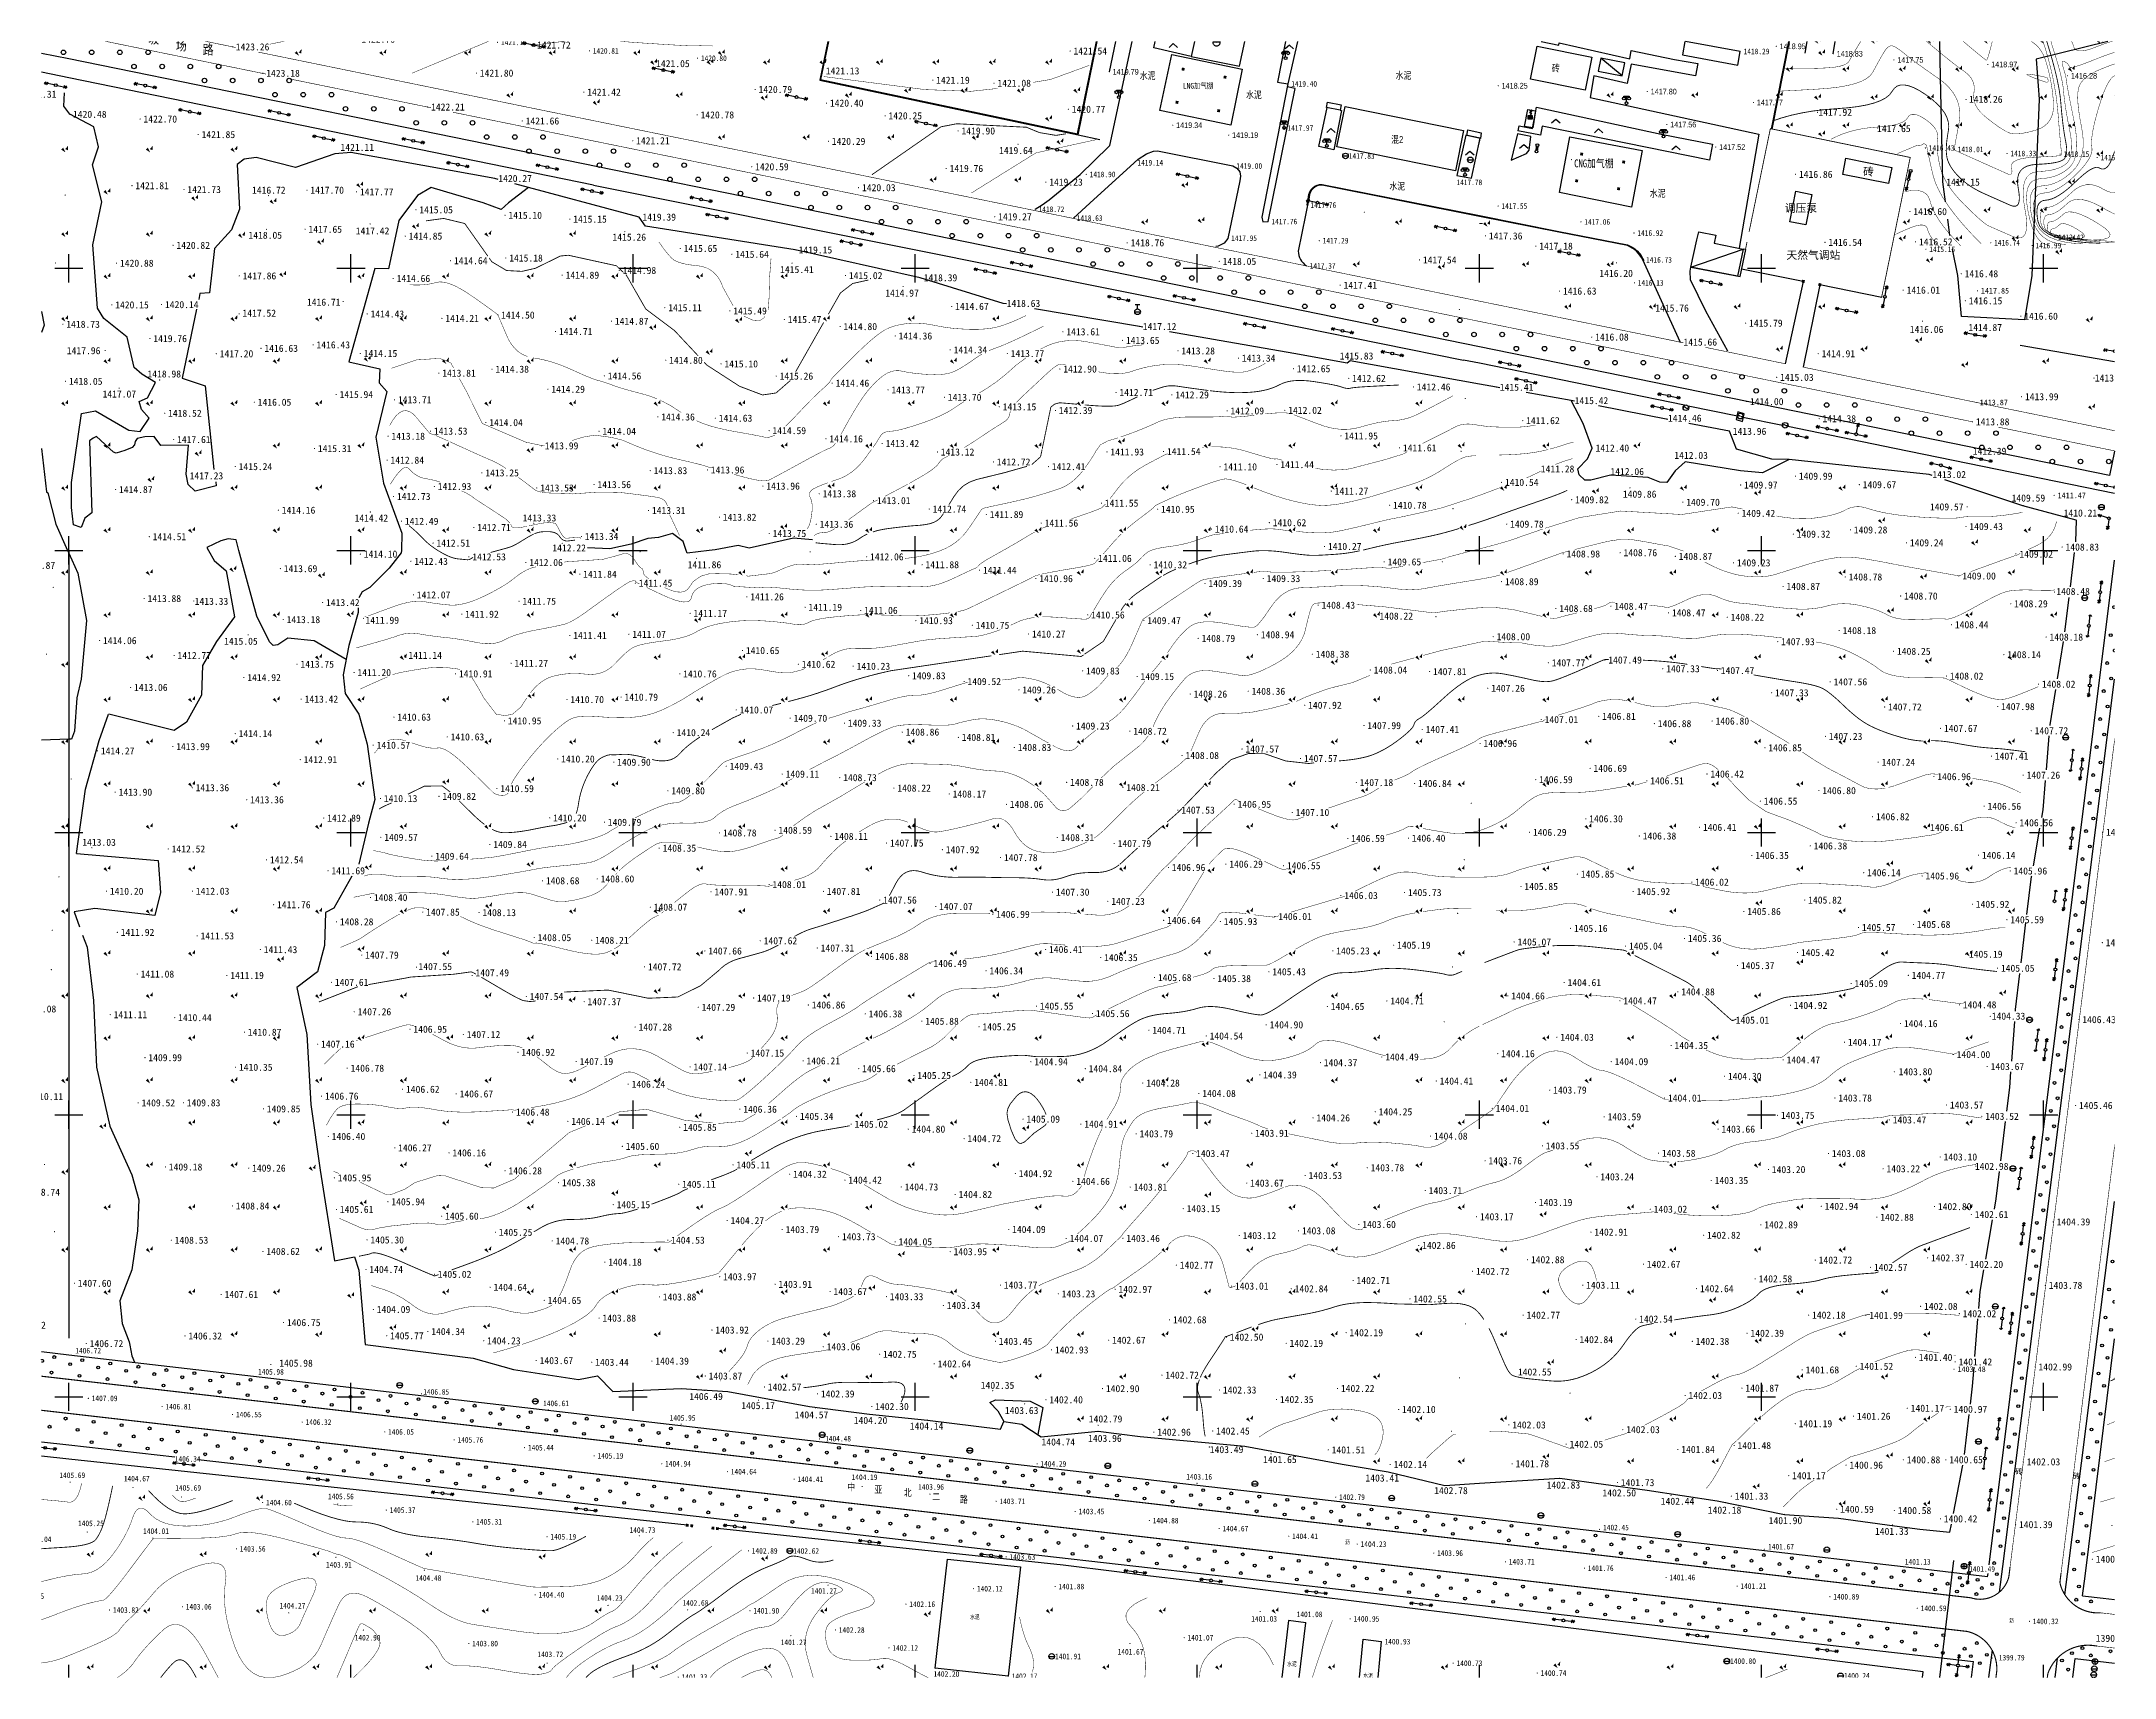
# Model space of a CAD drawing. Header units: inches. Extents: x -2316 to 955, y -265 to 742.
# Drawn here: x 221 to 955, y 162 to 742 of the extents above; entities that cross this region are included whole.
import ezdxf
from ezdxf.enums import TextEntityAlignment as Align
from ezdxf.xclip import XClip

# ---------------------------------------------------------------- set-up
doc = ezdxf.new("R2010")
doc.units = ezdxf.units.IN
doc.header["$LTSCALE"] = 1000
doc.header["$MEASUREMENT"] = 0
doc.header["$XCLIPFRAME"] = 0
doc.layers.add('GCD', color=8, linetype='Continuous')
doc.layers.add('周边地形图', color=8, linetype='Continuous')
doc.styles.add('HZ', font='', dxfattribs={"width": 0.8})
doc.styles.get("Standard").update_dxf_attribs({"font": ''})
doc.styles.add('SZTH', font='', dxfattribs={"width": 0.8, "height": 3})
doc.styles.add('宋体', font='', dxfattribs={"width": 0.8})
doc.styles.get('HZ').set_extended_font_data('SimSun')
doc.styles.get('Standard').set_extended_font_data('SimSun')
doc.styles.get('SZTH').set_extended_font_data('FZZhongDengXian-Z07S')
doc.styles.get('宋体').set_extended_font_data('SimSun')

# ---------------------------------------------------------------- blocks, each defined once
blk = doc.blocks.new('GC200')
at = {"linetype": 'Continuous', "const_width": 0.2, "flags": 128}
blk.add_lwpolyline([(-0.1, 0, 1), (0.1, 0, 1)], format="xyb", close=True, dxfattribs=at)
blk = doc.blocks.new('gc170')
at = {"linetype": 'Continuous'}
blk.add_circle((0, 0), 0.5, dxfattribs=at)
blk = doc.blocks.new('gc043')
for p, q in [((-1, 0), (1, 0)), ((0, -1), (0, 1))]:
    blk.add_line(p, q)
blk.add_circle((0, 0), 1)
blk = doc.blocks.new('GC042')
blk.add_line((-1, 0), (1, 0))
blk.add_circle((0, 0), 1)
blk = doc.blocks.new('gc090')
for points in [[(-1.02, 0.41, 1, 0, 0), (0.15, -0.9, 0, 0, 0)], [(1.07, 1.45, 0, 1, 0), (0.52, 0.05, 1, 1, 0)]]:
    blk.add_lwpolyline(points, format="xyseb")
blk = doc.blocks.new('gc013a')
at = {"linetype": 'Continuous'}
blk.add_line((0.5, 0), (4, 0), dxfattribs=at)
at = {"linetype": 'Continuous', "flags": 128}
for points in [[(2.88, 0.5), (3.38, 0), (2.88, -0.5)], [(3.5, 0.5), (4, 0), (3.5, -0.5)]]:
    blk.add_lwpolyline(points, dxfattribs=at)
blk = doc.blocks.new('gc122')
blk.add_circle((0, 0), 0.8)
blk = doc.blocks.new('gc133')
for p, q in [((-1, 0), (1, 0)), ((-0.8, 2.6), (0.8, 2.6)), ((0, 1), (0, 2.6))]:
    blk.add_line(p, q)
blk.add_circle((0, 0), 1)
blk = doc.blocks.new('gc097')
for p, q in [((-0.9, 2.2), (-0.9, 2.5)), ((-0.9, 2.5), (0.9, 2.5)), ((0, 0.5), (0, 2.5)), ((0.9, 2.5), (0.9, 2.2))]:
    blk.add_line(p, q)
for centre in [(-0.9, 1.7), (0, 0), (0.9, 1.7)]:
    blk.add_circle(centre, 0.5)
blk = doc.blocks.new('GC002')
at = {"const_width": 1}
blk.add_lwpolyline([(-0.5, 0), (0.5, 0)], dxfattribs=at)
blk = doc.blocks.new('gc211')
for p, q in [((0, 0), (-1.5, -1.32)), ((1.5, -1.32), (0, 0))]:
    blk.add_line(p, q)
blk = doc.blocks.new('gc070')
at = {"const_width": 1.4}
blk.add_lwpolyline([(-3.05, -2.68, 0.008713), (-3.05, -2.68, 1.007206), (-4.25, -2.68, 1)], format="xyb", dxfattribs=at)
blk.add_circle((-3.65, -2.68), 1.2)
blk = doc.blocks.new('gc046')
blk.add_circle((0, 0), 1)
for centre, start, end in [((-0.43, -0.55), 52.09666, 144.30583), ((0.43, 0.55), 232.09666, 324.30583)]:
    blk.add_arc(centre, 0.694, start, end)
blk = doc.blocks.new('*U13')
at = {"linetype": 'Continuous'}
for points in [[(0.8, 1), (-0.8, 1), (0.8, 0)], [(-0.8, 0), (0.8, 0), (-0.8, 1)], [(0.8, 0), (-0.8, 0), (0, 0)]]:
    blk.add_solid(points, dxfattribs=at)
blk = doc.blocks.new('gc129')
at = {"linetype": 'Continuous', "flags": 128}
for points in [[(-0.8, 0), (0, 0), (0.8, 0), (0.8, 1), (-0.8, 1), (-0.8, 0)], [(-0.05, 2), (0.64, 3.2)], [(-0.05, 2.8), (0.64, 3.2)], [(0.58, 2), (-0.05, 2)], [(0, 1), (0.58, 2)], [(0.64, 2.4), (0.64, 3.2)]]:
    blk.add_lwpolyline(points, dxfattribs=at)
at = {"linetype": 'Continuous'}
blk.add_blockref('*U13', (0, 0), dxfattribs=at)
blk = doc.blocks.new('gc013b')
at = {"linetype": 'Continuous'}
blk.add_line((0.5, 0), (4, 0), dxfattribs=at)
at = {"linetype": 'Continuous', "flags": 128}
blk.add_lwpolyline([(3.5, 0.5), (4, 0), (3.5, -0.5)], dxfattribs=at)
blk = doc.blocks.new('xzdxt')
at = {"layer": '周边地形图'}
for p, q in [((-248.25, 168.86), (-248.25, 163.86)), ((-148.25, 168.86), (-148.25, 163.86)), ((-48.25, 168.86), (-48.25, 163.86)), ((51.75, 168.86), (51.75, 163.86)), ((131.68, 163), (131.91, 162.96)), ((132.68, 167.9), (132.92, 167.85)), ((151.75, 168.86), (151.75, 163.86)), ((227.67, 164.95), (227.43, 165)), ((251.75, 168.86), (251.75, 163.86)), ((292.11, 167.88), (292.16, 168.11)), ((297.01, 166.89), (297.06, 167.12)), ((301.91, 165.9), (301.96, 166.13)), ((306.81, 164.91), (306.86, 165.15)), ((311.72, 163.92), (311.76, 164.16)), ((316.62, 162.93), (316.66, 163.17)), ((321.52, 161.94), (321.57, 162.18)), ((351.75, 168.86), (351.75, 163.86)), ((451.75, 168.86), (451.75, 163.86)), ((472.14, 162.11), (471.9, 162.15)), ((473.12, 167.01), (472.89, 167.06)), ((551.75, 168.86), (551.75, 163.86)), ((650.38, 168.86), (646.37, 134.57)), ((651.75, 168.86), (651.75, 163.86)), ((130.67, 158.11), (130.91, 158.06)), ((225.65, 155.15), (225.41, 155.2)), ((226.66, 160.05), (226.42, 160.1)), ((326.42, 160.94), (326.46, 161.18)), ((331.31, 159.94), (331.36, 160.17)), ((336.21, 158.94), (336.26, 159.17)), ((341.11, 157.94), (341.16, 158.17)), ((346.01, 156.94), (346.06, 157.17)), ((350.91, 155.93), (350.96, 156.17)), ((355.81, 154.93), (355.86, 155.17)), ((471.16, 157.2), (470.92, 157.25)), ((128.66, 148.31), (128.9, 148.26)), ((129.67, 153.21), (129.9, 153.16)), ((224.64, 150.26), (224.4, 150.3)), ((360.71, 153.93), (360.75, 154.17)), ((365.61, 152.93), (365.65, 153.16)), ((370.5, 151.93), (370.55, 152.16)), ((375.4, 150.93), (375.45, 151.16)), ((380.3, 149.92), (380.35, 150.16)), ((385.2, 148.92), (385.25, 149.16)), ((390.1, 147.92), (390.15, 148.16)), ((395, 146.92), (395.05, 147.15)), ((469.2, 147.4), (468.97, 147.44)), ((470.18, 152.3), (469.94, 152.35)), ((127.66, 143.41), (127.89, 143.36)), ((222.62, 140.46), (222.39, 140.51)), ((223.63, 145.36), (223.4, 145.41)), ((399.9, 145.92), (399.94, 146.15)), ((404.79, 144.92), (404.84, 145.15)), ((409.69, 143.91), (409.74, 144.15)), ((414.59, 142.91), (414.64, 143.15)), ((419.49, 141.91), (419.54, 142.14)), ((424.39, 140.91), (424.44, 141.14)), ((429.29, 139.91), (429.34, 140.14)), ((468.22, 142.49), (467.99, 142.54)), ((-248.25, 124.5), (-248.25, 134.5)), ((-148.25, 124.5), (-148.25, 134.5)), ((-48.25, 124.5), (-48.25, 134.5)), ((51.75, 124.5), (51.75, 134.5)), ((125.65, 133.62), (125.88, 133.57)), ((126.65, 138.51), (126.89, 138.47)), ((151.75, 124.5), (151.75, 134.5)), ((221.61, 135.57), (221.38, 135.61)), ((251.75, 124.5), (251.75, 134.5)), ((351.75, 124.5), (351.75, 134.5)), ((434.19, 138.9), (434.23, 139.14)), ((439.08, 137.9), (439.13, 138.14)), ((443.98, 136.9), (444.03, 137.14)), ((448.88, 135.9), (448.93, 136.13)), ((451.75, 124.5), (451.75, 134.5)), ((453.78, 134.9), (453.83, 135.13)), ((458.68, 133.89), (458.73, 134.13)), ((463.58, 132.89), (463.63, 133.13)), ((466.26, 132.69), (466.03, 132.73)), ((467.24, 137.59), (467.01, 137.64)), ((551.75, 124.5), (551.75, 134.5)), ((651.75, 124.5), (651.75, 134.5)), ((-270.37, 129.5), (-265.37, 129.5)), ((-253.25, 129.5), (-243.25, 129.5)), ((-153.25, 129.5), (-143.25, 129.5)), ((-53.25, 129.5), (-43.25, 129.5)), ((46.75, 129.5), (56.75, 129.5)), ((124.64, 128.72), (124.88, 128.67)), ((146.75, 129.5), (156.75, 129.5)), ((219.59, 125.77), (219.36, 125.82)), ((220.6, 130.67), (220.37, 130.72)), ((246.75, 129.5), (256.75, 129.5)), ((346.75, 129.5), (356.75, 129.5)), ((446.75, 129.5), (456.75, 129.5)), ((465.29, 127.78), (465.05, 127.83)), ((546.75, 129.5), (556.75, 129.5)), ((645.42, 126.63), (634.22, 35.05)), ((646.75, 129.5), (656.75, 129.5)), ((672.25, 129.5), (668.88, 129.5)), ((122.63, 118.92), (122.87, 118.87)), ((123.64, 123.82), (123.87, 123.77)), ((218.58, 120.87), (218.35, 120.92)), ((312.18, 118.33), (348.77, 113.96)), ((463.33, 117.98), (463.09, 118.02)), ((464.31, 122.88), (464.07, 122.93)), ((121.63, 114.02), (121.86, 113.98)), ((216.56, 111.08), (216.33, 111.13)), ((217.57, 115.98), (217.34, 116.03)), ((462.35, 113.07), (462.11, 113.12)), ((119.62, 104.23), (119.85, 104.18)), ((120.62, 109.13), (120.86, 109.08)), ((215.55, 106.18), (215.32, 106.23)), ((402.43, 97.75), (394.77, 103.99)), ((460.39, 103.27), (460.16, 103.31)), ((461.37, 108.17), (461.14, 108.22)), ((118.61, 99.33), (118.85, 99.28)), ((119.73, 95.82), (119.78, 96.06)), ((213.53, 96.39), (213.3, 96.44)), ((214.54, 101.29), (214.31, 101.33)), ((459.41, 98.36), (459.18, 98.41)), ((124.62, 94.79), (124.67, 95.02)), ((129.51, 93.75), (129.56, 93.98)), ((134.4, 92.71), (134.45, 92.95)), ((139.3, 91.68), (139.34, 91.91)), ((144.19, 90.64), (144.24, 90.87)), ((149.08, 89.6), (149.13, 89.84)), ((153.97, 88.57), (154.02, 88.8)), ((212.53, 91.49), (212.29, 91.54)), ((457.46, 88.56), (457.22, 88.6)), ((458.43, 93.46), (458.2, 93.51)), ((158.86, 87.53), (158.91, 87.77)), ((163.75, 86.49), (163.8, 86.73)), ((168.64, 85.46), (168.69, 85.69)), ((173.53, 84.42), (173.58, 84.66)), ((178.43, 83.38), (178.48, 83.62)), ((183.32, 82.35), (183.37, 82.58)), ((188.21, 81.31), (188.26, 81.55)), ((210.51, 81.7), (210.27, 81.75)), ((211.52, 86.59), (211.28, 86.64)), ((456.48, 83.65), (456.24, 83.7)), ((193.1, 80.28), (193.15, 80.51)), ((197.99, 79.24), (198.04, 79.47)), ((202.88, 78.2), (202.93, 78.44)), ((207.77, 77.17), (207.82, 77.4)), ((-270.37, 29.5), (-265.37, 29.5)), ((-253.25, 29.5), (-243.25, 29.5)), ((-248.25, 24.5), (-248.25, 34.5)), ((-153.25, 29.5), (-143.25, 29.5)), ((-148.25, 24.5), (-148.25, 34.5)), ((-53.25, 29.5), (-43.25, 29.5)), ((-48.25, 24.5), (-48.25, 34.5)), ((46.75, 29.5), (56.75, 29.5)), ((51.75, 24.5), (51.75, 34.5)), ((146.75, 29.5), (156.75, 29.5)), ((151.75, 24.5), (151.75, 34.5)), ((246.75, 29.5), (256.75, 29.5)), ((251.75, 24.5), (251.75, 34.5)), ((346.75, 29.5), (356.75, 29.5)), ((351.75, 24.5), (351.75, 34.5)), ((446.75, 29.5), (456.75, 29.5)), ((451.75, 24.5), (451.75, 34.5)), ((546.75, 29.5), (556.75, 29.5)), ((551.75, 24.5), (551.75, 34.5)), ((646.75, 29.5), (656.75, 29.5)), ((651.75, 24.5), (651.75, 34.5)), ((672.25, 29.5), (668.88, 29.5)), ((611.65, -70.5), (613.68, -54.16)), ((-248.25, -75.5), (-248.25, -65.5)), ((-148.25, -75.5), (-148.25, -65.5)), ((-48.25, -75.5), (-48.25, -65.5)), ((51.75, -75.5), (51.75, -65.5)), ((151.75, -75.5), (151.75, -65.5)), ((251.75, -75.5), (251.75, -65.5)), ((351.75, -75.5), (351.75, -65.5)), ((451.75, -75.5), (451.75, -65.5)), ((551.75, -75.5), (551.75, -65.5)), ((651.75, -75.5), (651.75, -65.5)), ((-270.37, -70.5), (-265.37, -70.5)), ((-253.25, -70.5), (-243.25, -70.5)), ((-153.25, -70.5), (-143.25, -70.5)), ((-53.25, -70.5), (-43.25, -70.5)), ((46.75, -70.5), (56.75, -70.5)), ((146.75, -70.5), (156.75, -70.5)), ((246.75, -70.5), (256.75, -70.5)), ((346.75, -70.5), (356.75, -70.5)), ((446.75, -70.5), (456.75, -70.5)), ((546.75, -70.5), (556.75, -70.5)), ((566.44, -434.03), (611.65, -70.5)), ((646.75, -70.5), (656.75, -70.5)), ((672.25, -70.5), (668.88, -70.5)), ((-248.25, -175.5), (-248.25, -165.5)), ((-148.25, -175.5), (-148.25, -165.5)), ((-48.25, -175.5), (-48.25, -165.5)), ((51.75, -175.5), (51.75, -165.5)), ((151.75, -175.5), (151.75, -165.5)), ((251.75, -175.5), (251.75, -165.5)), ((351.75, -175.5), (351.75, -165.5)), ((451.75, -175.5), (451.75, -165.5)), ((551.75, -175.5), (551.75, -165.5)), ((651.75, -175.5), (651.75, -165.5)), ((-270.37, -170.5), (-265.37, -170.5)), ((-253.25, -170.5), (-243.25, -170.5)), ((-153.25, -170.5), (-143.25, -170.5)), ((-53.25, -170.5), (-43.25, -170.5)), ((46.75, -170.5), (56.75, -170.5)), ((146.75, -170.5), (156.75, -170.5)), ((246.75, -170.5), (256.75, -170.5)), ((346.75, -170.5), (356.75, -170.5)), ((446.75, -170.5), (456.75, -170.5)), ((546.75, -170.5), (556.75, -170.5)), ((646.75, -170.5), (656.75, -170.5)), ((672.25, -170.5), (668.88, -170.5)), ((-270.37, -270.5), (-265.37, -270.5)), ((-253.25, -270.5), (-243.25, -270.5)), ((-248.25, -275.5), (-248.25, -265.5)), ((-153.25, -270.5), (-143.25, -270.5)), ((-148.25, -275.5), (-148.25, -265.5)), ((-53.25, -270.5), (-43.25, -270.5)), ((-48.25, -275.5), (-48.25, -265.5)), ((46.75, -270.5), (56.75, -270.5)), ((51.75, -275.5), (51.75, -265.5)), ((146.75, -270.5), (156.75, -270.5)), ((151.75, -275.5), (151.75, -265.5)), ((246.75, -270.5), (256.75, -270.5)), ((251.75, -275.5), (251.75, -265.5)), ((346.75, -270.5), (356.75, -270.5)), ((351.75, -275.5), (351.75, -265.5)), ((446.75, -270.5), (456.75, -270.5)), ((451.75, -275.5), (451.75, -265.5)), ((546.75, -270.5), (556.75, -270.5)), ((551.75, -275.5), (551.75, -265.5)), ((646.75, -270.5), (656.75, -270.5)), ((651.75, -275.5), (651.75, -265.5)), ((672.25, -270.5), (668.88, -270.5)), ((-248.48, -361.69), (-248.48, -351.69)), ((-270.6, -356.69), (-265.6, -356.69)), ((-253.48, -356.69), (-243.48, -356.69)), ((-270.6, -362.61), (-260.98, -363.82)), ((-148.25, -375.5), (-148.25, -365.5)), ((-48.25, -375.5), (-48.25, -365.5)), ((51.75, -375.5), (51.75, -365.5)), ((151.75, -375.5), (151.75, -365.5)), ((251.75, -375.5), (251.75, -365.5)), ((451.75, -375.5), (451.75, -365.5)), ((551.75, -375.5), (551.75, -365.5)), ((651.75, -375.5), (651.75, -365.5)), ((-153.25, -370.5), (-143.25, -370.5)), ((-53.25, -370.5), (-43.25, -370.5)), ((46.75, -370.5), (56.75, -370.5)), ((146.75, -370.5), (156.75, -370.5)), ((246.75, -370.5), (256.75, -370.5)), ((446.75, -370.5), (456.75, -370.5)), ((546.75, -370.5), (556.75, -370.5)), ((646.75, -370.5), (656.75, -370.5)), ((673.88, -370.5), (668.88, -370.5)), ((565.58, -440.98), (566.44, -434.03)), ((-248.48, -461.69), (-248.48, -451.69)), ((-270.6, -456.69), (-265.6, -456.69)), ((-253.48, -456.69), (-243.48, -456.69)), ((-148.25, -475.5), (-148.25, -465.5)), ((-48.25, -475.5), (-48.25, -465.5)), ((51.75, -475.5), (51.75, -465.5)), ((151.75, -475.5), (151.75, -465.5)), ((251.75, -475.5), (251.75, -465.5)), ((351.75, -475.5), (351.75, -465.5)), ((451.75, -475.5), (451.75, -465.5)), ((551.75, -475.5), (551.75, -465.5)), ((651.75, -475.5), (651.75, -465.5)), ((-153.25, -470.5), (-143.25, -470.5)), ((-53.25, -470.5), (-43.25, -470.5)), ((46.75, -470.5), (56.75, -470.5)), ((146.75, -470.5), (156.75, -470.5)), ((246.75, -470.5), (256.75, -470.5)), ((346.75, -470.5), (356.75, -470.5)), ((446.75, -470.5), (456.75, -470.5)), ((546.75, -470.5), (556.75, -470.5)), ((646.75, -470.5), (656.75, -470.5)), ((673.88, -470.5), (668.88, -470.5)), ((-248.48, -488.67), (-248.48, -483.67)), ((632.73, -486.24), (637.14, -482.42)), ((-270.6, -488.67), (-282.6, -488.67)), ((-270.6, -488.67), (-270.6, -500.67)), ((51.75, -502.48), (51.75, -497.48)), ((151.75, -502.48), (151.75, -497.48)), ((251.75, -502.48), (251.75, -497.48)), ((351.75, -502.48), (351.75, -497.48)), ((451.75, -502.48), (451.75, -497.48)), ((551.75, -502.48), (551.75, -497.48)), ((651.75, -502.48), (651.75, -497.48)), ((673.88, -502.48), (685.88, -502.48)), ((673.88, -502.48), (673.88, -514.48))]:
    blk.add_line(p, q, dxfattribs=at)
for points, const_width in [([(-212.41, 168.86), (-220.82, 167.23), (-240.11, 163.46), (-257.33, 160.09), (-270.37, 157.56)], 0.15), ([(-149.23, 149.31), (-145.1, 151.01), (-141.41, 152.49), (-138.16, 153.74), (-135.35, 154.78), (-132.98, 155.59), (-131.05, 156.18), (-129.55, 156.55), (-128.5, 156.7), (-127.58, 156.71), (-126.47, 156.68), (-125.18, 156.6), (-123.71, 156.47), (-122.06, 156.29), (-120.23, 156.07), (-118.21, 155.8), (-116.01, 155.48), (-113.73, 155.16), (-111.47, 154.87), (-109.22, 154.63), (-106.99, 154.43), (-104.78, 154.27), (-102.59, 154.16), (-100.41, 154.08), (-98.26, 154.04), (-96.18, 154.05), (-94.26, 154.09), (-92.48, 154.18), (-90.85, 154.3), (-89.36, 154.46), (-88.03, 154.67), (-86.84, 154.91), (-85.8, 155.19), (-84.78, 155.48), (-83.65, 155.74), (-82.4, 155.96), (-81.05, 156.15), (-79.59, 156.31), (-78.01, 156.44), (-76.33, 156.54), (-74.53, 156.61), (-72.68, 156.67), (-70.83, 156.76), (-68.98, 156.87), (-67.14, 157.01), (-65.29, 157.17), (-63.45, 157.36), (-61.62, 157.58), (-59.78, 157.81), (-57.96, 158.07), (-56.15, 158.32), (-54.38, 158.59), (-52.62, 158.85), (-50.89, 159.12), (-49.18, 159.4), (-47.49, 159.67), (-45.82, 159.96), (-44.25, 160.27), (-42.83, 160.65), (-41.58, 161.1), (-40.48, 161.6), (-39.55, 162.17), (-38.78, 162.8), (-38.16, 163.5), (-37.71, 164.25), (-37.39, 165.03), (-37.16, 165.79), (-37.03, 166.53), (-37, 167.25), (-37.07, 167.94), (-37.23, 168.62), (-37.33, 168.86)], 0.15), ([(-146.97, 158.7), (-144.01, 159.89), (-141.18, 160.93), (-138.49, 161.82), (-135.92, 162.57), (-133.5, 163.17), (-131.2, 163.62), (-129.04, 163.93), (-127.01, 164.09), (-125.07, 164.16), (-123.21, 164.2), (-121.4, 164.19), (-119.66, 164.14), (-117.99, 164.06), (-116.38, 163.94), (-114.83, 163.78), (-113.35, 163.58), (-111.91, 163.38), (-110.47, 163.2), (-109.05, 163.05), (-107.64, 162.92), (-106.24, 162.82), (-104.86, 162.75), (-103.48, 162.7), (-102.12, 162.67), (-100.7, 162.71), (-99.17, 162.83), (-97.54, 163.05), (-95.79, 163.35), (-93.93, 163.74), (-91.96, 164.22), (-89.88, 164.79), (-87.69, 165.45), (-85.54, 166.11), (-83.58, 166.69), (-81.82, 167.18), (-80.25, 167.58), (-78.87, 167.9), (-77.68, 168.14), (-76.69, 168.28), (-75.89, 168.35), (-75, 168.39), (-73.74, 168.5), (-72.11, 168.67), (-70.53, 168.86)], 0.3), ([(-146.35, 124.59), (-144.51, 126.65), (-142.75, 128.63), (-141.05, 130.54), (-139.42, 132.38), (-137.85, 134.14), (-136.35, 135.83), (-134.92, 137.44), (-133.55, 138.98), (-132.16, 140.36), (-130.66, 141.5), (-129.04, 142.39), (-127.31, 143.04), (-125.46, 143.44), (-123.5, 143.59), (-121.42, 143.5), (-119.23, 143.17), (-117.08, 142.75), (-115.11, 142.43), (-113.33, 142.19), (-111.74, 142.04), (-110.34, 141.98), (-109.12, 142), (-108.09, 142.12), (-107.24, 142.32), (-106.39, 142.55), (-105.34, 142.76), (-104.09, 142.95), (-102.64, 143.11), (-100.99, 143.25), (-99.14, 143.36), (-97.09, 143.45), (-94.84, 143.52), (-92.62, 143.58), (-90.63, 143.65), (-88.9, 143.72), (-87.41, 143.8), (-86.16, 143.89), (-85.16, 143.98), (-84.4, 144.09), (-83.89, 144.19), (-83.36, 144.3), (-82.55, 144.41), (-81.46, 144.51), (-80.09, 144.6), (-78.44, 144.69), (-76.5, 144.77), (-74.29, 144.85), (-71.8, 144.92), (-69.32, 144.99), (-67.17, 145.05), (-65.34, 145.1), (-63.83, 145.15), (-62.64, 145.19), (-61.78, 145.22), (-61.23, 145.25), (-61.01, 145.27), (-60.76, 145.33), (-60.14, 145.45), (-59.16, 145.65), (-57.8, 145.92), (-56.07, 146.27), (-53.97, 146.68), (-51.5, 147.17), (-48.66, 147.72), (-45.81, 148.29), (-43.31, 148.81), (-41.17, 149.27), (-39.39, 149.69), (-37.95, 150.05), (-36.88, 150.35), (-36.16, 150.61), (-35.79, 150.81), (-35.57, 151.06), (-35.31, 151.46), (-34.99, 152), (-34.62, 152.68), (-34.2, 153.51), (-33.72, 154.49), (-33.2, 155.61), (-32.63, 156.87), (-32.07, 158.14), (-31.58, 159.26), (-31.18, 160.25), (-30.86, 161.09), (-30.61, 161.8), (-30.45, 162.36), (-30.36, 162.78), (-30.35, 163.06), (-30.38, 163.27), (-30.41, 163.48), (-30.45, 163.68), (-30.49, 163.87), (-30.53, 164.06), (-30.57, 164.25), (-30.61, 164.44), (-30.66, 164.62), (-30.74, 164.84), (-30.89, 165.15), (-31.1, 165.55), (-31.38, 166.04), (-31.72, 166.61), (-32.14, 167.28), (-32.62, 168.03), (-33.15, 168.86)], 0.15), ([(-144.7, 168.1), (-142.91, 168.77), (-142.63, 168.86)], 0.15), ([(-125.26, 118.73), (-124.71, 119.33), (-124.21, 119.84), (-123.75, 120.26), (-123.34, 120.6), (-122.96, 120.85), (-122.63, 121.02), (-122.34, 121.1), (-122.09, 121.1), (-121.7, 121.11), (-120.98, 121.25), (-119.92, 121.51), (-118.53, 121.9), (-116.81, 122.41), (-114.75, 123.04), (-112.37, 123.8), (-109.65, 124.68), (-106.88, 125.57), (-104.34, 126.34), (-102.03, 126.99), (-99.95, 127.53), (-98.11, 127.96), (-96.49, 128.27), (-95.11, 128.47), (-93.95, 128.55), (-92.85, 128.61), (-91.64, 128.73), (-90.31, 128.93), (-88.86, 129.19), (-87.3, 129.52), (-85.62, 129.92), (-83.82, 130.39), (-81.91, 130.92), (-79.96, 131.45), (-78.05, 131.92), (-76.17, 132.33), (-74.33, 132.67), (-72.53, 132.94), (-70.77, 133.15), (-69.04, 133.29), (-67.35, 133.37), (-65.64, 133.45), (-63.84, 133.62), (-61.96, 133.88), (-60, 134.21), (-57.95, 134.63), (-55.81, 135.14), (-53.59, 135.73), (-51.28, 136.4), (-49.06, 137.08), (-47.08, 137.72), (-45.35, 138.3), (-43.87, 138.82), (-42.64, 139.29), (-41.65, 139.71), (-40.91, 140.07), (-40.42, 140.38), (-40.06, 140.66), (-39.74, 140.92), (-39.45, 141.17), (-39.18, 141.4), (-38.95, 141.61), (-38.75, 141.81), (-38.57, 141.99), (-38.43, 142.16), (-38.26, 142.36), (-38, 142.64), (-37.65, 142.99), (-37.22, 143.41), (-36.7, 143.91), (-36.1, 144.49), (-35.41, 145.14), (-34.63, 145.87), (-33.84, 146.65), (-33.09, 147.45), (-32.39, 148.28), (-31.74, 149.13), (-31.14, 150), (-30.59, 150.9), (-30.09, 151.82), (-29.64, 152.76), (-29.24, 153.72), (-28.92, 154.69), (-28.67, 155.66), (-28.5, 156.64), (-28.39, 157.63), (-28.36, 158.63), (-28.4, 159.63), (-28.51, 160.64), (-28.67, 161.64), (-28.83, 162.63), (-29, 163.59), (-29.18, 164.54), (-29.37, 165.47), (-29.58, 166.37), (-29.79, 167.26), (-30.01, 168.12), (-30.2, 168.86)], 0.15), ([(-85.85, 115.94), (-81.09, 117.3), (-76.87, 118.48), (-73.19, 119.48), (-70.06, 120.31), (-67.46, 120.95), (-65.4, 121.42), (-63.89, 121.71), (-62.91, 121.82), (-62.19, 121.85), (-61.43, 121.92), (-60.64, 122.03), (-59.81, 122.17), (-58.94, 122.35), (-58.04, 122.56), (-57.1, 122.81), (-56.13, 123.09), (-55.08, 123.47), (-53.92, 123.99), (-52.64, 124.65), (-51.25, 125.46), (-49.75, 126.42), (-48.13, 127.52), (-46.4, 128.76), (-44.55, 130.16), (-42.72, 131.58), (-41.05, 132.93), (-39.53, 134.19), (-38.17, 135.38), (-36.96, 136.49), (-35.91, 137.52), (-35.02, 138.47), (-34.27, 139.34), (-33.62, 140.15), (-32.99, 140.92), (-32.38, 141.63), (-31.79, 142.3), (-31.22, 142.92), (-30.67, 143.5), (-30.15, 144.03), (-29.65, 144.51), (-29.17, 144.98), (-28.72, 145.46), (-28.3, 145.96), (-27.91, 146.47), (-27.55, 146.99), (-27.22, 147.53), (-26.92, 148.08), (-26.65, 148.65), (-26.42, 149.3), (-26.26, 150.11), (-26.17, 151.07), (-26.14, 152.19), (-26.18, 153.46), (-26.28, 154.89), (-26.45, 156.48), (-26.68, 158.22), (-26.93, 159.93), (-27.15, 161.43), (-27.34, 162.71), (-27.5, 163.78), (-27.64, 164.64), (-27.74, 165.29), (-27.81, 165.72), (-27.86, 165.94), (-27.88, 166.05), (-27.9, 166.17), (-27.91, 166.29), (-27.92, 166.41), (-27.91, 166.53), (-27.9, 166.65), (-27.88, 166.77), (-27.85, 166.9), (-27.77, 167.01), (-27.58, 167.09), (-27.29, 167.14), (-26.89, 167.16), (-26.39, 167.16), (-25.78, 167.12), (-25.07, 167.05), (-24.26, 166.95), (-23.31, 166.83), (-22.21, 166.68), (-20.95, 166.51), (-19.53, 166.32), (-17.97, 166.11), (-16.24, 165.87), (-14.36, 165.61), (-12.32, 165.33), (-10.31, 165.05), (-8.51, 164.8), (-6.91, 164.59), (-5.51, 164.41), (-4.32, 164.26), (-3.34, 164.14), (-2.56, 164.06), (-1.99, 164.01), (-1.51, 163.97), (-1.02, 163.91), (-0.53, 163.84), (-0.02, 163.75), (0.5, 163.65), (1.03, 163.53), (1.56, 163.4), (2.11, 163.25), (2.69, 163.15), (3.29, 163.17), (3.93, 163.3), (4.59, 163.56), (5.3, 163.92), (6.03, 164.41), (6.8, 165.01), (7.6, 165.73), (8.52, 166.54), (9.66, 167.41), (11.01, 168.35), (11.8, 168.86)], 0.15), ([(60.06, 168.86), (60.69, 168.4), (62.36, 167.19), (63.82, 166.1), (65.08, 165.15), (66.14, 164.34), (66.99, 163.65), (67.64, 163.1), (68.17, 162.65), (68.66, 162.26), (69.11, 161.94), (69.53, 161.69), (69.91, 161.51), (70.25, 161.39), (70.56, 161.34), (70.83, 161.35), (71.09, 161.42), (71.38, 161.53), (71.7, 161.67), (72.04, 161.86), (72.42, 162.08), (72.81, 162.35), (73.24, 162.65), (73.69, 162.99), (74.22, 163.37), (74.89, 163.8), (75.69, 164.26), (76.63, 164.76), (77.7, 165.3), (78.91, 165.88), (80.24, 166.5), (81.72, 167.16), (83.28, 167.8), (84.88, 168.37), (86.45, 168.86)], 0.15), ([(105.49, 168.86), (106.37, 168.61), (109.03, 167.72), (111.84, 166.64), (114.8, 165.38), (117.84, 164.23), (120.89, 163.49), (123.97, 163.15), (127.06, 163.21), (130.17, 163.67), (131.91, 164.16)], 0.15), ([(304.8, 165.53), (297.84, 164.07), (291.54, 162.59), (285.89, 161.1), (280.89, 159.6), (280.89, 159.6)], 0.15), ([(323.88, 168.86), (320.45, 168.35), (312.4, 166.99), (306.53, 165.86)], 0.15), ([(456.12, 81.86), (458.7, 82.73), (462.28, 83.73), (466.02, 84.55), (469.91, 85.22), (473.96, 85.71), (478.16, 86.04), (482.22, 86.36), (485.83, 86.8), (488.99, 87.37), (491.7, 88.08), (493.97, 88.91), (495.78, 89.88), (497.15, 90.97), (498.06, 92.2), (498.86, 93.31), (499.85, 94.06), (501.04, 94.45), (502.44, 94.48), (504.03, 94.15), (505.83, 93.47), (507.82, 92.42), (510.02, 91.01), (512.15, 89.42), (513.96, 87.83), (515.45, 86.23), (516.61, 84.64), (517.44, 83.04), (517.95, 81.44), (518.14, 79.84), (518, 78.23), (517.73, 76.68), (517.52, 75.22), (517.37, 73.86), (517.29, 72.6), (517.26, 71.44), (517.3, 70.39), (517.39, 69.42), (517.55, 68.56), (517.78, 67.75), (518.1, 66.93), (518.51, 66.1), (518.99, 65.26), (519.57, 64.42), (520.23, 63.56), (520.98, 62.71), (521.81, 61.84), (522.71, 60.99), (523.66, 60.17), (524.68, 59.39), (525.74, 58.64), (526.86, 57.93), (528.04, 57.26), (529.27, 56.62), (530.55, 56.01), (531.85, 55.43), (533.11, 54.87), (534.34, 54.32), (535.55, 53.78), (536.72, 53.27), (537.86, 52.76), (538.97, 52.27), (540.05, 51.8), (541.03, 51.49), (541.82, 51.49), (542.43, 51.79), (542.86, 52.41), (543.1, 53.34), (543.17, 54.57), (543.05, 56.12), (542.75, 57.97), (542.51, 59.86), (542.57, 61.5), (542.93, 62.91), (543.6, 64.07), (544.57, 65), (545.84, 65.68), (547.42, 66.12), (549.29, 66.32), (551.22, 66.42), (552.94, 66.55), (554.46, 66.73), (555.77, 66.94), (556.88, 67.19), (557.78, 67.48), (558.48, 67.81), (558.98, 68.17), (559.33, 68.61), (559.6, 69.15), (559.79, 69.8), (559.91, 70.56), (559.94, 71.43), (559.89, 72.4), (559.76, 73.48), (559.54, 74.66), (559.3, 75.96), (559.06, 77.38), (558.83, 78.92), (558.62, 80.58), (558.41, 82.35), (558.21, 84.25), (558.02, 86.26), (557.84, 88.39), (557.59, 90.71), (557.19, 93.27), (556.64, 96.09), (555.93, 99.16), (555.07, 102.47), (554.06, 106.04), (552.9, 109.86), (551.58, 113.92), (550.4, 117.78), (549.66, 120.96), (549.35, 123.48), (549.47, 125.32), (550.03, 126.48), (551.01, 126.98), (552.44, 126.8), (554.29, 125.95), (556.25, 124.75), (557.99, 123.53), (559.5, 122.28), (560.8, 121), (561.87, 119.7), (562.73, 118.37), (563.36, 117.01), (563.77, 115.63), (564.14, 114.35), (564.66, 113.33), (565.33, 112.56), (566.15, 112.04), (567.12, 111.77), (568.24, 111.75), (569.51, 111.97), (570.92, 112.45), (572.36, 113.01), (573.69, 113.46), (574.92, 113.81), (576.04, 114.06), (577.06, 114.21), (577.98, 114.25), (578.79, 114.2), (579.49, 114.05), (580.2, 114), (581.01, 114.25), (581.93, 114.81), (582.95, 115.68), (584.08, 116.86), (585.32, 118.34), (586.66, 120.13), (588.11, 122.23), (589.55, 124.38), (590.85, 126.34), (592.02, 128.1), (593.05, 129.67), (593.95, 131.03), (594.71, 132.21), (595.34, 133.18), (595.84, 133.96), (596.36, 134.77), (597.06, 135.83), (597.94, 137.13), (598.99, 138.69), (600.23, 140.5), (601.65, 142.56), (603.25, 144.86), (605.03, 147.42), (606.82, 150.07), (608.43, 152.65), (609.88, 155.17), (611.16, 157.63), (612.27, 160.02), (613.22, 162.35), (614, 164.61), (614.6, 166.81), (615.15, 168.86)], 0.3), ([(458.2, 92.28), (458.69, 92.3), (461.29, 92.43), (464.34, 92.59), (467.85, 92.78), (471.8, 93.01), (475.76, 93.31), (479.27, 93.74), (482.35, 94.29), (484.99, 94.97), (487.19, 95.77), (488.95, 96.69), (490.27, 97.74), (491.15, 98.91), (491.8, 100.1), (492.41, 101.22), (492.99, 102.27), (493.53, 103.25), (494.04, 104.15), (494.52, 104.97), (494.96, 105.73), (495.38, 106.41), (495.77, 107), (496.17, 107.48), (496.58, 107.86), (496.98, 108.13), (497.4, 108.3), (497.81, 108.36), (498.23, 108.31), (498.66, 108.16), (499.1, 107.93), (499.56, 107.66), (500.06, 107.35), (500.57, 107), (501.12, 106.61), (501.69, 106.17), (502.29, 105.7), (502.91, 105.18), (503.65, 104.57), (504.59, 103.84), (505.74, 102.98), (507.09, 101.99), (508.64, 100.87), (510.39, 99.63), (512.35, 98.25), (514.51, 96.75), (516.61, 95.14), (518.36, 93.42), (519.78, 91.61), (520.86, 89.7), (521.6, 87.69), (522.01, 85.58), (522.07, 83.38), (521.8, 81.07), (521.38, 78.87), (521.03, 76.95), (520.72, 75.32), (520.48, 73.99), (520.29, 72.95), (520.15, 72.2), (520.07, 71.75), (520.05, 71.58), (520.06, 71.56), (520.06, 71.54), (520.07, 71.52), (520.08, 71.5), (520.1, 71.48), (520.11, 71.46), (520.13, 71.44), (520.15, 71.42), (520.3, 71.34), (520.73, 71.15), (521.42, 70.83), (522.38, 70.39), (523.61, 69.84), (525.11, 69.16), (526.88, 68.37), (528.91, 67.46), (530.98, 66.53), (532.82, 65.71), (534.45, 64.98), (535.85, 64.36), (537.04, 63.83), (538.01, 63.39), (538.77, 63.06), (539.3, 62.82), (539.69, 62.7), (540.01, 62.7), (540.25, 62.82), (540.43, 63.07), (540.52, 63.44), (540.55, 63.93), (540.5, 64.55), (540.38, 65.29), (540.37, 66.05), (540.66, 66.72), (541.25, 67.3), (542.14, 67.79), (543.32, 68.2), (544.81, 68.51), (546.59, 68.73), (548.66, 68.86), (550.76, 68.95), (552.58, 69.03), (554.14, 69.12), (555.43, 69.21), (556.46, 69.3), (557.22, 69.38), (557.71, 69.47), (557.93, 69.56), (558.01, 69.66), (558.07, 69.79), (558.12, 69.94), (558.14, 70.11), (558.15, 70.31), (558.14, 70.53), (558.11, 70.78), (558.06, 71.05), (557.99, 71.51), (557.9, 72.32), (557.78, 73.48), (557.64, 75), (557.48, 76.86), (557.29, 79.07), (557.09, 81.64), (556.85, 84.56), (556.55, 87.66), (556.15, 90.79), (555.64, 93.93), (555.03, 97.11), (554.31, 100.3), (553.48, 103.52), (552.55, 106.77), (551.52, 110.03), (550.45, 113.11), (549.42, 115.8), (548.43, 118.09), (547.49, 120), (546.58, 121.5), (545.72, 122.62), (544.9, 123.34), (544.11, 123.67), (543.42, 123.87), (542.85, 124.21), (542.41, 124.69), (542.11, 125.32), (541.93, 126.08), (541.88, 126.97), (541.97, 128.01), (542.18, 129.19), (542.47, 130.48), (542.77, 131.83), (543.09, 133.25), (543.43, 134.74), (543.78, 136.3), (544.15, 137.93), (544.54, 139.63), (544.94, 141.39), (545.41, 142.97), (546.02, 144.08), (546.76, 144.75), (547.64, 144.95), (548.65, 144.7), (549.79, 143.99), (551.07, 142.83), (552.47, 141.21), (553.9, 139.45), (555.22, 137.88), (556.43, 136.49), (557.54, 135.29), (558.55, 134.27), (559.45, 133.44), (560.25, 132.8), (560.95, 132.34), (561.58, 131.87), (562.18, 131.2), (562.75, 130.33), (563.3, 129.26), (563.82, 127.99), (564.31, 126.52), (564.77, 124.85), (565.21, 122.98), (565.67, 121.16), (566.23, 119.65), (566.89, 118.44), (567.63, 117.54), (568.47, 116.95), (569.41, 116.65), (570.43, 116.67), (571.55, 116.99), (572.69, 117.41), (573.79, 117.75), (574.84, 118), (575.84, 118.15), (576.8, 118.22), (577.71, 118.2), (578.57, 118.08), (579.38, 117.88), (580.2, 117.76), (581.08, 117.9), (582, 118.3), (582.98, 118.95), (584.01, 119.87), (585.1, 121.05), (586.24, 122.48), (587.43, 124.18), (588.62, 125.96), (589.75, 127.67), (590.82, 129.3), (591.84, 130.85), (592.8, 132.33), (593.7, 133.72), (594.54, 135.04), (595.32, 136.28), (596.12, 137.55), (597.03, 138.94), (598.03, 140.46), (599.14, 142.11), (600.34, 143.89), (601.64, 145.8), (603.05, 147.84), (604.55, 150.01), (606.06, 152.29), (607.46, 154.69), (608.77, 157.21), (609.98, 159.83), (611.08, 162.57), (612.09, 165.43), (613, 168.39), (613.12, 168.86)], 0.15), ([(459.83, 100.47), (461.16, 100.39), (462.96, 100.34), (464.74, 100.31), (466.5, 100.3), (468.25, 100.3), (469.98, 100.33), (471.69, 100.38), (473.38, 100.45), (475.06, 100.53), (476.64, 100.66), (478.04, 100.83), (479.27, 101.05), (480.32, 101.31), (481.2, 101.63), (481.9, 102), (482.43, 102.42), (482.78, 102.89), (483.1, 103.47), (483.54, 104.23), (484.1, 105.18), (484.77, 106.31), (485.56, 107.62), (486.46, 109.12), (487.48, 110.79), (488.62, 112.65), (489.82, 114.44), (491.03, 115.91), (492.26, 117.05), (493.5, 117.88), (494.75, 118.38), (496.01, 118.56), (497.29, 118.42), (498.57, 117.96), (499.91, 117.28), (501.32, 116.46), (502.81, 115.52), (504.39, 114.46), (506.04, 113.26), (507.77, 111.94), (509.58, 110.49), (511.47, 108.92), (513.35, 107.33), (515.13, 105.86), (516.8, 104.5), (518.36, 103.24), (519.82, 102.1), (521.17, 101.07), (522.42, 100.15), (523.56, 99.34), (524.57, 98.56), (525.42, 97.73), (526.1, 96.85), (526.62, 95.92), (526.97, 94.94), (527.16, 93.91), (527.19, 92.83), (527.06, 91.69), (526.94, 90.54), (527.01, 89.4), (527.29, 88.27), (527.76, 87.15), (528.42, 86.04), (529.29, 84.94), (530.34, 83.86), (531.6, 82.78), (532.91, 81.76), (534.13, 80.84), (535.26, 80.02), (536.31, 79.31), (537.27, 78.7), (538.14, 78.18), (538.93, 77.78), (539.63, 77.47), (540.35, 77.26), (541.2, 77.15), (542.18, 77.13), (543.29, 77.21), (544.54, 77.39), (545.92, 77.66), (547.42, 78.02), (549.06, 78.48), (550.65, 79.09), (552, 79.88), (553.12, 80.86), (554.01, 82.03), (554.67, 83.39), (555.09, 84.94), (555.28, 86.68), (555.24, 88.6), (555.05, 90.6), (554.82, 92.56), (554.53, 94.48), (554.2, 96.35), (553.81, 98.19), (553.38, 99.98), (552.89, 101.73), (552.35, 103.43), (551.72, 105.03), (550.94, 106.46), (550.02, 107.71), (548.95, 108.79), (547.74, 109.7), (546.38, 110.43), (544.88, 110.99), (543.24, 111.37), (541.66, 111.83), (540.38, 112.6), (539.4, 113.69), (538.71, 115.09), (538.31, 116.8), (538.21, 118.83), (538.39, 121.17), (538.88, 123.83), (539.51, 126.65), (540.14, 129.48), (540.78, 132.31), (541.42, 135.15), (542.06, 138), (542.71, 140.85), (543.36, 143.71), (544.01, 146.57), (544.62, 149.29), (545.17, 151.68), (545.65, 153.76), (546.05, 155.53), (546.39, 156.98), (546.66, 158.11), (546.85, 158.93), (546.98, 159.44), (547.08, 159.78), (547.18, 160.13), (547.29, 160.46), (547.42, 160.79), (547.55, 161.12), (547.69, 161.45), (547.84, 161.77), (548, 162.08), (548.26, 162.36), (548.71, 162.56), (549.37, 162.7), (550.22, 162.76), (551.27, 162.76), (552.51, 162.68), (553.95, 162.53), (555.59, 162.31), (557.21, 162.07), (558.63, 161.84), (559.84, 161.64), (560.84, 161.46), (561.63, 161.29), (562.21, 161.15), (562.58, 161.03), (562.74, 160.92), (562.79, 160.84), (562.85, 160.79), (562.92, 160.77), (562.99, 160.78), (563.06, 160.81), (563.14, 160.87), (563.22, 160.96), (563.31, 161.08), (563.39, 161.18), (563.46, 161.24), (563.5, 161.26), (563.53, 161.22), (563.54, 161.14), (563.54, 161.01), (563.52, 160.83), (563.48, 160.61), (563.45, 160.2), (563.44, 159.48), (563.46, 158.45), (563.51, 157.1), (563.58, 155.44), (563.68, 153.47), (563.81, 151.18), (563.97, 148.58), (564.13, 145.97), (564.3, 143.64), (564.46, 141.6), (564.63, 139.84), (564.79, 138.37), (564.95, 137.19), (565.11, 136.29), (565.27, 135.68), (565.44, 135.13), (565.64, 134.43), (565.86, 133.58), (566.11, 132.57), (566.39, 131.4), (566.69, 130.08), (567.01, 128.61), (567.36, 126.98), (567.76, 125.4), (568.21, 124.08), (568.72, 123.02), (569.3, 122.21), (569.93, 121.65), (570.62, 121.35), (571.37, 121.31), (572.18, 121.52), (573.03, 121.82), (573.89, 122.04), (574.76, 122.19), (575.64, 122.25), (576.53, 122.23), (577.43, 122.14), (578.35, 121.96), (579.28, 121.71), (580.21, 121.52), (581.14, 121.54), (582.08, 121.78), (583.01, 122.23), (583.94, 122.88), (584.88, 123.75), (585.81, 124.84), (586.75, 126.13), (587.69, 127.55), (588.65, 129), (589.63, 130.5), (590.63, 132.04), (591.64, 133.62), (592.68, 135.24), (593.73, 136.9), (594.8, 138.6), (595.89, 140.32), (597, 142.05), (598.13, 143.79), (599.28, 145.53), (600.45, 147.29), (601.64, 149.05), (602.85, 150.82), (604.08, 152.59), (605.29, 154.48), (606.46, 156.59), (607.58, 158.91), (608.65, 161.45), (609.67, 164.21), (610.65, 167.19), (611.13, 168.86)], 0.15), ([(461.86, 110.62), (462.8, 110.49), (464.64, 110.49), (466.45, 110.63), (468.1, 110.79), (469.56, 110.97), (470.86, 111.17), (471.97, 111.4), (472.92, 111.65), (473.68, 111.92), (474.28, 112.21), (474.82, 112.58), (475.44, 113.07), (476.12, 113.69), (476.88, 114.43), (477.71, 115.31), (478.61, 116.31), (479.59, 117.43), (480.63, 118.68), (481.68, 119.98), (482.68, 121.23), (483.61, 122.45), (484.49, 123.62), (485.31, 124.76), (486.06, 125.86), (486.76, 126.91), (487.4, 127.93), (488.11, 128.8), (489.01, 129.41), (490.11, 129.77), (491.4, 129.88), (492.88, 129.73), (494.56, 129.33), (496.43, 128.67), (498.49, 127.76), (500.7, 126.63), (503.01, 125.32), (505.42, 123.82), (507.93, 122.13), (510.54, 120.27), (513.25, 118.21), (516.06, 115.98), (518.98, 113.56), (521.76, 111.2), (524.2, 109.14), (526.28, 107.39), (528.02, 105.95), (529.4, 104.81), (530.44, 103.97), (531.12, 103.44), (531.46, 103.22), (531.67, 103.41), (531.97, 104.13), (532.37, 105.37), (532.86, 107.14), (533.45, 109.44), (534.14, 112.26), (534.92, 115.6), (535.8, 119.47), (536.69, 123.47), (537.53, 127.19), (538.3, 130.64), (539.01, 133.81), (539.66, 136.71), (540.26, 139.33), (540.79, 141.67), (541.26, 143.74), (541.69, 145.63), (542.11, 147.44), (542.51, 149.17), (542.91, 150.82), (543.29, 152.38), (543.66, 153.86), (544.01, 155.26), (544.36, 156.58), (544.71, 157.84), (545.09, 159.09), (545.51, 160.33), (545.96, 161.55), (546.44, 162.76), (546.96, 163.95), (547.51, 165.12), (548.09, 166.28), (548.73, 167.34), (549.44, 168.24), (550.1, 168.86)], 0.15), ([(466.19, 132.31), (466.59, 132.54), (467.97, 133.31), (469.32, 134.05), (470.49, 134.7), (471.48, 135.26), (472.3, 135.71), (472.94, 136.08), (473.41, 136.34), (473.7, 136.51), (473.82, 136.58), (473.96, 136.66), (474.33, 136.85), (474.93, 137.15), (475.76, 137.55), (476.81, 138.06), (478.09, 138.68), (479.6, 139.41), (481.34, 140.24), (483.14, 141.07), (484.83, 141.76), (486.42, 142.33), (487.9, 142.78), (489.28, 143.09), (490.54, 143.28), (491.71, 143.35), (492.76, 143.28), (493.78, 143.09), (494.84, 142.76), (495.93, 142.31), (497.05, 141.73), (498.21, 141.01), (499.41, 140.17), (500.64, 139.19), (501.91, 138.09), (503.14, 136.98), (504.26, 135.99), (505.28, 135.12), (506.19, 134.38), (506.99, 133.75), (507.69, 133.24), (508.29, 132.85), (508.77, 132.58), (509.21, 132.36), (509.65, 132.12), (510.1, 131.85), (510.55, 131.56), (511, 131.24), (511.46, 130.9), (511.92, 130.54), (512.39, 130.15), (512.98, 129.71), (513.82, 129.19), (514.9, 128.57), (516.23, 127.88), (517.81, 127.09), (519.63, 126.22), (521.71, 125.26), (524.02, 124.22), (526.34, 123.33), (528.41, 122.85), (530.24, 122.77), (531.82, 123.09), (533.16, 123.82), (534.25, 124.94), (535.09, 126.47), (535.69, 128.4), (536.15, 130.46), (536.58, 132.38), (536.98, 134.16), (537.35, 135.79), (537.68, 137.28), (537.99, 138.63), (538.26, 139.84), (538.5, 140.91), (538.75, 141.98), (539.04, 143.21), (539.38, 144.58), (539.76, 146.1), (540.19, 147.78), (540.66, 149.61), (541.17, 151.58), (541.73, 153.71), (542.34, 155.9), (543, 158.06), (543.73, 160.2), (544.5, 162.31), (545.34, 164.39), (546.23, 166.45), (547.18, 168.47), (547.37, 168.86)], 0.15), ([(468.31, 142.92), (469.4, 143.37), (470.74, 144.13), (472.03, 144.9), (473.27, 145.68), (474.45, 146.47), (475.58, 147.27), (476.66, 148.07), (477.69, 148.88), (478.66, 149.7), (479.59, 150.5), (480.49, 151.23), (481.36, 151.91), (482.21, 152.52), (483.03, 153.08), (483.82, 153.57), (484.59, 154.01), (485.32, 154.39), (486.14, 154.69), (487.14, 154.92), (488.33, 155.07), (489.72, 155.14), (491.29, 155.13), (493.05, 155.04), (495, 154.87), (497.13, 154.62), (499.27, 154.31), (501.24, 153.94), (503.02, 153.52), (504.62, 153.04), (506.05, 152.51), (507.29, 151.92), (508.35, 151.28), (509.24, 150.58), (510.15, 149.83), (511.29, 149), (512.68, 148.11), (514.29, 147.15), (516.14, 146.12), (518.23, 145.02), (520.55, 143.86), (523.1, 142.62), (525.62, 141.43), (527.83, 140.39), (529.73, 139.49), (531.33, 138.73), (532.62, 138.13), (533.59, 137.67), (534.27, 137.35), (534.63, 137.19), (534.83, 137.11), (535, 137.06), (535.16, 137.03), (535.29, 137.04), (535.4, 137.07), (535.48, 137.13), (535.54, 137.21), (535.58, 137.33), (535.61, 137.45), (535.64, 137.57), (535.66, 137.67), (535.68, 137.77), (535.7, 137.86), (535.72, 137.94), (535.74, 138.01), (535.75, 138.08), (535.82, 138.33), (535.98, 138.97), (536.25, 139.99), (536.62, 141.39), (537.09, 143.18), (537.66, 145.35), (538.33, 147.91), (539.11, 150.85), (539.97, 153.96), (540.92, 157.03), (541.94, 160.07), (543.05, 163.07), (544.24, 166.03), (545.46, 168.86)], 0.3), ([(470.58, 154.3), (470.63, 154.3), (471.71, 154.35), (472.62, 154.53), (473.37, 154.84), (474.07, 155.25), (474.82, 155.73), (475.63, 156.29), (476.5, 156.92), (477.41, 157.63), (478.39, 158.42), (479.42, 159.27), (480.5, 160.2), (481.57, 161.13), (482.54, 161.98), (483.43, 162.75), (484.23, 163.43), (484.95, 164.04), (485.57, 164.56), (486.11, 165), (486.55, 165.36), (486.96, 165.68), (487.36, 166), (487.77, 166.31), (488.18, 166.62), (488.59, 166.92), (489, 167.22), (489.41, 167.51), (489.82, 167.8), (490.38, 168.05), (491.22, 168.2), (492.35, 168.26), (493.76, 168.23), (495.45, 168.11), (497.43, 167.89), (499.69, 167.59), (502.24, 167.19), (504.77, 166.77), (506.98, 166.38), (508.88, 166.02), (510.46, 165.7), (511.72, 165.42), (512.66, 165.17), (513.29, 164.96), (513.6, 164.78), (513.77, 164.62), (513.96, 164.45), (514.17, 164.29), (514.41, 164.12), (514.68, 163.94), (514.97, 163.77), (515.28, 163.59), (515.62, 163.4), (516.11, 163.13), (516.86, 162.69), (517.89, 162.07), (519.18, 161.28), (520.74, 160.31), (522.57, 159.17), (524.66, 157.86), (527.03, 156.37), (529.4, 155), (531.52, 154.06), (533.39, 153.53), (535, 153.42), (536.35, 153.72), (537.46, 154.45), (538.3, 155.59), (538.9, 157.15), (539.4, 158.94), (539.98, 160.76), (540.64, 162.63), (541.37, 164.53), (542.19, 166.48), (543.08, 168.46), (543.26, 168.86)], 0.15), ([(473.28, 167.76), (473.34, 167.74), (475.42, 167.05), (476.7, 166.63), (477.17, 166.47), (477.33, 166.53), (477.66, 166.73), (478.16, 167.07), (478.83, 167.57), (479.67, 168.2), (480.52, 168.86)], 0.15), ([(476.43, 75.22), (477.3, 75.67), (478.96, 76.47), (480.71, 77.17), (482.54, 77.79), (484.45, 78.32), (486.44, 78.77), (488.52, 79.12), (490.68, 79.38), (492.93, 79.56), (495.09, 79.73), (497.02, 79.96), (498.71, 80.27), (500.16, 80.65), (501.37, 81.09), (502.34, 81.61), (503.06, 82.19), (503.55, 82.85), (503.98, 83.44), (504.51, 83.84), (505.15, 84.05), (505.89, 84.07), (506.74, 83.89), (507.7, 83.53), (508.77, 82.97), (509.94, 82.21), (511.08, 81.36), (512.05, 80.51), (512.84, 79.66), (513.46, 78.81), (513.9, 77.96), (514.18, 77.1), (514.28, 76.25), (514.2, 75.39), (514.07, 74.49), (514.01, 73.49), (514.02, 72.4), (514.09, 71.21), (514.23, 69.94), (514.44, 68.57), (514.71, 67.1), (515.05, 65.55), (515.51, 63.94), (516.14, 62.31), (516.94, 60.67), (517.91, 59.02), (519.04, 57.35), (520.35, 55.67), (521.82, 53.97), (523.46, 52.25), (525.11, 50.63), (526.6, 49.19), (527.93, 47.95), (529.1, 46.89), (530.11, 46.03), (530.96, 45.35), (531.65, 44.86), (532.18, 44.57), (532.71, 44.33), (533.4, 44.03), (534.24, 43.65), (535.24, 43.21), (536.4, 42.71), (537.71, 42.13), (539.18, 41.49), (540.8, 40.78), (542.36, 40.28), (543.63, 40.27), (544.6, 40.77), (545.29, 41.75), (545.68, 43.23), (545.78, 45.21), (545.59, 47.68), (545.11, 50.64), (544.64, 53.66), (544.48, 56.28), (544.62, 58.51), (545.06, 60.35), (545.82, 61.8), (546.88, 62.85), (548.25, 63.51), (549.92, 63.78), (551.68, 63.89), (553.3, 64.08), (554.77, 64.34), (556.1, 64.67), (557.3, 65.09), (558.35, 65.58), (559.25, 66.14), (560.02, 66.78), (560.65, 67.55), (561.13, 68.52), (561.47, 69.67), (561.67, 71.01), (561.72, 72.54), (561.63, 74.27), (561.4, 76.18), (561.03, 78.28), (560.6, 80.42), (560.22, 82.44), (559.88, 84.36), (559.59, 86.16), (559.34, 87.84), (559.13, 89.42), (558.96, 90.88), (558.84, 92.22), (558.69, 93.59), (558.45, 95.1), (558.13, 96.76), (557.71, 98.57), (557.2, 100.52), (556.61, 102.62), (555.92, 104.87), (555.15, 107.27), (554.45, 109.54), (554.01, 111.42), (553.83, 112.9), (553.9, 113.98), (554.23, 114.67), (554.81, 114.96), (555.65, 114.85), (556.74, 114.35), (557.9, 113.65), (558.92, 112.93), (559.81, 112.19), (560.58, 111.44), (561.21, 110.67), (561.71, 109.88), (562.08, 109.08), (562.33, 108.27), (562.6, 107.54), (563.09, 107.01), (563.77, 106.68), (564.67, 106.54), (565.77, 106.59), (567.07, 106.84), (568.58, 107.28), (570.29, 107.92), (572.02, 108.6), (573.6, 109.16), (575, 109.62), (576.25, 109.96), (577.33, 110.19), (578.25, 110.31), (579, 110.32), (579.6, 110.22), (580.19, 110.23), (580.94, 110.6), (581.85, 111.33), (582.92, 112.41), (584.15, 113.85), (585.54, 115.64), (587.09, 117.78), (588.8, 120.28), (590.48, 122.8), (591.95, 125.01), (593.21, 126.9), (594.26, 128.48), (595.1, 129.74), (595.73, 130.69), (596.15, 131.33), (596.36, 131.65), (596.59, 132), (597.09, 132.72), (597.84, 133.81), (598.85, 135.27), (600.13, 137.1), (601.66, 139.31), (603.45, 141.88), (605.51, 144.83), (607.57, 147.84), (609.4, 150.61), (610.99, 153.14), (612.35, 155.43), (613.46, 157.47), (614.35, 159.27), (614.99, 160.83), (615.4, 162.15), (615.76, 163.38), (616.25, 164.65), (616.87, 165.97), (617.63, 167.34), (618.52, 168.76), (618.58, 168.86)], 0.15), ([(528.09, 168.86), (528.66, 168.56), (530.62, 167.53), (532.33, 166.63), (533.79, 165.85), (535.01, 165.19), (535.98, 164.66), (536.7, 164.25), (537.18, 163.97), (537.51, 163.77), (537.81, 163.64), (538.07, 163.56), (538.3, 163.55), (538.49, 163.59), (538.65, 163.69), (538.77, 163.85), (538.85, 164.07), (538.92, 164.33), (539, 164.58), (539.1, 164.85), (539.2, 165.12), (539.31, 165.39), (539.44, 165.67), (539.58, 165.95), (539.72, 166.24), (539.92, 166.69), (540.21, 167.44), (540.6, 168.5), (540.72, 168.86)], 0.15), ([(553.63, 37.75), (552.4, 37.96), (551.26, 38.52), (550.21, 39.45), (549.25, 40.73), (548.38, 42.37), (547.59, 44.36), (546.9, 46.72), (546.29, 49.43), (545.86, 52.14), (545.71, 54.5), (545.83, 56.51), (546.23, 58.16), (546.9, 59.46), (547.84, 60.41), (549.06, 61), (550.55, 61.24), (552.14, 61.36), (553.65, 61.6), (555.09, 61.94), (556.44, 62.41), (557.71, 62.98), (558.91, 63.67), (560.03, 64.47), (561.07, 65.39), (561.96, 66.5), (562.66, 67.88), (563.14, 69.54), (563.43, 71.46), (563.5, 73.66), (563.38, 76.13), (563.05, 78.88), (562.51, 81.89), (561.91, 84.87), (561.38, 87.5), (560.93, 89.79), (560.56, 91.73), (560.26, 93.33), (560.04, 94.59), (559.9, 95.49), (559.83, 96.06), (559.78, 96.47), (559.71, 96.93), (559.61, 97.43), (559.49, 97.98), (559.33, 98.57), (559.15, 99.21), (558.95, 99.89), (558.71, 100.61), (558.5, 101.3), (558.37, 101.87), (558.31, 102.31), (558.34, 102.64), (558.44, 102.85), (558.61, 102.94), (558.86, 102.91), (559.2, 102.76), (559.54, 102.54), (559.85, 102.32), (560.13, 102.1), (560.36, 101.87), (560.55, 101.64), (560.7, 101.4), (560.81, 101.16), (560.88, 100.91), (561.07, 100.73), (561.51, 100.7), (562.22, 100.79), (563.19, 101.03), (564.41, 101.41), (565.9, 101.93), (567.65, 102.59), (569.66, 103.38), (571.69, 104.19), (573.5, 104.87), (575.09, 105.43), (576.45, 105.87), (577.6, 106.18), (578.52, 106.37), (579.22, 106.44), (579.7, 106.38), (580.14, 106.41), (580.72, 106.74), (581.45, 107.36), (582.31, 108.27), (583.31, 109.47), (584.45, 110.97), (585.73, 112.76), (587.15, 114.85), (588.59, 116.95), (589.92, 118.81), (591.16, 120.42), (592.29, 121.79), (593.31, 122.91), (594.24, 123.77), (595.06, 124.4), (595.78, 124.77), (596.44, 125.04), (597.09, 125.34), (597.73, 125.67), (598.36, 126.05), (598.97, 126.45), (599.58, 126.89), (600.17, 127.37), (600.76, 127.88), (601.36, 128.53), (602.02, 129.42), (602.74, 130.56), (603.52, 131.95), (604.35, 133.58), (605.23, 135.45), (606.18, 137.56), (607.18, 139.93), (608.18, 142.31), (609.12, 144.48), (610.01, 146.45), (610.85, 148.21), (611.63, 149.77), (612.35, 151.13), (613.02, 152.28), (613.63, 153.22), (614.18, 154.02), (614.67, 154.75), (615.09, 155.39), (615.44, 155.97), (615.73, 156.46), (615.95, 156.88), (616.11, 157.23), (616.2, 157.49), (616.26, 157.73), (616.36, 157.97), (616.48, 158.22), (616.62, 158.48), (616.79, 158.76), (616.99, 159.04), (617.21, 159.33), (617.45, 159.63), (617.73, 159.91), (618.04, 160.15), (618.38, 160.35), (618.76, 160.51), (619.17, 160.63), (619.62, 160.71), (620.1, 160.75), (620.61, 160.74), (621.37, 160.73), (622.59, 160.74), (624.26, 160.78), (626.4, 160.84), (628.99, 160.93), (632.04, 161.04), (635.55, 161.18), (639.51, 161.34), (643.47, 161.5), (646.94, 161.61), (649.93, 161.68), (652.45, 161.71), (654.48, 161.69), (656.03, 161.63), (657.09, 161.53), (657.68, 161.38), (658.07, 161.23), (658.56, 161.11), (659.14, 161.01), (659.81, 160.95), (660.57, 160.91), (661.43, 160.9), (662.38, 160.92), (663.42, 160.97), (664.64, 161.05), (666.15, 161.15), (667.93, 161.28), (669.99, 161.43), (672.33, 161.61), (673.88, 161.73)], 0.15), ([(559.76, 168.86), (560.08, 168.68), (560.68, 168.25), (561.17, 167.77), (561.54, 167.25), (561.87, 166.78), (562.23, 166.48), (562.61, 166.34), (563.02, 166.37), (563.45, 166.57), (563.92, 166.93), (564.4, 167.46), (564.92, 168.15), (565.4, 168.79), (565.47, 168.86)], 0.15), ([(566.25, 168.86), (566.3, 168.52), (566.28, 167.76), (566.15, 166.71), (565.92, 165.38), (565.67, 163.88), (565.47, 162.29), (565.32, 160.64), (565.22, 158.9), (565.17, 157.09), (565.17, 155.2), (565.22, 153.23), (565.32, 151.19), (565.47, 149.16), (565.64, 147.25), (565.85, 145.46), (566.1, 143.78), (566.37, 142.22), (566.68, 140.77), (567.02, 139.44), (567.4, 138.22), (567.78, 137.07), (568.14, 135.94), (568.48, 134.81), (568.79, 133.7), (569.09, 132.61), (569.37, 131.53), (569.62, 130.46), (569.86, 129.41), (570.1, 128.44), (570.38, 127.63), (570.69, 126.97), (571.04, 126.48), (571.43, 126.14), (571.85, 125.95), (572.31, 125.93), (572.81, 126.06), (573.36, 126.23), (573.98, 126.34), (574.67, 126.37), (575.43, 126.34), (576.26, 126.25), (577.16, 126.08), (578.13, 125.84), (579.17, 125.54), (580.22, 125.28), (581.21, 125.19), (582.15, 125.26), (583.04, 125.5), (583.88, 125.9), (584.66, 126.46), (585.39, 127.19), (586.06, 128.08), (586.76, 129.13), (587.55, 130.34), (588.44, 131.7), (589.42, 133.23), (590.49, 134.91), (591.66, 136.76), (592.92, 138.76), (594.28, 140.91), (595.65, 143.1), (596.97, 145.16), (598.22, 147.12), (599.42, 148.96), (600.55, 150.68), (601.63, 152.3), (602.65, 153.79), (603.6, 155.18), (604.51, 156.59), (605.38, 158.16), (606.22, 159.9), (607.02, 161.79), (607.78, 163.85), (608.51, 166.08), (609.2, 168.46), (609.3, 168.86)], 0.15), ([(568.13, 168.86), (567.9, 167.55), (567.5, 165.11), (567.18, 162.82), (566.93, 160.69), (566.76, 158.73), (566.66, 156.92), (566.63, 155.28), (566.68, 153.79), (566.8, 152.36), (566.99, 150.87), (567.24, 149.32), (567.56, 147.72), (567.95, 146.07), (568.41, 144.36), (568.93, 142.59), (569.52, 140.77), (570.11, 139.01), (570.64, 137.44), (571.09, 136.05), (571.48, 134.84), (571.8, 133.81), (572.05, 132.97), (572.23, 132.31), (572.35, 131.83), (572.44, 131.47), (572.54, 131.17), (572.66, 130.93), (572.79, 130.75), (572.93, 130.62), (573.09, 130.55), (573.26, 130.54), (573.44, 130.59), (573.7, 130.64), (574.08, 130.63), (574.59, 130.56), (575.23, 130.44), (576, 130.26), (576.89, 130.02), (577.91, 129.72), (579.06, 129.37), (580.23, 129.05), (581.28, 128.84), (582.23, 128.75), (583.07, 128.77), (583.81, 128.91), (584.44, 129.17), (584.96, 129.54), (585.38, 130.03), (585.83, 130.71), (586.45, 131.67), (587.24, 132.91), (588.2, 134.42), (589.34, 136.21), (590.64, 138.27), (592.11, 140.61), (593.76, 143.23), (595.42, 145.87), (596.94, 148.27), (598.32, 150.44), (599.56, 152.38), (600.66, 154.08), (601.62, 155.54), (602.44, 156.77), (603.13, 157.77), (603.73, 158.7), (604.3, 159.74), (604.85, 160.88), (605.38, 162.14), (605.88, 163.5), (606.36, 164.96), (606.82, 166.54), (607.25, 168.22), (607.41, 168.86)], 0.15), ([(569.67, 168.86), (569.56, 168.22), (569.12, 165.71), (568.75, 163.47), (568.46, 161.51), (568.24, 159.82), (568.1, 158.4), (568.03, 157.26), (568.04, 156.39), (568.12, 155.61), (568.26, 154.71), (568.46, 153.69), (568.72, 152.57), (569.05, 151.33), (569.45, 149.99), (569.9, 148.52), (570.42, 146.95), (570.95, 145.42), (571.45, 144.08), (571.92, 142.93), (572.35, 141.97), (572.75, 141.21), (573.11, 140.64), (573.44, 140.27), (573.73, 140.08), (574.04, 139.95), (574.39, 139.71), (574.79, 139.38), (575.23, 138.95), (575.73, 138.43), (576.28, 137.81), (576.87, 137.09), (577.52, 136.27), (578.18, 135.45), (578.82, 134.72), (579.44, 134.07), (580.05, 133.51), (580.63, 133.04), (581.2, 132.66), (581.75, 132.36), (582.29, 132.16), (582.78, 132.01), (583.22, 131.9), (583.61, 131.82), (583.94, 131.78), (584.21, 131.78), (584.43, 131.81), (584.59, 131.87), (584.7, 131.97), (584.9, 132.29), (585.35, 133), (586.05, 134.11), (586.99, 135.61), (588.18, 137.5), (589.62, 139.79), (591.31, 142.47), (593.24, 145.55), (595.18, 148.65), (596.91, 151.39), (598.42, 153.77), (599.7, 155.8), (600.77, 157.47), (601.62, 158.79), (602.24, 159.75), (602.65, 160.35), (602.94, 160.81), (603.22, 161.31), (603.49, 161.87), (603.75, 162.48), (603.99, 163.14), (604.22, 163.85), (604.45, 164.62), (604.66, 165.44), (604.91, 166.39), (605.27, 167.57), (605.69, 168.86)], 0.3), ([(576.84, 168.86), (576.63, 167.21), (576.23, 165.32), (575.71, 163.81), (575.07, 162.69), (574.32, 161.96), (573.44, 161.61), (572.57, 161.45), (571.8, 161.28), (571.15, 161.11), (570.61, 160.92), (570.18, 160.73), (569.86, 160.53), (569.65, 160.32), (569.55, 160.1), (569.51, 159.89), (569.48, 159.7), (569.45, 159.53), (569.43, 159.38), (569.41, 159.26), (569.4, 159.15), (569.4, 159.06), (569.4, 159), (569.4, 158.94), (569.41, 158.87), (569.43, 158.79), (569.45, 158.71), (569.47, 158.61), (569.5, 158.51), (569.54, 158.4), (569.58, 158.28), (569.68, 158.15), (569.89, 157.99), (570.21, 157.81), (570.65, 157.61), (571.2, 157.39), (571.87, 157.14), (572.65, 156.88), (573.54, 156.59), (574.45, 156.29), (575.26, 155.99), (575.99, 155.69), (576.62, 155.39), (577.17, 155.09), (577.62, 154.79), (577.99, 154.49), (578.27, 154.19), (578.62, 153.98), (579.22, 153.94), (580.07, 154.08), (581.16, 154.39), (582.49, 154.88), (584.08, 155.54), (585.9, 156.38), (587.98, 157.4), (590.07, 158.44), (591.97, 159.37), (593.68, 160.19), (595.19, 160.9), (596.51, 161.49), (597.63, 161.97), (598.55, 162.34), (599.28, 162.59), (599.88, 162.77), (600.41, 162.93), (600.86, 163.06), (601.25, 163.17), (601.56, 163.25), (601.8, 163.3), (601.97, 163.33), (602.07, 163.34), (602.22, 163.53), (602.51, 164.15), (602.96, 165.18), (603.56, 166.62), (604.31, 168.48), (604.46, 168.86)], 0.15), ([(-148.25, 155.09), (-152.96, 154.33), (-161.45, 152.85), (-171.44, 151.03), (-182.95, 148.85), (-195.96, 146.33), (-209.23, 143.74), (-221.51, 141.35), (-231.43, 139.43)], 0.3), ([(224.52, 152.17), (222.54, 150.66), (220.41, 148.97), (218.39, 147.3), (216.32, 145.76), (214, 144.43), (211.43, 143.3), (208.61, 142.39), (205.54, 141.69), (202.23, 141.21), (198.67, 140.93), (194.86, 140.87), (191.03, 140.93), (187.4, 141.04), (183.97, 141.18), (180.75, 141.36), (177.72, 141.59), (174.9, 141.85), (172.28, 142.16), (169.86, 142.51), (167.46, 142.85), (164.9, 143.13), (162.17, 143.36), (159.28, 143.54), (156.23, 143.67), (153.01, 143.74), (149.63, 143.75), (146.08, 143.72), (142.29, 143.62), (138.18, 143.47), (133.73, 143.26), (128.96, 142.98)], 0.15), ([(468.16, 145.55), (466.56, 146.35), (464.23, 147.42), (461.84, 148.42), (459.39, 149.34), (456.87, 150.19), (454.26, 150.92), (451.51, 151.49), (448.63, 151.91), (445.61, 152.17), (442.45, 152.26), (439.16, 152.21), (435.73, 151.99), (432.17, 151.61), (428.5, 151.18), (424.77, 150.79), (420.96, 150.46), (417.09, 150.17), (413.16, 149.93), (396.21, 147.09)], 0.3), ([(559.7, 37.95), (557.26, 38.17), (555.08, 38.69), (553.16, 39.52), (551.49, 40.67), (550.09, 42.12), (548.95, 43.88), (548.07, 45.95), (547.44, 48.33), (547.07, 50.71), (546.94, 52.78), (547.04, 54.55), (547.39, 56), (547.98, 57.14), (548.81, 57.97), (549.87, 58.49), (551.18, 58.7), (552.6, 58.83), (554.01, 59.12), (555.4, 59.55), (556.77, 60.14), (558.13, 60.88), (559.47, 61.77), (560.8, 62.81), (562.11, 64), (563.3, 65.35), (564.26, 66.87), (564.99, 68.56), (565.49, 70.4), (565.77, 72.42), (565.81, 74.6), (565.63, 76.95), (565.22, 79.46), (564.74, 81.95), (564.37, 84.23), (564.09, 86.31), (563.92, 88.18), (563.84, 89.84), (563.87, 91.3), (564, 92.55), (564.23, 93.6), (564.6, 94.52), (565.14, 95.41), (565.86, 96.27), (566.76, 97.1), (567.83, 97.9), (569.08, 98.67), (570.51, 99.4), (572.12, 100.1), (573.72, 100.74), (575.14, 101.28), (576.38, 101.73), (577.43, 102.08), (578.3, 102.34), (578.99, 102.51), (579.49, 102.58), (579.81, 102.55), (580.08, 102.57), (580.44, 102.77), (580.89, 103.16), (581.42, 103.72), (582.04, 104.47), (582.75, 105.39), (583.54, 106.51), (584.42, 107.8), (585.39, 109.13), (586.45, 110.37), (587.6, 111.51), (588.84, 112.56), (590.17, 113.51), (591.58, 114.36), (593.09, 115.12), (594.69, 115.78), (596.31, 116.44), (597.92, 117.18), (599.49, 118.01), (601.03, 118.93), (602.55, 119.93), (604.04, 121.01), (605.5, 122.19), (606.94, 123.44), (608.32, 124.78), (609.62, 126.19), (610.84, 127.68), (611.99, 129.23), (613.05, 130.87), (614.03, 132.57), (614.93, 134.35), (615.75, 136.2), (616.57, 137.97), (617.48, 139.52), (618.46, 140.84), (619.52, 141.93), (620.66, 142.79), (621.88, 143.43), (623.19, 143.84), (624.57, 144.01), (626.08, 144.08), (627.79, 144.16), (629.7, 144.24), (631.79, 144.33), (634.08, 144.43), (636.55, 144.53), (639.23, 144.64), (642.09, 144.75), (644.92, 144.87), (647.49, 144.99), (649.81, 145.1), (651.87, 145.22), (653.68, 145.33), (655.23, 145.44), (656.53, 145.54), (657.56, 145.65), (658.5, 145.74), (659.47, 145.8), (660.48, 145.83), (661.54, 145.84), (662.64, 145.81), (663.78, 145.75), (664.96, 145.67), (666.18, 145.56), (667.52, 145.46), (669.05, 145.44), (670.76, 145.49), (672.66, 145.6), (673.88, 145.71)], 0.15), ([(-260.75, 133.8), (-268.09, 132.41), (-270.37, 131.99)], 0.3), ([(-241.54, 137.48), (-243.1, 137.17), (-252.42, 135.39), (-260.75, 133.8)], 0.3), ([(-5.11, 133.25), (-10.01, 130.62), (-15.69, 127.75), (-20.88, 125.21), (-25.6, 123.01), (-29.84, 121.13), (-33.6, 119.58), (-36.88, 118.36), (-39.96, 117.33), (-43.09, 116.35), (-46.3, 115.43), (-49.56, 114.55), (-52.89, 113.73), (-56.29, 112.95), (-59.75, 112.23), (-63.27, 111.56), (-66.67, 110.93), (-69.74, 110.36), (-72.5, 109.83), (-74.94, 109.34), (-77.05, 108.9)], 0.15), ([(-26.62, 98.63), (10.5, 114.07), (68.3, 131.17)], 0.15), ([(351.75, 130.47), (351.11, 130.16)], 0.3), ([(565.78, 38.16), (562.12, 38.38), (558.9, 38.86), (556.1, 39.6), (553.74, 40.6), (551.81, 41.87), (550.31, 43.4), (549.23, 45.19), (548.59, 47.24), (548.27, 49.29), (548.16, 51.07), (548.25, 52.59), (548.55, 53.83), (549.06, 54.82), (549.77, 55.53), (550.69, 55.98), (551.81, 56.16), (553.07, 56.3), (554.37, 56.64), (555.71, 57.16), (557.11, 57.87), (558.55, 58.77), (560.04, 59.86), (561.57, 61.14), (563.16, 62.61), (564.65, 64.13), (565.92, 65.57), (566.97, 66.92), (567.8, 68.19), (568.4, 69.36), (568.78, 70.46), (568.93, 71.46), (568.87, 72.39), (568.75, 73.37), (568.75, 74.57), (568.87, 75.99), (569.1, 77.62), (569.46, 79.47), (569.93, 81.53), (570.53, 83.81), (571.24, 86.31), (572, 88.76), (572.75, 90.93), (573.49, 92.8), (574.21, 94.38), (574.92, 95.66), (575.61, 96.66), (576.28, 97.36), (576.94, 97.77), (577.56, 98.02), (578.11, 98.23), (578.59, 98.4), (579, 98.54), (579.33, 98.64), (579.6, 98.7), (579.79, 98.73), (579.92, 98.72), (580.02, 98.73), (580.16, 98.81), (580.33, 98.96), (580.54, 99.17), (580.78, 99.46), (581.05, 99.82), (581.36, 100.25), (581.7, 100.75), (582.2, 101.31), (582.98, 101.93), (584.04, 102.6), (585.39, 103.33), (587.02, 104.12), (588.93, 104.95), (591.12, 105.85), (593.6, 106.8), (596.19, 107.85), (598.74, 109.03), (601.24, 110.35), (603.7, 111.8), (606.11, 113.38), (608.48, 115.11), (610.8, 116.97), (613.07, 118.96), (615.18, 120.89), (617.02, 122.57), (618.57, 123.99), (619.84, 125.15), (620.83, 126.06), (621.54, 126.7), (621.97, 127.09), (622.11, 127.23), (622.3, 127.25), (622.85, 127.3), (623.75, 127.38), (625.01, 127.49), (626.63, 127.63), (628.61, 127.79), (630.95, 127.99), (633.65, 128.22), (636.35, 128.44), (638.71, 128.62), (640.73, 128.77), (642.4, 128.88), (643.73, 128.95), (644.72, 128.98), (645.37, 128.98), (645.67, 128.94), (645.82, 128.88), (646.01, 128.84), (646.25, 128.8), (646.53, 128.78), (646.85, 128.76), (647.22, 128.76), (647.63, 128.77), (648.08, 128.78), (648.66, 128.82), (649.43, 128.88), (650.41, 128.98), (651.6, 129.09), (652.99, 129.24), (654.58, 129.41), (656.37, 129.61), (658.37, 129.84), (660.41, 130.06), (662.34, 130.23), (664.14, 130.36), (665.83, 130.44), (667.41, 130.48), (668.86, 130.47), (670.2, 130.42), (671.42, 130.33), (672.25, 130.23)], 0.15), ([(571.85, 38.36), (566.98, 38.58), (562.71, 39.02), (559.05, 39.68), (555.98, 40.54), (553.52, 41.62), (551.66, 42.92), (550.4, 44.43), (549.75, 46.15), (549.48, 47.86), (549.38, 49.36), (549.46, 50.63), (549.71, 51.67), (550.13, 52.49), (550.73, 53.09), (551.5, 53.47), (552.44, 53.62), (553.51, 53.76), (554.65, 54.08), (555.86, 54.6), (557.14, 55.31), (558.5, 56.21), (559.93, 57.3), (561.43, 58.58), (563, 60.05), (564.54, 61.5), (565.94, 62.72), (567.2, 63.7), (568.32, 64.45), (569.31, 64.96), (570.15, 65.24), (570.85, 65.29), (571.42, 65.1), (571.91, 64.85), (572.38, 64.7), (572.84, 64.67), (573.28, 64.75), (573.71, 64.94), (574.13, 65.23), (574.53, 65.64), (574.92, 66.15), (575.33, 66.87), (575.8, 67.88), (576.32, 69.19), (576.9, 70.79), (577.54, 72.69), (578.23, 74.88), (578.98, 77.36), (579.78, 80.14), (580.62, 82.92), (581.45, 85.42), (582.28, 87.62), (583.1, 89.53), (583.93, 91.16), (584.75, 92.5), (585.57, 93.54), (586.39, 94.3), (587.3, 94.93), (588.36, 95.58), (589.6, 96.25), (591, 96.95), (592.57, 97.67), (594.3, 98.41), (596.2, 99.18), (598.27, 99.97), (600.34, 100.78), (602.27, 101.6), (604.05, 102.42), (605.67, 103.26), (607.15, 104.1), (608.48, 104.95), (609.66, 105.81), (610.69, 106.68), (611.66, 107.56), (612.67, 108.45), (613.72, 109.34), (614.8, 110.24), (615.92, 111.14), (617.08, 112.05), (618.27, 112.97), (619.51, 113.9), (620.79, 114.78), (622.17, 115.57), (623.62, 116.26), (625.15, 116.85), (626.76, 117.34), (628.46, 117.74), (630.23, 118.05), (632.09, 118.26), (633.94, 118.37), (635.68, 118.41), (637.32, 118.36), (638.86, 118.23), (640.29, 118.02), (641.62, 117.72), (642.85, 117.34), (643.97, 116.88), (645.13, 116.42), (646.46, 116.03), (647.95, 115.72), (649.61, 115.49), (651.45, 115.34), (653.45, 115.26), (655.62, 115.26), (657.96, 115.34), (660.26, 115.44), (662.3, 115.51), (664.08, 115.55), (665.6, 115.57), (666.87, 115.56), (667.88, 115.51), (668.63, 115.44), (669.13, 115.34), (669.59, 115.21), (670.24, 115.04), (671.09, 114.83), (672.13, 114.58), (672.25, 114.55)], 0.3), ([(-260.75, 107.6), (-264.37, 106.64), (-269.33, 105.17), (-270.37, 104.83)], 0.15), ([(577.92, 38.56), (571.84, 38.79), (566.53, 39.19), (561.99, 39.75), (558.23, 40.48), (555.24, 41.38), (553.02, 42.44), (551.57, 43.66), (550.9, 45.05), (550.68, 46.44), (550.6, 47.64), (550.67, 48.67), (550.87, 49.51), (551.21, 50.17), (551.69, 50.65), (552.31, 50.96), (553.07, 51.08), (553.93, 51.19), (554.85, 51.45), (555.83, 51.87), (556.86, 52.44), (557.96, 53.17), (559.11, 54.05), (560.32, 55.08), (561.59, 56.27), (562.9, 57.4), (564.24, 58.25), (565.6, 58.82), (566.99, 59.13), (568.41, 59.15), (569.85, 58.91), (571.32, 58.38), (572.81, 57.59), (574.3, 56.82), (575.75, 56.38), (577.15, 56.28), (578.5, 56.52), (579.82, 57.09), (581.09, 57.99), (582.32, 59.23), (583.5, 60.8), (584.62, 62.53), (585.65, 64.22), (586.58, 65.89), (587.42, 67.52), (588.17, 69.13), (588.83, 70.71), (589.39, 72.25), (589.87, 73.77), (590.39, 75.27), (591.11, 76.77), (592.01, 78.26), (593.11, 79.75), (594.4, 81.23), (595.88, 82.71), (597.55, 84.19), (599.42, 85.66), (601.28, 87.05), (602.97, 88.29), (604.47, 89.39), (605.78, 90.33), (606.91, 91.12), (607.86, 91.76), (608.62, 92.26), (609.2, 92.6), (609.67, 92.88), (610.12, 93.2), (610.54, 93.55), (610.93, 93.94), (611.3, 94.35), (611.64, 94.8), (611.96, 95.29), (612.25, 95.8), (612.61, 96.38), (613.15, 97.05), (613.87, 97.81), (614.76, 98.66), (615.83, 99.6), (617.08, 100.63), (618.51, 101.75), (620.11, 102.96), (621.75, 104.14), (623.29, 105.18), (624.74, 106.07), (626.09, 106.81), (627.35, 107.4), (628.51, 107.85), (629.57, 108.14), (630.54, 108.3), (631.52, 108.31), (632.65, 108.19), (633.91, 107.95), (635.31, 107.58), (636.85, 107.09), (638.52, 106.46), (640.33, 105.71), (642.27, 104.83), (644.22, 103.95), (646.03, 103.19), (647.7, 102.55), (649.22, 102.04), (650.61, 101.65), (651.87, 101.38), (652.98, 101.24), (653.95, 101.22), (654.9, 101.23), (655.93, 101.18), (657.05, 101.05), (658.26, 100.86), (659.55, 100.6), (660.92, 100.27), (662.39, 99.88), (663.94, 99.42), (665.46, 98.95), (666.82, 98.53), (668.03, 98.16), (669.09, 97.85), (669.99, 97.59), (670.74, 97.38), (671.34, 97.22), (671.78, 97.11), (672.25, 97.06)], 0.15), ([(119.29, 97.46), (155.23, 92.83), (171.42, 92.21), (179.74, 93.1), (180.87, 93.28)], 0.15), ([(193.64, 95.4), (199.78, 96.42), (213.51, 101.42)], 0.15), ([(-217.42, 90.67), (-223.02, 89.32), (-229.94, 87.47), (-236.18, 85.63), (-241.76, 83.78), (-246.66, 81.93), (-251.24, 80.16), (-255.84, 78.53), (-260.75, 76.97)], 0.15), ([(584, 38.77), (576.7, 39), (570.35, 39.36), (564.94, 39.83), (560.47, 40.42), (556.95, 41.13), (554.38, 41.95), (552.74, 42.9), (552.05, 43.96), (551.89, 45.01), (551.83, 45.93), (551.88, 46.7), (552.03, 47.35), (552.29, 47.85), (552.65, 48.22), (553.13, 48.45), (553.7, 48.54), (554.36, 48.62), (555.06, 48.82), (555.8, 49.14), (556.58, 49.58), (557.42, 50.13), (558.29, 50.8), (559.21, 51.58), (560.17, 52.48), (561.26, 53.29), (562.53, 53.77), (564, 53.95), (565.66, 53.8), (567.51, 53.34), (569.55, 52.57), (571.78, 51.48), (574.21, 50.07), (576.7, 48.79), (579.11, 48.06), (581.45, 47.9), (583.72, 48.29), (585.92, 49.24), (588.05, 50.75), (590.1, 52.82), (592.08, 55.45), (593.91, 58.18), (595.49, 60.56), (596.84, 62.58), (597.94, 64.26), (598.8, 65.57), (599.43, 66.54), (599.81, 67.15), (599.95, 67.4), (599.98, 67.48), (600.02, 67.56), (600.07, 67.64), (600.13, 67.72), (600.19, 67.8), (600.27, 67.88), (600.36, 67.95), (600.46, 68.03), (600.7, 68.19), (601.22, 68.49), (602.02, 68.94), (603.1, 69.55), (604.46, 70.31), (606.09, 71.21), (608, 72.27), (610.19, 73.48), (612.45, 74.82), (614.56, 76.29), (616.53, 77.88), (618.36, 79.6), (620.04, 81.44), (621.58, 83.4), (622.97, 85.49), (624.22, 87.7), (625.44, 89.74), (626.75, 91.29), (628.14, 92.36), (629.62, 92.95), (631.19, 93.06), (632.83, 92.68), (634.57, 91.83), (636.39, 90.49), (638.2, 89.02), (639.9, 87.78), (641.49, 86.76), (642.97, 85.97), (644.35, 85.39), (645.61, 85.05), (646.77, 84.92), (647.82, 85.02), (648.85, 85.19), (649.94, 85.27), (651.08, 85.28), (652.29, 85.2), (653.55, 85.05), (654.87, 84.81), (656.25, 84.49), (657.69, 84.09), (659.15, 83.65), (660.57, 83.23), (661.96, 82.82), (663.33, 82.43), (664.66, 82.06), (665.96, 81.7), (667.23, 81.35), (668.46, 81.02), (669.75, 80.74), (671.17, 80.56), (672.25, 80.5)], 0.15), ([(136.44, 62.65), (160.92, 79.64), (166.51, 80.72), (191.2, 79.48), (195.79, 77.59), (201.66, 76.6), (205.25, 77.16)], 0.3), ([(-260.75, 76.97), (-265.07, 75.73), (-269.71, 74.55), (-270.37, 74.41)], 0.15), ([(171.73, 56.19), (194.55, 70.39), (215.93, 75.08)], 0.15), ([(499.96, 70.16), (500.42, 70.35), (502.58, 71.25), (504.17, 71.92), (505.22, 72.36), (505.7, 72.58), (505.91, 72.68), (506.14, 72.78), (506.37, 72.85), (506.61, 72.92), (506.87, 72.98), (507.13, 73.02), (507.41, 73.06), (507.69, 73.08), (507.97, 73.1), (508.21, 73.13), (508.43, 73.17), (508.61, 73.22), (508.77, 73.27), (508.89, 73.34), (508.98, 73.41), (509.05, 73.5), (509.1, 73.57), (509.17, 73.62), (509.25, 73.65), (509.34, 73.65), (509.45, 73.63), (509.57, 73.58), (509.71, 73.51), (509.86, 73.42), (510, 73.31), (510.13, 73.2), (510.23, 73.09), (510.31, 72.98), (510.36, 72.87), (510.4, 72.77), (510.41, 72.66), (510.4, 72.55), (510.42, 72.3), (510.51, 71.76), (510.67, 70.93), (510.9, 69.82), (511.21, 68.43), (511.58, 66.75), (512.03, 64.78), (512.56, 62.53), (513.31, 60.05), (514.46, 57.42), (516, 54.62), (517.94, 51.66), (520.27, 48.54), (522.99, 45.25), (526.1, 41.81), (529.61, 38.2)], 0.15), ([(596.84, 38.41), (599.07, 41.13), (601.31, 43.68), (603.56, 46.05), (605.82, 48.26), (608.1, 50.3), (610.39, 52.16), (612.69, 53.86), (615.01, 55.38), (617.21, 56.75), (619.16, 57.97), (620.87, 59.05), (622.34, 59.99), (623.57, 60.78), (624.55, 61.43), (625.29, 61.93), (625.79, 62.29), (626.2, 62.57), (626.68, 62.83), (627.23, 63.09), (627.85, 63.33), (628.54, 63.56), (629.3, 63.78), (630.13, 63.99), (631.03, 64.18), (632.05, 64.39), (633.22, 64.63), (634.55, 64.91), (636.04, 65.22), (637.69, 65.56), (639.5, 65.94), (641.47, 66.35), (643.6, 66.79), (645.68, 67.22), (647.53, 67.58), (649.14, 67.87), (650.51, 68.1), (651.64, 68.25), (652.53, 68.33), (653.19, 68.35), (653.61, 68.29), (654.04, 68.17), (654.73, 67.97), (655.69, 67.71), (656.91, 67.38), (658.39, 66.98), (660.14, 66.51), (662.16, 65.98), (664.43, 65.37), (666.71, 64.77), (668.74, 64.23), (670.51, 63.76), (672.02, 63.36), (672.25, 63.3)], 0.15), ([(-220.58, 59.72), (-221.19, 59.49), (-226.72, 57.53), (-232.28, 55.75), (-237.86, 54.15), (-243.45, 52.73), (-249.07, 51.49), (-254.7, 50.43), (-260.75, 49.5)], 0.15), ([(502.56, 56.66), (504.94, 57.07), (506.98, 57.1), (508.65, 56.76), (509.96, 56.03), (510.9, 54.93), (511.47, 53.45), (511.99, 51.74), (512.74, 49.94), (513.74, 48.07), (514.98, 46.11), (516.46, 44.08), (518.18, 41.96), (520.15, 39.76), (522.36, 37.48)], 0.15), ([(-260.75, 49.5), (-267.3, 48.57), (-270.37, 48.12)], 0.15), ([(351.75, 45.4), (352.89, 45.36)], 0.3), ([(499.23, 41.49), (500.39, 42.04), (501.77, 42.67), (503.14, 43.27), (504.51, 43.84), (505.81, 44.32), (506.95, 44.65), (507.94, 44.82), (508.78, 44.83), (509.47, 44.69), (510.01, 44.39), (510.4, 43.94), (510.63, 43.33), (510.84, 42.62), (511.16, 41.89), (511.57, 41.11), (512.08, 40.31), (512.69, 39.47), (513.4, 38.6), (514.21, 37.69), (515.12, 36.75)], 0.15), ([(615.73, 36.06), (619.3, 38.71), (622.63, 41.07), (625.72, 43.11), (628.56, 44.85), (631.17, 46.28), (633.53, 47.4), (635.65, 48.22), (637.53, 48.72), (639.25, 49.07), (640.9, 49.39), (642.49, 49.69), (644, 49.97), (645.45, 50.22), (646.83, 50.46), (648.14, 50.67), (649.38, 50.86), (650.61, 51), (651.9, 51.07), (653.23, 51.06), (654.62, 50.97), (656.05, 50.81), (657.54, 50.58), (659.08, 50.26), (660.67, 49.88), (662.27, 49.47), (663.86, 49.09), (665.44, 48.74), (667.01, 48.42), (668.56, 48.13), (670.1, 47.87), (671.62, 47.64), (672.25, 47.55)], 0.15), ([(60.94, 38.83), (61.61, 37.85), (62.25, 36.94), (62.88, 36.1), (63.48, 35.33), (64.06, 34.62), (64.62, 33.98), (65.16, 33.4), (65.67, 32.9), (66.25, 32.44), (66.98, 32.03), (67.86, 31.66), (68.89, 31.33), (70.07, 31.04), (71.39, 30.79), (72.87, 30.59), (74.49, 30.42), (76.12, 30.17), (77.62, 29.71), (78.97, 29.05), (80.19, 28.18), (81.28, 27.09), (82.22, 25.81), (83.03, 24.31), (83.7, 22.6), (84.4, 21.32)], 0.15), ([(-223.68, 29.44), (-223.99, 29.37), (-230.41, 28.2), (-236.98, 27.19), (-244.83, 26.08), (-255.11, 24.59), (-260.75, 23.76)], 0.15), ([(99.65, 14.76), (99.99, 19.21), (100.16, 26.22), (100.67, 32.89)], 0.15), ([(-260.75, 23.76), (-267.84, 22.72), (-270.37, 22.34)], 0.15), ([(84.4, 21.32), (87.24, 16.24)], 0.15), ([(91.05, 12.51), (94.58, 10.97), (96.57, 10.83), (98.11, 11.86), (98.46, 12.51)], 0.15), ([(177.89, 0.26), (178.49, 0.52), (179.55, 0.95), (180.65, 1.35), (181.88, 1.81), (183.35, 2.41), (185.06, 3.15), (187.01, 4.03), (189.21, 5.05), (191.64, 6.22), (194.32, 7.53), (197.23, 8.98)], 0.15), ([(673.88, 12.93), (666.51, 12.91), (658.9, 12.98), (651.75, 13.07), (645.37, 13.13), (639.77, 13.15), (634.93, 13.15), (630.87, 13.11), (627.57, 13.04), (625.05, 12.95), (623.3, 12.81), (622.01, 12.65), (620.86, 12.46), (619.86, 12.24), (619.01, 12), (618.3, 11.72), (617.73, 11.42), (617.31, 11.08), (617.04, 10.72), (616.84, 10.36), (616.64, 10.01), (616.45, 9.69), (616.26, 9.4), (616.07, 9.12), (615.88, 8.87), (615.7, 8.64), (615.52, 8.43), (615.3, 8.21), (614.99, 7.93), (614.59, 7.59), (614.11, 7.19), (613.53, 6.74), (612.87, 6.24), (612.13, 5.67), (611.29, 5.05), (610.12, 4.13), (608.37, 2.67), (606.04, 0.67), (603.13, -1.87), (602.14, -2.73)], 0.15), ([(-226.38, 3.02), (-231.5, 2.28), (-242.18, 0.73), (-254.12, -1.03), (-260.75, -2.01)], 0.3), ([(196.22, 0.84), (197.05, 1.29), (198.8, 2.13), (200.61, 2.81), (202.46, 3.33), (204.36, 3.68), (206.31, 3.87), (208.3, 3.9), (210.35, 3.76), (212.44, 3.46), (214.46, 3.1), (216.27, 2.77), (217.89, 2.48), (219.3, 2.21), (220.5, 1.99), (221.51, 1.79), (222.31, 1.63), (222.91, 1.5), (223.4, 1.4), (223.86, 1.32), (224.29, 1.28), (224.69, 1.26), (225.07, 1.27), (225.42, 1.3), (225.74, 1.36), (226.04, 1.45), (226.39, 1.55), (226.91, 1.66), (227.58, 1.78), (228.4, 1.9), (229.38, 2.02), (230.51, 2.16), (231.79, 2.29), (232.8, 2.39)], 0.15), ([(-260.75, -2.01), (-267.34, -2.99), (-270.37, -3.44)], 0.3), ([(-33.9, -5.95), (-24.97, -2.97), (-16.8, -2.44), (-12.89, -3.95), (-11.87, -5.8)], 0.15), ([(135.98, -12.76), (136.63, -12.05), (137.49, -11.16), (138.39, -10.29), (139.33, -9.44), (140.28, -8.66), (141.24, -8.02), (142.21, -7.51), (143.18, -7.14), (144.15, -6.89), (145.13, -6.79), (146.12, -6.81), (147.11, -6.97), (148.13, -7.19), (149.21, -7.38), (150.36, -7.56), (151.58, -7.72), (152.86, -7.86), (154.2, -7.98), (155.61, -8.08), (157.08, -8.16), (158.54, -8.2), (159.91, -8.18), (161.18, -8.1), (162.36, -7.97), (163.44, -7.77), (164.44, -7.52), (165.34, -7.2), (166.15, -6.83), (166.92, -6.41), (167.71, -5.97), (168.5, -5.5), (169.32, -4.99), (170.14, -4.46), (170.98, -3.9), (171.84, -3.32), (172.71, -2.7), (173.6, -2.09), (174.51, -1.5), (175.44, -0.96)], 0.15), ([(174.55, -14.68), (177.3, -13.01), (180.69, -10.66), (184.09, -7.94), (187.59, -4.81), (191.02, -2.26)], 0.15), ([(187.68, -18.05), (188.03, -17.66), (188.94, -16.73), (189.98, -15.73), (191.07, -14.72), (192.12, -13.74), (193.13, -12.79), (194.11, -11.88), (195.04, -11.01), (195.95, -10.17), (196.81, -9.36), (197.64, -8.58), (198.41, -7.87), (199.12, -7.22), (199.77, -6.65), (200.35, -6.16), (200.87, -5.74), (201.33, -5.4), (201.72, -5.13), (202.04, -4.94), (202.34, -4.79), (202.65, -4.68), (202.96, -4.59), (203.28, -4.53), (203.61, -4.5), (203.95, -4.5), (204.3, -4.52), (204.65, -4.57), (205.11, -4.66)], 0.15), ([(216.66, -7.18), (217.02, -7.26), (219.04, -7.58), (220.94, -7.78), (222.72, -7.87), (224.37, -7.83), (225.91, -7.68), (227.33, -7.41), (228.63, -7.03), (229.88, -6.6), (231.14, -6.21), (232.41, -5.87), (233.69, -5.56), (234.99, -5.29), (236.3, -5.06), (237.62, -4.88), (238.95, -4.73), (240.32, -4.63), (241.75, -4.58), (243.23, -4.58), (244.77, -4.64), (246.37, -4.75), (248.02, -4.91), (249.73, -5.13), (251.5, -5.4), (253.24, -5.68), (254.85, -5.94), (256.34, -6.18), (257.71, -6.4), (258.96, -6.59), (260.09, -6.75), (261.09, -6.9), (261.97, -7.02), (262.79, -7.12), (263.58, -7.2), (264.35, -7.26), (265.11, -7.3), (265.84, -7.33), (266.56, -7.33), (267.25, -7.32), (267.93, -7.29), (268.64, -7.2), (269.43, -7.03), (270.31, -6.78), (271.27, -6.43), (272.32, -6), (273.44, -5.49), (274.65, -4.88), (275.95, -4.19)], 0.15), ([(-9.81, -9.55), (-7, -14.65)], 0.15), ([(-7.05, -14.65), (-1.66, -25.54), (1.06, -26.7)], 0.15), ([(125.44, -29.4), (126, -28.41), (126.63, -27.27), (127.33, -26.01), (128.05, -24.7), (128.77, -23.44), (129.47, -22.22), (130.17, -21.05), (130.86, -19.91), (131.54, -18.82), (132.21, -17.77), (132.87, -16.76), (133.55, -15.78), (134.26, -14.82), (135.01, -13.88), (135.8, -12.96), (135.97, -12.77)], 0.15), ([(135.97, -12.77), (135.98, -12.76)], 0.15), ([(235.98, -13.79), (236.4, -13.64), (237.28, -13.33), (238.08, -13.06), (238.83, -12.82), (239.51, -12.62), (240.13, -12.46), (240.69, -12.33), (241.19, -12.24), (241.62, -12.18), (242.03, -12.15), (242.46, -12.14), (242.91, -12.14), (243.37, -12.16), (243.85, -12.19), (244.34, -12.24), (244.85, -12.3), (245.38, -12.38), (246.01, -12.48), (246.83, -12.61), (247.83, -12.75), (249.01, -12.92), (250.38, -13.11), (251.94, -13.32), (253.68, -13.55), (255.6, -13.81), (255.71, -13.82)], 0.3), ([(256.26, -13.89), (257.59, -14.06), (259.54, -14.25), (261.44, -14.41), (263.29, -14.51), (265.09, -14.57), (266.85, -14.58), (268.55, -14.55), (270.22, -14.47), (271.82, -14.34), (273.35, -14.15), (274.8, -13.9), (276.18, -13.59), (277.49, -13.22), (278.72, -12.8), (279.88, -12.31), (280.96, -11.77), (282.06, -11.25), (283.28, -10.84), (284.62, -10.54), (286.07, -10.34), (287.63, -10.26), (289.31, -10.28), (291.1, -10.41), (293.01, -10.65), (294.89, -10.94), (296.58, -11.21), (298.09, -11.47), (299.42, -11.72), (300.57, -11.96), (301.53, -12.18), (302.31, -12.39), (302.91, -12.59), (303.41, -12.77), (303.88, -12.9), (304.34, -13.01), (304.77, -13.07), (305.19, -13.1), (305.58, -13.09), (305.95, -13.04), (306.3, -12.96), (306.87, -12.85), (307.87, -12.74), (309.32, -12.61), (311.22, -12.48), (313.56, -12.35), (316.34, -12.2), (319.56, -12.05), (323.23, -11.88)], 0.3), ([(-34.49, -26.22), (-33.34, -24.26), (-32.19, -22.75), (-31.03, -21.7), (-29.86, -21.1), (-28.69, -20.96), (-27.5, -21.28), (-26.31, -22.05), (-25.11, -23.27), (-23.99, -24.63), (-23, -25.81), (-22.16, -26.81), (-21.47, -27.63), (-20.92, -28.27), (-20.51, -28.73), (-20.25, -29.01), (-20.14, -29.11), (-20.08, -29.12), (-20.01, -29.14), (-19.91, -29.16), (-19.79, -29.2), (-19.65, -29.24), (-19.48, -29.29), (-19.3, -29.35), (-19.09, -29.42), (-18.75, -29.54), (-18.56, -29.62)], 0.15), ([(136.8, -34.01), (137.07, -33.64), (137.57, -32.93), (137.95, -32.38), (138.22, -31.97), (138.38, -31.72), (138.48, -31.53), (138.6, -31.33), (138.74, -31.1), (138.89, -30.86), (139.06, -30.59), (139.24, -30.31), (139.44, -30), (139.65, -29.68), (139.9, -29.37), (140.21, -29.09), (140.59, -28.85), (141.02, -28.65), (141.51, -28.49), (142.05, -28.37), (142.66, -28.28), (143.33, -28.23), (144.11, -28.17), (145.03, -28.02), (146.1, -27.8), (147.32, -27.5), (148.69, -27.12), (150.21, -26.67), (151.88, -26.14), (153.7, -25.54), (155.54, -24.89), (157.27, -24.24), (158.88, -23.58), (160.39, -22.92), (161.78, -22.25), (163.07, -21.58), (164.24, -20.9), (165.3, -20.22), (166.3, -19.55), (167.28, -18.9), (168.25, -18.28), (169.06, -17.78)], 0.15), ([(169.19, -34.07), (169.63, -33.8), (171.3, -32.73), (173.14, -31.53), (174.98, -30.3), (176.65, -29.21), (178.15, -28.23), (179.47, -27.37), (180.61, -26.63), (181.58, -26.02), (182.37, -25.52), (182.99, -25.15), (183.5, -24.82), (183.94, -24.48), (184.32, -24.1), (184.64, -23.71), (184.91, -23.29), (185.11, -22.84), (185.25, -22.37), (185.34, -21.88), (185.45, -21.34), (185.53, -21.15)], 0.15), ([(196.8, -34.52), (199.86, -19.72), (201.16, -18.67), (202.96, -18.16), (209.12, -18.68)], 0.3), ([(211.8, -18.93), (212.29, -18.97), (213.8, -19.09), (215.42, -19.21), (217.01, -19.31), (218.45, -19.37), (219.75, -19.4), (220.9, -19.39), (221.9, -19.34), (222.76, -19.26), (223.47, -19.14), (224.04, -18.99), (224.55, -18.8), (225.11, -18.58), (225.71, -18.33), (226.36, -18.04), (227.05, -17.73), (227.79, -17.39), (228.57, -17.02), (229.4, -16.61), (230.25, -16.2), (230.55, -16.06)], 0.3), ([(275.84, -22.13), (275.86, -22.12), (277.81, -21.93), (279.55, -21.8), (281.08, -21.73), (282.4, -21.73), (283.51, -21.79), (284.27, -21.89)], 0.15), ([(285.92, -22.4), (286.61, -22.66), (287.62, -23.04), (288.79, -23.48), (290.13, -23.99), (291.64, -24.56), (293.31, -25.19), (295.15, -25.89), (297.06, -26.54), (298.94, -27.04), (300.8, -27.38), (302.63, -27.57), (304.44, -27.6), (306.21, -27.47), (307.97, -27.19), (309.7, -26.76), (311.37, -26.28), (312.98, -25.85), (314.52, -25.48), (315.98, -25.17), (317.38, -24.92), (318.7, -24.73), (319.95, -24.59), (321.13, -24.52), (322.26, -24.44), (323.39, -24.3), (324.5, -24.11), (325.6, -23.85), (326.68, -23.54), (327.76, -23.17), (328.82, -22.74), (329.86, -22.25), (330.97, -21.7), (332.21, -21.07), (333.58, -20.36), (335.08, -19.58), (336.72, -18.72), (338.48, -17.79), (340.38, -16.78), (342.41, -15.7)], 0.15), ([(-260.75, -27.79), (-261.12, -27.85), (-270.35, -29.25), (-270.37, -29.25)], 0.15), ([(-229.04, -23.04), (-229.72, -23.14), (-236.58, -24.16), (-244.1, -25.29), (-252.28, -26.51), (-260.75, -27.79)], 0.15), ([(1.16, -26.74), (13.97, -32.23)], 0.15), ([(224.63, -30.27), (225.01, -30.15), (226.59, -29.6), (228.21, -29.01), (229.75, -28.44), (231.21, -27.87), (232.61, -27.31), (233.92, -26.76), (235.16, -26.22), (236.33, -25.69), (237.42, -25.17), (238.54, -24.68), (239.8, -24.27), (241.19, -23.92), (242.72, -23.64), (244.39, -23.42), (246.2, -23.28), (248.14, -23.2), (250.22, -23.2), (252.26, -23.22), (254.08, -23.22), (255.69, -23.22), (257.08, -23.21), (258.25, -23.18), (259.21, -23.14), (259.94, -23.09), (260.47, -23.03), (260.87, -22.97), (261.27, -22.93), (261.65, -22.91), (262.03, -22.92), (262.38, -22.94), (262.73, -22.99), (263.07, -23.06), (263.39, -23.15), (263.83, -23.22), (264.51, -23.25), (265.43, -23.22), (266.6, -23.15), (268.01, -23.03), (269.67, -22.86), (271.56, -22.65), (271.98, -22.6)], 0.15), ([(331.65, -32.6), (332.61, -32.11), (334.05, -31.4), (335.51, -30.67), (336.88, -29.98), (338.15, -29.34), (339.33, -28.74), (340.41, -28.19), (341.4, -27.68), (342.29, -27.21), (343.09, -26.79), (343.85, -26.43), (344.65, -26.14), (345.49, -25.92), (346.36, -25.78), (347.27, -25.71), (348.21, -25.71), (349.19, -25.78), (350.2, -25.93), (351.23, -26.11), (351.75, -26.19)], 0.15), ([(351.75, -26.19), (352.26, -26.26), (353.28, -26.4), (354.3, -26.51), (355.32, -26.6), (356.33, -26.68), (357.34, -26.73), (358.35, -26.77), (359.33, -26.79), (360.25, -26.81), (361.11, -26.82), (361.92, -26.83), (362.66, -26.84), (363.35, -26.84), (363.98, -26.84), (364.56, -26.84), (365.11, -26.83), (365.69, -26.81), (366.28, -26.77), (366.9, -26.73), (367.53, -26.67), (368.19, -26.6), (368.86, -26.52), (369.56, -26.43), (370.25, -26.32), (370.93, -26.2), (371.58, -26.07), (371.63, -26.05)], 0.15), ([(-18.21, -29.77), (-18.18, -29.78), (-17.37, -30.13), (-16.32, -30.58), (-15.04, -31.16), (-13.67, -31.77)], 0.15), ([(-13.2, -31.98), (-11.77, -32.63), (-9.79, -33.53), (-7.76, -34.45), (-5.91, -35.29), (-4.22, -36.05), (-2.69, -36.74), (-1.33, -37.34), (-0.14, -37.86), (0.89, -38.31), (1.75, -38.68), (2.57, -39.04), (3.45, -39.49), (4.39, -40.02), (5.4, -40.62), (6.48, -41.31), (6.72, -41.47)], 0.15), ([(13.74, -32.13), (19.81, -33.42), (20.44, -33.39)], 0.15), ([(30.16, -31.55), (33.9, -30.38), (38.14, -29.64), (44.33, -30.49), (48.1, -31.44)], 0.15), ([(48.1, -31.44), (49.6, -32.11), (51.88, -33.08), (54.15, -34), (56.41, -34.85), (58.67, -35.64), (60.91, -36.37), (63.15, -37.04), (65.38, -37.64), (67.6, -38.18), (69.7, -38.66), (71.54, -39.09), (73.14, -39.47), (74.49, -39.8), (75.59, -40.07), (76.43, -40.3), (77.03, -40.47), (77.38, -40.58), (77.6, -40.67), (77.81, -40.75), (78.01, -40.82), (78.2, -40.88), (78.38, -40.94), (78.55, -40.98), (78.71, -41.02), (78.86, -41.05), (79.14, -41.12), (79.6, -41.24)], 0.15), ([(87.55, -43.53), (88.68, -43.86), (90.88, -44.47), (92.85, -44.98), (94.6, -45.37), (96.12, -45.64), (97.41, -45.8), (98.48, -45.84), (99.32, -45.76), (99.94, -45.58), (100.55, -45.27), (101.37, -44.84), (102.41, -44.29), (103.66, -43.62), (105.12, -42.83), (106.8, -41.92), (108.7, -40.89), (110.8, -39.74), (112.9, -38.59), (114.76, -37.59), (116.4, -36.72), (117.8, -35.98), (118.96, -35.39), (119.9, -34.93), (120.6, -34.61), (121.06, -34.43), (121.41, -34.3), (121.74, -34.14), (122.06, -33.96), (122.36, -33.75), (122.65, -33.51), (122.93, -33.25), (123.2, -32.96), (123.45, -32.64), (123.54, -32.5)], 0.15), ([(122.19, -46.04), (122.58, -45.91), (123.99, -45.44), (125.43, -44.91), (126.81, -44.26), (128.13, -43.5), (129.4, -42.62), (130.61, -41.63), (131.77, -40.53), (132.87, -39.31), (133.92, -37.98), (134.88, -36.67), (135.72, -35.51), (136.29, -34.72)], 0.15), ([(193.1, -40.08), (196.22, -37.32), (196.76, -34.72)], 0.3), ([(212.03, -41.14), (212.23, -40.88), (213.23, -39.44), (214.11, -38.13), (214.86, -36.97), (215.48, -35.94), (215.89, -35.21)], 0.15), ([(215.89, -35.21), (217.39, -33.1), (220.28, -31.57), (221.23, -31.33), (222.33, -31.01), (223.59, -30.62), (223.64, -30.6)], 0.15), ([(220.79, -52.2), (221, -51.93), (221.73, -50.99), (222.57, -49.9), (223.52, -48.66), (224.55, -47.38), (225.65, -46.15), (226.81, -44.99), (228.04, -43.9), (229.33, -42.86), (230.69, -41.89), (232.11, -40.99), (233.59, -40.14), (235.03, -39.37), (236.31, -38.69), (237.44, -38.1), (238.4, -37.59), (239.21, -37.17), (239.86, -36.83), (240.35, -36.59), (240.68, -36.43), (241.07, -36.29), (241.28, -36.24)], 0.15), ([(253.5, -34.06), (253.66, -34.04), (254.12, -34)], 0.15), ([(256.8, -33.82), (258.34, -33.78), (260.65, -33.85), (262.92, -34.06), (265.17, -34.41), (267.39, -34.89), (269.58, -35.5), (271.64, -36.14), (273.46, -36.69), (275.04, -37.14), (276.38, -37.51), (277.47, -37.79), (278.33, -37.99), (278.94, -38.09), (279.32, -38.1), (279.57, -38.08), (279.84, -38.07), (280.1, -38.08), (280.38, -38.11), (280.66, -38.16), (280.94, -38.23), (281.23, -38.31), (281.53, -38.42), (281.87, -38.53)], 0.15), ([(293.72, -41.41), (295.9, -41.75), (300.08, -42.04), (304.09, -41.84), (306.03, -41.54), (318.22, -38.35), (324.41, -36.46), (325.99, -35.7)], 0.15), ([(358.85, -36.68), (359.18, -36.68), (361, -36.63), (362.74, -36.56), (364.38, -36.47), (365.93, -36.37), (367.4, -36.24), (368.77, -36.1), (370.06, -35.93), (371.3, -35.75), (372.54, -35.53), (373.79, -35.29), (375.04, -35.01), (376.24, -34.72)], 0.15), ([(376.8, -34.57), (377.55, -34.37), (378.8, -34.01), (380.06, -33.62), (381.26, -33.24), (382.31, -32.9), (383.23, -32.62), (384.02, -32.39), (384.67, -32.21), (385.18, -32.08), (385.2, -32.08)], 0.15), ([(-34.28, -47.02), (-32.77, -44.72), (-31.43, -42.98), (-30.25, -41.78), (-29.23, -41.14), (-28.38, -41.04), (-27.69, -41.5), (-27.07, -42.2), (-26.42, -42.82), (-25.75, -43.37), (-25.06, -43.84), (-24.34, -44.24), (-23.6, -44.57), (-22.83, -44.82), (-22.04, -45), (-21.25, -45.14), (-20.51, -45.28), (-19.81, -45.43), (-19.15, -45.57), (-18.53, -45.72), (-17.95, -45.87), (-17.41, -46.02), (-16.91, -46.17), (-16.59, -46.28)], 0.15), ([(149.64, -46.77), (154.87, -43.79), (157.78, -41.88), (159.55, -40.4), (160.69, -38.86), (161.48, -38.11), (162.36, -37.54), (163.37, -37.17)], 0.15), ([(160.9, -70.5), (162.27, -69.93), (163.7, -69.2), (165.06, -68.38), (166.33, -67.47), (167.53, -66.46), (168.64, -65.36), (169.68, -64.16), (170.64, -62.87), (171.5, -61.6), (172.28, -60.47), (172.95, -59.48), (173.53, -58.63), (174, -57.91), (174.38, -57.34), (174.66, -56.91), (174.85, -56.61), (174.99, -56.4), (175.15, -56.21), (175.31, -56.03), (175.5, -55.88), (175.69, -55.74), (175.9, -55.63), (176.13, -55.54), (176.36, -55.46), (176.69, -55.38), (177.19, -55.27), (177.85, -55.12), (178.67, -54.94), (179.67, -54.72), (180.83, -54.47), (182.16, -54.18), (183.65, -53.86), (185.19, -53.53), (186.66, -53.2), (188.05, -52.89), (189.36, -52.58), (190.6, -52.28), (191.77, -51.99), (192.86, -51.7), (193.88, -51.43), (194.87, -51.15), (195.91, -50.85), (196.98, -50.53), (198.08, -50.19), (199.22, -49.83), (200.4, -49.46), (201.61, -49.06), (202.87, -48.65), (204.12, -48.16), (205.35, -47.53), (206.56, -46.76), (207.74, -45.86), (208.9, -44.82), (210.03, -43.65), (211.13, -42.35)], 0.15), ([(163.76, -54.29), (165.42, -51.55), (167.03, -49.35), (168.92, -47.58), (171.11, -46.26), (173.59, -45.36), (183.5, -42.93), (191.37, -40.7)], 0.3), ([(271.8, -48.31), (272.84, -48.73), (274.66, -49.44), (276.41, -50.09), (278.11, -50.7), (279.76, -51.25), (281.34, -51.76), (282.87, -52.22), (284.34, -52.62), (285.75, -52.99), (287.12, -53.31), (288.45, -53.6), (289.72, -53.85), (290.95, -54.07), (292.14, -54.24), (293.27, -54.38), (294.36, -54.48), (295.46, -54.54), (296.61, -54.55), (297.82, -54.51), (299.08, -54.41), (300.41, -54.27), (301.78, -54.08), (303.22, -53.83), (304.71, -53.54), (306.22, -53.22), (307.69, -52.88), (309.13, -52.54), (310.53, -52.19), (311.91, -51.84), (313.25, -51.47), (314.56, -51.09), (315.83, -50.71), (317.11, -50.32), (318.42, -49.91), (319.77, -49.5), (321.16, -49.08), (322.59, -48.64), (324.05, -48.2), (325.56, -47.74), (327.1, -47.27), (328.65, -46.77), (330.19, -46.21), (331.71, -45.59), (333.22, -44.91), (334.72, -44.16), (336.2, -43.36), (337.67, -42.5), (339.12, -41.57), (340.52, -40.67), (341.8, -39.88), (342.97, -39.18), (344.04, -38.59), (344.99, -38.11), (345.83, -37.73), (346.56, -37.45), (347.18, -37.27), (347.83, -37.16), (348.66, -37.06), (349.66, -36.97), (350.45, -36.92)], 0.15), ([(368.48, -44.83), (373.8, -42.32)], 0.15), ([(378.65, -40.07), (379.18, -39.86), (380.26, -39.44), (381.33, -39.06), (382.4, -38.7), (383.41, -38.38), (384.31, -38.09), (384.76, -37.95)], 0.15), ([(-231.72, -49.35), (-232.73, -49.5), (-242.95, -51.09), (-254.91, -52.95), (-260.75, -53.86)], 0.15), ([(-9.04, -49.38), (-7.65, -50.03), (-6.39, -50.72), (-5.27, -51.44), (-4.39, -52.12)], 0.15), ([(11.07, -44.57), (11.34, -44.77), (12.45, -45.59), (13.41, -46.31), (14.24, -46.93), (14.93, -47.46), (15.49, -47.88), (15.91, -48.21), (16.19, -48.43)], 0.15), ([(16.19, -48.43), (17.38, -49.32), (19.04, -49.82)], 0.15), ([(19.04, -49.82), (19.12, -49.83)], 0.15), ([(19.54, -49.91), (19.75, -49.94), (20.69, -50.05), (21.86, -50.13), (23.27, -50.2), (24.9, -50.24), (26.76, -50.26), (28.61, -50.32), (30.23, -50.47), (30.49, -50.51)], 0.15), ([(30.23, -50.47), (38.85, -49.87), (44.77, -49.9)], 0.15), ([(44.77, -49.9), (45.34, -49.9), (46.68, -49.95), (48.24, -50.08), (50, -50.28), (51.8, -50.51), (53.45, -50.72), (54.97, -50.92), (56.33, -51.1), (57.56, -51.27), (58.65, -51.43), (59.59, -51.57), (60.39, -51.7), (61.08, -51.85), (61.7, -52.06), (62.25, -52.34), (62.72, -52.68), (63.13, -53.09), (63.46, -53.56), (63.72, -54.09), (63.91, -54.69), (63.93, -54.79)], 0.15), ([(113.44, -62.94), (113.65, -62.63), (113.87, -62.27), (114.06, -61.92), (114.23, -61.54), (114.39, -61.1), (114.54, -60.59), (114.68, -60.02), (114.82, -59.39), (114.94, -58.69), (115.06, -57.93), (115.16, -57.11), (115.24, -56.28), (115.28, -55.49), (115.27, -54.75), (115.22, -54.06), (115.12, -53.42), (114.98, -52.82), (114.8, -52.27), (114.57, -51.76), (114.37, -51.29), (114.28, -50.85), (114.29, -50.42), (114.39, -50.01), (114.61, -49.63), (114.92, -49.26), (115.34, -48.92), (115.85, -48.6), (116.48, -48.27), (117.22, -47.93), (118.07, -47.57), (120.12, -46.77), (119.12, -47.15)], 0.15), ([(120.12, -46.77), (120.76, -46.54)], 0.15), ([(141.09, -51.3), (141.97, -50.84), (143.79, -49.88), (145.92, -48.76), (148.36, -47.46), (149.12, -47.05)], 0.15), ([(226.8, -62.84), (226.96, -62.69), (228.19, -61.63), (229.45, -60.61), (230.74, -59.61), (231.98, -58.69), (233.05, -57.87), (233.98, -57.16), (234.76, -56.56), (235.39, -56.06), (235.86, -55.67), (236.18, -55.38), (236.36, -55.2), (236.45, -55.08), (236.56, -54.96), (236.67, -54.85), (236.79, -54.75), (236.91, -54.65), (237.04, -54.56), (237.18, -54.47), (237.32, -54.39), (237.52, -54.29), (237.82, -54.14), (238.22, -53.95), (238.72, -53.71), (239.32, -53.43), (240.03, -53.1), (240.83, -52.73), (241.74, -52.31), (242.75, -51.86), (243.85, -51.39), (245.04, -50.89), (246.33, -50.36), (247.7, -49.82), (249.18, -49.25), (250.74, -48.65), (252.39, -48.03), (254.02, -47.44), (255.5, -46.91), (256.83, -46.45), (258.02, -46.06), (259.06, -45.74), (259.95, -45.49), (260.69, -45.31), (261.28, -45.19), (261.89, -45.16), (262.67, -45.24), (263.62, -45.43), (264.75, -45.73), (266.04, -46.13), (267.51, -46.64), (269.12, -47.24)], 0.15), ([(346.78, -52.71), (347.29, -52.55), (348.5, -52.15), (349.9, -51.66), (351.49, -51.09), (351.75, -51)], 0.15), ([(351.75, -60.44), (352.81, -60.09), (354.2, -59.62), (355.48, -59.18), (356.64, -58.78), (357.68, -58.41), (358.6, -58.07), (359.56, -57.71), (360.7, -57.3), (362.02, -56.83), (363.51, -56.3), (365.19, -55.71), (367.05, -55.07), (369.09, -54.36), (371.3, -53.6), (373.5, -52.84), (375.49, -52.14), (377.27, -51.5), (378.83, -50.92), (380.18, -50.4), (381.32, -49.93), (382.24, -49.53), (382.9, -49.21)], 0.3), ([(351.75, -51), (353.27, -50.44), (355.25, -49.7), (357.24, -48.96), (359.06, -48.28), (359.12, -48.26)], 0.15), ([(-260.75, -53.86), (-268.6, -55.08), (-270.37, -55.35)], 0.15), ([(-4.39, -52.12), (6.52, -59.27), (7.04, -59.73), (7.49, -60.17), (7.87, -60.58), (8.07, -60.81)], 0.15), ([(64.79, -57.89), (64.84, -58.04), (68.2, -65.15)], 0.15), ([(128.08, -59.68), (129.33, -58.78), (131.14, -57.45), (132.72, -56.3), (134.07, -55.32), (135.2, -54.52), (136.11, -53.89), (136.8, -53.44), (137.25, -53.16), (137.49, -53.06), (137.77, -52.96), (138.35, -52.68), (138.5, -52.61)], 0.15), ([(136.8, -63.94), (137.76, -63.64), (139.17, -63.28), (140.67, -62.99), (142.26, -62.75), (143.86, -62.54), (145.36, -62.36), (146.77, -62.2), (148.08, -62.05), (149.31, -61.92), (150.44, -61.82), (151.48, -61.73), (152.43, -61.66), (153.31, -61.6), (154.14, -61.51), (154.92, -61.41), (155.65, -61.3), (156.33, -61.17), (156.96, -61.02), (157.54, -60.85), (158.07, -60.67), (158.57, -60.46), (159.04, -60.22), (159.48, -59.95), (159.9, -59.65), (160.29, -59.32), (160.66, -58.96), (161, -58.57), (161.31, -58.14), (161.64, -57.65), (161.82, -57.39)], 0.3), ([(207.28, -59.26), (208.05, -59), (210.28, -58.24), (212.23, -57.57), (213.9, -56.97), (215.29, -56.46), (216.4, -56.03), (217.23, -55.69), (217.77, -55.42), (218.03, -55.24), (218.16, -55.1), (218.28, -54.97), (218.4, -54.84), (218.52, -54.72), (218.65, -54.6), (218.77, -54.5), (218.89, -54.4), (219.01, -54.3), (219.19, -54.13), (219.27, -54.05)], 0.15), ([(286.8, -63.76), (287.6, -63.83), (289.12, -63.97), (290.74, -64.1), (292.39, -64.2), (293.97, -64.26), (295.5, -64.27), (296.97, -64.23), (298.39, -64.14), (299.75, -64.01), (301.05, -63.82), (302.3, -63.59), (303.54, -63.33), (304.82, -63.05), (306.13, -62.75), (307.49, -62.44), (308.89, -62.12), (310.33, -61.77), (311.8, -61.41), (313.32, -61.04), (314.8, -60.67), (316.15, -60.35), (317.38, -60.05), (318.48, -59.79), (319.47, -59.57), (320.33, -59.38), (321.07, -59.23), (321.68, -59.12), (322.32, -59), (323.1, -58.84), (324.05, -58.65), (325.15, -58.42), (326.41, -58.15), (327.83, -57.84), (329.4, -57.49), (331.13, -57.11), (332.85, -56.72), (334.39, -56.37), (335.75, -56.06), (336.94, -55.78), (337.94, -55.54), (338.77, -55.33), (346.78, -52.71)], 0.15), ([(375.04, -62.65), (387.3, -58.85), (401.82, -56.54), (423.46, -57.77), (441.26, -55.08), (445, -55.83)], 0.15), ([(457.12, -58.3), (459.17, -58.66), (461.21, -58.94), (463.2, -59.14), (465.15, -59.24), (467.06, -59.25), (468.92, -59.18), (470.74, -59.01), (472.48, -58.78), (474.11, -58.51), (475.62, -58.21), (477.02, -57.88), (478.31, -57.5), (479.48, -57.09), (480.55, -56.65), (481.5, -56.17), (482.4, -55.72), (483.32, -55.38), (484.25, -55.15), (485.21, -55.02), (486.18, -54.99), (487.18, -55.08), (488.18, -55.27), (489.21, -55.56), (490.27, -55.9), (491.37, -56.22), (492.51, -56.52), (493.7, -56.81), (494.92, -57.07), (496.19, -57.32), (497.5, -57.54), (498.85, -57.75), (498.9, -57.76)], 0.15), ([(498.88, -57.76), (500.26, -57.95), (501.75, -58.13), (503.31, -58.29), (504.95, -58.45), (506.67, -58.59), (508.46, -58.71), (510.33, -58.83), (512.28, -58.93), (514.17, -59.01), (515.88, -59.06), (517.41, -59.09), (518.76, -59.09), (519.93, -59.07), (520.92, -59.02), (521.72, -58.94), (522.35, -58.83), (522.91, -58.73), (523.56, -58.64), (524.28, -58.57), (525.07, -58.52), (525.93, -58.49), (526.87, -58.47), (527.89, -58.48), (528.97, -58.5), (530.11, -58.52), (531.27, -58.51), (532.46, -58.48), (533.68, -58.42), (534.91, -58.33), (536.18, -58.21), (537.47, -58.07), (538.79, -57.9), (540.05, -57.73), (541.17, -57.56), (542.16, -57.39), (543.02, -57.24), (543.74, -57.1), (544.28, -56.97)], 0.15), ([(-27.65, -61.72), (-27.48, -61.86), (-26.85, -62.37), (-26.23, -62.89), (-25.61, -63.44), (-25, -63.99), (-24.4, -64.56), (-23.8, -65.15), (-23.21, -65.75), (-22.62, -66.37), (-22.02, -66.99), (-21.37, -67.59), (-20.68, -68.2), (-19.94, -68.79), (-19.15, -69.37), (-18.32, -69.94), (-17.46, -70.5)], 0.3), ([(3.96, -70.5), (4.92, -70.24), (5.92, -69.96), (6.76, -69.73), (7.45, -69.53), (7.99, -69.37), (8.39, -69.24), (8.74, -69.11), (9.15, -68.92), (9.63, -68.69), (10.18, -68.39), (10.79, -68.05), (11.47, -67.65), (12.21, -67.2), (13.02, -66.7), (13.83, -66.2), (14.6, -65.74), (15.31, -65.35), (15.97, -65), (16.55, -64.72)], 0.3), ([(8.35, -61.18), (8.44, -61.3), (8.62, -61.61), (8.74, -61.9), (8.88, -62.14), (9.12, -62.32), (9.48, -62.45), (9.95, -62.51), (10.53, -62.52), (11.22, -62.46), (12.01, -62.35), (12.92, -62.18), (13.84, -61.99), (14.12, -61.94)], 0.15), ([(14.92, -61.77), (15.4, -61.67), (16.05, -61.54), (16.6, -61.43), (16.92, -61.36)], 0.15), ([(16.8, -64.61), (17.13, -64.47), (17.63, -64.28), (18.08, -64.15), (18.52, -64.05), (18.98, -63.97), (19.47, -63.91), (19.98, -63.87), (20.51, -63.84), (21.07, -63.83), (21.66, -63.84), (22.26, -63.87), (22.86, -63.93), (23.42, -64.04), (23.93, -64.19), (24.4, -64.4), (24.82, -64.65), (25.2, -64.95), (25.54, -65.3), (25.83, -65.7), (26.11, -66.09), (26.43, -66.43), (26.77, -66.69), (27.15, -66.9), (27.55, -67.05), (27.99, -67.14), (28.45, -67.16), (28.95, -67.13), (29.43, -67.06), (29.87, -67.01), (30.26, -66.96), (30.61, -66.92), (30.91, -66.88), (31.16, -66.86)], 0.3), ([(16.92, -61.36), (19.69, -60.81), (22.24, -60.62), (24.28, -60.89)], 0.15), ([(24.28, -60.89), (25.3, -62.65), (25.46, -63), (25.63, -63.34), (25.81, -63.68), (25.99, -64.02), (26.18, -64.35), (26.38, -64.68), (26.58, -65.01), (26.79, -65.31), (27.01, -65.57), (27.23, -65.78), (27.45, -65.95), (27.68, -66.08), (27.91, -66.16), (28.15, -66.19), (28.39, -66.18), (28.64, -66.15), (28.9, -66.12), (29.17, -66.09), (29.46, -66.07), (29.75, -66.04), (30.06, -66.02), (30.38, -66), (30.71, -65.98), (31.03, -65.96), (31.31, -65.95), (31.55, -65.93), (31.75, -65.91), (31.91, -65.89), (32.03, -65.87), (32.11, -65.85), (32.16, -65.83), (32.19, -65.81), (32.23, -65.8), (32.28, -65.79), (32.34, -65.79), (32.42, -65.8), (32.51, -65.81), (32.61, -65.82), (32.72, -65.84), (32.84, -65.89), (32.96, -65.97), (33.1, -66.09), (33.25, -66.25), (33.33, -66.36)], 0.15), ([(115.94, -65.27), (116.37, -64.95), (116.83, -64.69), (117.3, -64.49), (117.8, -64.34), (118.31, -64.25), (118.85, -64.22), (119.41, -64.24), (120.06, -64.19), (120.88, -63.97), (121.86, -63.56), (123.02, -62.97), (123.35, -62.78)], 0.15), ([(116.46, -67.78), (118.47, -68.02), (119.06, -68.07), (119.83, -68.13), (120.76, -68.21), (121.86, -68.3), (123.13, -68.41), (124.45, -68.48), (125.72, -68.45), (126.93, -68.33), (128.09, -68.1), (129.18, -67.78), (130.22, -67.36), (131.2, -66.85), (132.12, -66.24), (133.07, -65.61), (134.1, -65.03), (134.77, -64.72)], 0.3), ([(182.97, -70.5), (183.01, -70.48), (184.35, -69.72), (185.69, -68.95), (187.02, -68.18), (188.35, -67.4), (189.68, -66.61), (191, -65.82), (192.25, -65.07), (193.38, -64.41), (194.12, -64)], 0.15), ([(196.8, -62.62), (197.07, -62.52), (197.42, -62.41), (197.83, -62.31), (197.93, -62.28)], 0.15), ([(219.52, -70.5), (220.23, -69.68), (221.24, -68.51), (222.32, -67.28), (223.44, -66.08), (224.58, -64.92), (224.79, -64.72)], 0.15), ([(235.37, -70.5), (235.99, -70.27), (236.85, -70.02), (237.84, -69.78), (238.96, -69.56), (240.21, -69.35), (241.59, -69.16), (243.01, -68.97), (244.39, -68.74), (245.74, -68.48), (247.05, -68.2), (248.33, -67.89), (249.57, -67.54), (250.77, -67.17), (251.94, -66.77), (253.03, -66.37), (254.02, -66.03), (254.9, -65.73), (255.66, -65.48), (256.32, -65.27), (256.87, -65.12), (257.31, -65.01), (257.64, -64.95), (258.05, -64.9), (258.7, -64.81), (259.61, -64.7), (260.77, -64.55), (261.34, -64.48)], 0.15), ([(270.48, -63.36), (272.17, -63.19), (274.02, -63.03), (275.69, -62.93), (277.18, -62.88), (278.49, -62.88), (279.63, -62.94), (280.59, -63.04), (281.51, -63.18), (282.52, -63.31), (283.64, -63.44), (284.12, -63.49)], 0.15), ([(310.48, -70.39), (310.86, -70.31), (312.39, -69.94), (313.95, -69.56), (315.5, -69.19), (317.05, -68.84), (318.6, -68.5), (320.14, -68.18), (321.68, -67.87), (323.22, -67.58), (324.75, -67.3), (326.26, -67.03), (327.74, -66.76), (329.18, -66.48), (330.58, -66.21), (331.94, -65.94), (333.27, -65.66), (334.56, -65.39), (335.81, -65.11), (337.08, -64.82), (338.41, -64.48), (339.82, -64.11), (341.3, -63.7), (342.86, -63.26), (344.48, -62.77), (344.63, -62.73)], 0.3), ([(347.94, -61.69), (349.68, -61.12), (351.3, -60.59), (351.75, -60.44)], 0.3), ([(351.75, -69.96), (353.83, -69.42), (355.89, -68.88), (357.78, -68.36), (359.5, -67.88), (361.05, -67.43), (362.42, -67.01), (363.63, -66.62), (364.66, -66.26), (365.67, -65.9), (366.79, -65.5), (368.02, -65.07), (369.37, -64.6), (370.83, -64.09), (372.4, -63.55), (374.09, -62.98), (374.27, -62.91)], 0.15), ([(374.98, -62.67), (375.04, -62.65)], 0.15), ([(546.17, -70.28), (546.62, -70.06), (547.85, -69.48), (549.26, -68.81), (550.67, -68.06), (551.93, -67.22), (553.05, -66.28), (554.01, -65.24), (554.83, -64.11), (555.49, -62.88), (556.01, -61.56), (556.37, -60.15)], 0.15), ([(-17.46, -70.5), (-17.45, -70.51), (-16.53, -71.06), (-15.6, -71.58), (-14.72, -72.04), (-13.88, -72.44), (-13.08, -72.78), (-12.32, -73.05), (-11.6, -73.26), (-10.92, -73.42), (-10.29, -73.51), (-9.7, -73.56), (-9.17, -73.61), (-8.69, -73.66), (-8.28, -73.7), (-7.92, -73.73), (-7.61, -73.76), (-7.37, -73.78), (-7.18, -73.8), (-7.03, -73.81), (-6.88, -73.82), (-6.73, -73.81), (-6.59, -73.79), (-6.46, -73.77), (-6.34, -73.74), (-6.22, -73.7), (-6.1, -73.65), (-5.99, -73.6), (-5.89, -73.54), (-5.79, -73.49), (-5.69, -73.43), (-5.59, -73.37), (-5.5, -73.31), (-5.42, -73.24), (-5.33, -73.18), (-5.16, -73.09), (-4.94, -73.01)], 0.3), ([(1.28, -71.23), (2.49, -70.9), (3.78, -70.55), (3.96, -70.5)], 0.3), ([(40.77, -73.81), (41.14, -73.67), (41.88, -73.44), (42.61, -73.24), (43.33, -73.07), (44.04, -72.89), (44.74, -72.7), (45.42, -72.52), (46.08, -72.33), (46.74, -72.14), (47.37, -71.95), (48, -71.75), (48.6, -71.61), (49.19, -71.59), (49.75, -71.67), (50.3, -71.88), (50.82, -72.19), (51.33, -72.62), (51.81, -73.17), (52.27, -73.82), (52.7, -74.49), (53.1, -75.08), (53.46, -75.58), (53.77, -75.99), (54.05, -76.31), (54.3, -76.55), (54.5, -76.7), (54.66, -76.77), (54.8, -76.82), (54.93, -76.91), (55.05, -77.06), (55.16, -77.26), (55.26, -77.51), (55.34, -77.82), (55.42, -78.17), (55.48, -78.57), (55.66, -79.03), (56.09, -79.56), (56.75, -80.14), (57.31, -80.54)], 0.15), ([(87.45, -83.22), (96.2, -83.79), (96.96, -83.65), (97.9, -83.57), (99.02, -83.54), (100.34, -83.56), (101.84, -83.65), (103.53, -83.79), (105.4, -83.99), (107.35, -84.19), (109.24, -84.36), (111.09, -84.48), (112.89, -84.57), (114.63, -84.61), (116.33, -84.61), (117.98, -84.57), (119.57, -84.5), (121.11, -84.4), (122.56, -84.3), (123.94, -84.21), (125.23, -84.12), (126.45, -84.03), (127.59, -83.94), (128.65, -83.85), (129.63, -83.76), (130.59, -83.68), (131.61, -83.6), (132.67, -83.53), (133.78, -83.47), (134.95, -83.41), (136.16, -83.36), (137.42, -83.31), (138.73, -83.27), (140.06, -83.23), (141.36, -83.21), (142.64, -83.2), (143.9, -83.2), (145.13, -83.21), (146.35, -83.24), (147.54, -83.27), (148.7, -83.32), (149.84, -83.36), (150.95, -83.38), (152.01, -83.39), (153.04, -83.38), (154.03, -83.36), (154.99, -83.31), (155.91, -83.25), (156.79, -83.18), (157.69, -83.05), (158.67, -82.85), (159.72, -82.57), (160.85, -82.22), (162.05, -81.79), (163.33, -81.28), (164.68, -80.7), (166.11, -80.04), (167.49, -79.38), (168.73, -78.8), (169.81, -78.29), (170.73, -77.86), (171.5, -77.5), (172.12, -77.23), (172.58, -77.02), (172.89, -76.9), (173.12, -76.8), (173.33, -76.7), (173.53, -76.57), (173.72, -76.44), (173.9, -76.29), (174.07, -76.12), (174.22, -75.95), (174.36, -75.75), (174.58, -75.52), (174.94, -75.22), (175.46, -74.85), (176.12, -74.41), (176.94, -73.91), (177.92, -73.33), (179.04, -72.69), (180.32, -71.98), (181.67, -71.23), (182.97, -70.5)], 0.15), ([(148.16, -73.31), (149.62, -73.19), (151.25, -72.99), (152.86, -72.74), (154.46, -72.42), (156.05, -72.05), (157.63, -71.61), (159.2, -71.12), (160.76, -70.56), (160.9, -70.5)], 0.15), ([(196.48, -78.94), (196.86, -78.85), (197.72, -78.67), (198.67, -78.48), (199.7, -78.28), (200.81, -78.07), (201.98, -77.86), (203.23, -77.63), (204.54, -77.4), (205.93, -77.17), (207.38, -76.92), (208.9, -76.67), (210.37, -76.41), (211.66, -76.17), (212.76, -75.93), (213.69, -75.71), (214.44, -75.49), (215, -75.28), (215.39, -75.07), (215.6, -74.88), (215.71, -74.7), (215.83, -74.53), (215.94, -74.37), (216.06, -74.23), (216.17, -74.11), (216.28, -73.99), (216.4, -73.89), (216.51, -73.81), (216.68, -73.66), (216.89, -73.44)], 0.15), ([(214.99, -91.82), (215.43, -91.11), (216.09, -90.01), (216.87, -88.73), (217.76, -87.27), (218.71, -85.77), (219.68, -84.36), (220.67, -83.06), (221.68, -81.86), (222.71, -80.76), (223.75, -79.75), (224.81, -78.85), (225.89, -78.05), (226.92, -77.32), (227.86, -76.64), (228.69, -76.02), (229.43, -75.45), (230.07, -74.94), (230.6, -74.47), (231.04, -74.06), (231.37, -73.7), (231.67, -73.37), (231.97, -73.04), (232.3, -72.71), (232.64, -72.39), (233, -72.07), (233.37, -71.76), (233.76, -71.44), (234.17, -71.13), (234.65, -70.83), (235.26, -70.54), (235.37, -70.5)], 0.15), ([(218.41, -71.77), (218.57, -71.59), (219.34, -70.71), (219.52, -70.5)], 0.15), ([(248.66, -75.36), (248.68, -75.35), (250.39, -74.75), (252.04, -74.21), (253.62, -73.72), (255.15, -73.3), (256.62, -72.92), (258.04, -72.61), (259.39, -72.36), (260.69, -72.16), (261.96, -71.99), (263.23, -71.82), (264.51, -71.65), (265.8, -71.49), (267.1, -71.32), (268.4, -71.16), (269.71, -70.99), (271.02, -70.83), (272.37, -70.69), (273.77, -70.61), (275.24, -70.58), (276.76, -70.61), (278.35, -70.69), (279.99, -70.83), (281.7, -71.02), (283.46, -71.27), (285.19, -71.52), (286.78, -71.74), (288.25, -71.92), (289.58, -72.06), (290.78, -72.17), (291.85, -72.24), (292.78, -72.27), (293.59, -72.26), (294.36, -72.24), (295.18, -72.2), (296.07, -72.16), (297.01, -72.11), (298.01, -72.05), (299.06, -71.98), (300.18, -71.91), (301.35, -71.83), (302.58, -71.72), (303.85, -71.58), (305.16, -71.4), (306.52, -71.19), (307.92, -70.93), (309.32, -70.64)], 0.3), ([(331.63, -74.83), (332.14, -74.74), (333.17, -74.55), (334.08, -74.38), (334.86, -74.24), (335.51, -74.12), (336.07, -74.02), (336.57, -73.93), (337.01, -73.85), (337.39, -73.78), (337.72, -73.72), (337.99, -73.67), (338.2, -73.63), (338.35, -73.6), (338.49, -73.56), (338.67, -73.51), (338.89, -73.45), (339.15, -73.37), (339.45, -73.28), (339.79, -73.17), (340.1, -73.08)], 0.15), ([(340.41, -72.98), (340.59, -72.92), (341.14, -72.75), (341.93, -72.53), (342.96, -72.24), (344.22, -71.91), (345.71, -71.51), (347.44, -71.06), (349.41, -70.56), (349.62, -70.5)], 0.15), ([(349.62, -70.5), (351.6, -69.99), (351.75, -69.96)], 0.15), ([(361.8, -78.27), (361.93, -78.23), (363.65, -77.63), (365.62, -76.93), (367.86, -76.13), (370.36, -75.23), (372.82, -74.34), (374.97, -73.56), (376.8, -72.9), (378.31, -72.35), (379.51, -71.92), (380.39, -71.6), (380.95, -71.4), (381.19, -71.31), (381.4, -71.26), (381.85, -71.14), (382.55, -70.96), (382.92, -70.86)], 0.15), ([(385.54, -70.19), (386.09, -70.06), (387.76, -69.63), (389.67, -69.15), (391.59, -68.67), (393.28, -68.26), (394.74, -67.9), (395.97, -67.61), (396.97, -67.38), (397.74, -67.21), (398.28, -67.11), (398.59, -67.06), (398.8, -67.05), (399.03, -67.02), (399.28, -66.99), (399.56, -66.95), (399.86, -66.9), (400.18, -66.84), (400.52, -66.77), (400.89, -66.69), (401.28, -66.62), (401.7, -66.56), (402.15, -66.52), (402.63, -66.5), (403.14, -66.49), (403.68, -66.5), (404.24, -66.53), (404.83, -66.58), (405.52, -66.65), (406.35, -66.76), (407.33, -66.9), (408.46, -67.08), (409.73, -67.3), (411.16, -67.55), (412.73, -67.84), (414.46, -68.17), (416.18, -68.48), (417.76, -68.75), (418.79, -68.9)], 0.15), ([(418.79, -68.9), (424.06, -70.74)], 0.15), ([(423.37, -70.5), (424.06, -70.74)], 0.15), ([(431.69, -74.6), (432.27, -74.94), (433.6, -75.64), (435.08, -76.36), (436.64, -77.05), (438.18, -77.66), (439.71, -78.2), (441.23, -78.66), (442.73, -79.04), (444.22, -79.35), (445.69, -79.58), (447.15, -79.73), (448.58, -79.82), (449.93, -79.86), (451.23, -79.85), (452.45, -79.78), (453.62, -79.66), (454.72, -79.49), (455.75, -79.27), (456.72, -79), (457.71, -78.69), (458.79, -78.35), (459.95, -77.98), (461.21, -77.59), (462.57, -77.16), (464.01, -76.71), (465.55, -76.24), (467.18, -75.73), (468.81, -75.23), (470.37, -74.79), (471.85, -74.39), (473.25, -74.03), (474.57, -73.73), (475.82, -73.48), (476.98, -73.27), (478.07, -73.11), (479.13, -73), (480.21, -72.92), (481.31, -72.89), (482.43, -72.89), (483.57, -72.93), (484.73, -73.02), (485.92, -73.14), (487.12, -73.3), (488.34, -73.49), (489.56, -73.69), (490.8, -73.89), (492.05, -74.11), (493.3, -74.33), (494.56, -74.57), (495.83, -74.81), (497.11, -75.06), (498.47, -75.33), (498.9, -75.41)], 0.15), ([(525.93, -78.01), (526.61, -77.76), (528.29, -77.15), (530.24, -76.45), (532.47, -75.64), (534.69, -74.83), (536.63, -74.13), (538.27, -73.54), (539.63, -73.06), (540.69, -72.68), (541.47, -72.41), (541.96, -72.25), (542.16, -72.2), (542.21, -72.2), (542.28, -72.19), (542.35, -72.16), (542.43, -72.13), (542.52, -72.09), (542.62, -72.04), (542.72, -71.99), (542.84, -71.92), (543.04, -71.81), (543.41, -71.61), (543.45, -71.59)], 0.15), ([(-260.75, -79.98), (-261.35, -80.07), (-269.12, -81.15), (-270.37, -81.32)], 0.15), ([(-234.42, -75.7), (-240.22, -76.81), (-246.93, -77.93), (-253.95, -79), (-260.75, -79.98)], 0.15), ([(-39.6, -92.79), (-39.49, -92.75), (-38.21, -92.28), (-36.79, -91.76), (-35.22, -91.18), (-33.5, -90.55), (-31.75, -89.94), (-30.1, -89.44), (-28.55, -89.04), (-27.09, -88.75), (-25.74, -88.57), (-24.48, -88.49), (-23.32, -88.52), (-22.26, -88.65), (-21.24, -88.83), (-20.19, -89.01), (-19.12, -89.17), (-18.03, -89.32), (-16.91, -89.47), (-15.77, -89.61), (-14.6, -89.73), (-13.41, -89.85), (-12.17, -89.91), (-10.86, -89.84), (-9.47, -89.65), (-8.01, -89.34), (-6.48, -88.92), (-4.87, -88.37), (-3.2, -87.7), (-1.44, -86.91), (0.29, -86.06), (1.93, -85.23), (3.45, -84.41), (4.87, -83.6), (6.19, -82.8), (7.4, -82.01), (8.51, -81.23), (9.51, -80.46), (10.44, -79.73), (11.34, -79.08), (12.21, -78.49), (13.05, -77.98), (13.86, -77.54), (14.63, -77.17), (15.37, -76.87), (16.08, -76.64), (16.82, -76.45), (17.38, -76.32)], 0.15), ([(27.37, -74.66), (28.17, -74.52), (41.14, -73.67)], 0.15), ([(62.92, -83.64), (63.73, -84.03), (65.62, -84.79), (67.3, -85.21), (68.77, -85.28), (70.03, -85.01), (71.07, -84.4), (73.11, -81.52), (75.77, -79.65), (79.06, -78.68)], 0.15), ([(79.06, -78.68), (86.51, -78.86), (89.12, -79.18)], 0.15), ([(91.8, -79.51), (92.72, -79.62), (100.3, -78.73)], 0.15), ([(100.3, -78.73), (101.58, -78.42), (102.97, -77.85), (104.38, -77.2), (105.69, -76.65), (106.9, -76.2), (108.01, -75.84), (109.02, -75.57), (109.93, -75.41), (110.75, -75.34), (111.46, -75.37), (112.12, -75.44), (112.76, -75.49), (113.38, -75.54), (113.99, -75.56), (114.58, -75.58), (115.15, -75.58), (115.71, -75.57), (116.25, -75.54), (116.87, -75.5), (117.68, -75.44), (118.67, -75.36), (119.85, -75.26), (121.21, -75.14), (122.76, -75.01), (124.49, -74.85), (126.41, -74.68), (128.34, -74.51), (130.14, -74.35), (131.79, -74.22), (133.3, -74.11), (134.67, -74.01), (135.9, -73.94), (136.04, -73.93)], 0.15), ([(166.8, -92.19), (167.94, -91.96), (168.98, -91.7), (169.85, -91.43), (170.54, -91.14), (171.27, -90.8), (172.23, -90.33), (173.43, -89.75), (174.86, -89.06), (176.54, -88.25), (178.45, -87.32), (180.6, -86.28), (182.99, -85.12), (185.35, -83.97), (187.42, -82.96), (189.21, -82.09), (190.71, -81.35), (191.92, -80.75), (192.84, -80.28), (193.48, -79.95), (193.83, -79.76), (194.09, -79.63), (194.45, -79.49), (194.9, -79.35), (195.46, -79.19), (196.01, -79.05)], 0.15), ([(223.59, -111.67), (223.97, -111.32), (224.68, -110.53), (225.4, -109.58), (226.13, -108.48), (226.88, -107.22), (227.63, -105.81), (228.39, -104.24), (229.16, -102.52), (229.89, -100.83), (230.53, -99.35), (231.08, -98.1), (231.53, -97.07), (231.88, -96.25), (232.15, -95.66), (232.32, -95.28), (232.39, -95.12), (232.42, -95.08), (232.45, -95.03), (232.49, -94.99), (232.53, -94.95), (232.57, -94.91), (232.62, -94.87), (232.66, -94.83), (232.72, -94.79), (232.92, -94.65), (233.41, -94.32), (234.2, -93.77), (235.29, -93.03), (236.67, -92.09), (238.35, -90.95), (240.32, -89.6), (242.59, -88.05), (244.88, -86.5), (246.9, -85.14), (248.66, -83.97), (250.15, -83), (251.38, -82.21), (252.34, -81.62), (253.05, -81.22), (253.48, -81.02), (253.91, -80.89), (254.58, -80.75), (255.5, -80.58), (256.66, -80.38), (258.06, -80.16), (259.7, -79.92), (261.59, -79.66), (263.73, -79.37), (265.86, -79.08), (267.76, -78.83), (269.12, -78.65)], 0.15), ([(227.49, -88.12), (228.16, -87.47), (228.93, -86.79), (229.75, -86.13), (230.63, -85.5), (231.53, -84.87), (232.44, -84.24), (233.35, -83.61), (234.27, -82.98), (235.19, -82.35), (236.12, -81.71), (237.05, -81.07), (237.99, -80.43), (238.98, -79.79), (239.11, -79.72)], 0.3), ([(241.2, -106.77), (241.79, -105.93), (242.63, -104.71), (243.49, -103.5), (244.34, -102.36), (245.2, -101.31), (246.06, -100.34), (246.92, -99.45), (247.77, -98.64), (248.63, -97.91), (249.49, -97.26), (250.44, -96.71), (251.55, -96.29), (252.84, -96), (254.29, -95.83), (255.91, -95.79), (257.7, -95.87), (259.66, -96.08), (261.79, -96.41), (263.89, -96.78), (265.75, -97.09), (267.38, -97.34), (268.78, -97.53), (269.94, -97.65), (270.87, -97.72), (271.56, -97.73), (272.02, -97.67), (272.41, -97.49), (272.9, -97.11), (273.48, -96.52), (274.16, -95.74), (274.94, -94.76), (275.81, -93.59), (276.77, -92.21), (277.84, -90.63), (278.98, -89.06), (280.19, -87.68), (281.46, -86.51), (282.8, -85.55), (284.2, -84.78), (285.67, -84.22), (287.2, -83.86), (288.8, -83.71), (290.41, -83.65), (291.97, -83.59), (293.49, -83.52), (294.96, -83.45), (296.39, -83.38), (297.77, -83.3), (299.11, -83.22), (300.41, -83.13), (301.69, -83.05), (302.99, -82.99), (304.3, -82.95), (305.64, -82.93), (306.98, -82.93), (308.34, -82.95), (309.72, -82.98), (311.11, -83.04), (312.52, -83.12), (313.91, -83.21), (315.31, -83.32), (316.7, -83.44), (318.09, -83.58), (319.48, -83.73), (320.86, -83.9), (322.24, -84.09), (323.61, -84.26), (324.97, -84.37), (326.3, -84.43), (327.62, -84.44), (328.92, -84.39), (330.2, -84.29), (331.46, -84.14), (332.7, -83.93), (334, -83.69), (335.42, -83.44), (336.97, -83.16), (338.63, -82.88), (340.43, -82.58), (342.34, -82.26), (344.38, -81.93), (346.54, -81.58), (348.66, -81.24), (350.57, -80.93), (351.75, -80.73)], 0.15), ([(271.8, -78.3), (272.01, -78.27), (272.95, -78.14), (273.65, -78.05), (274.1, -78), (274.45, -77.96), (274.81, -77.94), (275.19, -77.93), (275.58, -77.94), (275.99, -77.96), (276.41, -78), (276.85, -78.05), (277.3, -78.11), (277.87, -78.17), (278.63, -78.21), (279.61, -78.24), (280.78, -78.25), (282.16, -78.24), (283.75, -78.21), (285.54, -78.17), (287.54, -78.11), (289.65, -78.03), (291.81, -77.94), (294, -77.84), (296.23, -77.73), (298.5, -77.6), (299.12, -77.57)], 0.15), ([(301.8, -77.4), (303.14, -77.32), (305.52, -77.15), (307.79, -77), (309.8, -76.86), (311.55, -76.75), (313.04, -76.66), (314.27, -76.6), (315.25, -76.56), (315.96, -76.54), (316.42, -76.54), (316.75, -76.56), (317.07, -76.58), (317.4, -76.61), (317.72, -76.64), (318.05, -76.67), (318.37, -76.7), (318.69, -76.74), (319.01, -76.79), (319.42, -76.81), (319.98, -76.79), (320.7, -76.73), (321.59, -76.62), (322.63, -76.47), (323.84, -76.27), (324.73, -76.12)], 0.15), ([(351.75, -80.73), (352.28, -80.64), (353.77, -80.38), (355.05, -80.14), (356.13, -79.94), (356.99, -79.76), (357.65, -79.6), (358.33, -79.41), (359.12, -79.17)], 0.15), ([(498.9, -75.41), (499.97, -75.62), (501.61, -75.93), (503.39, -76.26), (505.32, -76.61), (507.39, -76.98), (509.6, -77.38), (511.95, -77.8), (514.23, -78.2), (516.2, -78.55), (517.87, -78.84), (519.24, -79.08), (520.31, -79.27), (521.07, -79.41), (521.53, -79.49), (521.7, -79.51), (521.72, -79.51), (521.75, -79.5), (521.81, -79.49), (521.88, -79.46), (521.98, -79.43), (522.09, -79.39), (522.22, -79.35), (522.37, -79.3), (522.66, -79.19), (523.2, -79)], 0.15), ([(-46.42, -105.07), (-43.7, -104.33), (-41.23, -103.64), (-38.99, -103.01), (-37.01, -102.44), (-35.26, -101.92), (-33.76, -101.45), (-32.5, -101.04), (-31.48, -100.68), (-30.58, -100.39), (-29.66, -100.15), (-28.72, -99.99), (-27.77, -99.89), (-26.8, -99.85), (-25.81, -99.88), (-24.81, -99.97), (-23.79, -100.13), (-22.75, -100.31), (-21.68, -100.49), (-20.59, -100.65), (-19.48, -100.81), (-18.34, -100.96), (-17.17, -101.11), (-15.98, -101.24), (-14.77, -101.36), (-13.52, -101.5), (-12.24, -101.65), (-10.92, -101.83), (-9.56, -102.04), (-8.16, -102.27), (-6.73, -102.53), (-5.26, -102.81), (-3.75, -103.11), (-2.25, -103.37), (-0.84, -103.53), (0.51, -103.58), (1.78, -103.52), (2.97, -103.36), (4.1, -103.09), (5.14, -102.72), (6.12, -102.24), (7.11, -101.72), (8.22, -101.22), (9.43, -100.75), (10.76, -100.3), (12.21, -99.88), (13.76, -99.48), (15.43, -99.1), (17.2, -98.75), (18.97, -98.42), (20.59, -98.11), (22.07, -97.82), (23.4, -97.56), (24.6, -97.31), (25.65, -97.08), (26.56, -96.87), (27.33, -96.69), (28.06, -96.46), (28.87, -96.14), (29.76, -95.72), (30.72, -95.2), (31.76, -94.59), (32.88, -93.88), (34.07, -93.07), (35.34, -92.16), (36.64, -91.21), (37.93, -90.28), (39.2, -89.36), (40.45, -88.46), (41.69, -87.57), (42.91, -86.7), (44.12, -85.85), (45.31, -85.01), (46.43, -84.23), (47.44, -83.54), (48.33, -82.95), (49.1, -82.46), (49.75, -82.06), (50.29, -81.76), (50.7, -81.56), (51, -81.45), (51.23, -81.4), (51.43, -81.35), (51.61, -81.3), (51.77, -81.26), (51.9, -81.23), (52.02, -81.2), (52.11, -81.17), (52.18, -81.15), (52.23, -81.14), (52.28, -81.14), (52.33, -81.14), (52.38, -81.16), (52.43, -81.19), (52.48, -81.23), (52.52, -81.28), (52.56, -81.34), (52.6, -81.4), (52.64, -81.45), (52.67, -81.5), (52.7, -81.54), (52.73, -81.57), (52.75, -81.59), (52.77, -81.6), (52.78, -81.61), (52.79, -81.61), (52.81, -81.62), (52.82, -81.63), (52.83, -81.65), (52.83, -81.68), (52.84, -81.7), (52.85, -81.74), (52.86, -81.77), (53.01, -81.88), (53.46, -82.12), (54.06, -82.42)], 0.15), ([(56.59, -83.64), (58.22, -84.41), (60.15, -85.32), (62.38, -86.37), (64.62, -87.35), (66.58, -88.08), (68.26, -88.55), (69.66, -88.78), (70.78, -88.74), (71.63, -88.46), (72.2, -87.92), (72.48, -87.13), (72.72, -86.25), (73.12, -85.46), (73.68, -84.75), (74.42, -84.12), (75.32, -83.58), (76.38, -83.13), (77.62, -82.75), (79.02, -82.46), (80.46, -82.27), (81.82, -82.17), (83.09, -82.17), (84.27, -82.26), (85.37, -82.46), (86.38, -82.75), (87.31, -83.14), (87.45, -83.22)], 0.15), ([(411.98, -89.87), (413.57, -90.05), (414.97, -90.22), (416.11, -90.37), (417, -90.5), (417.63, -90.61), (418.01, -90.7), (418.34, -90.74), (418.84, -90.66), (419.51, -90.48), (420.35, -90.19), (421.35, -89.8), (422.52, -89.29), (423.86, -88.68), (425.36, -87.97), (426.92, -87.28), (428.41, -86.75), (429.83, -86.37), (431.19, -86.15), (432.49, -86.1), (433.72, -86.2), (434.88, -86.46), (435.98, -86.87), (437.04, -87.34), (438.09, -87.76), (439.13, -88.13), (440.16, -88.44), (441.18, -88.7), (442.19, -88.91), (443.19, -89.07), (444.18, -89.17), (445.19, -89.25), (446.24, -89.35), (447.33, -89.46), (448.46, -89.59), (449.63, -89.73), (450.85, -89.88), (452.1, -90.04), (453.4, -90.22), (454.72, -90.4), (456.06, -90.56), (457.41, -90.72), (458.77, -90.85), (460.14, -90.98), (461.53, -91.09), (462.92, -91.19), (464.34, -91.27), (465.74, -91.33), (467.14, -91.32), (468.52, -91.26), (469.89, -91.15), (471.25, -90.98), (472.59, -90.75), (473.92, -90.48), (475.23, -90.14), (476.55, -89.82), (477.9, -89.59), (479.28, -89.44), (480.69, -89.38), (482.13, -89.41), (483.6, -89.52), (485.1, -89.72), (486.62, -90.01), (488.12, -90.35), (489.54, -90.71), (490.89, -91.1), (492.15, -91.5), (493.33, -91.93), (494.43, -92.38), (495.44, -92.86), (496.26, -93.29)], 0.15), ([(525.22, -91.77), (527.01, -90.78), (528.85, -89.76), (530.54, -88.83), (532.09, -88), (533.5, -87.28), (534.75, -86.65), (535.87, -86.13), (536.84, -85.71), (537.66, -85.38), (538.48, -85.13), (539.43, -84.92), (540.51, -84.75), (541.73, -84.63), (543.08, -84.55), (544.56, -84.51), (546.18, -84.51), (547.93, -84.55), (549.64, -84.61), (551.14, -84.64), (552.44, -84.66), (553.52, -84.65), (554.4, -84.63), (555.07, -84.58), (555.54, -84.52), (555.79, -84.44)], 0.15), ([(-43.38, -94.09), (-42.81, -93.94)], 0.15), ([(-42.01, -93.69), (-39.49, -92.75)], 0.15), ([(15.46, -120.9), (15.81, -120.44), (16.98, -119.12), (18.19, -117.97), (19.43, -117), (20.7, -116.2), (22.01, -115.58), (23.35, -115.12), (24.72, -114.79), (26.12, -114.52), (27.54, -114.32), (28.99, -114.19), (30.47, -114.13), (31.97, -114.14), (33.51, -114.22), (35.06, -114.36), (36.6, -114.46), (38.07, -114.39), (39.47, -114.16), (40.81, -113.77), (42.07, -113.21), (43.27, -112.49), (44.4, -111.6), (45.46, -110.56), (46.47, -109.48), (47.42, -108.5), (48.32, -107.63), (49.17, -106.85), (49.97, -106.18), (50.72, -105.62), (51.41, -105.15), (52.06, -104.79), (52.77, -104.48), (53.65, -104.18), (54.7, -103.89), (55.92, -103.62), (57.31, -103.35), (58.87, -103.09), (60.61, -102.84), (62.51, -102.59), (64.44, -102.34), (66.23, -102.04), (67.9, -101.7), (69.43, -101.31), (70.82, -100.89), (72.09, -100.42), (73.23, -99.91), (74.23, -99.36), (75.21, -98.81), (76.29, -98.29), (77.46, -97.82), (78.72, -97.38), (80.08, -96.99), (81.53, -96.63), (83.08, -96.32), (84.71, -96.04), (86.4, -95.81), (88.09, -95.62), (89.78, -95.48), (91.47, -95.39), (93.16, -95.35), (94.86, -95.35), (96.56, -95.4), (98.26, -95.49), (99.91, -95.61), (101.45, -95.74), (102.89, -95.87), (104.23, -96.01), (105.46, -96.15), (106.58, -96.3), (107.6, -96.46), (108.52, -96.62), (109.36, -96.75), (110.16, -96.82), (110.91, -96.84), (111.63, -96.79), (112.29, -96.68), (112.92, -96.52), (113.5, -96.29), (114.03, -96.01), (114.64, -95.7), (115.44, -95.4), (116.43, -95.13), (117.6, -94.86), (118.96, -94.62), (120.51, -94.39), (122.25, -94.17), (124.18, -93.97), (126.15, -93.79), (128, -93.63), (129.74, -93.51), (131.37, -93.41), (132.89, -93.34), (133.93, -93.31)], 0.15), ([(133.93, -93.31), (133.93, -93.31)], 0.15), ([(137.36, -93.31), (137.92, -93.32), (139.09, -93.36), (140.29, -93.39), (141.52, -93.43), (142.78, -93.48), (144.07, -93.53), (145.39, -93.58), (146.74, -93.64), (148.14, -93.68), (149.62, -93.7), (151.18, -93.68), (152.82, -93.62), (154.53, -93.54), (156.33, -93.42), (158.2, -93.27), (160.15, -93.09), (162.05, -92.89), (163.79, -92.67), (164.12, -92.62)], 0.15), ([(185.64, -97.01), (186.29, -96.71), (187.58, -96.1), (188.93, -95.51), (190.37, -95.02), (191.89, -94.63), (193.5, -94.34), (194.12, -94.26)], 0.15), ([(196.8, -94.05), (196.98, -94.04), (198.85, -94.04), (200.81, -94.13), (202.71, -94.27), (204.43, -94.39), (205.96, -94.49), (207.3, -94.59), (208.46, -94.67), (209.42, -94.73), (210.2, -94.78), (210.79, -94.82), (211.27, -94.84), (211.69, -94.85), (212.07, -94.84), (212.39, -94.82), (212.67, -94.79), (212.9, -94.74), (213.08, -94.67), (213.21, -94.6), (213.31, -94.51), (213.41, -94.42), (213.49, -94.33), (213.57, -94.24), (213.64, -94.15), (213.7, -94.06), (213.76, -93.96), (213.8, -93.87), (213.9, -93.68), (214.11, -93.31), (214.4, -92.82)], 0.15), ([(211.8, -107.29), (218.45, -102.76), (223.01, -94.92)], 0.3), ([(224.7, -91.82), (225.07, -91.2), (225.59, -90.41), (226.51, -89.24)], 0.3), ([(236.06, -133.03), (236.11, -132.93), (236.6, -131.79), (237.13, -130.65), (237.69, -129.53), (238.29, -128.41), (238.93, -127.3), (239.6, -126.2), (240.31, -125.11), (241.05, -124.02), (241.82, -122.95), (242.59, -121.9), (243.36, -120.87), (244.14, -119.86), (244.93, -118.87), (245.72, -117.9), (246.52, -116.95), (247.33, -116.02), (248.19, -115.17), (249.15, -114.46), (250.23, -113.9), (251.42, -113.48), (252.71, -113.2), (254.11, -113.08), (255.61, -113.09), (257.23, -113.25), (258.85, -113.48), (260.36, -113.7), (261.77, -113.91), (263.07, -114.11), (264.28, -114.31), (265.38, -114.49), (266.37, -114.67), (267.26, -114.84), (268.19, -114.93), (269.29, -114.83), (270.56, -114.57), (272, -114.13), (273.62, -113.53), (275.42, -112.75), (277.39, -111.79), (279.53, -110.67), (281.64, -109.42), (283.53, -108.09), (285.19, -106.69), (286.63, -105.22), (287.84, -103.66), (288.82, -102.04), (289.58, -100.33), (290.11, -98.56), (290.51, -96.84), (290.88, -95.31), (291.22, -93.98), (291.53, -92.84), (291.81, -91.9), (292.06, -91.16), (292.28, -90.6), (292.47, -90.25), (292.64, -90), (292.82, -89.79), (293, -89.61), (293.18, -89.46), (293.36, -89.34), (293.55, -89.25), (293.74, -89.2), (293.93, -89.18), (294.12, -89.17), (294.3, -89.16), (294.48, -89.15), (294.66, -89.15), (294.82, -89.14), (294.99, -89.13), (295.15, -89.12), (295.3, -89.11), (295.6, -89.1), (296.09, -89.12)], 0.15), ([(308.21, -89.67), (318.13, -90.49), (335.57, -92.65), (339.75, -92.04), (349.27, -91.02), (351.75, -90.86)], 0.15), ([(351.75, -90.86), (353.69, -90.73), (357.91, -90.78), (363.83, -91.49), (374.12, -93.91)], 0.15), ([(376.8, -94.46), (376.96, -94.48), (377.53, -94.54), (378.07, -94.56), (378.58, -94.55), (379.05, -94.51), (379.49, -94.43), (379.89, -94.32), (380.37, -94.17), (381.02, -93.98), (381.84, -93.76), (382.85, -93.5), (384.02, -93.21), (385.38, -92.88), (386.36, -92.64)], 0.15), ([(392.45, -91.15), (393.1, -90.99), (394.2, -90.69), (395.11, -90.42), (395.81, -90.2), (396.32, -90), (396.63, -89.85), (396.84, -89.71), (397.04, -89.58), (397.23, -89.46), (397.41, -89.34), (397.59, -89.23), (397.76, -89.12), (397.93, -89.01), (398.08, -88.91), (398.37, -88.84), (398.92, -88.8), (399.74, -88.81), (399.85, -88.81)], 0.15), ([(496.26, -93.29), (496.38, -93.35), (497.35, -93.82), (498.43, -94.22), (498.9, -94.34)], 0.15), ([(498.9, -94.34), (499.64, -94.54), (500.98, -94.78), (502.44, -94.95), (504.02, -95.04), (505.73, -95.05), (507.56, -94.99), (509.37, -94.9), (511.01, -94.84), (512.48, -94.79), (513.78, -94.76), (514.9, -94.75), (515.86, -94.76), (516.64, -94.79), (517.25, -94.85), (517.87, -94.84), (518.66, -94.68), (519.61, -94.39), (520.75, -93.95), (522.05, -93.37), (523.53, -92.65), (525.22, -91.77)], 0.15), ([(121.11, -108.07), (121.7, -107.73), (122.72, -107.17), (123.7, -106.68), (124.62, -106.27), (125.5, -105.94), (126.33, -105.68), (127.11, -105.5), (127.84, -105.4), (128.57, -105.33), (129.32, -105.28), (130.11, -105.24), (130.93, -105.21), (131.78, -105.2), (132.67, -105.19), (133.59, -105.2), (134.54, -105.21), (135.54, -105.22), (136.62, -105.18), (137.78, -105.11), (139.01, -104.99), (140.32, -104.84), (141.71, -104.65), (143.17, -104.42), (144.71, -104.15), (146.24, -103.87), (147.67, -103.61), (148.99, -103.37), (150.22, -103.15), (151.34, -102.95), (152.37, -102.77), (153.29, -102.61), (154.12, -102.47), (154.95, -102.34), (155.92, -102.22), (157, -102.09), (158.22, -101.97), (159.56, -101.85), (161.02, -101.74), (162.61, -101.63), (164.33, -101.52), (166.02, -101.42), (167.55, -101.32), (168.9, -101.24), (170.09, -101.17), (171.1, -101.11), (171.95, -101.06), (172.62, -101.02), (173.13, -100.98), (173.58, -100.94), (174.1, -100.87), (174.69, -100.76), (175.34, -100.63), (176.05, -100.46), (176.83, -100.26), (177.67, -100.02), (178.58, -99.76), (179.54, -99.46), (180.55, -99.11), (181.61, -98.72), (181.95, -98.58)], 0.15), ([(351.75, -103.07), (353.81, -102.63), (360.42, -103.09)], 0.15), ([(360.42, -103.09), (364.25, -103.26), (366.76, -103.28), (369.23, -103.76), (371.56, -104.12), (373.76, -104.34), (375.84, -104.43), (377.78, -104.39), (379.6, -104.22), (381.28, -103.92), (382.83, -103.49), (384.29, -103.01), (385.7, -102.55), (387.06, -102.13), (388.37, -101.74), (389.62, -101.38), (390.82, -101.05), (391.97, -100.75), (393.07, -100.48), (394.16, -100.26), (395.28, -100.08), (396.43, -99.95), (397.62, -99.87), (398.84, -99.84), (400.09, -99.86), (401.37, -99.93), (402.68, -100.05), (404.01, -100.19), (405.32, -100.31), (406.63, -100.41), (407.92, -100.5), (409.2, -100.58), (410.48, -100.64), (411.74, -100.68), (412.99, -100.7), (414.23, -100.73), (415.46, -100.78), (416.67, -100.85), (417.86, -100.94), (419.04, -101.05), (420.2, -101.19), (421.35, -101.34), (422.48, -101.51), (423.63, -101.67), (424.81, -101.76), (426.04, -101.79), (427.31, -101.76), (428.62, -101.67), (429.96, -101.51), (431.35, -101.3), (432.79, -101.02), (434.26, -100.74), (435.79, -100.52), (437.36, -100.35), (438.98, -100.23), (440.66, -100.17), (442.38, -100.16), (444.15, -100.2), (445.97, -100.3), (447.73, -100.43), (449.33, -100.55), (450.77, -100.66), (452.04, -100.76), (453.15, -100.86), (454.1, -100.95), (454.88, -101.04), (455.5, -101.11), (456.06, -101.19), (456.63, -101.26), (457.23, -101.32), (457.86, -101.38), (458.51, -101.44), (459, -101.48)], 0.15), ([(-260.75, -107.18), (-270.37, -108.66)], 0.15), ([(-237.26, -103.57), (-243.28, -104.49), (-250.98, -105.67), (-260.75, -107.18)], 0.15), ([(119.07, -109.3), (119.56, -109.01), (120.34, -108.53)], 0.15), ([(143.45, -113.1), (178.76, -107.86)], 0.3), ([(181.44, -107.46), (189.85, -106.21), (210.61, -108.1), (211.49, -107.5)], 0.3), ([(235.78, -113.65), (236.37, -112.97), (237.09, -112.13), (237.83, -111.23), (238.59, -110.28), (239.12, -109.6)], 0.15), ([(320.58, -110.8), (328.72, -108.58)], 0.15), ([(331.85, -107.72), (338.31, -105.96)], 0.15), ([(338.31, -105.96), (351.75, -103.07)], 0.15), ([(389.81, -111.92), (390.12, -111.78), (391.59, -111.14), (392.85, -110.59), (393.89, -110.14), (394.71, -109.78), (395.31, -109.52), (395.7, -109.36), (395.87, -109.29), (395.93, -109.27), (395.99, -109.25), (396.04, -109.23), (396.08, -109.22), (396.12, -109.21), (396.16, -109.2), (396.18, -109.19), (396.2, -109.18), (396.22, -109.18), (396.24, -109.18), (396.26, -109.17), (396.28, -109.17), (396.31, -109.17), (396.33, -109.17), (396.35, -109.17), (396.37, -109.18), (396.56, -109.18), (397.06, -109.19), (397.73, -109.2)], 0.3), ([(409.76, -109.41), (411.87, -109.5), (414.37, -109.64), (416.83, -109.83), (419.27, -110.06), (421.67, -110.33), (424.04, -110.65), (425.53, -110.88)], 0.3), ([(471.12, -102.96), (472.81, -103.25), (474.59, -103.64), (476.34, -104.08), (478.04, -104.58), (479.69, -105.14), (481.3, -105.75), (482.87, -106.42), (484.4, -107.16), (485.86, -107.91), (487.23, -108.65), (488.53, -109.38), (489.74, -110.1), (490.87, -110.81), (491.92, -111.5), (492.88, -112.19), (493.76, -112.86), (494.69, -113.48), (495.82, -114.02), (497.14, -114.48), (498.65, -114.86), (498.9, -114.91)], 0.15), ([(641.02, -116.28), (639.88, -115.78), (638.32, -115.11), (636.92, -114.54), (635.68, -114.05), (634.61, -113.66), (633.71, -113.36), (632.97, -113.15), (632.4, -113.03), (631.7, -112.86), (630.6, -112.52), (629.09, -112), (627.18, -111.29), (624.85, -110.41), (622.12, -109.35), (618.98, -108.11), (615.43, -106.69)], 0.15), ([(-44.96, -119.65), (-42.41, -118.48), (-40.13, -117.45), (-38.12, -116.56), (-36.39, -115.8), (-35.27, -115.32)], 0.15), ([(-33.54, -114.62), (-32.82, -114.35), (-32.17, -114.14), (-31.59, -114), (-30.9, -113.84), (-30.08, -113.67), (-29.14, -113.48), (-28.07, -113.29), (-26.88, -113.08), (-25.57, -112.86), (-24.14, -112.63), (-22.68, -112.41), (-21.3, -112.23), (-19.99, -112.09), (-18.75, -112), (-17.59, -111.94), (-16.51, -111.93), (-15.5, -111.96), (-14.56, -112.02), (-13.68, -112.11), (-12.84, -112.21), (-12.04, -112.31), (-11.29, -112.41), (-10.57, -112.51), (-9.89, -112.62), (-9.68, -112.66)], 0.15), ([(-9.68, -112.66), (-9.56, -112.68)], 0.15), ([(-5.28, -115.78), (-4.56, -116.81), (-3.75, -118.11), (-2.9, -119.58), (-2.06, -121.09), (-1.27, -122.51), (-1.04, -122.91), (3.27, -128.57), (6.22, -129.02), (8.92, -128.65), (12.06, -125.97), (12.53, -125.24), (13.56, -123.59), (14.12, -122.76)], 0.15), ([(8.61, -153.37), (9.01, -152.56), (9.6, -151.53), (10.33, -150.38), (11.21, -149.1), (12.24, -147.7), (13.41, -146.18), (14.65, -144.63), (15.86, -143.14), (17.05, -141.73), (18.23, -140.39), (19.38, -139.12), (20.52, -137.92), (21.63, -136.78), (22.73, -135.72), (23.78, -134.73), (24.79, -133.83), (25.75, -133.02), (26.65, -132.29), (27.5, -131.64), (28.3, -131.08), (29.05, -130.6), (29.75, -130.21), (30.49, -129.9), (31.37, -129.64), (32.39, -129.45), (33.55, -129.32), (34.84, -129.26), (36.27, -129.25), (37.85, -129.31), (39.56, -129.43), (41.31, -129.56), (43, -129.67), (44.64, -129.74), (46.23, -129.77), (47.75, -129.78), (49.23, -129.75), (50.64, -129.69), (52, -129.6), (53.33, -129.46), (54.64, -129.27), (55.94, -129.02), (57.23, -128.72), (58.5, -128.36), (59.76, -127.95), (61.01, -127.47), (62.25, -126.95), (63.47, -126.38), (64.67, -125.8), (65.86, -125.2), (67.03, -124.58), (68.18, -123.94), (69.32, -123.28), (70.44, -122.61), (71.54, -121.91), (72.67, -121.19), (73.89, -120.44), (75.19, -119.66), (76.58, -118.84), (78.04, -117.99), (79.59, -117.11), (81.23, -116.19), (81.92, -115.81)], 0.15), ([(81.92, -115.81), (81.92, -115.81)], 0.15), ([(81.92, -115.81), (82.95, -115.24), (84.72, -114.36), (86.51, -113.65), (88.34, -113.1), (90.18, -112.72), (92.05, -112.5), (93.95, -112.45), (95.87, -112.57), (97.82, -112.85), (99.69, -113.18), (101.38, -113.46), (102.9, -113.67), (104.24, -113.82), (105.4, -113.9), (106.39, -113.93), (107.2, -113.89), (107.83, -113.79), (108.35, -113.67), (108.84, -113.55), (109.29, -113.44), (109.69, -113.33), (110.06, -113.24), (110.39, -113.15), (110.68, -113.07), (110.93, -113), (111.18, -112.93), (111.47, -112.83), (111.8, -112.72), (112.16, -112.59), (112.57, -112.44), (112.7, -112.4)], 0.15), ([(106.8, -124.07), (107.61, -123.86), (109.19, -123.44), (110.67, -123.04), (112.04, -122.66), (113.31, -122.3), (114.54, -121.93), (115.79, -121.54), (117.05, -121.13), (118.33, -120.7), (119.63, -120.25), (120.94, -119.79), (122.27, -119.3), (123.61, -118.79), (124.97, -118.29), (126.35, -117.79), (127.75, -117.31), (129.18, -116.84), (130.62, -116.39), (132.08, -115.95), (133.57, -115.52), (135.07, -115.11), (136.56, -114.72), (138, -114.35), (139.38, -114.01), (140.71, -113.7), (141.98, -113.41), (143.21, -113.14), (143.41, -113.1)], 0.3), ([(121.07, -130.01), (121.25, -129.96), (122.05, -129.72), (122.79, -129.5), (123.46, -129.29), (124.07, -129.1), (124.63, -128.92), (125.12, -128.76), (125.55, -128.61), (125.92, -128.47), (126.3, -128.33), (126.74, -128.18), (127.25, -128.02), (127.83, -127.84), (128.48, -127.65), (129.19, -127.45), (129.98, -127.23), (130.83, -127), (131.77, -126.75), (132.83, -126.45), (134, -126.12), (135.28, -125.75), (136.67, -125.34), (138.18, -124.89), (139.8, -124.4), (141.54, -123.88), (143.26, -123.37), (144.87, -122.93), (146.35, -122.57), (147.71, -122.28), (148.95, -122.06), (150.07, -121.92), (151.06, -121.84), (151.93, -121.84), (152.79, -121.84), (153.78, -121.77), (154.87, -121.62), (156.09, -121.4), (157.42, -121.11), (158.86, -120.74), (160.42, -120.3), (162.1, -119.78), (163.74, -119.26), (165.19, -118.8), (166.45, -118.41), (167.52, -118.08), (168.4, -117.81), (169.08, -117.61), (169.58, -117.47), (169.89, -117.39), (170.21, -117.34), (170.57, -117.3)], 0.15), ([(143.41, -113.1), (143.45, -113.1)], 0.3), ([(182.7, -116.42), (183.18, -116.38), (184.44, -116.26), (185.51, -116.13), (186.4, -116.01), (187.1, -115.88), (187.63, -115.75), (188.1, -115.65), (188.65, -115.59), (189.29, -115.57), (190, -115.6), (190.79, -115.68), (191.67, -115.8), (192.62, -115.97), (193.66, -116.19), (194.76, -116.46), (195.9, -116.82), (197.07, -117.24), (198.29, -117.75), (199.55, -118.33), (199.68, -118.39)], 0.15), ([(202.14, -119.69), (202.19, -119.72), (203.58, -120.53), (204.95, -121.29), (206.25, -121.88), (207.48, -122.29), (208.65, -122.53), (209.76, -122.6), (210.79, -122.5), (211.76, -122.22), (212.67, -121.77), (213.52, -121.23), (214.32, -120.66), (215.09, -120.08), (215.82, -119.48), (216.51, -118.86), (217.15, -118.23), (217.76, -117.57), (218.32, -116.9), (218.88, -116.23), (219.45, -115.57), (220.04, -114.93), (220.2, -114.77)], 0.15), ([(220.46, -131.18), (221.01, -130.82), (221.86, -130.2), (222.7, -129.54), (223.52, -128.84), (224.32, -128.08), (225.1, -127.28), (225.86, -126.43), (226.61, -125.53), (227.33, -124.62), (228.02, -123.74), (228.69, -122.89), (229.32, -122.06), (229.92, -121.26), (230.49, -120.49), (231.03, -119.75), (231.54, -119.03), (232.05, -118.32), (232.59, -117.6), (233.15, -116.86), (233.24, -116.75)], 0.15), ([(299.67, -119.11), (306.83, -117.33), (312.96, -114.8)], 0.15), ([(301.98, -145.11), (302.63, -145.06), (304.62, -144.87), (306.47, -144.65), (308.2, -144.39), (309.8, -144.09), (311.27, -143.76), (312.62, -143.38), (313.83, -142.97), (314.99, -142.51), (316.16, -141.98), (317.33, -141.39), (318.52, -140.74), (319.71, -140.02), (320.91, -139.24), (322.12, -138.4), (323.35, -137.49), (324.5, -136.59), (325.51, -135.76), (326.37, -135), (327.1, -134.32), (327.68, -133.71), (328.11, -133.17), (328.4, -132.71), (328.55, -132.32), (328.64, -131.98), (328.78, -131.65), (328.96, -131.35), (329.18, -131.06), (329.44, -130.79), (329.75, -130.54), (330.09, -130.31), (330.48, -130.1), (330.96, -129.81), (331.61, -129.35), (332.42, -128.72), (333.39, -127.92), (334.53, -126.95), (335.82, -125.81), (337.27, -124.51), (338.89, -123.03), (340.56, -121.53), (342.16, -120.18), (343.71, -118.97), (345.19, -117.91), (346.61, -116.99), (347.98, -116.21), (349.28, -115.57), (350.52, -115.08), (351.73, -114.7), (351.75, -114.69)], 0.3), ([(351.75, -114.69), (352.94, -114.39), (354.14, -114.17), (355.35, -114.03), (356.55, -113.96), (357.74, -113.98), (358.93, -114.07), (360.12, -114.25), (361.32, -114.47), (362.53, -114.7), (363.75, -114.94), (364.99, -115.19), (366.25, -115.46), (367.51, -115.73), (368.79, -116.02), (370.09, -116.32), (371.36, -116.59), (372.56, -116.79), (373.69, -116.93), (374.74, -117), (375.73, -117), (376.65, -116.93), (377.5, -116.8), (378.27, -116.6), (379.08, -116.34), (380.02, -116), (381.1, -115.59), (382.3, -115.12), (383.63, -114.57), (385.1, -113.96), (386.7, -113.28), (388.43, -112.52), (389.81, -111.92)], 0.3), ([(430.38, -111.66), (430.47, -111.67), (432.09, -111.93), (433.43, -112.14), (434.48, -112.3), (435.26, -112.4), (435.75, -112.46), (435.96, -112.47), (436.04, -112.46), (436.12, -112.45), (436.22, -112.44), (436.32, -112.44), (436.42, -112.44), (436.54, -112.44), (436.67, -112.44), (436.8, -112.45), (437.07, -112.49), (437.6, -112.57)], 0.3), ([(449.01, -114.62), (451.18, -115.01), (453.36, -115.38), (455.47, -115.74), (457.52, -116.09), (459.51, -116.41), (461.44, -116.71), (463.3, -117), (465.07, -117.28), (466.68, -117.56), (468.14, -117.84), (469.46, -118.13), (470.62, -118.43), (471.64, -118.73), (472.51, -119.03), (473.23, -119.34), (473.91, -119.7), (474.68, -120.19), (475.53, -120.79), (476.46, -121.52), (477.47, -122.36), (478.56, -123.31), (479.73, -124.39), (480.98, -125.58), (482.26, -126.79), (483.51, -127.9), (484.72, -128.93), (485.9, -129.86), (487.04, -130.7), (488.16, -131.45), (489.24, -132.11), (490.28, -132.67), (491.34, -133.19), (492.46, -133.7), (493.64, -134.19), (494.88, -134.68), (496.19, -135.16), (497.55, -135.63), (498.9, -136.06)], 0.3), ([(498.9, -114.91), (500.36, -115.16), (502.26, -115.38), (504.35, -115.51), (506.64, -115.57), (508.88, -115.58), (510.84, -115.6), (512.51, -115.62), (513.91, -115.64), (515.03, -115.66), (515.86, -115.69), (516.42, -115.72), (516.69, -115.76), (516.89, -115.83), (517.21, -115.96), (517.66, -116.16), (518.24, -116.43), (518.94, -116.77), (519.77, -117.17), (520.73, -117.64), (521.82, -118.17), (522.96, -118.73), (524.12, -119.27), (525.27, -119.8), (526.42, -120.32), (527.58, -120.81), (528.74, -121.29), (529.9, -121.76), (531.06, -122.21), (532.2, -122.61), (533.31, -122.92), (534.39, -123.14), (535.42, -123.28), (536.42, -123.32), (537.39, -123.28), (538.32, -123.15), (539.21, -122.93), (540.15, -122.63), (541.19, -122.28), (542.35, -121.85), (543.61, -121.37), (544.99, -120.82), (546.49, -120.21), (548.09, -119.54), (549.81, -118.8)], 0.15), ([(667.1, -118.49), (666.76, -118.64), (666.04, -118.96), (665.21, -119.34), (664.28, -119.76), (663.25, -120.23), (662.2, -120.7), (661.25, -121.09), (660.38, -121.41), (659.6, -121.67), (658.91, -121.86), (658.31, -121.97), (657.79, -122.03), (657.36, -122.01), (656.95, -121.94), (656.47, -121.85), (655.94, -121.73), (655.34, -121.59), (654.68, -121.43), (653.97, -121.23), (653.19, -121.01), (652.35, -120.77), (651.42, -120.48), (650.37, -120.12), (649.21, -119.69), (647.92, -119.2), (646.52, -118.63), (645, -118), (643.71, -117.45)], 0.15), ([(101.08, -125.48), (102.27, -125.2), (104.12, -124.74)], 0.3), ([(104.12, -124.74), (104.15, -124.73), (104.21, -124.72)], 0.3), ([(249.49, -141.63), (252.19, -135.33), (253.01, -133.57), (253.96, -132.06), (255.02, -130.79), (256.2, -129.78), (257.5, -129.02), (258.91, -128.51), (260.45, -128.25), (265.63, -128.3), (271.35, -127.8), (277.57, -126.58), (284.59, -124.72)], 0.15), ([(286.8, -124), (286.82, -123.99), (287.64, -123.67), (288.26, -123.37), (288.85, -123.07), (289.62, -122.73), (290.57, -122.33), (291.68, -121.89), (292.96, -121.4), (294.42, -120.86), (296.05, -120.28), (297.85, -119.64), (299.67, -119.11)], 0.15), ([(379.65, -128.91), (380.84, -128.53), (382.68, -127.95), (384.54, -127.36), (386.23, -126.82), (387.74, -126.33), (389.07, -125.89), (390.22, -125.49), (391.19, -125.14), (391.98, -124.84), (392.6, -124.58), (393.15, -124.36), (393.76, -124.16), (394.43, -123.98), (395.15, -123.82), (395.92, -123.68), (396.75, -123.55), (397.64, -123.45), (398.59, -123.37), (399.59, -123.33), (400.66, -123.35), (401.81, -123.44), (403.02, -123.59), (404.12, -123.78)], 0.15), ([(406.8, -124.37), (407.05, -124.44), (408.54, -124.85), (410.06, -125.24), (411.6, -125.54), (413.15, -125.74), (414.72, -125.85), (416.31, -125.86), (417.91, -125.77), (419.52, -125.59), (421.15, -125.32), (422.74, -125.02), (424.24, -124.8), (425.64, -124.64), (426.95, -124.55), (428.17, -124.52), (429.29, -124.56), (430.32, -124.67), (431.26, -124.85), (432.15, -125.06), (433.05, -125.26), (433.94, -125.47), (434.85, -125.67), (435.75, -125.87), (436.66, -126.07), (437.58, -126.26), (438.49, -126.46), (439.44, -126.69), (440.46, -127.01), (441.55, -127.42), (442.7, -127.92), (443.91, -128.5), (445.19, -129.16), (445.67, -129.43)], 0.15), ([(614.55, -121.17), (614.29, -121.11), (613.64, -120.96), (613.25, -120.84)], 0.15), ([(636.76, -125.86), (636.36, -125.67), (635.59, -125.32), (634.81, -125.01), (633.82, -124.7), (632.63, -124.38), (631.23, -124.06), (629.62, -123.72), (627.82, -123.39), (626.67, -123.19)], 0.15), ([(76.8, -152.82), (77.87, -151.74), (78.95, -150.65), (79.88, -149.7), (80.67, -148.89), (81.31, -148.22), (81.8, -147.69), (82.15, -147.3), (82.43, -146.99), (82.7, -146.7), (82.96, -146.44), (83.22, -146.2), (83.48, -145.98), (83.73, -145.79), (83.98, -145.62), (84.22, -145.47), (84.55, -145.3), (85.04, -145.09), (85.71, -144.83), (86.55, -144.52), (87.57, -144.15), (88.75, -143.74), (90.11, -143.28), (91.63, -142.76), (93.21, -142.23), (94.72, -141.7), (96.16, -141.18), (97.53, -140.67), (98.82, -140.16), (100.05, -139.66), (101.21, -139.17), (102.3, -138.68), (103.32, -138.21), (104.29, -137.76), (105.19, -137.33), (106.03, -136.93), (106.82, -136.55), (107.54, -136.19), (108.2, -135.85), (108.81, -135.54), (109.4, -135.22), (110.02, -134.9), (110.69, -134.56), (111.38, -134.2), (112.11, -133.83), (112.88, -133.44), (113.69, -133.04), (114.52, -132.63), (115.38, -132.21), (116.23, -131.82), (116.89, -131.53)], 0.15), ([(79.71, -134.05), (87.11, -129.88), (90.01, -128.58)], 0.3), ([(114.24, -148.22), (115.36, -147.63), (116.52, -147.02), (117.61, -146.44), (118.65, -145.9), (119.63, -145.39), (120.55, -144.92), (121.41, -144.48), (122.21, -144.08), (122.95, -143.71), (123.74, -143.31), (124.67, -142.83), (125.76, -142.26), (126.99, -141.6), (128.37, -140.86), (129.91, -140.03), (131.59, -139.12), (133.42, -138.11), (135.26, -137.12), (136.97, -136.22), (138.53, -135.43), (139.96, -134.73), (141.25, -134.13), (142.4, -133.64), (143.41, -133.24), (144.29, -132.95), (145.18, -132.72), (146.22, -132.54), (147.41, -132.4), (148.75, -132.3), (150.25, -132.24), (151.9, -132.23), (153.71, -132.26), (155.66, -132.33), (157.6, -132.4), (159.34, -132.45), (160.89, -132.47), (162.24, -132.45), (163.4, -132.4), (164.36, -132.33), (165.13, -132.22), (165.71, -132.09), (166.22, -131.93), (166.81, -131.76), (167.47, -131.59), (168.2, -131.4), (169.01, -131.21), (169.89, -131.01), (170.85, -130.8), (171.87, -130.58), (172.96, -130.39), (174.09, -130.26), (175.27, -130.21), (176.49, -130.22), (177.76, -130.31), (179.08, -130.46), (180.44, -130.68), (181.84, -130.97), (183.25, -131.31), (184.61, -131.68), (185.91, -132.09), (187.17, -132.53), (188.38, -133.01), (189.54, -133.52), (190.65, -134.07), (191.71, -134.65), (192.76, -135.26), (193.85, -135.88), (194.98, -136.52), (196.14, -137.18), (197.35, -137.86), (198.59, -138.55), (199, -138.77)], 0.15), ([(351.75, -137.18), (352.28, -136.9), (353.08, -136.57), (354.1, -136.22), (355.34, -135.83), (356.8, -135.41), (358.47, -134.96), (360.36, -134.49), (362.28, -134.02), (364.03, -133.59), (365.61, -133.19), (367.03, -132.84), (368.27, -132.52), (369.35, -132.24), (370.26, -132), (371, -131.8), (371.62, -131.63), (372.17, -131.48), (372.64, -131.36), (373.05, -131.25), (373.39, -131.18), (373.65, -131.12), (373.85, -131.09), (373.97, -131.09), (374.06, -131.08), (374.14, -131.07), (374.22, -131.05), (374.3, -131.01), (374.38, -130.96), (374.45, -130.9), (374.52, -130.83), (374.59, -130.75), (374.78, -130.63), (375.15, -130.46)], 0.15), ([(447.86, -130.7), (447.95, -130.75), (449.37, -131.61), (450.73, -132.44), (452.03, -133.22), (453.28, -133.96), (454.47, -134.67), (455.6, -135.34), (456.67, -135.96), (457.69, -136.55), (458.7, -137.14), (459.78, -137.79), (460.91, -138.49), (461.56, -138.9)], 0.15), ([(658.52, -135.01), (657.56, -134.89), (655.8, -134.55), (654, -134.07), (652.16, -133.46), (650.26, -132.72), (648.33, -131.84), (646.34, -130.83), (644.42, -129.8), (642.83, -128.96)], 0.15), ([(-260.75, -137.48), (-264.19, -138), (-268.8, -138.7), (-270.37, -138.94)], 0.3), ([(-240.42, -134.45), (-243.85, -134.96), (-251.72, -136.13), (-258.5, -137.14), (-260.75, -137.48)], 0.3), ([(-35.2, -137.99), (-34.85, -137.82), (-33.84, -137.53), (-32.7, -137.41), (-31.46, -137.45), (-30.09, -137.66), (-28.8, -137.99)], 0.15), ([(-26.74, -138.68), (-25.42, -139.15), (-23.94, -139.63), (-22.57, -140.02), (-21.32, -140.31), (-20.19, -140.5), (-19.17, -140.6), (-18.26, -140.61), (-17.48, -140.52), (-16.67, -140.5), (-15.71, -140.75), (-14.59, -141.25), (-13.33, -142.01), (-11.91, -143.02), (-10.33, -144.29), (-8.6, -145.82), (-6.72, -147.6), (-4.87, -149.4), (-3.23, -151), (-1.8, -152.4), (-0.58, -153.59), (0.42, -154.57), (1.21, -155.34), (1.79, -155.91), (2.16, -156.27), (2.44, -156.51), (2.76, -156.72), (3.12, -156.9), (3.52, -157.05), (3.96, -157.16), (4.43, -157.24), (4.95, -157.29), (5.5, -157.3), (6.05, -157.27), (6.53, -157.16), (6.95, -156.97), (7.31, -156.71), (7.52, -156.47)], 0.15), ([(58.52, -144.6), (59.67, -144.87), (61.25, -145.08), (62.71, -145.11), (64.06, -144.95), (65.3, -144.62), (66.42, -144.1), (67.43, -143.41), (68.32, -142.53), (69.23, -141.55), (70.29, -140.54), (71.5, -139.51), (72.86, -138.46), (74.37, -137.38), (75.5, -136.63)], 0.3), ([(200.52, -139.62), (201.18, -139.98), (202.47, -140.63), (203.67, -141.1), (204.78, -141.4), (205.81, -141.52), (206.75, -141.46), (207.6, -141.23), (208.36, -140.83), (209.03, -140.25), (209.54, -139.72)], 0.15), ([(211.8, -137.53), (212.19, -137.17), (212.82, -136.62), (213.46, -136.08), (214.09, -135.57), (214.74, -135.06), (215.42, -134.55), (215.79, -134.28)], 0.15), ([(217.73, -151.15), (222.02, -147.09), (231.4, -139.65), (233.03, -138), (234.43, -136.13)], 0.15), ([(321.73, -151.88), (322.58, -151.54), (323.47, -151.2), (324.29, -150.86), (325.06, -150.53), (325.76, -150.19), (326.39, -149.86), (326.96, -149.54), (327.47, -149.22), (327.92, -148.9), (328.47, -148.53), (329.29, -148.06), (330.39, -147.48), (331.76, -146.8), (333.4, -146.02), (335.31, -145.14), (337.49, -144.15), (339.95, -143.06), (342.39, -141.98), (344.55, -141), (346.41, -140.14), (347.98, -139.38), (349.25, -138.74), (350.24, -138.21), (350.93, -137.78), (351.34, -137.47), (351.7, -137.2), (351.75, -137.18)], 0.15), ([(498.9, -136.06), (500.45, -136.53), (501.93, -136.95), (503.35, -137.29), (504.71, -137.57), (506.01, -137.79), (507.24, -137.94), (508.42, -138.03), (509.12, -138.04)], 0.3), ([(511.8, -137.95), (512.75, -137.94), (513.94, -137.98), (515.19, -138.06), (516.52, -138.2), (517.9, -138.37), (519.36, -138.6), (520.88, -138.87), (522.38, -139.15), (523.8, -139.4), (525.12, -139.62), (526.35, -139.82), (527.49, -139.99), (528.54, -140.14), (529.49, -140.25), (530.35, -140.34), (531.15, -140.42), (531.9, -140.48), (532.6, -140.54), (533.26, -140.59), (533.88, -140.63), (534.46, -140.67), (534.99, -140.7), (535.48, -140.73), (536.05, -140.76), (536.83, -140.83), (537.83, -140.93), (539.04, -141.07), (540.46, -141.24), (542.1, -141.44), (543.95, -141.68), (545.25, -141.85)], 0.3), ([(612.54, -139), (612.12, -138.9), (611.5, -138.76), (611.14, -138.71)], 0.3), ([(661.21, -135.2), (660.93, -135.17), (660.83, -135.17)], 0.15), ([(672.6, -136.36), (661.21, -135.2)], 0.15), ([(-39.95, -142.39), (-39.78, -142.18), (-39.53, -141.91), (-39.22, -141.57), (-38.83, -141.16), (-38.76, -141.09)], 0.15), ([(31.55, -163.77), (31.83, -163.09), (32.14, -161.94), (32.37, -160.67), (32.58, -159.32), (32.84, -157.99), (33.17, -156.67), (33.55, -155.36), (34, -154.06), (34.5, -152.77), (35.07, -151.49), (35.69, -150.22), (36.34, -149.02), (36.98, -147.94), (37.61, -146.98), (38.22, -146.15), (38.67, -145.62)], 0.3), ([(38.67, -145.62), (38.83, -145.43), (39.43, -144.83), (40.01, -144.35), (40.59, -144), (41.14, -143.72), (41.66, -143.49), (42.15, -143.29), (42.6, -143.14), (43.01, -143.02), (43.39, -142.95), (43.73, -142.91), (44.04, -142.92), (44.36, -142.94), (44.73, -142.94), (45.16, -142.94), (45.64, -142.93), (46.17, -142.91), (46.76, -142.88), (47.4, -142.83), (48.1, -142.78), (48.88, -142.76), (49.8, -142.8), (50.84, -142.91), (52.01, -143.09), (53.31, -143.33), (54.74, -143.65), (56.22, -144.01)], 0.3), ([(138.64, -149.84), (139.56, -149.32), (141.04, -148.54), (142.5, -147.87), (143.93, -147.3), (145.33, -146.84), (146.71, -146.49), (148.06, -146.25), (149.38, -146.12), (150.67, -146.09), (151.95, -146.13), (153.22, -146.15), (154.48, -146.18), (155.74, -146.21), (156.98, -146.24), (158.22, -146.26), (159.45, -146.29), (160.67, -146.31), (161.88, -146.35), (163.1, -146.42), (164.33, -146.52), (165.56, -146.65), (166.79, -146.8), (168.03, -146.99), (169.27, -147.21), (170.51, -147.46), (171.76, -147.7), (173.01, -147.93), (174.26, -148.12), (175.52, -148.29), (176.79, -148.43), (178.06, -148.55), (179.33, -148.64), (180.61, -148.7), (181.89, -148.8), (183.2, -149), (184.53, -149.31), (185.87, -149.71), (187.23, -150.21), (188.62, -150.81), (190.02, -151.52), (191.44, -152.32), (192.82, -153.19), (194.12, -154.08)], 0.15), ([(236.85, -153), (245.42, -146.41), (247.84, -144.19)], 0.15), ([(258.73, -149.13), (263.79, -144.63), (269.89, -142.5), (275.6, -142.53)], 0.3), ([(275.6, -142.53), (283.08, -145.12)], 0.3), ([(283.08, -145.12), (291.27, -146.04)], 0.3), ([(291.27, -146.04), (292.29, -145.9), (293.19, -145.79)], 0.3), ([(417.94, -150.61), (418.4, -150.42), (419.92, -149.82), (421.67, -149.18), (423.45, -148.56), (425.05, -148.01), (426.47, -147.53), (427.72, -147.11), (428.8, -146.77), (429.7, -146.49), (430.43, -146.28), (430.98, -146.15), (431.45, -146.07), (431.91, -146.03), (432.37, -146.05), (432.82, -146.11), (433.27, -146.23), (433.72, -146.39), (434.17, -146.59), (434.62, -146.85), (435.09, -147.17), (435.64, -147.59), (436.27, -148.09), (436.4, -148.2)], 0.15), ([(466.3, -142), (467.41, -142.75), (468.83, -143.7), (470.21, -144.6), (471.54, -145.45), (472.82, -146.23), (474.05, -146.97), (475.24, -147.65), (476.38, -148.27), (477.47, -148.84), (478.55, -149.4), (479.66, -149.97), (480.8, -150.56), (481.96, -151.17), (483.15, -151.8), (484.36, -152.45), (485.6, -153.12), (486.87, -153.81), (488.21, -154.41), (489.66, -154.82), (491.24, -155.04), (492.93, -155.06), (494.73, -154.9), (495.67, -154.72)], 0.15), ([(631.81, -144.43), (631.26, -144.29), (630.96, -144.19), (630.69, -144.1), (630.15, -143.93), (629.34, -143.68), (628.26, -143.37), (626.91, -142.98), (625.29, -142.51), (623.4, -141.98), (621.24, -141.36), (619.51, -140.88)], 0.3), ([(672.25, -154.39), (671.41, -154.37), (669.97, -154.32), (668.39, -154.23), (666.66, -154.12), (664.93, -153.96), (663.32, -153.75), (661.83, -153.49), (660.45, -153.18), (659.2, -152.82), (658.06, -152.4), (657.05, -151.94), (656.15, -151.42), (655.2, -150.87), (654.02, -150.32), (652.61, -149.75), (650.98, -149.18), (649.11, -148.61), (647.02, -148.02), (644.7, -147.43), (642.16, -146.83), (639.65, -146.27), (639.04, -146.13)], 0.3), ([(-28.05, -156.9), (-22.21, -154.06), (-15.88, -153.97)], 0.3), ([(-15.88, -153.97), (-13.08, -156.11)], 0.3), ([(61.8, -167.86), (63.17, -167.58), (64.85, -167.34), (66.63, -167.19), (68.49, -167.12), (70.45, -167.14), (72.37, -167.16), (74.11, -167.1), (75.68, -166.96), (77.07, -166.73), (78.28, -166.42), (79.32, -166.04), (80.18, -165.56), (80.86, -165.01), (81.5, -164.42), (82.23, -163.85), (83.05, -163.29), (83.95, -162.74), (84.95, -162.2), (86.04, -161.67), (87.21, -161.16), (88.48, -160.66), (89.79, -160.16), (91.09, -159.65), (92.4, -159.13), (93.7, -158.6), (95.01, -158.06), (96.31, -157.51), (97.61, -156.95), (98.91, -156.38), (100.14, -155.83), (101.26, -155.32), (102.25, -154.86), (103.12, -154.43), (103.86, -154.05), (104.12, -153.91)], 0.15), ([(106.8, -152.21), (107.21, -151.97), (107.65, -151.72), (108.11, -151.46), (108.37, -151.32)], 0.15), ([(108.57, -168.13), (112.84, -165.02), (116.23, -162.82), (125.18, -157.8), (133.87, -152.58)], 0.15), ([(194.96, -154.72), (197.58, -156.97), (201.9, -161.85), (202.71, -162.38), (203.53, -162.69), (204.35, -162.77), (205.18, -162.63), (206.02, -162.27), (206.87, -161.68), (210.79, -158.24), (214.77, -154.25)], 0.15), ([(247.29, -160.99), (247.81, -160.45), (248.69, -159.53), (249.71, -158.47), (250.88, -157.25), (252.13, -155.94), (253.39, -154.63), (254.12, -153.88)], 0.3), ([(256.16, -151.77), (257.27, -150.63), (258.59, -149.27), (258.73, -149.13)], 0.3), ([(316.8, -154.33), (316.84, -154.31)], 0.15), ([(351.75, -169.78), (352.56, -169.55), (354.28, -168.93), (355.95, -168.22), (357.57, -167.46), (359.14, -166.65), (360.64, -165.79), (362.09, -164.88), (363.48, -163.91), (364.81, -162.9), (366.08, -161.83), (367.3, -160.8), (368.46, -159.88), (369.56, -159.08), (370.6, -158.39), (371.59, -157.82), (372.52, -157.36), (373.39, -157.02), (374.2, -156.79), (375.03, -156.64), (375.97, -156.51), (377.02, -156.4), (378.16, -156.33), (379.41, -156.28), (380.77, -156.25), (382.23, -156.26), (383.79, -156.29), (385.46, -156.3), (387.23, -156.25), (389.1, -156.15), (391.07, -155.99), (393.14, -155.76), (395.32, -155.48), (397.59, -155.15), (399.97, -154.75), (402.26, -154.36), (404.12, -154.06)], 0.15), ([(406.8, -153.68), (407.41, -153.61), (410.9, -152.6)], 0.15), ([(439.8, -151.3), (440.43, -151.91), (441.38, -152.89), (442.06, -153.71)], 0.15), ([(442.06, -153.71), (447.14, -158.87), (453.45, -163.1), (458.07, -164.82)], 0.15), ([(496.8, -154.49), (498.69, -153.98), (498.9, -153.91)], 0.15), ([(499.07, -153.84), (510.08, -149.99), (512.15, -149.68), (514.35, -149.84)], 0.15), ([(526.47, -151.32), (527.44, -151.45), (529.2, -151.71), (530.81, -151.97), (532.26, -152.24), (533.57, -152.51), (534.72, -152.79), (535.72, -153.07), (536.66, -153.37), (537.6, -153.71), (538.56, -154.07), (539.54, -154.48), (540.53, -154.91), (541.54, -155.38), (542.56, -155.88), (543.59, -156.41)], 0.15), ([(-38.21, -162.22), (-38.03, -162.05), (-37.74, -161.84), (-37.32, -161.6), (-36.79, -161.33), (-36.14, -161.02), (-35.37, -160.67), (-34.49, -160.29), (-33.8, -160)], 0.3), ([(-9.93, -159.21), (-9.77, -159.37), (-8.43, -160.69), (-6.94, -162.17), (-5.31, -163.78), (-3.63, -165.37), (-2.03, -166.75), (-0.88, -167.63)], 0.3), ([(52.5, -165.29), (54.51, -164.29), (56.66, -163.27), (58.63, -162.38), (60.41, -161.63), (62, -161.02), (63.4, -160.55), (64.62, -160.22), (65.66, -160.04), (66.5, -159.99), (67.3, -159.92), (68.18, -159.67), (69.15, -159.24), (70.21, -158.62), (71.35, -157.82), (72.08, -157.23)], 0.15), ([(215.16, -172.5), (215.77, -172.11), (216.41, -171.63), (216.99, -171.14), (217.58, -170.63), (218.17, -170.1), (218.78, -169.54), (219.39, -168.96), (220.02, -168.36), (220.65, -167.73), (221.29, -167.08), (221.96, -166.41), (222.66, -165.7), (223.4, -164.95), (224.18, -164.18), (225, -163.37), (225.86, -162.52), (226.75, -161.65), (227.68, -160.74), (228.69, -159.79), (229.81, -158.78), (231.03, -157.71), (232.37, -156.58), (232.96, -156.1)], 0.15), ([(230.97, -193.33), (231.72, -192.54), (233.06, -191.01), (234.35, -189.48), (235.51, -188.12), (236.53, -186.93), (237.41, -185.92), (238.16, -185.06), (238.77, -184.38), (239.24, -183.87), (239.58, -183.53), (239.84, -183.28), (240.09, -183.04), (240.32, -182.83), (240.53, -182.63), (240.72, -182.45), (240.9, -182.29), (241.06, -182.14), (241.2, -182.01), (241.41, -181.82), (241.77, -181.47), (242.26, -180.97), (242.91, -180.31), (243.7, -179.49), (244.63, -178.52), (245.71, -177.4), (246.94, -176.13), (248.24, -174.78), (249.56, -173.44), (250.88, -172.12), (252.22, -170.8), (253.56, -169.5), (254.92, -168.22), (256.28, -166.94), (257.66, -165.68), (258.96, -164.49), (260.1, -163.44), (261.09, -162.54), (261.91, -161.79), (262.57, -161.17), (263.08, -160.7), (263.43, -160.37), (263.62, -160.19), (263.73, -160.07), (263.84, -159.96), (263.96, -159.84), (264.07, -159.71), (264.19, -159.59), (264.32, -159.46), (264.44, -159.33), (264.57, -159.2), (264.71, -159.08), (264.85, -158.98), (265, -158.91), (265.16, -158.87), (265.33, -158.85), (265.51, -158.85), (265.69, -158.88), (265.88, -158.94), (266.11, -159.02), (266.31, -159.09)], 0.15), ([(298.38, -161.82), (300.34, -161.14), (302.29, -160.45), (304.05, -159.84), (305.6, -159.31), (306.95, -158.86), (308.09, -158.48), (309.04, -158.18), (309.77, -157.96), (310.42, -157.75), (311.09, -157.5), (311.79, -157.21), (312.41, -156.91)], 0.15), ([(312.54, -156.85), (313.25, -156.49), (314.01, -156.06), (314.8, -155.59), (315.61, -155.07), (316.16, -154.72)], 0.15), ([(-260.75, -165.27), (-263.92, -165.59), (-267.59, -165.96), (-270.37, -166.24)], 0.15), ([(-243.39, -163.51), (-243.91, -163.57), (-246.16, -163.8), (-248.62, -164.04), (-251.27, -164.31), (-254.13, -164.6), (-257.19, -164.91), (-260.46, -165.24), (-260.75, -165.27)], 0.15), ([(-43.5, -185.93), (-42.74, -185.65), (-41.92, -185.45), (-41.04, -185.3), (-40.09, -185.22), (-39.08, -185.21), (-38, -185.26), (-36.86, -185.38), (-35.66, -185.56), (-34.42, -185.75), (-33.18, -185.91), (-31.94, -186.04), (-30.7, -186.14), (-29.45, -186.2), (-28.21, -186.22), (-26.96, -186.22), (-25.71, -186.18), (-24.47, -186.14), (-23.26, -186.12), (-22.08, -186.14), (-20.93, -186.18), (-19.81, -186.26), (-18.71, -186.36), (-17.64, -186.49), (-16.6, -186.65), (-15.54, -186.8), (-14.43, -186.93), (-13.27, -187.02), (-12.06, -187.08), (-10.8, -187.1), (-9.48, -187.09), (-8.11, -187.05), (-6.68, -186.98), (-5.2, -186.87), (-3.66, -186.74), (-2.06, -186.57), (-0.41, -186.38), (1.31, -186.16), (3.09, -185.91), (4.92, -185.63), (6.81, -185.32), (8.66, -185), (10.35, -184.71), (11.9, -184.44), (13.29, -184.2), (14.54, -183.97), (15.63, -183.77), (16.57, -183.59), (17.36, -183.44), (18.14, -183.29), (19.06, -183.14), (20.13, -182.99), (21.33, -182.84), (22.67, -182.68), (24.16, -182.52), (25.78, -182.36), (27.54, -182.2), (29.3, -182.03), (30.91, -181.87), (32.37, -181.7), (33.68, -181.53), (34.83, -181.37), (35.84, -181.2), (36.7, -181.03), (37.4, -180.87), (38.09, -180.65), (38.89, -180.32), (39.81, -179.88), (40.84, -179.33), (41.98, -178.67), (43.24, -177.9), (44.61, -177.02), (46.1, -176.04), (47.63, -175.02), (49.12, -174.06), (50.57, -173.15), (52, -172.29), (53.39, -171.49), (54.74, -170.74), (56.06, -170.04), (57.35, -169.39), (58.67, -168.81), (59.12, -168.65)], 0.15), ([(-5.87, -179.93), (-4.7, -179.85), (-2.89, -179.71), (-1.26, -179.57), (0.18, -179.43), (1.43, -179.3), (2.5, -179.16), (3.37, -179.03), (4.22, -178.88), (5.2, -178.71), (6.3, -178.5), (7.54, -178.26), (8.9, -178), (10.4, -177.7), (12.02, -177.38), (13.78, -177.02), (15.55, -176.67), (17.23, -176.35), (18.81, -176.06), (20.3, -175.81), (21.7, -175.6), (23, -175.41), (24.21, -175.27), (25.32, -175.15), (26.41, -175.04), (27.55, -174.89), (28.73, -174.71), (29.95, -174.49), (31.22, -174.23), (32.54, -173.95), (33.89, -173.62), (35.3, -173.26), (36.67, -172.88), (37.93, -172.51), (39.09, -172.13), (40.14, -171.75), (41.08, -171.37), (41.92, -170.99), (42.64, -170.61), (43.27, -170.22), (43.94, -169.8), (44.82, -169.28), (45.91, -168.67), (46.44, -168.39)], 0.15), ([(1.8, -169.33), (2.31, -169.61), (3.6, -170.14), (4.82, -170.45), (5.97, -170.56), (7.09, -170.54), (8.26, -170.49), (9.47, -170.4), (10.73, -170.27), (12.02, -170.11), (13.35, -169.9), (14.73, -169.67), (16.14, -169.39), (17.51, -169.12), (18.73, -168.87), (19.82, -168.66), (20.76, -168.49), (21.56, -168.34), (22.21, -168.23), (22.73, -168.16), (23.1, -168.11), (23.44, -168.07), (23.86, -168), (24.36, -167.91), (24.93, -167.79), (25.58, -167.64), (26.3, -167.46), (27.11, -167.26), (27.99, -167.03), (28.43, -166.87)], 0.3), ([(131.89, -170.3), (131.9, -170.29), (133.61, -169.25), (135.44, -168.17), (137.33, -167.19), (139.19, -166.46), (141.03, -165.97), (142.84, -165.72), (144.63, -165.72), (146.4, -165.96), (148.14, -166.45), (149.12, -166.86)], 0.15), ([(151.8, -168.1), (153.03, -168.65), (154.42, -169.21), (155.68, -169.66), (156.82, -169.99), (157.83, -170.21), (158.71, -170.31), (159.46, -170.3), (160.21, -170.21), (161.07, -170.08), (162.04, -169.91), (163.13, -169.71), (164.33, -169.46), (165.64, -169.17), (167.07, -168.85), (168.61, -168.49), (170.17, -168.11), (171.67, -167.73), (173.11, -167.37), (174.48, -167), (175.79, -166.65), (177.04, -166.3), (178.22, -165.96), (179.34, -165.62), (180.41, -165.4), (181.45, -165.41), (182.46, -165.66), (183.44, -166.14), (184.38, -166.85), (185.29, -167.79), (186.18, -168.96), (187.03, -170.36), (187.89, -171.8), (188.84, -173.08), (189.85, -174.2), (190.93, -175.15), (192.09, -175.94), (193.32, -176.57), (194.62, -177.04), (195.99, -177.34), (197.4, -177.52), (198.84, -177.59), (200.29, -177.56), (201.77, -177.42), (203.26, -177.19), (204.78, -176.86), (206.31, -176.42), (207.86, -175.88), (209.36, -175.3), (210.74, -174.73), (211.99, -174.18), (212.72, -173.83)], 0.15), ([(234.17, -172.83), (234.95, -172.14), (236.85, -170.47), (238.69, -168.86), (239.12, -168.49)], 0.3), ([(241.08, -166.77), (241.68, -166.25), (242.81, -165.25), (243.71, -164.46), (244.38, -163.87), (244.8, -163.49), (245, -163.31), (245.07, -163.23), (245.14, -163.16), (245.22, -163.08), (245.29, -163.01), (245.37, -162.94), (245.45, -162.86), (245.52, -162.79), (245.6, -162.72), (245.75, -162.57), (246.05, -162.27), (246.35, -161.96)], 0.3), ([(273.27, -162.02), (273.97, -162.3), (275.3, -162.84), (276.75, -163.42), (278.33, -164.04), (279.91, -164.64), (281.34, -165.13), (282.64, -165.52), (283.79, -165.8), (284.81, -165.97), (285.68, -166.04), (286.42, -166.01), (287.01, -165.87), (287.65, -165.64), (288.5, -165.33), (289.57, -164.95), (289.64, -164.92)], 0.15), ([(318.61, -171.44), (319.47, -171.19), (320.59, -170.86), (321.61, -170.54), (322.53, -170.23), (323.35, -169.93), (324.07, -169.64), (324.69, -169.37), (325.22, -169.11), (325.64, -168.86), (326.03, -168.64), (326.46, -168.47), (326.92, -168.36), (327.42, -168.3), (327.95, -168.29), (328.52, -168.33)], 0.15), ([(331.8, -169.05), (332.42, -169.18), (333.61, -169.4), (334.96, -169.65), (336.46, -169.91), (338.11, -170.18), (339.92, -170.47), (341.79, -170.71), (343.64, -170.82), (345.47, -170.81), (347.28, -170.68), (349.06, -170.43), (350.82, -170.05), (351.75, -169.78)], 0.15), ([(458.07, -164.82), (458.62, -165), (460.01, -165.49), (461.52, -166.08), (463.15, -166.76), (464.78, -167.46), (466.27, -168.12), (467.63, -168.73), (468.86, -169.29), (469.96, -169.8), (470.92, -170.27), (471.76, -170.69), (472.45, -171.06), (473.16, -171.4), (474.02, -171.72), (475.03, -172.03), (476.19, -172.32), (477.5, -172.6), (478.96, -172.86), (480.57, -173.11), (482.33, -173.34), (484.17, -173.53), (486.02, -173.67), (487.88, -173.75), (489.76, -173.78), (491.65, -173.75), (493.55, -173.67), (495.46, -173.53), (497.38, -173.34), (498.9, -173.16)], 0.15), ([(522.72, -167.16), (524.44, -166.41), (526.27, -165.77), (528.01, -165.33), (529.65, -165.08), (531.19, -165.04), (532.64, -165.19), (533.99, -165.54), (535.25, -166.09), (536.41, -166.7), (537.48, -167.23), (538.44, -167.68), (539.31, -168.05), (540.08, -168.35), (540.75, -168.56), (541.32, -168.7), (541.79, -168.76)], 0.15), ([(46.8, -184.08), (47.67, -183.25), (48.64, -182.4), (49.71, -181.53), (50.86, -180.64), (52.11, -179.73), (53.45, -178.8), (54.77, -177.92), (55.96, -177.13), (57, -176.44), (57.91, -175.85), (58.69, -175.36), (59.32, -174.97), (59.82, -174.68), (60.19, -174.48), (60.52, -174.35), (60.93, -174.23), (61.42, -174.14), (61.98, -174.07), (62.62, -174.03), (63.33, -174), (64.12, -173.99), (64.98, -174.01), (65.93, -174.06), (66.97, -174.16), (68.09, -174.3), (69.24, -174.48)], 0.15), ([(74.65, -175.61), (75.03, -175.7), (76.6, -176.08), (78.08, -176.4), (79.47, -176.67), (80.78, -176.89), (82, -177.07), (83.14, -177.19), (84.19, -177.27), (85.15, -177.29), (86.12, -177.26), (87.17, -177.15), (88.31, -176.97), (89.53, -176.72), (90.84, -176.4), (92.24, -176.01), (93.73, -175.55), (95.3, -175.02), (96.83, -174.48), (98.2, -174.01), (99.4, -173.6), (100.44, -173.25), (101.31, -172.96), (102.02, -172.74), (102.56, -172.58), (102.94, -172.48), (103.23, -172.41), (103.51, -172.3), (103.78, -172.18), (104.04, -172.02), (104.29, -171.84), (104.54, -171.64), (104.77, -171.41), (104.93, -171.23)], 0.15), ([(108.98, -187.37), (109.84, -187.16), (111.38, -186.68), (112.79, -186.14), (114.08, -185.54), (115.25, -184.87), (116.29, -184.13), (117.21, -183.34), (118.01, -182.47), (118.75, -181.58), (119.51, -180.71), (120.29, -179.84), (121.08, -178.99), (121.89, -178.16), (122.71, -177.33), (123.55, -176.52), (124.4, -175.72), (125.33, -174.91), (126.38, -174.07), (127.28, -173.4)], 0.15), ([(224.29, -181.77), (225.08, -181.08), (226.12, -180.09), (227.29, -179.01), (228.57, -177.83), (229.98, -176.55), (230.68, -175.93)], 0.3), ([(255.95, -181.77), (256.29, -181.33), (256.77, -180.74), (257.23, -180.24), (257.67, -179.78), (258.12, -179.33), (258.57, -178.88), (259.02, -178.43), (259.49, -177.98), (259.96, -177.54), (260.43, -177.09), (260.91, -176.65), (261.49, -176.3), (262.25, -176.11), (263.2, -176.09), (264.34, -176.24), (265.67, -176.56), (267.18, -177.05), (268.88, -177.7), (270.77, -178.52), (272.66, -179.38), (274.32, -180.14)], 0.15), ([(290.99, -180.7), (292.01, -180.33), (294.44, -179.45), (296.87, -178.56), (299.02, -177.78), (300.88, -177.09), (302.46, -176.5), (303.76, -176.01), (304.77, -175.61), (305.5, -175.32), (305.94, -175.12), (306.28, -174.97), (306.71, -174.8), (307.21, -174.62), (307.8, -174.43), (308.47, -174.23), (308.74, -174.15)], 0.15), ([(499.08, -173.14), (499.23, -173.12), (500.91, -172.92), (502.43, -172.74), (503.79, -172.57), (504.98, -172.42), (506.01, -172.28), (506.87, -172.16), (507.57, -172.05), (508.19, -171.95), (508.79, -171.86), (509.4, -171.76), (509.99, -171.67), (510.59, -171.58), (511.17, -171.5), (511.75, -171.41), (512.33, -171.33), (512.98, -171.2), (513.82, -170.96), (514.83, -170.61), (515.73, -170.26)], 0.15), ([(-40.41, -176.84), (-36.62, -177.59), (-35.79, -177.86), (-34.79, -178.13), (-33.62, -178.4), (-32.28, -178.69), (-30.76, -178.98), (-29.07, -179.28), (-27.39, -179.57), (-25.89, -179.81), (-24.59, -180.02), (-23.47, -180.18), (-22.54, -180.31), (-21.8, -180.4), (-21.25, -180.45), (-20.88, -180.45), (-20.62, -180.44), (-20.36, -180.44), (-20.1, -180.44), (-19.86, -180.45), (-19.61, -180.47), (-19.38, -180.49), (-19.15, -180.52), (-18.92, -180.55), (-18.57, -180.58), (-17.97, -180.58), (-17.1, -180.56), (-15.98, -180.52), (-14.59, -180.46), (-14.14, -180.43)], 0.15), ([(142.6, -192.87), (142.87, -192.39), (143.46, -191.3), (144.13, -190.03), (144.88, -188.58), (145.71, -187.18), (146.63, -186.03), (147.65, -185.13), (148.76, -184.49), (149.96, -184.11), (151.25, -183.97), (152.64, -184.1), (154.13, -184.47), (155.66, -184.94), (157.2, -185.35), (158.75, -185.68), (160.31, -185.95), (161.88, -186.15), (163.45, -186.28), (165.03, -186.35), (166.62, -186.35), (168.18, -186.32), (169.66, -186.3), (171.07, -186.28), (172.41, -186.28), (173.67, -186.28), (174.87, -186.3), (175.99, -186.32), (177.03, -186.35), (178.07, -186.38), (179.16, -186.41), (180.32, -186.43), (181.52, -186.45), (182.79, -186.47), (184.11, -186.48), (185.49, -186.49), (186.92, -186.5), (188.36, -186.51), (189.73, -186.55), (191.05, -186.6), (192.31, -186.67), (193.52, -186.76), (194.66, -186.87), (195.75, -187), (196.78, -187.15), (197.78, -187.27), (198.8, -187.33), (199.82, -187.31), (200.86, -187.22), (201.91, -187.06), (202.96, -186.83), (204.03, -186.52), (205.11, -186.15), (206.22, -185.77), (207.37, -185.45), (208.57, -185.18), (209.83, -184.96), (211.12, -184.81), (212.47, -184.71), (213.87, -184.66), (215.31, -184.67), (216.74, -184.65), (218.12, -184.5), (219.43, -184.24), (220.69, -183.85), (221.88, -183.34), (223.01, -182.71), (224.08, -181.95), (224.12, -181.92)], 0.3), ([(275.4, -180.64), (275.85, -180.85), (277.15, -181.45), (278.25, -181.96), (279.16, -182.38), (279.88, -182.72), (280.4, -182.97), (280.81, -183.15), (281.2, -183.3), (281.57, -183.42), (281.92, -183.5), (282.25, -183.55), (282.56, -183.56), (282.85, -183.54), (283.11, -183.48), (283.52, -183.35), (283.81, -183.25)], 0.15), ([(351.75, -186.3), (352.5, -186.29), (354.18, -186.25), (355.77, -186.17), (357.27, -186.03), (358.68, -185.84), (360.01, -185.61), (361.25, -185.32), (362.4, -184.99), (363.47, -184.6), (364.53, -184.2), (365.67, -183.8), (366.88, -183.41), (368.17, -183.03), (369.54, -182.65), (370.99, -182.28), (372.51, -181.91), (374.11, -181.55), (375.7, -181.2), (377.19, -180.88), (378.59, -180.57), (379.88, -180.29), (381.08, -180.03), (382.18, -179.78), (383.18, -179.56), (384.09, -179.36), (384.93, -179.2), (385.75, -179.11), (386.54, -179.09), (387.32, -179.13), (388.07, -179.24), (388.79, -179.41), (389.49, -179.65), (390.17, -179.96), (390.9, -180.33), (391.77, -180.75), (392.77, -181.24), (393.9, -181.79), (395.17, -182.4), (396.57, -183.06), (397.85, -183.66)], 0.15), ([(521.45, -187.43), (521.89, -187.58), (523.58, -187.96), (525.2, -188.15), (526.76, -188.16), (528.24, -187.97), (529.66, -187.59), (531.02, -187.02), (532.3, -186.26), (533.52, -185.45), (534.66, -184.76), (535.74, -184.18), (536.74, -183.71), (537.68, -183.36), (538.54, -183.11), (539.33, -182.97), (540.05, -182.95)], 0.15), ([(-246.13, -190.42), (-253.12, -191.13), (-260.75, -191.9)], 0.15), ([(-32.64, -192), (-30.54, -191.9), (-28.33, -191.83), (-26.17, -191.8), (-24.06, -191.83), (-22, -191.91), (-20, -192.04), (-18.04, -192.22), (-16.13, -192.45), (-14.27, -192.74), (-12.51, -193.03), (-10.9, -193.27), (-9.45, -193.47), (-8.15, -193.63), (-7, -193.74), (-6, -193.81), (-5.16, -193.84), (-4.46, -193.82), (-3.77, -193.77), (-2.94, -193.68), (-1.95, -193.56), (-0.82, -193.4), (0.46, -193.22), (1.89, -193), (3.46, -192.74), (5.19, -192.46), (6.92, -192.19), (8.53, -191.99), (10.02, -191.86), (11.39, -191.8), (12.63, -191.81), (13.74, -191.89), (14.74, -192.04), (15.61, -192.27), (16.42, -192.52), (17.26, -192.78), (18.1, -193.05), (18.96, -193.32), (19.84, -193.6), (20.74, -193.88), (21.65, -194.16), (22.57, -194.45), (23.54, -194.7), (24.59, -194.86), (25.71, -194.94), (26.9, -194.94), (28.17, -194.86), (29.52, -194.69), (30.94, -194.44), (32.43, -194.11), (33.9, -193.73), (35.24, -193.34), (36.46, -192.93), (37.55, -192.52), (38.51, -192.09), (39.34, -191.65), (40.05, -191.2), (40.63, -190.73), (41.16, -190.24), (41.7, -189.71), (42.26, -189.14), (42.84, -188.54), (42.9, -188.47)], 0.15), ([(45.59, -185.37), (46, -184.9), (46.18, -184.72)], 0.15), ([(66.34, -195.39), (66.65, -195.13), (67.52, -194.43), (68.42, -193.7), (69.36, -192.95), (70.34, -192.18), (71.35, -191.39), (72.35, -190.65), (73.28, -190.03), (74.16, -189.52), (74.97, -189.13), (75.72, -188.85), (76.41, -188.69), (77.03, -188.65), (77.6, -188.72), (78.23, -188.85), (79.08, -188.95), (80.14, -189.04), (81.4, -189.12), (82.87, -189.18), (84.55, -189.22), (86.44, -189.24), (88.53, -189.25), (90.62, -189.26), (92.46, -189.27), (94.08, -189.28), (95.45, -189.3), (96.59, -189.33), (97.5, -189.36), (98.17, -189.4), (98.6, -189.44), (98.9, -189.48), (99.17, -189.51), (99.41, -189.53), (99.61, -189.55), (99.78, -189.55), (99.92, -189.54), (100.02, -189.52), (100.1, -189.5), (100.16, -189.47), (100.22, -189.43), (100.3, -189.4), (100.39, -189.37), (100.48, -189.33), (100.58, -189.3), (100.69, -189.27), (100.81, -189.23), (101.03, -189.17), (101.45, -189.07)], 0.15), ([(244.63, -200.07), (254.11, -184.42)], 0.15), ([(307.7, -191.27), (308.69, -190.78), (310.17, -190.06), (311.84, -189.24), (313.56, -188.41), (315.16, -187.67), (316.65, -187), (318.03, -186.41), (319.29, -185.91), (320.43, -185.48), (321.46, -185.14), (322.38, -184.88), (323.26, -184.68), (324.18, -184.55), (325.15, -184.48), (326.17, -184.47), (327.23, -184.52), (328.34, -184.63), (329.49, -184.8), (330.69, -185.03), (331.91, -185.28), (333.14, -185.5), (334.37, -185.69), (335.61, -185.85), (336.85, -185.98), (338.1, -186.09), (339.35, -186.16), (340.6, -186.21), (341.89, -186.25), (343.23, -186.27), (344.63, -186.29), (346.09, -186.3), (347.61, -186.31), (349.18, -186.31), (350.82, -186.31), (351.75, -186.3)], 0.15), ([(400.09, -184.71), (401.52, -185.34), (403.32, -186.02), (405.16, -186.61), (407.05, -187.11), (408.98, -187.53), (410.96, -187.85), (412.98, -188.09), (415.04, -188.24), (417.03, -188.34), (418.81, -188.42), (420.38, -188.49), (421.75, -188.55), (422.92, -188.59), (423.88, -188.62), (424.63, -188.64), (425.18, -188.64), (425.62, -188.64), (426.04, -188.65), (426.43, -188.67), (426.8, -188.7), (427.15, -188.74), (427.48, -188.8), (427.79, -188.86), (428.07, -188.94), (428.46, -189.04), (428.52, -189.06)], 0.15), ([(431, -189.62), (431.04, -189.63), (432.36, -189.91), (433.92, -190.25), (435.71, -190.62), (437.74, -191.05), (439.86, -191.44), (441.94, -191.71), (443.98, -191.88), (445.98, -191.93), (447.94, -191.86), (449.86, -191.69), (451.74, -191.39), (453.58, -190.99), (455.34, -190.55), (456.97, -190.16), (458.49, -189.81), (459.89, -189.51), (461.17, -189.25), (462.33, -189.04), (463.36, -188.87), (464.28, -188.75), (465.18, -188.66), (466.14, -188.6), (467.16, -188.55), (468.26, -188.53), (469.42, -188.53), (470.65, -188.55), (471.94, -188.59), (473.3, -188.65), (474.68, -188.72), (476.02, -188.79), (477.32, -188.86), (478.58, -188.93), (479.8, -188.99), (480.98, -189.05), (482.12, -189.11), (483.22, -189.17), (484.28, -189.22), (485.3, -189.29), (486.27, -189.36), (487.19, -189.44), (488.07, -189.52), (488.9, -189.61), (489.69, -189.71), (490.43, -189.81), (491.19, -189.88), (492.03, -189.85), (492.95, -189.75), (493.95, -189.56), (495.04, -189.28), (496.21, -188.92), (497.46, -188.47), (498.79, -187.94), (498.9, -187.89)], 0.15), ([(498.9, -187.89), (500.11, -187.39), (501.33, -186.91), (502.45, -186.48), (503.47, -186.12), (504.38, -185.81), (505.2, -185.57), (505.92, -185.39), (506.53, -185.27), (507.1, -185.18), (507.65, -185.09), (508.2, -185), (508.75, -184.92), (509.29, -184.84), (509.83, -184.76), (510.17, -184.71)], 0.15), ([(-260.75, -191.9), (-261.2, -191.94), (-269.76, -192.81), (-270.37, -192.87)], 0.15), ([(-47.31, -193.45), (-41.11, -192.18), (-40.82, -192.14), (-40.55, -192.14), (-40.32, -192.16), (-39.98, -192.19), (-39.83, -192.19)], 0.15), ([(-28.2, -198.05), (-27.89, -197.92), (-26.83, -197.52), (-25.93, -197.27), (-25.18, -197.17), (-24.47, -197.15), (-23.69, -197.17), (-22.82, -197.22), (-21.88, -197.3), (-21.3, -197.36)], 0.15), ([(108.97, -207.31), (109.45, -207.05), (110.39, -206.56), (111.28, -206.11), (112.14, -205.71), (112.96, -205.35), (113.74, -205.04), (114.48, -204.78), (115.18, -204.56), (115.94, -204.33), (116.87, -204.05), (117.95, -203.72), (119.2, -203.33), (120.61, -202.88), (122.18, -202.38), (123.91, -201.82), (125.8, -201.21), (127.7, -200.59), (129.43, -200.02), (130.99, -199.48), (132.39, -198.99), (133.62, -198.54), (134.69, -198.14), (135.59, -197.77), (136.33, -197.45), (136.96, -197.17), (137.52, -196.91), (138.02, -196.68), (138.46, -196.49), (138.84, -196.32), (139.16, -196.18), (139.41, -196.07), (139.61, -195.99), (139.77, -195.92), (139.94, -195.85), (140.11, -195.76), (140.29, -195.67), (140.46, -195.57), (140.64, -195.46), (140.69, -195.43)], 0.3), ([(211.8, -199.4), (212.87, -199.49), (214.04, -199.58), (215.07, -199.66), (215.96, -199.73), (216.7, -199.79), (217.41, -199.82), (218.15, -199.8), (218.94, -199.74), (219.77, -199.63), (220.64, -199.47), (221.56, -199.27), (222.52, -199.02), (223.52, -198.72), (224.57, -198.32), (225.65, -197.76), (226.78, -197.04), (227.6, -196.43)], 0.15), ([(284.98, -198.71), (285.94, -198.42), (288.29, -197.72), (291, -196.92), (293.72, -196.11), (296.08, -195.41), (298.1, -194.81), (299.76, -194.33), (301.08, -193.94), (302.04, -193.67), (302.65, -193.5), (302.92, -193.43), (303.01, -193.41), (303.11, -193.39), (303.23, -193.35), (303.36, -193.31), (303.5, -193.26), (303.66, -193.2), (303.82, -193.13), (304, -193.05), (304.13, -192.99)], 0.15), ([(331.8, -198.53), (333.52, -198.28), (335.26, -198.04), (336.81, -197.85), (338.19, -197.69), (339.4, -197.57), (340.42, -197.49), (341.27, -197.45), (341.94, -197.45), (342.51, -197.46), (343.06, -197.48), (343.61, -197.49), (344.13, -197.49), (344.64, -197.5), (345.14, -197.5), (345.62, -197.5), (346.09, -197.5), (346.66, -197.5), (347.44, -197.52), (348.44, -197.55), (348.86, -197.57)], 0.15), ([(357.65, -198), (358.8, -198.05), (359.12, -198.06)], 0.15), ([(361.8, -198.13), (362.71, -198.14), (364.48, -198.14), (366.14, -198.1), (367.68, -198.02), (369.1, -197.91), (370.41, -197.76), (371.66, -197.59), (372.9, -197.41), (374.14, -197.21), (375.38, -197), (376.63, -196.78), (377.86, -196.54), (379.1, -196.29), (380.34, -196.03), (381.57, -195.8), (382.78, -195.67), (383.97, -195.63), (385.15, -195.67), (386.3, -195.81), (387.44, -196.04), (388.57, -196.36), (389.66, -196.77)], 0.15), ([(391.8, -197.59), (391.94, -197.64), (393.12, -198.03), (394.34, -198.4), (395.59, -198.74), (396.87, -199.05), (398.19, -199.35), (399.54, -199.61), (400.94, -199.87), (402.4, -200.15), (403.92, -200.45), (405.5, -200.77), (407.14, -201.1), (408.84, -201.46), (410.61, -201.83), (412.44, -202.22), (414.22, -202.59), (415.85, -202.91), (417.32, -203.19), (418.65, -203.41), (419.82, -203.58), (420.85, -203.7), (421.72, -203.76), (422.44, -203.78), (423.08, -203.79), (423.73, -203.82), (424.38, -203.87), (425.04, -203.96), (425.7, -204.06), (426.36, -204.2), (427.02, -204.36), (427.69, -204.54), (428.42, -204.78), (429.28, -205.12), (430.27, -205.54), (431.38, -206.05), (432.24, -206.47)], 0.15), ([(-51.93, -211.23), (-50.31, -210.54), (-48.87, -209.92), (-47.62, -209.37), (-46.56, -208.89), (-45.69, -208.47), (-45, -208.11), (-44.51, -207.83), (-44.2, -207.61), (-43.87, -207.36), (-43.33, -206.99), (-42.58, -206.49), (-41.61, -205.86), (-40.43, -205.1), (-39.03, -204.22), (-37.42, -203.22), (-35.59, -202.08), (-33.73, -200.96), (-32.04, -199.98), (-30.88, -199.35)], 0.15), ([(-9.41, -200.25), (-8.86, -200.49), (-7.75, -201.03), (-6.57, -201.59), (-5.25, -202.18), (-3.79, -202.78), (-2.19, -203.41), (-0.44, -204.05), (1.46, -204.7), (3.5, -205.38), (5.68, -206.08), (7.8, -206.74), (9.68, -207.34), (11.29, -207.86), (12.66, -208.31), (13.77, -208.68), (14.62, -208.99), (15.23, -209.21), (15.57, -209.37), (15.79, -209.48), (16.01, -209.57), (16.23, -209.64), (16.44, -209.68), (16.65, -209.71), (16.86, -209.71), (17.07, -209.69), (17.27, -209.65), (17.61, -209.65), (18.2, -209.72), (19.06, -209.86), (20.18, -210.09), (21.55, -210.4), (23.19, -210.79), (25.09, -211.26), (27.26, -211.8), (29.47, -212.34), (31.54, -212.78), (33.46, -213.13), (35.22, -213.38), (36.84, -213.54), (38.31, -213.6), (39.62, -213.56), (40.79, -213.43), (41.91, -213.17), (43.09, -212.76), (44.12, -212.29)], 0.15), ([(50.12, -208.07), (51.31, -207.01), (52.78, -205.66), (54.12, -204.46), (55.33, -203.42), (56.41, -202.53), (57.35, -201.79), (58.16, -201.2), (58.84, -200.77), (59.38, -200.49), (59.88, -200.27), (60.41, -199.98), (60.85, -199.72)], 0.15), ([(61.8, -199.09), (62.19, -198.81), (62.6, -198.49)], 0.15), ([(134.64, -211.77), (135.49, -211.4), (136.47, -210.98), (137.53, -210.53), (138.69, -210.06), (139.93, -209.56), (141.26, -209.02), (142.68, -208.46), (144.14, -207.87), (145.57, -207.24), (146.97, -206.57), (148.36, -205.86), (149.72, -205.11), (151.06, -204.32), (152.38, -203.5), (153.68, -202.63), (155.02, -201.8), (156.47, -201.09), (158.03, -200.48), (159.71, -199.98), (161.5, -199.59), (163.4, -199.31), (165.42, -199.14), (167.54, -199.08), (169.62, -199.08), (171.46, -199.08), (173.08, -199.08), (174.47, -199.08), (175.64, -199.08), (176.58, -199.09), (177.3, -199.1), (177.8, -199.11), (178.16, -199.13), (178.29, -199.13)], 0.15), ([(136.8, -243.41), (137.29, -243.2), (138.22, -242.78), (139.2, -242.31), (140.22, -241.81), (141.27, -241.28), (142.36, -240.7), (143.49, -240.09), (144.66, -239.44), (145.81, -238.78), (146.9, -238.16), (147.92, -237.56), (148.88, -237), (149.77, -236.47), (150.6, -235.97), (151.36, -235.5), (152.05, -235.06), (152.74, -234.6), (153.5, -234.08), (154.31, -233.49), (155.18, -232.84), (156.12, -232.12), (157.12, -231.33), (158.17, -230.47), (159.29, -229.55), (160.47, -228.66), (161.69, -227.88), (162.95, -227.23), (164.27, -226.69), (165.63, -226.27), (167.04, -225.98), (168.5, -225.8), (170, -225.74), (171.5, -225.73), (172.94, -225.71), (174.32, -225.68), (175.65, -225.63), (176.91, -225.57), (178.12, -225.5), (179.27, -225.42), (180.37, -225.32), (181.46, -225.2), (182.6, -225.04), (183.8, -224.84), (185.04, -224.59), (186.34, -224.31), (187.69, -223.98), (189.09, -223.62), (190.54, -223.21), (192.01, -222.82), (193.43, -222.51), (194.82, -222.27), (196.17, -222.1), (197.49, -222.01), (198.77, -221.99), (200.02, -222.05), (201.22, -222.18), (202.42, -222.34), (203.63, -222.49), (204.85, -222.63), (206.08, -222.77), (207.32, -222.89), (208.57, -223), (209.84, -223.11), (211.12, -223.21), (212.41, -223.25), (213.71, -223.21), (215.03, -223.07), (216.36, -222.84), (217.71, -222.53), (219.08, -222.12), (220.46, -221.62), (221.85, -221.03), (223.24, -220.41), (224.62, -219.81), (225.99, -219.24), (227.34, -218.7), (228.67, -218.18), (229.99, -217.69), (231.29, -217.22), (232.58, -216.78), (233.87, -216.35), (235.17, -215.93), (236.49, -215.52), (237.82, -215.11), (239.17, -214.71), (240.52, -214.31), (241.9, -213.92), (243.28, -213.54), (244.66, -213.11), (246, -212.56), (247.32, -211.91), (248.6, -211.15), (249.86, -210.28), (251.08, -209.3), (252.27, -208.21), (253.43, -207.01), (254.51, -205.82), (255.46, -204.78), (256.27, -203.87), (256.95, -203.09), (257.51, -202.46), (257.93, -201.96), (258.22, -201.6), (258.37, -201.38), (258.47, -201.22), (258.58, -201.03), (258.71, -200.82), (258.84, -200.59), (259, -200.34), (259.16, -200.07), (259.34, -199.77), (259.53, -199.45), (259.85, -199.16), (260.42, -198.95), (261.24, -198.81), (262.3, -198.75), (263.61, -198.77), (265.17, -198.86), (266.97, -199.03), (269.02, -199.27), (269.12, -199.28)], 0.15), ([(192.77, -198.72), (194.58, -198.69), (196.82, -198.67), (198.98, -198.68), (201.05, -198.72), (203.05, -198.79), (204.97, -198.89), (206.81, -199.01), (208.53, -199.15), (209.12, -199.19)], 0.15), ([(211.03, -210.82), (211.36, -210.84), (213.4, -210.89), (215.34, -210.87), (217.19, -210.78), (218.94, -210.6), (220.6, -210.35), (222.16, -210.03), (223.62, -209.63), (225.03, -209.19), (226.41, -208.75), (227.78, -208.31), (229.13, -207.88), (230.46, -207.45), (231.77, -207.02), (233.07, -206.59), (234.34, -206.17), (235.55, -205.77), (236.63, -205.41), (237.59, -205.09), (238.43, -204.82), (239.15, -204.59), (239.75, -204.4), (240.23, -204.25), (240.59, -204.15), (240.88, -204.06), (241.17, -203.94), (241.45, -203.81), (241.72, -203.64), (241.99, -203.46), (242.25, -203.25), (242.34, -203.17)], 0.15), ([(271.8, -199.63), (272.87, -199.77), (274.43, -199.97), (275.73, -200.13), (276.79, -200.26), (277.61, -200.35), (278.17, -200.41), (278.49, -200.44), (278.67, -200.44), (278.83, -200.45), (278.97, -200.45), (279.09, -200.44), (279.19, -200.44), (279.26, -200.43), (279.32, -200.42), (279.35, -200.41), (279.55, -200.34), (280.11, -200.17), (280.75, -199.98)], 0.15), ([(286.8, -211.75), (286.85, -211.75), (288.59, -210.74), (290.22, -209.84), (291.73, -209.05), (293.14, -208.36), (294.43, -207.79), (295.62, -207.32), (296.7, -206.96), (297.76, -206.66), (298.91, -206.37), (300.14, -206.09), (301.46, -205.82), (302.87, -205.55), (304.36, -205.29), (305.93, -205.04), (307.59, -204.8), (309.26, -204.55), (310.86, -204.26), (312.39, -203.94), (313.85, -203.58), (315.25, -203.18), (316.57, -202.75), (317.82, -202.29), (319, -201.79), (320.21, -201.29), (321.52, -200.81), (322.93, -200.36), (324.45, -199.95), (326.08, -199.56), (327.82, -199.19), (329.12, -198.96)], 0.15), ([(498.9, -206.29), (500.54, -206.4), (502.33, -206.5), (503.96, -206.59), (505.42, -206.67), (506.73, -206.73), (507.87, -206.78), (508.85, -206.82), (509.8, -206.85), (510.83, -206.86), (511.94, -206.85), (513.14, -206.82), (514.42, -206.77), (515.79, -206.71), (517.25, -206.63), (518.79, -206.53), (520.35, -206.41), (521.88, -206.27), (523.37, -206.12), (524.83, -205.95), (526.25, -205.77), (527.63, -205.57), (528.98, -205.35), (530.29, -205.11), (531.55, -204.89), (532.73, -204.7), (533.83, -204.54), (534.86, -204.41), (535.81, -204.33), (536.69, -204.27), (537.49, -204.25), (538.21, -204.27)], 0.15), ([(45.06, -211.77), (45.61, -211.47), (46.95, -210.59), (47.44, -210.22)], 0.15), ([(81.73, -219.85), (82.99, -218.56), (84.37, -217.46), (85.87, -216.53), (87.48, -215.79), (89.21, -215.22), (90.9, -214.76), (92.43, -214.35), (93.78, -213.98), (94.95, -213.65), (95.95, -213.38), (96.77, -213.14), (97.42, -212.95), (97.9, -212.81), (98.3, -212.68), (98.74, -212.52), (99.2, -212.34), (99.69, -212.14), (100.22, -211.91), (100.77, -211.65), (101.35, -211.38), (101.97, -211.08), (102.62, -210.75), (103.27, -210.41)], 0.3), ([(108.02, -228.22), (108.42, -228.09), (109.33, -227.77), (110.17, -227.47), (110.94, -227.18), (111.63, -226.9), (112.26, -226.62), (112.81, -226.36), (113.42, -226.03), (114.22, -225.54), (115.19, -224.9), (116.35, -224.11), (117.7, -223.17), (119.23, -222.08), (120.94, -220.83), (122.83, -219.43), (124.74, -218.03), (126.49, -216.77), (128.1, -215.64), (129.54, -214.66), (130.84, -213.82), (131.98, -213.12), (132.97, -212.57), (133.8, -212.15), (134.12, -212.01)], 0.15), ([(169.21, -215.34), (170.03, -215.25), (172.45, -214.96), (174.84, -214.63), (177.19, -214.25), (179.51, -213.82), (181.8, -213.35), (184.05, -212.84), (186.27, -212.28), (188.35, -211.74), (190.22, -211.27), (191.85, -210.87), (193.27, -210.53), (194.45, -210.27), (195.41, -210.08), (196.15, -209.96), (196.66, -209.91), (197.05, -209.9), (197.43, -209.89), (197.79, -209.89), (198.14, -209.89), (198.47, -209.89), (198.78, -209.9), (199.08, -209.92), (199.37, -209.94), (199.76, -209.97), (200.4, -210.02), (201.27, -210.09), (202.38, -210.17), (203.73, -210.28), (204.98, -210.38)], 0.15), ([(286.62, -211.77), (286.8, -211.75)], 0.15), ([(286.8, -211.78), (286.81, -211.77)], 0.15), ([(353.59, -216.59), (354.51, -216.23), (356.68, -215.4), (358.62, -214.66), (360.33, -214.01), (361.79, -213.45), (363.02, -212.99), (364.02, -212.61), (364.78, -212.33), (365.3, -212.15), (365.81, -212), (366.52, -211.85), (367.45, -211.69), (368.58, -211.53), (369.91, -211.37), (371.46, -211.19), (373.21, -211.01), (375.17, -210.83), (375.22, -210.83)], 0.3), ([(377.68, -210.65), (379.34, -210.56), (381.47, -210.51), (383.61, -210.51), (385.78, -210.57), (387.97, -210.68), (390.18, -210.84), (392.42, -211.06), (394.55, -211.29), (396.42, -211.49), (398.05, -211.66), (399.42, -211.81), (400.55, -211.92), (401.42, -212.01), (402.05, -212.07), (402.43, -212.11), (402.7, -212.15), (403.02, -212.23), (403.39, -212.35), (403.8, -212.51), (404.12, -212.65)], 0.3), ([(438.05, -209.47), (438.82, -209.85), (440.59, -210.54), (442.43, -211.08), (444.32, -211.48), (446.27, -211.72), (448.28, -211.81), (450.35, -211.75), (452.48, -211.55), (454.54, -211.27), (456.39, -211.02), (458.03, -210.78), (459.46, -210.57), (460.68, -210.37), (461.69, -210.19), (462.49, -210.04), (463.09, -209.9), (463.63, -209.77), (464.29, -209.64), (465.05, -209.51), (465.93, -209.38), (466.91, -209.25), (468, -209.11), (469.21, -208.98), (470.52, -208.85), (471.88, -208.71), (473.22, -208.58), (474.54, -208.43), (475.85, -208.29), (477.13, -208.14), (478.4, -207.99), (479.65, -207.83), (480.88, -207.67), (482.04, -207.51), (483.07, -207.34), (483.99, -207.18), (484.78, -207.01), (485.45, -206.84), (486, -206.67), (486.42, -206.5), (486.72, -206.32), (487.08, -206.17), (487.69, -206.05), (488.54, -205.97), (489.64, -205.93), (490.98, -205.93), (492.57, -205.97), (494.4, -206.04), (496.47, -206.15), (498.58, -206.28), (498.9, -206.3)], 0.15), ([(-260.75, -218.94), (-264.87, -219.48), (-270.37, -220.24)], 0.15), ([(-248.89, -217.45), (-252.78, -217.91), (-258.69, -218.66), (-260.75, -218.94)], 0.15), ([(-11.89, -220.72), (-11.8, -220.71), (-10.38, -220.52), (-9.17, -220.36), (-8.18, -220.23), (-7.41, -220.12), (-6.85, -220.04), (-6.51, -219.99), (-6.29, -219.96), (-6.1, -219.93), (-5.92, -219.91), (-5.78, -219.9), (-5.65, -219.89), (-5.65, -219.89), (-5.48, -219.91), (-5.43, -219.92), (-5.31, -219.98), (-5.35, -219.96), (-5.31, -219.98), (-5.28, -219.99), (-5.25, -220), (-5.22, -220.02), (-5.19, -220.03), (-5.16, -220.04), (-5.12, -220.05), (-5.04, -220.09), (-4.94, -220.14), (-4.8, -220.21), (-4.64, -220.3), (-4.44, -220.41), (-4.21, -220.53), (-3.94, -220.67)], 0.3), ([(57.13, -229.23), (67.66, -228.78), (75.71, -224.76), (82.36, -219.21)], 0.3), ([(63.75, -261.2), (65.05, -261.76), (66.83, -262.43), (68.64, -263.04), (70.5, -263.57), (72.39, -264.03), (74.33, -264.42), (76.3, -264.74), (78.31, -265), (80.25, -265.19), (81.98, -265.35), (83.52, -265.47), (84.87, -265.54), (86.01, -265.58), (86.96, -265.58), (87.71, -265.54), (88.26, -265.45), (88.81, -265.24), (89.56, -264.82), (90.49, -264.19), (91.61, -263.34), (92.93, -262.28), (94.43, -261), (96.13, -259.51), (98.02, -257.81), (99.93, -256.05), (101.71, -254.39), (103.34, -252.83), (104.84, -251.38), (106.19, -250.03), (107.4, -248.78), (108.48, -247.63), (109.41, -246.58), (110.35, -245.57), (111.43, -244.56), (112.66, -243.54), (114.04, -242.51), (115.56, -241.47), (117.23, -240.41), (119.05, -239.35), (121.01, -238.28), (122.96, -237.24), (124.74, -236.28), (126.35, -235.38), (127.79, -234.55), (129.07, -233.79), (130.17, -233.11), (131.11, -232.49), (131.88, -231.95), (132.69, -231.37), (133.75, -230.65), (135.07, -229.79), (136.64, -228.78), (138.47, -227.64), (140.54, -226.35), (142.87, -224.92), (145.46, -223.35), (148, -221.82), (150.22, -220.48), (152.1, -219.34), (153.65, -218.41), (154.87, -217.68), (155.77, -217.15), (156.33, -216.82), (156.56, -216.7), (156.62, -216.67), (156.68, -216.64), (156.73, -216.62), (156.78, -216.6), (156.83, -216.57), (156.88, -216.55), (156.92, -216.52), (156.95, -216.5), (156.99, -216.48), (157.03, -216.46), (157.08, -216.44), (157.13, -216.43), (157.19, -216.42), (157.25, -216.41), (157.31, -216.4), (157.38, -216.4), (157.6, -216.39), (158.12, -216.34), (158.52, -216.31)], 0.15), ([(164.94, -256.97), (165.65, -256.61), (166.34, -256.25), (167.02, -255.87), (167.67, -255.45), (168.3, -255.01), (168.91, -254.54), (169.5, -254.04), (170.06, -253.51), (170.61, -252.95), (171.24, -252.41), (172.06, -251.91), (173.06, -251.46), (174.26, -251.07), (175.65, -250.72), (177.23, -250.42), (178.99, -250.17), (180.95, -249.98), (182.9, -249.82), (184.66, -249.69), (186.22, -249.59), (187.58, -249.51), (188.75, -249.47), (189.72, -249.45), (190.49, -249.47), (191.06, -249.51), (191.53, -249.56), (191.96, -249.61), (192.37, -249.66), (192.74, -249.71), (193.09, -249.75), (193.41, -249.79), (193.7, -249.83), (193.96, -249.87), (194.34, -249.9), (194.95, -249.92), (195.81, -249.94), (196.92, -249.94), (198.27, -249.94), (199.87, -249.93), (201.72, -249.91), (203.81, -249.88), (206, -249.76), (208.15, -249.47), (210.26, -249.01), (212.34, -248.38), (214.37, -247.58), (216.37, -246.61), (218.32, -245.47), (220.24, -244.16), (222.08, -242.82), (223.79, -241.6), (225.38, -240.5), (226.85, -239.52), (228.2, -238.66), (229.43, -237.92), (230.53, -237.3), (231.52, -236.8), (232.48, -236.38), (233.51, -236), (234.63, -235.66), (235.82, -235.36), (237.08, -235.11), (238.43, -234.9), (239.85, -234.73), (241.34, -234.6), (242.85, -234.48), (244.31, -234.32), (245.71, -234.14), (247.07, -233.93), (248.37, -233.68), (249.62, -233.4), (250.82, -233.1), (251.97, -232.76), (253.14, -232.46), (254.43, -232.26), (255.82, -232.17), (257.32, -232.18), (258.92, -232.3), (260.64, -232.52), (262.46, -232.84), (264.39, -233.27), (266.28, -233.72), (267.98, -234.11), (269.5, -234.43), (270.84, -234.7), (271.99, -234.9), (272.96, -235.05), (273.75, -235.13), (274.35, -235.15), (274.92, -235.07), (275.62, -234.86), (276.45, -234.53), (277.4, -234.06), (278.48, -233.45), (279.69, -232.72), (281.02, -231.86), (282.48, -230.86), (283.99, -229.82), (285.48, -228.8), (286.93, -227.82), (288.36, -226.87), (289.77, -225.96), (291.14, -225.07), (292.49, -224.21), (293.81, -223.39), (295.11, -222.64), (296.39, -221.98), (297.64, -221.43), (298.88, -220.97), (300.09, -220.62), (301.28, -220.37), (302.45, -220.22), (303.6, -220.17), (304.77, -220.16), (305.98, -220.11), (307.25, -220.03), (308.56, -219.92), (309.92, -219.77), (311.33, -219.6), (312.8, -219.39), (314.31, -219.14), (315.89, -218.92), (317.55, -218.76), (319.3, -218.66), (321.13, -218.63), (323.05, -218.67), (325.05, -218.78), (327.13, -218.95), (329.3, -219.18), (331.41, -219.45), (333.29, -219.69), (334.95, -219.92), (336.39, -220.14), (337.62, -220.34), (338.62, -220.52), (339.4, -220.69), (339.96, -220.84), (340.41, -220.96), (340.86, -221.04), (341.31, -221.07), (341.76, -221.06), (342.21, -221.01), (342.66, -220.91), (343.1, -220.77), (343.55, -220.58), (344.11, -220.33), (344.91, -220), (345.67, -219.69)], 0.3), ([(250.21, -221.79), (250.66, -221.67), (251.58, -221.4), (252.47, -221.16), (253.3, -220.92), (254.05, -220.67), (254.74, -220.41), (255.35, -220.14), (255.89, -219.86), (256.35, -219.58), (256.74, -219.28), (257.06, -218.98), (257.46, -218.68), (258.08, -218.43), (258.92, -218.2), (259.99, -218.01), (261.29, -217.86), (262.81, -217.73), (264.55, -217.65), (266.52, -217.59), (268.49, -217.56), (270.24, -217.53), (271.77, -217.51), (273.08, -217.5), (274.17, -217.49), (275.05, -217.48), (275.7, -217.49), (276.13, -217.5), (276.54, -217.44), (277.16, -217.23), (277.97, -216.87), (278.99, -216.36), (280.19, -215.71), (281.6, -214.91), (283.82, -213.6)], 0.15), ([(406.8, -214.05), (407.44, -214.39), (408.43, -214.91), (409.56, -215.49), (410.83, -216.15), (412.26, -216.87), (413.83, -217.67), (415.55, -218.53), (417.26, -219.39), (418.82, -220.18), (420.24, -220.89), (421.5, -221.54), (422.61, -222.11), (423.56, -222.6), (424.37, -223.03), (425.02, -223.38), (425.67, -223.77), (426.45, -224.31), (427.36, -224.99), (427.89, -225.4)], 0.3), ([(490.03, -222.45), (490.71, -221.98), (491.69, -221.3), (492.76, -220.54), (493.91, -219.7), (495.08, -218.89), (496.19, -218.18), (497.23, -217.6), (498.21, -217.12), (498.9, -216.85)], 0.3), ([(498.9, -216.85), (499.98, -216.52), (500.77, -216.39), (501.49, -216.37), (502.23, -216.42), (503.04, -216.46), (503.94, -216.51), (504.92, -216.55), (505.98, -216.6), (507.12, -216.65), (508.34, -216.7), (509.64, -216.75), (510.97, -216.81), (512.26, -216.88), (513.51, -216.97), (514.73, -217.08), (515.92, -217.2), (517.07, -217.34), (518.18, -217.49), (519.26, -217.66), (520.34, -217.84), (521.46, -218.02), (522.61, -218.19), (523.8, -218.36), (525.02, -218.53), (526.28, -218.7), (527.57, -218.86), (528.9, -219.03), (530.17, -219.18), (531.31, -219.32), (532.31, -219.43), (533.18, -219.53), (533.9, -219.61), (534.49, -219.67), (534.94, -219.71), (535.25, -219.73)], 0.3), ([(654.15, -225.52), (653.77, -225.41), (652.02, -224.89), (650.46, -224.37), (649.08, -223.87), (647.88, -223.39), (646.86, -222.92), (646.03, -222.46), (645.37, -222.01), (644.73, -221.57), (643.9, -221.11), (642.9, -220.64), (641.73, -220.16), (640.38, -219.67), (638.85, -219.17), (637.15, -218.66), (635.27, -218.14), (633.39, -217.64), (631.66, -217.22), (630.08, -216.87), (628.66, -216.6), (627.39, -216.39), (626.28, -216.26), (625.33, -216.2), (624.53, -216.21), (623.8, -216.34), (623.09, -216.61), (622.37, -217.03), (621.66, -217.6), (620.95, -218.33), (620.24, -219.2), (619.54, -220.22), (618.84, -221.39), (618.17, -222.57), (617.58, -223.64), (617.06, -224.6), (616.6, -225.44), (616.22, -226.16), (615.9, -226.77), (615.66, -227.26), (615.49, -227.64), (615.31, -228.02), (615.07, -228.53), (614.76, -229.17), (614.37, -229.93), (613.92, -230.82), (613.4, -231.84), (612.82, -232.98), (612.16, -234.25), (611.46, -235.59), (610.75, -236.94), (610.04, -238.3), (609.31, -239.67), (608.58, -241.06), (608.21, -241.76)], 0.15), ([(-59.62, -230.56), (-45.76, -225.13)], 0.3), ([(-42.11, -224.41), (-41.28, -224.26), (-39.39, -223.92), (-37.34, -223.56), (-35.32, -223.21), (-33.5, -222.9), (-31.9, -222.62), (-30.5, -222.37), (-29.31, -222.16), (-28.34, -221.97), (-27.57, -221.83), (-27.02, -221.71), (-11.89, -220.72)], 0.3), ([(-2.06, -221.75), (-1.29, -222.2), (-0.14, -222.88), (1.2, -223.67), (2.74, -224.57), (4.46, -225.59), (6.19, -226.6), (7.72, -227.48), (9.05, -228.22), (10.18, -228.83), (10.95, -229.22)], 0.3), ([(27.33, -227.03), (27.62, -227.01)], 0.3), ([(27.62, -227.01), (29.12, -226.95)], 0.3), ([(29.12, -226.95), (42.96, -226.33), (57.18, -229.23)], 0.3), ([(220.09, -233.11), (221.63, -232.36), (223.72, -231.35), (226.11, -230.2), (228.51, -229.05), (230.65, -228.06), (232.51, -227.21), (234.12, -226.52), (235.45, -225.97), (236.52, -225.57), (237.32, -225.32), (237.85, -225.22), (238.3, -225.17), (238.85, -225.07), (239.5, -224.94), (240.25, -224.76), (241.1, -224.53), (242.04, -224.27), (243.09, -223.96), (244.23, -223.6), (244.74, -223.45)], 0.15), ([(445.31, -235.43), (445.79, -235.2), (447.19, -234.54), (448.82, -233.76), (450.68, -232.88), (452.56, -232), (454.25, -231.23), (455.76, -230.57), (457.08, -230.01), (458.21, -229.57), (459.16, -229.23), (459.92, -229), (460.5, -228.88), (461.03, -228.81), (461.66, -228.74), (462.38, -228.67), (463.21, -228.6), (464.12, -228.52), (465.14, -228.45), (466.26, -228.37), (467.47, -228.29), (468.73, -228.19), (470.01, -228.08), (471.3, -227.95), (472.6, -227.79), (473.9, -227.62), (475.22, -227.42), (476.56, -227.21), (477.9, -226.97), (479.12, -226.75)], 0.3), ([(479.12, -226.75), (479.18, -226.74), (480.32, -226.52), (481.32, -226.33), (482.18, -226.15), (482.9, -226), (483.48, -225.87), (483.92, -225.76), (484.23, -225.67), (484.48, -225.57), (484.76, -225.46), (484.98, -225.36)], 0.3), ([(666.39, -226.62), (665.4, -226.78), (663.53, -226.92), (661.62, -226.91), (659.68, -226.74), (657.71, -226.42), (655.93, -226.01)], 0.15), ([(672.25, -224.91), (670.84, -225.45), (669.07, -226.04)], 0.15), ([(10.95, -229.22), (12.77, -230.05), (15.22, -230.4), (16.89, -230.23), (17.2, -230.1)], 0.3), ([(97.14, -247.1), (97.61, -246.57), (98.52, -245.54), (99.5, -244.42), (100.44, -243.25), (101.23, -242.08), (101.86, -240.9), (102.35, -239.71), (102.69, -238.52), (102.87, -237.33), (102.91, -236.13), (102.8, -234.92), (102.69, -233.77), (102.74, -232.73), (102.95, -231.79), (103.32, -230.96), (103.53, -230.68)], 0.15), ([(167.72, -237.55), (168.12, -237.2), (168.69, -236.71), (169.25, -236.27), (169.8, -235.9), (170.34, -235.58), (170.88, -235.31), (171.41, -235.11), (171.93, -234.96), (172.44, -234.88), (172.95, -234.85), (173.55, -234.83), (174.34, -234.8), (175.33, -234.74), (176.5, -234.65), (177.86, -234.54), (179.42, -234.41), (181.16, -234.25), (183.1, -234.07), (185.03, -233.89), (186.76, -233.74), (188.29, -233.62), (189.62, -233.53), (190.74, -233.47), (191.67, -233.44), (192.39, -233.45), (192.91, -233.48), (193.45, -233.55), (194.21, -233.65), (195.2, -233.78), (196.43, -233.95), (197.88, -234.15), (199.56, -234.38), (201.47, -234.65), (203.6, -234.96), (205.73, -235.26), (207.6, -235.51), (209.22, -235.73), (210.59, -235.91), (211.7, -236.05), (212.56, -236.15), (213.16, -236.2), (213.52, -236.22), (213.74, -236.21), (213.96, -236.18), (214.18, -236.13), (214.39, -236.07), (214.6, -235.99), (214.8, -235.89), (215, -235.77), (215.2, -235.64), (215.54, -235.43), (216.09, -235.12)], 0.15), ([(352.8, -238.59), (353.4, -238.31), (355.15, -237.51), (356.77, -236.78), (358.24, -236.1), (359.57, -235.48), (360.77, -234.92), (361.82, -234.42), (362.73, -233.98), (363.51, -233.59), (364.28, -233.23), (365.21, -232.83), (366.28, -232.4), (367.49, -231.94), (368.85, -231.45), (370.36, -230.93), (372.02, -230.38), (373.33, -229.95)], 0.15), ([(375.44, -229.32), (377.58, -228.78), (381.38, -228.15), (385.21, -227.88), (389.12, -228)], 0.15), ([(391.8, -228.2), (392.62, -228.26), (394.15, -228.38), (395.51, -228.48), (396.7, -228.57), (397.72, -228.65), (398.58, -228.72), (399.27, -228.77), (399.85, -228.82), (400.38, -228.88), (400.87, -228.95), (401.3, -229.02), (401.68, -229.11), (402, -229.2), (402.28, -229.3), (402.51, -229.41), (402.84, -229.6), (403.05, -229.73)], 0.15), ([(406.25, -231.68), (406.55, -231.86), (408.08, -232.81), (409.85, -233.91), (411.87, -235.15), (413.91, -236.42), (415.74, -237.58), (417.38, -238.62), (418.82, -239.55), (420.07, -240.37), (421.11, -241.08), (421.95, -241.67), (422.6, -242.16), (423.23, -242.61), (424.01, -243.13), (424.96, -243.71), (426.07, -244.36), (426.17, -244.41)], 0.15), ([(431.59, -228.5), (432.35, -229.17), (433.93, -230.58), (435.48, -231.97), (436.84, -233.19), (438, -234.23), (438.96, -235.09), (439.73, -235.78), (440.31, -236.29), (440.69, -236.63), (440.87, -236.78), (440.96, -236.85), (441.03, -236.91), (441.1, -236.96), (441.16, -237), (441.21, -237.04), (441.25, -237.06), (441.28, -237.09), (441.31, -237.1), (441.33, -237.11), (441.36, -237.12), (441.38, -237.13), (441.4, -237.13), (441.43, -237.14), (441.46, -237.14), (441.48, -237.14), (441.51, -237.14), (441.55, -237.13), (441.6, -237.12), (441.66, -237.1), (441.74, -237.07), (441.84, -237.03), (441.95, -236.99), (442.07, -236.94), (442.21, -236.88), (442.47, -236.76), (442.89, -236.56)], 0.3), ([(466.8, -243.87), (467.72, -243.13), (469.26, -241.99), (470.75, -240.99), (472.18, -240.13), (473.55, -239.41), (474.87, -238.84), (476.13, -238.41), (477.33, -238.13), (478.53, -237.89), (479.78, -237.62), (481.08, -237.3), (482.43, -236.95), (483.83, -236.55), (485.27, -236.12), (486.77, -235.64), (488.31, -235.12), (489.85, -234.59), (491.31, -234.05), (492.7, -233.51), (494.02, -232.97), (495.27, -232.43), (496.45, -231.89), (497.56, -231.34), (498.6, -230.8), (498.9, -230.66)], 0.15), ([(498.9, -230.66), (499.68, -230.31), (500.92, -229.92), (502.32, -229.63), (503.89, -229.46), (505.61, -229.38), (507.5, -229.41), (509.12, -229.52)], 0.15), ([(511.15, -229.72), (511.76, -229.78), (513.91, -230.06), (515.8, -230.3), (517.41, -230.51), (518.76, -230.68), (519.84, -230.82), (520.64, -230.93), (521.18, -231), (521.45, -231.04), (521.58, -231.06), (521.69, -231.08), (521.8, -231.1), (521.89, -231.11), (521.97, -231.12), (522.04, -231.13), (522.1, -231.14), (522.15, -231.15), (522.36, -231.16), (522.92, -231.19), (523.4, -231.21)], 0.15), ([(-43.2, -243.21), (-41.64, -242.7), (-39.54, -242.02), (-37.43, -241.34), (-35.54, -240.74), (-33.87, -240.21), (-32.43, -239.76), (-31.21, -239.39), (-30.21, -239.1), (-29.43, -238.89), (-28.87, -238.75), (-28.41, -238.68), (-27.92, -238.65), (-27.39, -238.68), (-26.83, -238.76), (-26.23, -238.88), (-25.83, -239)], 0.15), ([(-19.39, -241.95), (-18.1, -242.63), (-16.72, -243.38), (-15.88, -243.84)], 0.15), ([(145.37, -252.59), (157.37, -246.52), (159.23, -245.4), (161.81, -243.39), (166.25, -238.92)], 0.15), ([(346.8, -242.09), (346.84, -242.06), (348.34, -241.04), (349.94, -240.07), (351.62, -239.16), (351.72, -239.11)], 0.15), ([(642.97, -242.27), (642.28, -242.21), (641.27, -242.14), (640.45, -242.1), (639.83, -242.09), (639.41, -242.1), (639.06, -242.17), (638.67, -242.29), (638.25, -242.48), (637.78, -242.74), (637.28, -243.06), (636.73, -243.44), (636.15, -243.89), (635.53, -244.4)], 0.3), ([(672.25, -239.38), (661.2, -244.77), (660.02, -245.04), (659.05, -244.94), (654.11, -243.42)], 0.3), ([(-260.75, -248.43), (-261.36, -248.52), (-270.21, -249.86), (-270.37, -249.88)], 0.15), ([(-57.67, -252.59), (-56.09, -251.02), (-54.69, -249.64), (-53.45, -248.45), (-52.37, -247.46), (-51.89, -247.03)], 0.15), ([(-46.44, -244.27), (-45.88, -244.09)], 0.15), ([(-15.88, -243.84), (-13.68, -244.98), (-12.14, -245.64), (-10.59, -246.16), (-9.04, -246.54), (-7.5, -246.8), (-5.95, -246.92), (-4.39, -246.9), (-2.84, -246.76), (-1.32, -246.56), (0.13, -246.38), (1.51, -246.24), (2.82, -246.12), (4.06, -246.02), (5.23, -245.96), (6.33, -245.92), (7.36, -245.9), (8.34, -245.93), (9.29, -246.01), (10.19, -246.15), (11.06, -246.34), (11.9, -246.58), (12.46, -246.78)], 0.15), ([(12.46, -246.78), (12.57, -246.82)], 0.15), ([(41.45, -250.1), (41.57, -250.04), (43.55, -249.04), (45.63, -248.14), (47.71, -247.51), (49.79, -247.17), (51.88, -247.11), (53.97, -247.33), (56.06, -247.83), (58.15, -248.62), (60.25, -249.68), (62.24, -250.82), (64.02, -251.83), (65.57, -252.71), (66.92, -253.46), (68.04, -254.09), (68.95, -254.58), (69.65, -254.94), (70.12, -255.17), (70.5, -255.33), (70.88, -255.48), (71.27, -255.61), (71.67, -255.72), (72.07, -255.82), (72.49, -255.91), (72.92, -255.97), (73.35, -256.03), (73.89, -256.04), (74.63, -255.99), (75.58, -255.88), (76.74, -255.7), (78.1, -255.46), (79.67, -255.15), (79.83, -255.12)], 0.15), ([(124.22, -249.87), (124.61, -249.67), (126.22, -248.77), (127.83, -247.88), (129.35, -247.05), (130.76, -246.3), (132.08, -245.62), (133.3, -245.01), (134.12, -244.61)], 0.15), ([(219.67, -272.29), (222.73, -267.19), (223.79, -264.85), (224.38, -262.73), (224.54, -259.93), (225.04, -258.11), (226.14, -256.27), (227.85, -254.41), (228.93, -253.48), (230.16, -252.56), (233.04, -250.84), (238.43, -248.58), (242.73, -247.29), (252.84, -244.63), (254.12, -244.41)], 0.15), ([(256.13, -244.72), (256.53, -244.84), (257.11, -245.04), (257.78, -245.29), (258.62, -245.63), (259.61, -246.03), (260.76, -246.52), (262.07, -247.08), (263.54, -247.72), (265.17, -248.43), (266.95, -249.22), (268.83, -249.97), (270.72, -250.55), (272.64, -250.97), (274.57, -251.22), (276.52, -251.31), (278.49, -251.24), (280.48, -251), (282.49, -250.6), (284.43, -250.1), (286.21, -249.56), (287.83, -248.99), (289.29, -248.39), (290.6, -247.74), (291.75, -247.07), (292.74, -246.36), (293.57, -245.61), (294.43, -244.94), (295.5, -244.48), (296.78, -244.21), (298.28, -244.14), (299.99, -244.26), (301.91, -244.59), (304.04, -245.11), (306.38, -245.83), (308.69, -246.61), (310.71, -247.28), (312.43, -247.85), (313.87, -248.32), (315.02, -248.69), (315.87, -248.96), (316.44, -249.13), (316.72, -249.21), (316.85, -249.23), (316.98, -249.25), (317.1, -249.28), (317.22, -249.3), (317.33, -249.33), (317.45, -249.36), (317.56, -249.38), (317.66, -249.41), (317.91, -249.46), (318.44, -249.54), (318.65, -249.56)], 0.15), ([(330.68, -250.86), (334.23, -250.65), (336.06, -250.25), (337.73, -249.66), (339.24, -248.87), (340.57, -247.89), (344.12, -244.27)], 0.15), ([(432.04, -247.51), (432.12, -247.55), (433.99, -248.4), (435.92, -249.13), (437.93, -249.73), (440, -250.2), (442.14, -250.54), (444.35, -250.75), (446.63, -250.83), (448.97, -250.78), (451.21, -250.67), (453.17, -250.57), (454.85, -250.47), (456.25, -250.38), (457.37, -250.3), (458.21, -250.22), (458.77, -250.15), (459.04, -250.09), (459.28, -249.94), (459.69, -249.64), (460.3, -249.18), (461.09, -248.55), (462.07, -247.76), (463.23, -246.81), (464.58, -245.69), (465.75, -244.72)], 0.15), ([(591.07, -249.69), (601.32, -246.49), (603.74, -245.5)], 0.15), ([(15.62, -268.01), (17.32, -267.72), (19.68, -267.31), (22.14, -266.83), (24.53, -266.29), (26.85, -265.67), (29.1, -264.97), (31.27, -264.21), (33.36, -263.38), (35.38, -262.48), (37.33, -261.5), (39.16, -260.53), (40.85, -259.64), (42.38, -258.84), (43.77, -258.11), (45.01, -257.47), (46.1, -256.91), (47.03, -256.42), (47.82, -256.02), (48.54, -255.71), (49.25, -255.5), (49.97, -255.38), (50.69, -255.36), (51.4, -255.44), (52.12, -255.61), (52.84, -255.88), (53.57, -256.24), (54.35, -256.68), (55.26, -257.16), (56.29, -257.69), (57.18, -258.13)], 0.15), ([(17.58, -249.92), (18.32, -250.47), (19.28, -251.2), (20.29, -252), (21.35, -252.85), (22.4, -253.67), (23.41, -254.36), (24.36, -254.93), (25.27, -255.37), (26.12, -255.69), (26.92, -255.88), (27.68, -255.95), (28.38, -255.89), (29.05, -255.76), (29.7, -255.62), (30.33, -255.45), (30.94, -255.26), (31.53, -255.05), (32.09, -254.83), (32.64, -254.58), (33.17, -254.32), (33.78, -254), (34.59, -253.58), (35.34, -253.2)], 0.15), ([(85.68, -253.81), (87.17, -253.43), (88.75, -252.98), (90.12, -252.53), (91.29, -252.09), (92.26, -251.65), (93.03, -251.22), (93.59, -250.79), (94.09, -250.32), (94.22, -250.2)], 0.15), ([(99.82, -266.53), (100.61, -265.87), (102.29, -264.4), (104.08, -262.81), (105.88, -261.22), (107.57, -259.78), (109.16, -258.5), (110.64, -257.36), (112.02, -256.38), (113.3, -255.54), (114.47, -254.85), (115.53, -254.32), (116.59, -253.83), (117.72, -253.28), (118.34, -252.97)], 0.15), ([(104.57, -271.77), (104.64, -271.72), (105.91, -270.86), (106.95, -270.14), (107.75, -269.54), (108.32, -269.07), (108.82, -268.65), (109.44, -268.2), (110.17, -267.73), (111, -267.24), (111.95, -266.72), (113, -266.18), (114.17, -265.62), (115.44, -265.02), (116.77, -264.43), (118.09, -263.86), (119.41, -263.31), (120.72, -262.78), (122.03, -262.27), (123.33, -261.78), (124.63, -261.32), (125.92, -260.87), (127.17, -260.46), (128.31, -260.09), (129.35, -259.75), (130.29, -259.46), (131.14, -259.2), (131.88, -258.98), (132.52, -258.8), (133.07, -258.66), (133.57, -258.53), (134.07, -258.36), (134.58, -258.16), (135.1, -257.92), (135.62, -257.65), (136.15, -257.35), (136.68, -257.02), (137.22, -256.65), (137.79, -256.26), (138.31, -255.94)], 0.15), ([(138.25, -272.33), (139.88, -271.92), (141.43, -271.49), (142.84, -271.06), (144.11, -270.63), (145.24, -270.19), (146.22, -269.76), (147.05, -269.32), (147.75, -268.88), (148.43, -268.39), (149.23, -267.82), (150.14, -267.16), (151.18, -266.42), (152.34, -265.58), (153.62, -264.66), (155.01, -263.65), (156.53, -262.55), (158.05, -261.46), (159.46, -260.46), (160.76, -259.57), (161.96, -258.78), (162.96, -258.14)], 0.3), ([(187.78, -263.83), (185.48, -266.64), (184.62, -268.38), (184.3, -270), (184.66, -272.35), (185.82, -276.01), (187.15, -279.05), (188.18, -280.31), (188.74, -280.61), (189.31, -280.69), (190.53, -280.17), (193.96, -277), (197.81, -274.32), (198.28, -273.62)], 0.3), ([(198.17, -270.5), (197.75, -269.4), (197.01, -267.99), (196.04, -266.43), (194.95, -264.96), (193.88, -263.82), (192.82, -263), (191.78, -262.52), (190.76, -262.35), (189.75, -262.52), (188.76, -263.01), (187.78, -263.83)], 0.3), ([(-56.92, -274.26), (-56.39, -273.27), (-55.87, -272.35), (-55.37, -271.51), (-54.88, -270.74), (-54.4, -270.04), (-53.93, -269.42), (-53.48, -268.87), (-53.03, -268.39), (-52.53, -267.97), (-51.9, -267.62), (-51.13, -267.32), (-50.24, -267.08), (-49.21, -266.9), (-48.05, -266.78), (-46.75, -266.72), (-45.33, -266.71), (-43.86, -266.75), (-42.45, -266.81), (-41.1, -266.9), (-39.79, -267.02), (-38.54, -267.16), (-37.35, -267.32), (-36.21, -267.52), (-35.12, -267.74), (-34.09, -267.94), (-33.1, -268.1), (-32.17, -268.21), (-31.28, -268.27), (-30.45, -268.28), (-29.66, -268.24), (-28.93, -268.16), (-28.24, -268.02), (-27.52, -267.89), (-26.66, -267.82), (-25.66, -267.81), (-24.53, -267.87), (-23.27, -267.98), (-21.88, -268.15), (-20.35, -268.38), (-18.68, -268.67), (-16.91, -268.97), (-15.06, -269.21), (-13.14, -269.39), (-11.14, -269.51), (-9.06, -269.58), (-6.91, -269.59), (-4.68, -269.54), (-2.38, -269.43), (-0.16, -269.31), (1.79, -269.19), (3.49, -269.09), (4.92, -269), (6.1, -268.93), (7.01, -268.87), (7.67, -268.82), (8.07, -268.78), (8.32, -268.75), (8.55, -268.74), (8.76, -268.73), (8.93, -268.74), (9.09, -268.75), (9.22, -268.78), (9.32, -268.82), (9.4, -268.87), (9.62, -268.89), (10.14, -268.85), (10.52, -268.8)], 0.15), ([(42.36, -271.37), (47.07, -269.43), (56.67, -268.6), (70.2, -272.49), (79.99, -273.42)], 0.15), ([(81.92, -273.61), (90.67, -272.87), (95.29, -270.15)], 0.15), ([(421.8, -287.19), (422.54, -287.13), (423.86, -286.99), (425.28, -286.8), (426.8, -286.56), (428.42, -286.28), (430.05, -285.95), (431.58, -285.6), (433.03, -285.22), (434.38, -284.8), (435.64, -284.36), (436.81, -283.88), (437.89, -283.38), (438.87, -282.84), (439.86, -282.31), (440.93, -281.84), (442.1, -281.41), (443.36, -281.03), (444.71, -280.69), (446.15, -280.41), (447.69, -280.18), (449.31, -279.99), (450.94, -279.81), (452.49, -279.6), (453.96, -279.34), (455.34, -279.05), (456.64, -278.73), (457.86, -278.37), (459, -277.97), (460.06, -277.54), (461.11, -277.09), (462.23, -276.64), (463.43, -276.21), (464.7, -275.78), (466.04, -275.35), (467.45, -274.94), (468.94, -274.53), (470.49, -274.13), (472.13, -273.74), (473.85, -273.39), (475.66, -273.08), (477.55, -272.8), (479.53, -272.56), (481.59, -272.34), (483.74, -272.17), (485.97, -272.03), (488.12, -271.9), (490.02, -271.78), (491.67, -271.66), (493.07, -271.54), (494.22, -271.43), (495.12, -271.31), (495.77, -271.2), (496.17, -271.09), (496.47, -270.99), (496.85, -270.9), (497.29, -270.82), (497.8, -270.76), (498.37, -270.71), (498.9, -270.68)], 0.15), ([(498.9, -270.65), (499.73, -270.64), (500.51, -270.63), (501.38, -270.61), (502.35, -270.59), (503.42, -270.55), (504.61, -270.49), (505.89, -270.42), (507.29, -270.34), (508.78, -270.25), (510.39, -270.14), (512.03, -270.05), (513.67, -270), (515.28, -270), (516.88, -270.05), (518.47, -270.14), (520.04, -270.28), (521.59, -270.46), (523.13, -270.68), (524.57, -270.92), (525.84, -271.12), (526.93, -271.29), (527.85, -271.43), (528.6, -271.53), (529.17, -271.61), (529.57, -271.65), (529.8, -271.66)], 0.15), ([(672.25, -270.31), (667.57, -270.51), (667.57, -270.51), (667.57, -270.51), (667.57, -270.51), (637.17, -268.8), (616.57, -278.45)], 0.15), ([(-260.75, -275.16), (-265.01, -275.79), (-270.37, -276.55)], 0.3), ([(15.02, -288.84), (29.15, -276.82), (35, -274.41)], 0.15), ([(31.8, -289.34), (33.16, -288.95), (34.57, -288.57), (35.95, -288.23), (37.3, -287.92), (38.62, -287.65), (39.91, -287.42), (41.16, -287.22), (42.39, -287.06), (43.56, -286.91), (44.66, -286.75), (45.68, -286.57), (46.64, -286.39), (47.51, -286.19), (48.32, -285.98), (49.05, -285.75), (49.71, -285.52), (50.42, -285.29), (51.3, -285.09), (52.35, -284.93), (53.57, -284.79), (54.96, -284.68), (56.53, -284.6), (58.27, -284.55), (60.17, -284.52), (62.11, -284.49), (63.95, -284.41), (65.67, -284.28), (67.29, -284.1), (68.8, -283.87), (70.21, -283.59), (71.5, -283.26), (72.69, -282.88), (73.84, -282.51), (75.02, -282.2), (76.22, -281.96), (77.44, -281.78), (78.69, -281.67), (79.97, -281.62), (81.27, -281.64), (82.6, -281.72), (84, -281.74), (85.52, -281.56), (87.17, -281.19), (88.94, -280.63), (90.83, -279.87), (92.84, -278.92), (94.98, -277.77), (97.23, -276.43), (99.44, -275.06), (101.4, -273.82), (103.14, -272.71), (104.12, -272.07)], 0.15), ([(93.6, -286.75), (95.26, -285.78), (97.25, -284.62), (99.48, -283.33), (101.84, -282.03), (104.21, -280.84), (106.59, -279.77), (108.98, -278.82), (111.38, -277.98), (113.79, -277.26), (116.21, -276.65), (118.64, -276.16), (120.93, -275.76), (122.93, -275.41), (124.62, -275.12), (126.03, -274.89), (128.51, -274.42)], 0.3), ([(211.75, -292.57), (211.81, -292.19), (211.98, -291.46), (212.23, -290.53), (212.57, -289.42), (213, -288.11), (213.51, -286.61), (214.11, -284.91), (214.79, -283.03), (215.53, -281.08), (216.29, -279.22), (217.06, -277.44), (217.86, -275.74), (218.03, -275.39)], 0.15), ([(386.45, -279.99), (388.53, -279.34), (390.71, -278.89), (392.84, -278.69), (394.91, -278.75), (396.94, -279.05), (398.91, -279.6), (400.83, -280.4), (402.7, -281.45), (404.47, -282.56), (406.08, -283.53), (407.53, -284.37), (408.83, -285.08), (409.97, -285.66), (410.96, -286.1), (411.79, -286.4), (412.46, -286.57), (413.07, -286.68), (413.72, -286.77), (414.39, -286.87), (415.11, -286.95), (415.85, -287.04), (416.63, -287.11), (417.44, -287.18), (418.28, -287.25), (419.12, -287.29)], 0.15), ([(240.9, -294.6), (241.11, -294.33), (242.52, -292.55), (243.84, -290.84), (244.98, -289.33), (245.95, -288.03), (246.75, -286.92), (247.37, -286), (247.82, -285.29), (248.09, -284.77), (248.19, -284.46), (248.22, -284.25), (248.27, -284.06), (248.36, -283.9), (248.48, -283.75), (248.63, -283.63), (248.8, -283.52), (249.01, -283.44), (249.25, -283.38), (249.5, -283.33), (249.73, -283.3), (249.96, -283.29), (250.18, -283.29), (250.38, -283.31), (250.58, -283.35), (250.76, -283.4), (250.93, -283.46), (251.1, -283.55), (251.28, -283.65), (251.45, -283.79), (251.62, -283.94)], 0.15), ([(253.11, -285.8), (253.48, -286.31), (254.08, -287.1), (254.79, -288.05), (255.61, -289.14), (256.54, -290.39), (257.59, -291.79), (258.68, -293.18), (259.74, -294.44), (260.75, -295.56), (261.73, -296.53), (262.67, -297.37), (263.57, -298.06), (264.44, -298.61), (265.26, -299.02), (266.07, -299.33), (266.87, -299.58), (267.66, -299.78), (268.45, -299.92), (269.23, -300.01), (270, -300.05), (270.76, -300.03), (271.52, -299.96), (272.34, -299.81), (273.32, -299.58), (274.43, -299.26), (275.7, -298.85), (277.1, -298.36), (278.66, -297.78), (280.36, -297.11), (282.2, -296.35), (282.4, -296.29)], 0.15), ([(351.75, -296.11), (352.05, -296), (353.4, -295.56), (354.7, -295.17), (355.96, -294.83), (357.16, -294.54), (358.35, -294.22), (359.58, -293.79), (360.86, -293.26), (362.17, -292.61), (363.52, -291.84), (364.91, -290.97), (366.34, -289.99), (367.81, -288.9), (369.23, -287.81), (370.52, -286.85), (371.68, -286.03), (372.71, -285.33), (373.61, -284.76), (374.37, -284.31), (375.01, -284), (375.51, -283.81), (376.06, -283.65), (376.84, -283.39), (377.74, -283.09)], 0.15), ([(613.89, -279.71), (608.82, -282.09), (590.93, -287.04)], 0.15), ([(-54.44, -290.54), (-52.52, -291.33)], 0.15), ([(-44.94, -294.43), (-36.87, -298.3), (-35.49, -298.92), (-34.14, -298.85), (-29.18, -296.92), (-25.5, -294.53), (-17.57, -292.07), (-14.74, -292.19), (-1.98, -296.36), (2.36, -296.49), (9.76, -293.32), (11.37, -291.94)], 0.15), ([(-2.47, -307.38), (-1.54, -307.26), (0.37, -306.83), (2.34, -306.23), (4.39, -305.44), (6.51, -304.46), (8.7, -303.31), (10.96, -301.97), (13.29, -300.46), (15.54, -298.92), (17.53, -297.55), (19.28, -296.33), (20.79, -295.26), (22.04, -294.35), (23.05, -293.6), (23.81, -293), (24.32, -292.56), (24.78, -292.19), (25.37, -291.81), (26.09, -291.43), (26.95, -291.03), (27.94, -290.63), (29.06, -290.22), (30.32, -289.8), (30.57, -289.72)], 0.15), ([(67.49, -313.42), (67.76, -313.23), (68.83, -312.47), (70.1, -311.58), (71.58, -310.55), (73.27, -309.39), (74.98, -308.23), (76.55, -307.19), (77.99, -306.27), (79.28, -305.48), (80.43, -304.81), (81.45, -304.27), (82.32, -303.85), (83.05, -303.55), (83.8, -303.24), (84.74, -302.77), (85.86, -302.15), (87.16, -301.37), (88.64, -300.44), (90.31, -299.36), (92.17, -298.12), (94.2, -296.72), (96.24, -295.32), (98.08, -294.05), (99.74, -292.93), (101.21, -291.94), (102.49, -291.1), (103.59, -290.39), (104.5, -289.82), (105.21, -289.39), (105.84, -289.04), (106.47, -288.72), (107.1, -288.44), (107.74, -288.19), (108.38, -287.96), (109.02, -287.77), (109.66, -287.61), (110.31, -287.48), (111.03, -287.41), (111.89, -287.41), (112.89, -287.49), (114.04, -287.64), (115.32, -287.88), (116.75, -288.19), (118.32, -288.58), (119.12, -288.8)], 0.15), ([(79.44, -293.6), (80.57, -293.19), (82.34, -292.54), (83.89, -291.95), (85.24, -291.41), (86.37, -290.93), (87.29, -290.51), (88, -290.15), (88.5, -289.85), (88.68, -289.73)], 0.3), ([(121.8, -289.57), (123.31, -290.04), (124.72, -290.51), (125.99, -290.97), (127.11, -291.42), (128.08, -291.86), (128.61, -292.13)], 0.15), ([(498.9, -298.63), (500.15, -298.12), (501.48, -297.56), (502.81, -296.97), (504.13, -296.37), (505.44, -295.75), (506.74, -295.11), (508.04, -294.46), (509.32, -293.78), (510.61, -293.12), (511.92, -292.5), (513.25, -291.92), (514.59, -291.38), (515.95, -290.89), (517.33, -290.43), (518.73, -290.02), (520.14, -289.65), (521.5, -289.33), (522.75, -289.04), (523.88, -288.8), (524.9, -288.59), (525.8, -288.43), (526.58, -288.31), (527.25, -288.23), (527.81, -288.2)], 0.15), ([(-260.75, -299.6), (-267.73, -300.44), (-270.37, -300.76)], 0.15), ([(58.34, -302.21), (58.34, -302.21), (60.44, -301.43), (62.31, -300.72), (63.96, -300.08), (65.37, -299.51), (66.55, -299.01), (67.51, -298.57), (68.23, -298.21), (68.73, -297.91), (69.21, -297.62), (69.91, -297.27), (70.82, -296.86), (71.21, -296.7)], 0.3), ([(133.58, -295.23), (142.46, -300.48), (145.7, -302.09), (148.73, -303.36), (151.56, -304.29), (155.48, -305.25), (159.01, -305.84), (162.2, -306.06), (165.38, -305.94), (168.67, -305.47), (183.25, -302.1), (193.66, -300.17), (200.05, -299.35), (202.38, -299.24), (205.49, -299.39), (206.68, -299.24), (207.7, -298.87), (208.55, -298.27), (209.88, -296.91), (210.83, -295.67)], 0.15), ([(195.58, -331.18), (196.35, -330.72), (197.77, -330.05), (199.17, -329.46), (200.57, -328.88), (201.97, -328.32), (203.35, -327.77), (204.73, -327.23), (206.11, -326.7), (207.48, -326.18), (208.84, -325.68), (210.19, -325.14), (211.52, -324.51), (212.83, -323.8), (214.13, -323.01), (215.41, -322.13), (216.68, -321.17), (217.93, -320.13), (219.16, -319), (220.31, -317.9), (221.32, -316.93), (222.19, -316.1), (222.92, -315.4), (223.51, -314.84), (223.95, -314.41), (224.26, -314.12), (224.43, -313.96), (224.52, -313.87), (224.62, -313.76), (224.72, -313.65), (224.83, -313.52), (224.93, -313.38), (225.04, -313.22), (225.15, -313.06), (225.27, -312.88), (225.46, -312.61), (225.82, -312.18), (226.34, -311.57), (227.01, -310.79), (227.85, -309.84), (228.84, -308.71), (230, -307.42), (231.31, -305.96), (232.7, -304.39), (234.1, -302.79), (235.5, -301.17), (236.9, -299.51), (238.3, -297.81), (238.4, -297.7)], 0.15), ([(282.9, -296.13), (284.12, -295.73), (286.03, -295.47), (287.93, -295.58), (289.84, -296.04), (291.74, -296.86), (293.64, -298.04), (295.53, -299.59), (297.42, -301.49), (299.22, -303.46), (300.85, -305.2), (302.3, -306.7), (303.57, -307.97), (304.66, -309), (305.59, -309.81), (306.33, -310.38), (306.9, -310.72), (307.37, -310.91), (307.83, -311.06), (308.28, -311.17), (308.72, -311.23), (309.14, -311.24), (309.56, -311.2), (309.96, -311.12), (310.34, -311), (310.52, -310.93)], 0.15), ([(318.12, -307.86), (319.56, -307.28), (321.94, -306.31), (324.36, -305.34), (326.59, -304.49), (328.63, -303.74), (330.47, -303.1), (332.11, -302.57), (333.57, -302.15), (334.83, -301.84), (335.89, -301.64), (336.9, -301.45), (337.98, -301.2), (339.14, -300.89), (340.38, -300.51), (341.7, -300.06), (343.09, -299.54), (344.56, -298.96), (344.62, -298.94)], 0.15), ([(345.63, -298.52), (346.11, -298.31), (347.67, -297.66), (349.18, -297.05), (350.64, -296.5), (351.75, -296.11)], 0.15), ([(420.54, -305.54), (421.05, -305.59), (423.17, -305.8), (425.39, -306), (427.57, -306.16), (429.71, -306.28), (431.79, -306.35), (433.84, -306.38), (435.84, -306.36), (437.79, -306.29), (439.7, -306.19), (441.5, -306.04), (443.16, -305.85), (444.66, -305.64), (446.01, -305.38), (447.21, -305.1), (448.25, -304.78), (449.14, -304.42), (449.87, -304.03), (450.62, -303.63), (451.53, -303.24), (452.61, -302.86), (453.87, -302.5), (455.29, -302.14), (456.88, -301.81), (458.63, -301.48), (460.56, -301.16), (462.49, -300.84), (464.25, -300.47), (464.41, -300.43)], 0.15), ([(464.25, -300.47), (471.75, -300.14), (478.44, -300.14), (482.88, -300.21)], 0.15), ([(482.88, -300.21), (483.72, -300.31), (485.58, -300.44), (487.51, -300.5), (489.35, -300.47), (491.12, -300.37), (492.81, -300.19), (494.42, -299.93), (495.96, -299.59), (497.42, -299.17), (498.81, -298.67), (498.9, -298.63)], 0.15), ([(657.72, -296.47), (659.57, -296.29), (661.54, -296.16), (663.61, -296.06), (665.8, -296.01), (668.1, -296.01), (670.51, -296.05), (672.25, -296.11)], 0.15), ([(-52.34, -307.22), (-44.58, -310.66), (-43.27, -311.11), (-41.98, -311.31), (-40.71, -311.27), (-37.87, -310.58), (-34.08, -309.96), (-24.82, -308.99), (-20.67, -308.89), (-18.93, -309.08), (-17.37, -309.54), (-15.61, -309.55), (-11.78, -308.61), (-8.13, -308)], 0.15), ([(16.59, -312.03), (17.53, -311.47), (18.82, -310.7), (20.12, -309.97), (21.44, -309.34), (22.79, -308.81), (24.16, -308.38), (25.56, -308.04), (26.99, -307.8), (28.44, -307.66), (29.92, -307.62), (31.38, -307.61), (32.79, -307.57), (34.15, -307.49), (35.44, -307.38), (36.69, -307.24), (37.87, -307.07), (39, -306.86), (40.08, -306.62), (41.1, -306.38), (42.08, -306.17), (43, -305.99), (43.87, -305.84), (44.7, -305.72), (45.47, -305.63), (46.2, -305.57), (46.87, -305.53), (47.62, -305.47), (48.57, -305.3), (49.71, -305.03), (51.04, -304.67), (52.57, -304.2), (53.4, -303.93)], 0.3), ([(351.75, -314.26), (353.09, -314.47), (354.5, -314.69), (355.92, -314.91), (357.32, -315.11), (358.67, -315.25), (359.97, -315.34), (361.22, -315.37), (362.43, -315.35), (363.59, -315.27), (364.7, -315.14), (365.76, -314.96), (366.84, -314.72), (368.04, -314.42), (369.33, -314.06), (370.73, -313.64), (372.23, -313.17), (373.83, -312.63), (375.54, -312.03), (377.34, -311.37), (379.14, -310.71), (380.82, -310.11), (382.38, -309.56), (383.82, -309.06), (385.13, -308.63), (386.32, -308.25), (387.4, -307.92), (388.35, -307.65), (389.31, -307.42), (390.43, -307.19), (391.7, -306.97), (393.13, -306.76), (394.7, -306.56), (396.43, -306.37), (398.31, -306.2), (400.34, -306.03), (402.34, -305.87), (404.14, -305.73), (405.72, -305.6), (407.09, -305.49), (408.26, -305.39), (409.21, -305.32), (409.95, -305.25), (410.49, -305.2), (410.91, -305.16), (411.3, -305.13), (411.67, -305.09), (412.02, -305.06), (412.35, -305.03), (412.65, -305.01), (412.93, -304.98), (413.19, -304.96), (413.56, -304.96), (413.81, -304.97)], 0.15), ([(-12.54, -325.51), (-12, -325.32), (-9.97, -324.58), (-7.65, -323.74), (-5.24, -322.84), (-2.97, -321.97), (-0.83, -321.1), (1.19, -320.25), (3.08, -319.41), (4.83, -318.59), (6.46, -317.77), (7.96, -316.97), (9.39, -316.18), (10.79, -315.39), (12.18, -314.6), (13.55, -313.82), (13.71, -313.72)], 0.3), ([(25.67, -334.76), (25.68, -334.74), (26.08, -333.97), (26.5, -333.09), (26.95, -332.09), (27.41, -330.98), (27.9, -329.74), (28.42, -328.39), (28.95, -326.91), (29.51, -325.32), (30.13, -323.76), (30.85, -322.35), (31.67, -321.12), (32.59, -320.04), (33.61, -319.13), (34.73, -318.39), (35.95, -317.81), (37.26, -317.39), (38.7, -317.07), (40.28, -316.79), (41.99, -316.54), (43.84, -316.32), (45.82, -316.14), (47.94, -315.99), (50.2, -315.88), (52.6, -315.79), (54.92, -315.74), (56.96, -315.69), (58.72, -315.65), (60.18, -315.63), (61.37, -315.61), (62.27, -315.61), (62.88, -315.62), (63.21, -315.64), (63.4, -315.67), (63.57, -315.68), (63.74, -315.7), (63.9, -315.7), (64.04, -315.7), (64.18, -315.69), (64.31, -315.68), (64.44, -315.65), (64.56, -315.62), (64.68, -315.57), (64.81, -315.51), (64.94, -315.42), (65.08, -315.32), (65.22, -315.21), (65.37, -315.08), (65.52, -314.93), (65.55, -314.9)], 0.15), ([(241.44, -316.77), (241.93, -316.23), (242.95, -315.24), (244.05, -314.46), (245.24, -313.9), (246.51, -313.55), (247.87, -313.43), (249.32, -313.52), (250.85, -313.82), (252.47, -314.35), (254.06, -315.05), (255.49, -315.89), (256.78, -316.88), (257.92, -318), (258.92, -319.25), (259.76, -320.65), (260.45, -322.19), (261, -323.86), (261.44, -325.5), (261.83, -326.94), (262.16, -328.17), (262.44, -329.2), (262.65, -330.03), (262.82, -330.65), (262.92, -331.06), (262.97, -331.27), (263, -331.38), (263.04, -331.46), (263.09, -331.54), (263.15, -331.6), (263.21, -331.64), (263.29, -331.68), (263.38, -331.69), (263.48, -331.7), (263.58, -331.7), (263.67, -331.69), (263.75, -331.68), (263.83, -331.68), (263.9, -331.67), (263.96, -331.65), (264.02, -331.64), (264.06, -331.62), (264.11, -331.6), (264.18, -331.59), (264.26, -331.56), (264.35, -331.54), (264.46, -331.52), (264.58, -331.49), (264.72, -331.46), (264.87, -331.43), (265.08, -331.32), (265.41, -331.07)], 0.15), ([(301.18, -319.72), (301.81, -319.97), (303.84, -320.53), (305.91, -320.86), (308.03, -320.97), (310.19, -320.84), (312.4, -320.49), (314.66, -319.91), (316.96, -319.11), (319.17, -318.23), (321.16, -317.44), (322.93, -316.74), (324.48, -316.12), (325.8, -315.6), (326.9, -315.15), (327.78, -314.8), (328.44, -314.54), (329.02, -314.32), (329.67, -314.11), (330.39, -313.9), (331.18, -313.7), (332.03, -313.51), (332.95, -313.33), (333.94, -313.15), (335, -312.98), (336.11, -312.84), (337.25, -312.74), (338.42, -312.69), (339.63, -312.69), (340.87, -312.74), (342.15, -312.83), (343.46, -312.98), (344.8, -313.17), (346.16, -313.38), (347.53, -313.6), (348.91, -313.81), (350.3, -314.03), (351.69, -314.25), (351.75, -314.26)], 0.15), ([(498.89, -322.55), (499.87, -321.89), (500.85, -321.24), (501.89, -320.54), (502.94, -319.85), (503.93, -319.22), (504.87, -318.65), (505.76, -318.15), (506.59, -317.7), (507.38, -317.31), (508.11, -316.99), (508.78, -316.72), (509.45, -316.47), (510.16, -316.22), (510.91, -315.94), (511.69, -315.65), (512.51, -315.35), (513.37, -315.03), (514.27, -314.7), (515.21, -314.35), (516.21, -313.98), (517.29, -313.58), (518.47, -313.15), (519.73, -312.69), (521.08, -312.19), (522.52, -311.67), (524.05, -311.11), (525.67, -310.52)], 0.3), ([(654.95, -310.87), (656.42, -310.56), (658.35, -310.27), (660.2, -310.09), (662.17, -309.96), (664.24, -309.86), (666.43, -309.81), (668.73, -309.81), (671.14, -309.85), (672.25, -309.89)], 0.15), ([(-45.4, -320.67), (-42.28, -320.04), (-41.84, -319.94), (-41.4, -319.79), (-40.96, -319.59), (-40.4, -319.45), (-39.6, -319.47), (-38.57, -319.64), (-37.3, -319.96), (-35.8, -320.45), (-34.06, -321.08), (-32.08, -321.88), (-29.86, -322.82), (-27.67, -323.79), (-25.74, -324.63), (-24.08, -325.35), (-22.7, -325.96), (-21.58, -326.43), (-20.74, -326.79), (-20.16, -327.03), (-19.86, -327.14), (-19.7, -327.2), (-19.55, -327.25), (-19.41, -327.3), (-19.29, -327.35), (-19.19, -327.4), (-19.09, -327.44), (-19.02, -327.49), (-18.95, -327.54), (-18.89, -327.57), (-18.81, -327.6), (-18.72, -327.62), (-18.63, -327.62), (-18.52, -327.61), (-18.39, -327.59), (-18.26, -327.56), (-18.12, -327.52), (-17.82, -327.42), (-17.24, -327.21), (-17.17, -327.18)], 0.3), ([(128.93, -351.2), (130.06, -350.81), (131.35, -350.35), (132.56, -349.91), (133.68, -349.48), (134.71, -349.08), (135.66, -348.69), (136.52, -348.32), (137.29, -347.97), (138.04, -347.66), (138.83, -347.41), (139.67, -347.23), (140.55, -347.12), (141.47, -347.07), (142.44, -347.08), (143.45, -347.16), (144.51, -347.31), (145.6, -347.48), (146.75, -347.62), (147.93, -347.75), (149.16, -347.85), (150.43, -347.94), (151.74, -348.01), (153.1, -348.05), (154.51, -348.08), (155.9, -348.15), (157.25, -348.33), (158.54, -348.61), (159.77, -349.01), (160.95, -349.52), (162.08, -350.14), (163.16, -350.86), (164.18, -351.7), (165.21, -352.55), (166.29, -353.34), (167.43, -354.06), (168.62, -354.71), (169.88, -355.3), (171.19, -355.81), (172.56, -356.26), (173.99, -356.64), (175.38, -356.97), (176.64, -357.26), (177.77, -357.52), (178.77, -357.74), (179.63, -357.92), (180.37, -358.07), (180.98, -358.18), (181.46, -358.25), (181.96, -358.26), (182.63, -358.19), (183.48, -358.03), (184.5, -357.79), (185.7, -357.46), (187.07, -357.05), (188.61, -356.55), (190.33, -355.97), (192.04, -355.35), (193.58, -354.74), (194.94, -354.15), (196.13, -353.58), (197.14, -353.01), (197.97, -352.47), (198.62, -351.93), (199.1, -351.41), (199.53, -350.86), (200.06, -350.24), (200.69, -349.55), (201.4, -348.79), (202.21, -347.95), (203.12, -347.04), (204.12, -346.07), (205.21, -345.02), (206.36, -343.93), (207.53, -342.86), (208.72, -341.8), (209.93, -340.75), (211.16, -339.7), (212.41, -338.67), (213.68, -337.64), (214.97, -336.62), (216.2, -335.67), (217.3, -334.83), (218.27, -334.1), (219.11, -333.5), (219.81, -333), (220.39, -332.62), (220.83, -332.36), (221.14, -332.21), (221.38, -332.12), (221.6, -332.03), (221.79, -331.95), (221.97, -331.86), (222.12, -331.77), (222.26, -331.69), (222.37, -331.61), (222.47, -331.52), (222.67, -331.36), (223.09, -331.05), (223.75, -330.58), (224.63, -329.96), (225.74, -329.18), (227.07, -328.25), (228.64, -327.16), (230.43, -325.92), (232.27, -324.62), (234, -323.34), (235.62, -322.09), (237.11, -320.87), (238.49, -319.67), (239.12, -319.09)], 0.15), ([(266.82, -329.69), (267.14, -329.35), (267.95, -328.48), (268.88, -327.45), (269.93, -326.26), (271.06, -325.06), (272.25, -323.97), (273.5, -323), (274.8, -322.15), (276.16, -321.41), (277.58, -320.79), (279.05, -320.28), (280.57, -319.89), (282.07, -319.56), (283.46, -319.22), (284.73, -318.88), (285.88, -318.53), (286.93, -318.17), (287.86, -317.81), (288.68, -317.44), (289.38, -317.07), (290.11, -316.78), (291.01, -316.64), (292.07, -316.67), (293.29, -316.85), (294.68, -317.19), (296.23, -317.7), (297.94, -318.36), (299.12, -318.87)], 0.15), ([(498.15, -323.05), (498.89, -322.55)], 0.3), ([(-260.75, -324.22), (-266.22, -324.89), (-270.37, -325.41)], 0.15), ([(132.53, -331.63), (132.8, -331.09), (133.17, -330.13), (133.55, -329.24), (134.01, -328.53), (134.55, -328.02), (135.16, -327.7), (135.85, -327.57), (136.63, -327.63), (137.48, -327.89), (138.41, -328.33), (139.36, -328.84), (140.27, -329.29), (141.15, -329.67), (141.99, -329.98), (142.79, -330.23), (143.56, -330.42), (144.29, -330.54), (144.98, -330.59), (145.73, -330.63), (146.62, -330.7), (147.66, -330.81), (148.84, -330.95), (150.17, -331.13), (151.65, -331.34), (153.27, -331.59), (155.04, -331.88), (156.82, -332.18), (158.47, -332.47), (160.01, -332.77), (161.43, -333.07), (162.72, -333.36), (163.9, -333.65), (164.12, -333.71)], 0.15), ([(420.87, -343.23), (421.81, -343.09), (423.71, -342.79), (425.53, -342.52), (427.25, -342.27), (428.89, -342.04), (430.45, -341.84), (431.91, -341.65), (433.29, -341.49), (434.62, -341.31), (435.93, -341.08), (437.23, -340.81), (438.51, -340.49), (439.78, -340.12), (441.03, -339.7), (442.27, -339.24), (443.49, -338.73), (444.67, -338.18), (445.78, -337.62), (446.8, -337.04), (447.76, -336.45), (448.64, -335.84), (449.44, -335.21), (450.17, -334.56), (450.82, -333.89), (451.53, -333.25), (452.41, -332.68), (453.49, -332.17), (454.74, -331.72), (456.17, -331.34), (457.79, -331.02), (459.59, -330.77), (461.58, -330.58), (463.57, -330.42), (465.4, -330.25), (467.08, -330.06), (468.59, -329.86), (469.95, -329.65), (471.14, -329.43), (472.18, -329.19), (473.05, -328.94), (473.91, -328.69), (474.88, -328.46), (475.97, -328.23), (477.18, -328.02), (478.51, -327.82), (479.96, -327.63), (481.53, -327.46), (483.22, -327.29), (484.88, -327.15), (486.36, -327.02), (487.67, -326.91), (488.81, -326.81), (489.76, -326.74), (490.55, -326.69), (491.16, -326.65), (491.59, -326.63), (491.95, -326.6), (492.34, -326.52), (492.75, -326.38), (493.2, -326.21), (493.31, -326.15)], 0.3), ([(673.88, -329.05), (672.32, -329.18), (668.72, -329.58), (665.29, -330.02), (662.14, -330.43), (659.27, -330.81), (656.69, -331.17), (654.39, -331.51), (652.38, -331.82), (650.64, -332.1), (649.2, -332.36), (647.77, -332.68), (646.09, -333.15), (644.15, -333.76), (641.97, -334.53), (639.53, -335.44), (636.84, -336.5), (633.9, -337.71), (630.71, -339.07), (627.39, -340.51), (624.05, -341.97), (620.68, -343.45), (617.3, -344.95), (613.9, -346.46), (610.48, -348), (607.04, -349.55), (603.58, -351.12), (600.25, -352.64), (597.19, -354.06), (594.41, -355.36), (591.89, -356.55), (589.65, -357.63), (587.68, -358.6), (585.98, -359.46), (584.55, -360.21), (583.32, -360.87), (582.22, -361.46), (581.24, -361.99), (580.39, -362.44)], 0.3), ([(-41.05, -331.02), (-40.48, -331.22), (-39.74, -331.46), (-38.85, -331.75), (-37.8, -332.09), (-36.59, -332.48), (-35.3, -332.93), (-33.99, -333.46), (-32.68, -334.07), (-31.35, -334.76), (-30.01, -335.52), (-28.66, -336.37), (-27.3, -337.3), (-25.93, -338.31), (-24.55, -339.26), (-23.16, -340.02), (-21.76, -340.6), (-20.35, -340.99), (-18.94, -341.18), (-17.52, -341.19), (-16.09, -341.01), (-14.66, -340.64), (-13.24, -340.2), (-11.85, -339.8), (-10.5, -339.45), (-9.18, -339.14), (-7.9, -338.89), (-6.66, -338.67), (-5.45, -338.5), (-4.28, -338.38), (-3.1, -338.32), (-1.87, -338.32), (-0.6, -338.39), (0.72, -338.52), (2.08, -338.72), (3.49, -338.99), (4.95, -339.33), (6.45, -339.73), (7.94, -340.12), (9.35, -340.43), (10.68, -340.66), (11.94, -340.8), (13.12, -340.86), (14.23, -340.84), (15.25, -340.73), (16.2, -340.55), (17.09, -340.32), (17.93, -340.08), (18.72, -339.84), (19.47, -339.6), (20.17, -339.35), (20.82, -339.1), (21.43, -338.85), (21.99, -338.59), (22.51, -338.3), (23.02, -337.96), (23.14, -337.86)], 0.15), ([(85.73, -361.56), (88.4, -358.6), (89.27, -357.55), (90.04, -356.55), (90.7, -355.61), (91.26, -354.71), (91.71, -353.86), (92.06, -353.06), (92.29, -352.32), (92.53, -351.6), (92.85, -350.89), (93.27, -350.18), (93.78, -349.47), (94.38, -348.77), (95.07, -348.07), (95.86, -347.37), (96.74, -346.68), (97.68, -346.02), (98.66, -345.39), (99.69, -344.82), (100.75, -344.28), (101.85, -343.79), (102.98, -343.35), (104.16, -342.94), (105.38, -342.59), (106.62, -342.25), (107.87, -341.92), (109.13, -341.59), (110.41, -341.26), (111.69, -340.94), (112.99, -340.62), (114.3, -340.3), (115.62, -339.98), (116.89, -339.68), (118.06, -339.39), (119.13, -339.12), (120.09, -338.86), (120.95, -338.63), (121.71, -338.41), (122.36, -338.22), (122.91, -338.04), (123.43, -337.85), (123.99, -337.63), (124.61, -337.39), (125.26, -337.12), (125.97, -336.81), (126.72, -336.48), (127.52, -336.12), (128.36, -335.73), (129.19, -335.29), (129.96, -334.77), (130, -334.73)], 0.15), ([(166.8, -334.6), (167.76, -335.12), (168.79, -335.8), (169.77, -336.55)], 0.15), ([(173.13, -339.65), (173.58, -340.1), (174.93, -341.57), (176.32, -342.9), (177.73, -343.8), (179.14, -344.26), (180.55, -344.3), (181.98, -343.89), (183.41, -343.06), (184.86, -341.79), (186.31, -340.09), (187.76, -338.26), (189.21, -336.59), (190.65, -335.08), (192.08, -333.75), (193.51, -332.57), (193.71, -332.43)], 0.15), ([(273.4, -344.89), (273.8, -344.75), (275.22, -344.29), (276.56, -343.88), (277.8, -343.53), (278.96, -343.24), (280.03, -343.01), (281.08, -342.81), (282.18, -342.6), (283.32, -342.38), (284.5, -342.17), (285.73, -341.95), (287.01, -341.72), (288.33, -341.5), (289.7, -341.26), (291.08, -341.02), (292.47, -340.74), (293.84, -340.45), (295.21, -340.12), (296.57, -339.77), (297.93, -339.39), (299.28, -338.99), (300.62, -338.56), (302.02, -338.15), (303.53, -337.81), (305.16, -337.53), (306.9, -337.32), (308.75, -337.17), (310.72, -337.09), (312.79, -337.08), (314.99, -337.13), (317.12, -337.22), (319.01, -337.32), (320.66, -337.43), (321.97, -337.55)], 0.3), ([(321.97, -337.55), (334.32, -337.83)], 0.3), ([(333.97, -337.86), (334.68, -337.79), (336.25, -337.66), (337.99, -337.53), (339.9, -337.4), (340.75, -337.36)], 0.3), ([(340.75, -337.36), (341.82, -337.32), (343.59, -337.37), (345.21, -337.54), (346.68, -337.82), (348, -338.23), (349.17, -338.76), (350.19, -339.42), (351.06, -340.19), (351.75, -340.96)], 0.3), ([(351.75, -340.96), (351.86, -341.08), (352.65, -342.09), (353.35, -343.11)], 0.3), ([(375.68, -364.72), (376.21, -364.77), (377.8, -364.9), (379.44, -364.96), (381.1, -364.9), (382.77, -364.72), (384.47, -364.4), (386.19, -363.96), (387.92, -363.38), (389.68, -362.68), (391.45, -361.86), (393.19, -360.92), (394.83, -359.91), (396.38, -358.82), (397.84, -357.66), (399.2, -356.41), (400.47, -355.08), (401.65, -353.67), (402.74, -352.19), (403.75, -350.75), (404.7, -349.48), (405.61, -348.37), (406.45, -347.44), (407.24, -346.67), (407.98, -346.08), (408.66, -345.65), (409.29, -345.39), (409.98, -345.21), (410.84, -345.01), (411.89, -344.79), (413.12, -344.55), (413.48, -344.48)], 0.3), ([(430.37, -368.47), (430.55, -368.37), (431.67, -367.76), (432.93, -367.07), (434.33, -366.29), (435.75, -365.53), (437.07, -364.86), (438.28, -364.27), (439.38, -363.78), (440.38, -363.38), (441.28, -363.07), (442.07, -362.85), (442.76, -362.72), (443.45, -362.59), (444.25, -362.35), (445.15, -362), (446.17, -361.55), (447.29, -361), (448.52, -360.34), (449.85, -359.58), (451.3, -358.71), (452.78, -357.79), (454.24, -356.89), (455.68, -356.01), (457.08, -355.13), (458.47, -354.27), (459.83, -353.42), (461.16, -352.59), (462.47, -351.77), (463.72, -350.99), (464.91, -350.28), (466.01, -349.64), (467.04, -349.07), (467.99, -348.57), (468.86, -348.15), (469.66, -347.79), (470.38, -347.51), (471.14, -347.24), (472.04, -346.92), (473.09, -346.56), (474.28, -346.15), (475.62, -345.7), (477.11, -345.2), (478.73, -344.66), (480.51, -344.07), (482.25, -343.5), (483.76, -343), (485.06, -342.57), (486.13, -342.22), (486.99, -341.93), (487.62, -341.73), (488.03, -341.59), (488.23, -341.53), (488.31, -341.5), (488.38, -341.48), (488.44, -341.46), (488.5, -341.45), (488.55, -341.43), (488.6, -341.42), (488.63, -341.42), (488.66, -341.41), (488.7, -341.41), (488.77, -341.41), (488.85, -341.4), (488.96, -341.4), (489.08, -341.39), (489.24, -341.39), (489.41, -341.39), (489.61, -341.38), (489.94, -341.37), (490.22, -341.36)], 0.15), ([(502.34, -340.88), (503.44, -340.87), (505.47, -340.85), (507.44, -340.85), (509.34, -340.87), (511.17, -340.92), (512.95, -340.99), (514.65, -341.09), (516.23, -341.2), (517.62, -341.29), (518.81, -341.38), (519.8, -341.45), (520.6, -341.51), (521.21, -341.56), (521.62, -341.59), (521.83, -341.62)], 0.15), ([(252.83, -363.66), (253.08, -363.07), (253.9, -361.44), (254.94, -359.65), (256.19, -357.71), (257.45, -355.81), (258.55, -354.16), (259.48, -352.75), (260.24, -351.59), (260.83, -350.67), (261.25, -350), (261.5, -349.58), (261.58, -349.4), (261.58, -349.34), (261.59, -349.29), (261.61, -349.25), (261.64, -349.22), (261.68, -349.19), (261.73, -349.17), (261.78, -349.16), (261.85, -349.16), (262.02, -349.11), (262.4, -348.99), (262.98, -348.78), (263.57, -348.56)], 0.3), ([(265.66, -347.78), (265.99, -347.65), (267.4, -347.11), (269.02, -346.49), (270.7, -345.85), (271.02, -345.73)], 0.3), ([(355.16, -346.21), (355.73, -347.31), (356.48, -348.91), (357.22, -350.63), (357.94, -352.33), (358.59, -353.87), (359.17, -355.25), (359.7, -356.48), (360.17, -357.55), (360.57, -358.46), (360.91, -359.22), (361.19, -359.82), (361.44, -360.32), (361.68, -360.77), (361.93, -361.19), (362.17, -361.56), (362.41, -361.89), (362.64, -362.18), (362.88, -362.43), (363.11, -362.64), (363.39, -362.82), (363.75, -362.99), (364.19, -363.16), (364.72, -363.32), (365.33, -363.47), (366.02, -363.61), (366.8, -363.75), (367.66, -363.88), (368.61, -364), (369.65, -364.13), (370.78, -364.25), (372.01, -364.38), (373.32, -364.51), (375.68, -364.72)], 0.3), ([(673.88, -345.97), (671.64, -346.39), (668.16, -347.04), (664.11, -347.79), (659.47, -348.66), (654.77, -349.56), (650.54, -350.41)], 0.15), ([(92.42, -366.12), (94.34, -362.49), (95.19, -361.49), (96.24, -360.48), (97.44, -359.55), (98.8, -358.72), (100.3, -357.97), (101.97, -357.31), (103.79, -356.74), (105.76, -356.26), (107.89, -355.86), (109.97, -355.53), (111.82, -355.24), (113.42, -354.99), (114.79, -354.78), (115.91, -354.61), (116.8, -354.48), (117.45, -354.39), (117.86, -354.34), (118.16, -354.31), (118.49, -354.26), (118.84, -354.21), (119.22, -354.14), (119.63, -354.06), (120.06, -353.96), (120.51, -353.86), (120.67, -353.82)], 0.15), ([(491.83, -358.12), (492.9, -357.72), (494.42, -357.16), (496.12, -356.54), (497.83, -355.94), (498.89, -355.57)], 0.15), ([(498.89, -355.57), (500.74, -354.96), (501.93, -354.59), (502.95, -354.29), (503.79, -354.08), (504.46, -353.95), (504.96, -353.89), (505.37, -353.88), (505.75, -353.87), (506.13, -353.86), (506.48, -353.86), (506.82, -353.86), (507.14, -353.87), (507.45, -353.88), (507.74, -353.9), (508.19, -353.95), (508.97, -354.05), (510.09, -354.22), (511.53, -354.44), (513.3, -354.72), (514.81, -354.96)], 0.15), ([(519.93, -355.8), (520.62, -355.91)], 0.15), ([(82.69, -364.94), (82.93, -364.66)], 0.15), ([(120.67, -365.97), (119.83, -366.16), (118.9, -366.35), (117.88, -366.53), (116.77, -366.7), (115.57, -366.87), (114.28, -367.03), (112.91, -367.19), (112.15, -367.27)], 0.3), ([(146.76, -372.38), (147.24, -371.45), (147.72, -370.22), (148.06, -368.99), (148.15, -367.93), (147.99, -367.05), (147.6, -366.34), (146.96, -365.81), (146.08, -365.45), (144.96, -365.27), (143.59, -365.26), (142.09, -365.33), (140.56, -365.38), (139, -365.42), (137.41, -365.44), (135.79, -365.45), (134.14, -365.44), (132.46, -365.41), (130.75, -365.37), (129.08, -365.34), (127.53, -365.34), (126.1, -365.37), (124.78, -365.43), (123.58, -365.52), (122.49, -365.64), (121.52, -365.79), (120.67, -365.97)], 0.3), ([(254.59, -384.5), (254.41, -383.75), (254.25, -382.8), (254.1, -381.64), (253.96, -380.28), (253.84, -378.72), (253.71, -377.12), (253.56, -375.62), (253.38, -374.23), (253.17, -372.95), (252.94, -371.78), (252.68, -370.73), (252.39, -369.77), (252.08, -368.93), (251.86, -368.07), (251.85, -367.05), (252.05, -365.88), (252.46, -364.55), (252.54, -364.36)], 0.3), ([(451.8, -377.47), (453.21, -376.21), (454.68, -374.97), (456.1, -373.83), (457.49, -372.78), (458.84, -371.84), (460.14, -370.99), (461.42, -370.24), (462.66, -369.59), (463.88, -369.04), (465.07, -368.6), (466.24, -368.25), (467.37, -368), (468.48, -367.86), (469.56, -367.82), (470.65, -367.77), (471.78, -367.61), (472.96, -367.35), (474.19, -366.99), (475.46, -366.51), (476.77, -365.94), (478.14, -365.25), (479.55, -364.46), (480.9, -363.66), (482.09, -362.96), (483.12, -362.36), (483.98, -361.86), (484.69, -361.45), (485.24, -361.14), (485.63, -360.93), (485.85, -360.82), (486.01, -360.75), (486.18, -360.66), (486.38, -360.56), (486.6, -360.44), (486.82, -360.33)], 0.15), ([(578.21, -363.61), (577.93, -363.76), (577.69, -363.89), (577.48, -364), (577.3, -364.09), (577.15, -364.16), (577.04, -364.22), (576.95, -364.26), (576.91, -364.28), (576.87, -364.29), (576.85, -364.3), (576.82, -364.3), (576.8, -364.31), (576.78, -364.32), (576.76, -364.32), (576.75, -364.33), (576.74, -364.33), (576.67, -364.36), (576.49, -364.43), (576.19, -364.55), (575.77, -364.72), (575.51, -364.83)], 0.3), ([(273.64, -384.79), (274.93, -383.91), (276.19, -383.1), (277.41, -382.36), (278.61, -381.7), (279.76, -381.12), (280.88, -380.61), (281.97, -380.18), (283.02, -379.83), (284.1, -379.49), (285.26, -379.13), (286.49, -378.72), (287.8, -378.28), (289.19, -377.81), (290.67, -377.3), (292.22, -376.76), (293.85, -376.19), (295.56, -375.66), (297.35, -375.25), (299.23, -374.98), (301.18, -374.84), (303.22, -374.82), (305.34, -374.93), (307.55, -375.17), (309.83, -375.54), (311.98, -376.07), (313.79, -376.8), (315.26, -377.73), (316.37, -378.85), (317.15, -380.17), (317.57, -381.7), (317.66, -383.42), (317.39, -385.33), (316.89, -387.21), (316.27, -388.8), (315.51, -390.11), (314.63, -391.14)], 0.15), ([(410.29, -380.57), (410.67, -380.37), (412.65, -379.34), (414.87, -378.17), (417.08, -376.99), (419.02, -375.93), (420.69, -374.98), (422.09, -374.17), (423.21, -373.47), (424.07, -372.89), (424.65, -372.44), (424.96, -372.11), (425.15, -371.84), (425.36, -371.59), (425.59, -371.34), (425.84, -371.11), (426.11, -370.89), (426.16, -370.85)], 0.15), ([(518.81, -373.8), (518.56, -373.77), (518.33, -373.76), (518.11, -373.78), (517.89, -373.82), (517.68, -373.89), (517.49, -373.98), (517.3, -374.1), (517.11, -374.24), (517.04, -374.3)], 0.15), ([(432.15, -402.94), (432.55, -402.53), (433.16, -401.79), (433.81, -400.91), (434.5, -399.9), (435.23, -398.74), (436, -397.44), (436.81, -396), (437.66, -394.43), (438.47, -392.87), (439.18, -391.52), (439.79, -390.36), (440.3, -389.4), (440.71, -388.64), (441.01, -388.07), (441.22, -387.7), (441.32, -387.52), (441.37, -387.45), (441.43, -387.38), (441.49, -387.31), (441.55, -387.25), (441.62, -387.19), (441.69, -387.13), (441.77, -387.08), (441.85, -387.04), (442.03, -386.9), (442.4, -386.56), (442.95, -386.04), (443.7, -385.32), (444.64, -384.41), (445.76, -383.31), (447.08, -382.01), (448.59, -380.52), (449.41, -379.72)], 0.15), ([(509.24, -379.72), (509.21, -379.74), (508.33, -380.38), (507.49, -381.01), (506.71, -381.63), (505.97, -382.22), (505.28, -382.8), (504.61, -383.35), (503.93, -383.88), (503.22, -384.37), (502.5, -384.84), (501.76, -385.28), (501.01, -385.68), (500.24, -386.06), (499.45, -386.41), (498.89, -386.64)], 0.15), ([(514.54, -376.08), (514.06, -376.41), (513.17, -377.02), (512.17, -377.69), (511.8, -377.94)], 0.15), ([(333.06, -392.28), (334.85, -390.46), (340.98, -385.05), (342.35, -384.02), (343.32, -383.74)], 0.15), ([(355.45, -382.72), (357.18, -382.66), (358.87, -382.67), (360.24, -382.77)], 0.15), ([(360.24, -382.77), (369.12, -383.67), (370.84, -384.18), (372.83, -384.86), (374.84, -385.58), (376.59, -386.21), (378.09, -386.74), (379.34, -387.19), (380.34, -387.55), (381.09, -387.82), (381.6, -388), (381.85, -388.09), (381.99, -388.14), (382.16, -388.2), (382.37, -388.27), (382.6, -388.36), (382.86, -388.46), (383.16, -388.57), (383.48, -388.69), (383.84, -388.82), (383.96, -388.84)], 0.15), ([(383.96, -388.84), (384.01, -388.85)], 0.15), ([(384.01, -388.85), (384.32, -388.91), (385.02, -388.89), (385.37, -388.84)], 0.15), ([(396.13, -385.87), (397.72, -385.36), (399.31, -384.86), (400.68, -384.43), (401.83, -384.08), (402.76, -383.8), (403.47, -383.61), (403.96, -383.49), (404.08, -383.45)], 0.15), ([(498.89, -386.64), (498.59, -386.76), (497.61, -387.14), (496.51, -387.55), (495.29, -387.99), (493.94, -388.46), (492.47, -388.96), (490.89, -389.48), (489.18, -390.04), (487.49, -390.57), (485.97, -391.02), (484.61, -391.4), (483.42, -391.71)], 0.15), ([(-270.6, -391.73), (-267.99, -393.83), (-261.81, -398.84)], 0.15), ([(483.42, -391.71), (476.42, -395.88), (475.58, -396.56), (475.02, -396.97)], 0.15), ([(-270.6, -398.85), (-267.49, -400.34), (-264.19, -402.34), (-262.42, -403.66)], 0.15), ([(470.43, -399.98), (469.45, -400.64), (468.25, -401.48), (467.13, -402.31), (466.09, -403.13), (465.13, -403.94), (464.26, -404.74), (463.46, -405.52), (462.74, -406.27), (462.08, -406.95), (461.48, -407.56), (460.93, -408.09), (460.45, -408.56), (460.03, -408.96), (459.67, -409.29), (459.36, -409.56)], 0.15), ([(-270.6, -409.38), (-270.39, -409.35), (-268.83, -409.11), (-267.47, -408.94), (-266.24, -408.87), (-265.06, -408.9), (-263.92, -409.04), (-263.12, -409.22)], 0.3), ([(591.13, -432.77), (591.54, -432.6), (592.03, -432.41), (592.58, -432.21), (593.21, -431.99), (593.9, -431.75), (594.66, -431.49), (595.5, -431.21), (596.4, -430.91), (597.41, -430.61), (598.57, -430.3), (599.88, -429.98), (601.34, -429.67), (602.96, -429.35), (604.72, -429.03), (606.63, -428.71), (608.69, -428.38), (610.83, -428.04), (612.95, -427.68), (615.06, -427.29), (617.16, -426.88), (619.24, -426.45), (621.32, -426), (623.38, -425.52), (625.43, -425.02), (627.5, -424.59), (629.61, -424.32), (631.76, -424.22), (633.96, -424.27), (636.2, -424.49), (638.49, -424.88), (640.82, -425.42), (643.19, -426.13), (645.65, -426.89), (648.22, -427.59), (650.91, -428.22), (653.73, -428.8), (656.66, -429.32), (659.71, -429.77), (662.89, -430.17), (666.18, -430.5), (669.35, -430.77), (672.15, -430.97), (673.88, -431.06)], 0.3), ([(-270.6, -428.79), (-269.17, -428.53), (-266.46, -428.35), (-265.53, -428.42)], 0.15), ([(122.81, -428.3), (121.61, -428.67), (120.4, -428.93), (119.21, -429.07), (118.01, -429.1), (116.82, -429.02), (115.63, -428.82), (114.44, -428.51), (113.26, -428.09), (112.13, -427.67), (111.09, -427.33), (110.14, -427.1), (109.28, -426.96), (108.52, -426.92), (107.86, -426.98), (107.28, -427.13), (106.8, -427.38), (106.3, -427.7), (105.66, -428.05), (104.88, -428.45), (103.97, -428.87), (102.92, -429.34), (101.74, -429.85), (100.42, -430.39), (98.97, -430.96), (97.41, -431.62), (95.78, -432.41), (94.08, -433.32), (92.31, -434.35), (90.46, -435.5), (88.55, -436.78), (86.56, -438.19), (84.51, -439.71), (82.51, -441.23), (80.68, -442.59), (79.03, -443.8), (77.55, -444.86), (76.25, -445.78), (75.13, -446.54), (74.18, -447.14), (73.41, -447.6), (72.66, -448.04), (71.8, -448.6), (70.83, -449.27), (69.73, -450.05), (68.52, -450.95), (67.19, -451.96), (65.74, -453.09), (64.18, -454.33), (62.53, -455.59), (60.83, -456.78), (59.08, -457.89), (57.28, -458.94), (55.42, -459.9), (53.51, -460.8), (51.55, -461.62), (49.54, -462.37), (47.57, -463.08), (45.73, -463.78), (44.03, -464.47), (42.46, -465.16), (41.02, -465.84), (39.72, -466.52), (38.55, -467.19), (37.51, -467.85), (36.56, -468.57), (35.65, -469.4), (34.79, -470.34), (33.96, -471.4), (33.18, -472.57), (32.43, -473.85), (31.73, -475.25), (31.07, -476.76), (30.3, -478.26), (29.25, -479.63), (27.94, -480.86), (26.36, -481.95), (24.51, -482.91), (22.4, -483.74), (20.01, -484.43), (17.36, -484.99), (14.73, -485.51), (12.42, -486.08), (10.42, -486.71), (8.74, -487.38), (7.37, -488.12), (6.32, -488.91), (5.58, -489.75), (5.16, -490.64), (4.84, -491.47), (4.43, -492.1), (3.91, -492.53), (3.29, -492.76), (2.57, -492.8), (1.74, -492.64), (0.81, -492.29), (-0.21, -491.74), (-1.34, -491.12), (-2.54, -490.58), (-3.82, -490.1), (-5.19, -489.69), (-6.64, -489.35), (-8.17, -489.07), (-9.78, -488.87), (-11.47, -488.73), (-13.18, -488.7), (-14.84, -488.81), (-16.44, -489.06), (-17.99, -489.45), (-19.49, -489.98), (-20.94, -490.65), (-22.33, -491.46), (-23.68, -492.42), (-24.91, -493.38), (-25.97, -494.22), (-26.87, -494.94), (-27.6, -495.53), (-28.16, -496), (-28.56, -496.34), (-28.79, -496.57), (-28.85, -496.66), (-28.93, -496.7), (-29.22, -496.75), (-29.73, -496.82), (-30.44, -496.89), (-31.37, -496.97), (-32.51, -497.07), (-33.86, -497.17), (-35.42, -497.29), (-37.06, -497.35), (-38.64, -497.27), (-40.16, -497.07), (-41.62, -496.73), (-43.03, -496.27), (-44.37, -495.67), (-45.65, -494.95), (-46.88, -494.09), (-48.08, -493.22), (-49.28, -492.43), (-50.49, -491.73), (-51.71, -491.11), (-52.93, -490.59), (-54.16, -490.15), (-55.4, -489.8), (-56.64, -489.54), (-57.9, -489.35), (-59.22, -489.21), (-60.59, -489.13), (-62, -489.11), (-63.46, -489.15), (-64.97, -489.24), (-66.53, -489.39), (-68.14, -489.59), (-69.81, -489.83), (-71.55, -490.09), (-73.37, -490.36), (-75.26, -490.65), (-77.22, -490.96), (-79.26, -491.28), (-81.37, -491.61), (-83.55, -491.97), (-85.7, -492.16), (-87.69, -492.02), (-89.52, -491.56), (-91.2, -490.76), (-92.72, -489.63), (-94.08, -488.17), (-95.29, -486.39), (-96.35, -484.27), (-97.32, -482.02), (-98.29, -479.84), (-99.25, -477.74), (-100.2, -475.72), (-101.15, -473.76), (-102.1, -471.88), (-103.04, -470.08), (-103.97, -468.35), (-104.89, -466.8), (-105.8, -465.57), (-106.7, -464.64), (-107.58, -464.02), (-108.45, -463.7), (-109.3, -463.7), (-110.14, -463.99), (-110.97, -464.6), (-111.82, -465.43), (-112.73, -466.42), (-113.72, -467.55), (-114.76, -468.84), (-115.87, -470.27), (-117.04, -471.86), (-118.28, -473.6), (-119.58, -475.49), (-120.83, -477.33), (-121.93, -478.94), (-122.87, -480.3), (-123.66, -481.42), (-124.29, -482.3), (-124.76, -482.94), (-125.08, -483.34), (-125.24, -483.49), (-125.55, -483.58), (-126.3, -483.75), (-127.51, -484.03), (-129.17, -484.39), (-131.27, -484.86), (-133.83, -485.42), (-136.83, -486.07), (-140.29, -486.81), (-143.83, -487.56), (-147.11, -488.21), (-148.25, -488.41)], 0.3), ([(191.7, -471.01), (191.6, -471.14), (190.93, -471.94), (190.21, -472.62), (189.44, -473.18), (188.63, -473.62), (187.78, -473.95), (186.88, -474.15), (185.85, -474.28), (184.64, -474.36), (183.22, -474.4), (181.62, -474.4), (179.81, -474.36), (177.82, -474.27), (175.62, -474.14), (173.23, -473.96), (170.84, -473.75), (168.64, -473.52), (166.63, -473.25), (164.81, -472.95), (163.18, -472.63), (161.73, -472.27), (160.48, -471.89), (159.41, -471.48), (158.4, -471.02), (157.31, -470.5), (156.14, -469.93), (154.89, -469.29), (153.56, -468.6), (152.15, -467.85), (150.66, -467.04), (149.09, -466.17), (147.53, -465.33), (146.09, -464.64), (144.76, -464.07), (143.54, -463.64), (142.44, -463.35), (141.45, -463.19), (140.57, -463.17), (139.8, -463.28), (139.02, -463.44), (138.09, -463.58), (137.02, -463.69), (135.8, -463.77), (134.43, -463.82), (132.92, -463.85), (131.27, -463.85), (129.46, -463.82), (127.69, -463.71), (126.1, -463.44), (124.7, -463.02), (123.5, -462.45), (122.48, -461.73), (121.65, -460.86), (121.02, -459.84), (120.58, -458.67), (120.28, -457.46), (120.08, -456.34), (119.98, -455.29), (119.98, -454.32), (120.08, -453.42), (120.28, -452.61), (120.59, -451.88), (120.99, -451.22), (121.57, -450.6), (122.42, -449.96), (123.53, -449.3), (124.92, -448.63), (126.56, -447.93), (128.48, -447.22), (130.65, -446.49), (133.1, -445.75), (135.28, -444.95), (136.68, -444.05), (137.28, -443.06), (137.1, -441.98), (136.13, -440.8), (134.37, -439.53), (131.83, -438.17), (128.49, -436.71), (124.85, -435.4), (121.39, -434.47), (118.11, -433.93), (115.01, -433.77), (112.09, -434), (109.35, -434.61), (106.78, -435.61), (104.4, -436.99), (102.24, -438.47), (100.32, -439.77), (98.67, -440.88), (97.26, -441.81), (96.11, -442.56), (95.22, -443.12), (94.58, -443.5), (94.19, -443.69), (93.92, -443.8), (93.65, -443.94), (93.36, -444.09), (93.05, -444.27), (92.74, -444.47), (92.41, -444.68), (92.07, -444.92), (91.72, -445.18), (91.22, -445.53), (90.44, -446.02), (89.38, -446.67), (88.04, -447.46), (86.42, -448.4), (84.52, -449.48), (82.33, -450.72), (79.86, -452.1), (77.36, -453.52), (75.07, -454.84), (72.98, -456.08), (71.11, -457.22), (69.45, -458.28), (67.99, -459.25), (66.74, -460.13), (65.71, -460.92), (64.67, -461.68), (63.42, -462.45), (61.96, -463.25), (60.28, -464.07), (58.4, -464.92), (56.3, -465.78), (53.99, -466.67), (51.47, -467.57), (48.99, -468.44), (46.8, -469.22), (44.9, -469.92), (43.3, -470.52), (41.99, -471.03), (40.97, -471.45), (40.25, -471.78), (39.81, -472.02), (39.49, -472.34), (39.09, -472.91), (38.61, -473.73), (38.06, -474.81), (37.42, -476.13), (36.71, -477.71), (35.93, -479.54), (35.06, -481.63), (34.1, -483.72), (33.02, -485.57), (31.83, -487.19), (30.53, -488.58), (29.1, -489.72), (27.56, -490.64), (25.91, -491.31), (24.14, -491.75), (22.39, -492.2), (20.77, -492.91), (19.3, -493.88), (17.98, -495.1), (16.79, -496.59), (15.76, -498.33), (14.86, -500.33), (14.14, -502.48)], 0.15), ([(26.93, -502.48), (26.99, -502.35), (27.71, -501.09), (28.47, -500.08), (29.25, -499.31), (30.07, -498.79), (30.92, -498.51), (31.77, -498.27), (32.59, -497.87), (33.38, -497.29), (34.14, -496.55), (34.86, -495.63), (35.56, -494.55), (36.22, -493.3), (36.85, -491.88), (37.47, -490.41), (38.09, -489), (38.71, -487.66), (39.33, -486.39), (39.96, -485.18), (40.59, -484.04), (41.22, -482.96), (41.86, -481.95), (42.56, -480.98), (43.39, -480.03), (44.34, -479.09), (45.42, -478.17), (46.63, -477.27), (47.97, -476.38), (49.44, -475.51), (51.03, -474.66), (52.65, -473.85), (54.2, -473.09), (55.67, -472.39), (57.07, -471.76), (58.4, -471.18), (59.66, -470.65), (60.85, -470.19), (61.96, -469.79), (62.99, -469.42), (63.91, -469.08), (64.72, -468.76), (65.43, -468.46), (66.04, -468.19), (66.54, -467.94), (66.94, -467.71), (67.24, -467.51), (67.52, -467.3), (67.89, -467.04), (68.34, -466.75), (68.88, -466.41), (69.5, -466.04), (70.21, -465.63), (71, -465.17), (71.88, -464.68), (72.88, -464.12), (74.05, -463.46), (75.39, -462.7), (76.9, -461.85), (78.58, -460.9), (80.42, -459.85), (82.44, -458.7), (84.62, -457.46), (86.81, -456.24), (88.86, -455.19), (90.76, -454.28), (92.51, -453.54), (94.12, -452.94), (95.58, -452.51), (96.89, -452.23), (98.06, -452.11), (99.15, -451.97), (100.23, -451.67), (101.31, -451.19), (102.39, -450.54), (103.46, -449.72), (104.52, -448.73), (105.58, -447.56), (106.64, -446.22), (107.68, -444.85), (108.72, -443.56), (109.74, -442.38), (110.76, -441.28), (111.77, -440.28), (112.76, -439.38), (113.75, -438.57), (114.72, -437.86), (115.71, -437.26), (116.71, -436.81), (117.74, -436.5), (118.8, -436.33), (119.87, -436.3), (120.97, -436.41), (122.1, -436.67), (123.25, -437.07), (124.29, -437.52), (125.08, -437.95), (125.63, -438.34), (125.93, -438.71), (125.99, -439.05), (125.8, -439.35), (125.36, -439.63), (124.68, -439.88), (123.85, -440.21), (122.96, -440.73), (122.01, -441.43), (121.01, -442.32), (119.94, -443.4), (118.82, -444.66), (117.64, -446.11), (116.39, -447.75), (115.24, -449.5), (114.3, -451.25), (113.59, -453.03), (113.11, -454.82), (112.85, -456.63), (112.81, -458.46), (112.99, -460.31), (113.41, -462.17), (113.91, -463.98), (114.4, -465.69), (114.85, -467.29), (115.28, -468.77), (115.68, -470.15), (116.05, -471.42), (116.4, -472.58), (116.72, -473.63), (117.01, -474.59), (117.28, -475.48), (117.52, -476.31), (117.74, -477.08), (117.93, -477.78), (118.09, -478.41), (118.24, -478.98), (118.35, -479.48), (118.47, -479.92), (118.62, -480.29), (118.81, -480.59), (119.02, -480.84), (119.27, -481.01), (119.55, -481.13), (119.87, -481.17), (120.21, -481.16), (120.61, -481.09), (121.07, -481), (121.6, -480.89), (122.2, -480.75), (122.87, -480.59), (123.61, -480.4), (124.42, -480.19), (125.29, -479.95), (126.26, -479.68), (127.33, -479.39), (128.52, -479.08), (129.82, -478.74), (131.23, -478.38), (132.75, -477.99), (134.38, -477.58), (136.12, -477.14), (137.83, -476.74), (139.38, -476.42), (140.76, -476.2), (141.98, -476.06), (143.04, -476.01), (143.92, -476.06), (144.65, -476.19), (145.21, -476.41), (145.86, -476.75), (146.89, -477.25), (148.29, -477.9), (150.05, -478.71), (152.18, -479.67), (154.68, -480.79), (157.54, -482.07), (160.78, -483.5), (164.01, -484.91), (166.88, -486.14), (169.39, -487.19), (171.54, -488.06), (173.32, -488.74), (174.74, -489.24), (175.8, -489.55), (176.5, -489.68), (177.01, -489.71), (177.54, -489.73), (178.08, -489.73), (178.63, -489.71), (179.19, -489.67), (179.75, -489.62), (180.33, -489.55), (180.92, -489.47), (181.6, -489.33), (182.46, -489.1), (183.5, -488.79), (184.71, -488.39), (186.1, -487.91), (187.66, -487.33), (189.41, -486.67), (191.32, -485.92), (193.44, -485.14), (195.79, -484.37), (198.36, -483.61), (201.16, -482.87), (202.67, -482.5)], 0.15), ([(-270.6, -447.94), (-269.42, -447.95), (-267.97, -447.76)], 0.15), ([(220.43, -478.94), (221.31, -478.77), (223.99, -478.24), (226.21, -477.77), (227.98, -477.36), (229.3, -477.01), (230.16, -476.73), (230.57, -476.5), (230.76, -476.3), (230.95, -476.08), (231.16, -475.84), (231.37, -475.6), (231.59, -475.33), (231.82, -475.06), (232.05, -474.77), (232.3, -474.46), (232.53, -474.04), (232.74, -473.42), (232.92, -472.58), (233.06, -471.54), (233.18, -470.29), (233.27, -468.83), (233.34, -467.16), (233.37, -465.28), (233.3, -463.33), (233.07, -461.46), (232.67, -459.67), (232.1, -457.95), (231.36, -456.3), (230.46, -454.72), (229.39, -453.22), (228.15, -451.8), (227.08, -450.43), (226.53, -449.09), (226.49, -447.78), (226.96, -446.5), (227.95, -445.26), (229.46, -444.04), (231.48, -442.86), (234.01, -441.71)], 0.15), ([(188.78, -448.63), (189.18, -450.54), (189.8, -452.99), (190.47, -455.17), (191.18, -457.09), (191.94, -458.74), (192.64, -460.23), (193.16, -461.67), (193.52, -463.06), (193.72, -464.39), (193.74, -465.67), (193.6, -466.9), (193.29, -468.07)], 0.15), ([(250.38, -480.56), (250.47, -480.52), (251.61, -479.44), (252.41, -478.07), (252.87, -476.42), (252.99, -474.47), (252.76, -472.24), (252.56, -469.92), (252.75, -467.73), (253.32, -465.66), (254.27, -463.71), (255.61, -461.89), (257.34, -460.19), (259.45, -458.61), (261.94, -457.16), (264.56, -456.08), (267.05, -455.64), (269.4, -455.83), (271.61, -456.65), (273.69, -458.1), (275.64, -460.19), (277.45, -462.9), (278.79, -465.59)], 0.15), ([(291.03, -476.59), (291.14, -475.66), (291.71, -473.1), (292.61, -469.84), (293.87, -465.87), (295.46, -461.19), (297.4, -455.81), (299.69, -449.73)], 0.15), ([(673.06, -451.73), (673.16, -451.67)], 0.15), ([(673.06, -451.73), (673.16, -451.67)], 0.15), ([(39.66, -502.48), (39.88, -502.11), (40.56, -500.99), (41.4, -499.63), (42.41, -498.03), (43.59, -496.2), (44.93, -494.13), (46.35, -492.03), (47.76, -490.13), (49.16, -488.4), (50.56, -486.87), (51.95, -485.52), (53.33, -484.36), (54.7, -483.39), (56.07, -482.6), (57.51, -482.03), (59.1, -481.69), (60.86, -481.59), (62.76, -481.72), (64.82, -482.09), (67.04, -482.7), (69.41, -483.54), (71.94, -484.62), (74.32, -485.6), (76.26, -486.14), (77.75, -486.25), (78.79, -485.92), (79.38, -485.15), (79.54, -483.94), (79.24, -482.3), (78.5, -480.22), (77.74, -477.97), (77.42, -475.84), (77.52, -473.82), (78.06, -471.92), (79.01, -470.12), (80.4, -468.44), (82.22, -466.87), (84.46, -465.42), (86.84, -464.1), (89.09, -462.95), (91.2, -461.97), (93.17, -461.16), (95.01, -460.52), (96.7, -460.04), (98.26, -459.73), (99.68, -459.59), (100.98, -459.67), (102.2, -460.03), (103.34, -460.67), (104.39, -461.58), (105.35, -462.77), (106.23, -464.23), (107.02, -465.97), (107.72, -467.99), (108.38, -470.15), (109.01, -472.33), (109.62, -474.53), (110.22, -476.75), (110.79, -478.98), (111.34, -481.22), (111.88, -483.48), (112.39, -485.76), (112.97, -487.89), (113.71, -489.7), (114.61, -491.2), (115.67, -492.38), (116.88, -493.24), (118.25, -493.79), (119.77, -494.02), (121.45, -493.93), (123.21, -493.68), (124.97, -493.39), (126.73, -493.07), (128.48, -492.72), (130.22, -492.34), (131.97, -491.94), (133.71, -491.5), (135.45, -491.03), (137.12, -490.57), (138.65, -490.15), (140.04, -489.76), (141.29, -489.42), (142.4, -489.11), (143.38, -488.85), (144.22, -488.62), (144.92, -488.43), (145.71, -488.36), (146.84, -488.49), (148.3, -488.82), (150.1, -489.35), (152.23, -490.07), (154.69, -491), (157.49, -492.12), (160.61, -493.44), (163.75, -494.77), (166.56, -495.93), (169.04, -496.92), (171.2, -497.72), (173.04, -498.36), (174.56, -498.82), (175.75, -499.11), (176.62, -499.22), (177.33, -499.23), (178.03, -499.2), (178.72, -499.15), (179.41, -499.06), (180.1, -498.94), (180.78, -498.79), (181.45, -498.61), (182.12, -498.4), (182.89, -498.13), (183.86, -497.77), (185.02, -497.33), (186.39, -496.81), (187.96, -496.21), (189.73, -495.52), (191.7, -494.75), (193.87, -493.9), (196.21, -493.02), (198.67, -492.18), (201.27, -491.38), (203.99, -490.62), (206.85, -489.89), (209.83, -489.2), (212.94, -488.55), (216.19, -487.94), (219.33, -487.36), (222.17, -486.8), (224.69, -486.26), (226.89, -485.75)], 0.15), ([(-270.6, -463.44), (-269.96, -463.63)], 0.15), ([(450.16, -471.08), (451.5, -470.64), (453.47, -469.94), (455.72, -469.09), (458.25, -468.1), (461.06, -466.96)], 0.15), ([(-215.62, -486.21), (-215.48, -485.38), (-215.23, -483.93), (-215.01, -482.67), (-214.82, -481.59), (-214.67, -480.71), (-214.54, -480.02), (-214.47, -479.46), (-214.45, -478.96), (-214.49, -478.53), (-214.59, -478.17), (-214.75, -477.87), (-214.97, -477.64), (-215.25, -477.48), (-215.58, -477.38), (-216.01, -477.6), (-216.59, -478.39), (-217.31, -479.74), (-218.16, -481.65), (-219.16, -484.13), (-219.4, -484.77)], 0.3), ([(290.14, -486.69), (291.49, -486.77), (293.02, -486.89), (294.59, -487.05), (296.2, -487.24), (297.84, -487.46), (299.53, -487.72), (301.25, -488.01), (303, -488.22), (304.79, -488.23), (306.61, -488.03), (308.46, -487.63), (310.34, -487.03), (312.26, -486.22), (314.21, -485.22), (316.19, -484.01), (318.07, -482.78), (319.71, -481.71), (321.11, -480.82), (322.27, -480.08), (323.19, -479.52), (323.87, -479.12), (324.31, -478.88), (324.51, -478.81), (324.71, -478.78), (325.14, -478.65), (325.81, -478.42), (326.71, -478.1), (327.84, -477.67), (329.21, -477.16), (330.8, -476.54), (332.63, -475.83), (334.7, -475.22), (337.02, -474.92), (339.58, -474.93), (342.38, -475.24), (345.43, -475.86), (348.73, -476.78), (351.75, -477.83)], 0.15), ([(351.75, -477.83), (352.27, -478.01), (356.05, -479.55), (359.73, -481.14), (362.96, -482.53), (365.73, -483.73), (368.05, -484.72), (369.91, -485.52), (371.33, -486.12), (372.28, -486.52), (372.79, -486.72), (373.06, -486.81), (373.34, -486.9), (373.61, -486.98), (373.88, -487.05), (374.15, -487.11), (374.41, -487.16), (374.67, -487.19), (374.93, -487.22), (375.19, -487.24), (375.43, -487.25), (375.66, -487.25), (375.88, -487.23), (376.08, -487.2), (376.28, -487.15), (376.46, -487.1), (376.63, -487.03), (376.96, -486.88), (377.62, -486.58), (378.61, -486.11), (379.92, -485.5), (381.56, -484.72), (383.53, -483.8), (385.83, -482.71), (388.46, -481.48), (391.09, -480.24), (393.42, -479.15), (395.43, -478.22), (397.12, -477.44), (398.51, -476.82), (399.59, -476.35), (400.35, -476.04), (400.8, -475.88), (401.11, -475.78), (401.44, -475.67), (401.8, -475.54), (402.19, -475.4), (402.6, -475.23), (403.04, -475.05), (403.51, -474.85), (404, -474.63), (404.65, -474.4), (405.58, -474.17), (406.79, -473.93), (408.29, -473.68), (410.07, -473.42), (412.14, -473.16), (414.49, -472.89), (417.12, -472.62), (419.77, -472.37), (422.17, -472.19), (424.31, -472.08), (426.21, -472.04), (427.85, -472.06), (429.24, -472.15), (430.38, -472.3), (431.27, -472.52), (432.06, -472.75), (432.89, -472.92), (433.78, -473.04), (434.71, -473.11), (435.69, -473.12), (436.72, -473.08), (437.8, -472.99), (438.93, -472.84), (440.06, -472.68), (441.13, -472.53)], 0.15), ([(477.65, -478.71), (478.25, -478.38), (479.55, -477.79), (481.1, -477.22), (482.89, -476.66), (484.94, -476.1), (487.24, -475.56), (489.79, -475.03), (492.59, -474.5), (495.33, -474.01), (497.73, -473.58), (499.76, -473.22), (501.44, -472.91), (502.77, -472.67), (503.75, -472.48), (504.36, -472.36), (504.63, -472.3), (504.71, -472.27), (504.81, -472.25), (504.9, -472.23), (505, -472.22), (505.1, -472.21), (505.21, -472.2), (505.32, -472.2), (505.43, -472.21)], 0.3), ([(194.68, -502.48), (194.75, -502.45), (196.26, -501.89), (197.75, -501.33), (199.24, -500.76), (200.71, -500.18), (202.21, -499.62), (203.8, -499.08), (205.47, -498.56), (207.23, -498.07), (209.07, -497.6), (210.99, -497.16), (213, -496.74), (215.09, -496.34), (217.19, -495.93), (219.23, -495.46), (221.21, -494.92), (223.13, -494.33), (224.99, -493.67), (226.78, -492.95), (228.52, -492.17), (230.19, -491.33), (231.9, -490.51), (233.72, -489.79), (235.67, -489.17), (237.75, -488.65), (239.95, -488.23), (242.27, -487.92), (244.71, -487.7), (247.28, -487.58), (249.78, -487.53), (252.02, -487.52), (254, -487.55), (255.73, -487.62), (257.2, -487.73), (258.42, -487.89), (259.38, -488.08), (260.08, -488.31), (260.65, -488.53), (261.2, -488.68), (261.75, -488.77), (262.28, -488.78), (262.8, -488.73), (263.31, -488.61), (263.57, -488.51)], 0.15), ([(313.63, -490.62), (314.28, -490.37), (315.57, -490.05), (317, -489.85), (318.57, -489.78), (320.28, -489.82), (322.13, -489.99), (324.11, -490.28), (326.07, -490.59), (327.82, -490.84), (329.37, -491.02), (330.72, -491.14), (331.86, -491.2), (332.81, -491.19), (333.55, -491.11), (334.09, -490.97), (334.56, -490.84), (335.08, -490.77), (335.66, -490.77), (336.29, -490.84), (336.98, -490.98), (337.73, -491.19), (338.53, -491.47), (339.38, -491.82), (340.38, -492.24), (341.62, -492.74), (343.08, -493.31), (344.79, -493.97), (346.72, -494.71), (347.81, -495.11)], 0.3), ([(395.01, -499.23), (395.3, -499.1), (396.83, -498.41), (398.31, -497.74), (399.74, -497.09), (401.13, -496.45), (402.47, -495.82), (403.77, -495.22), (405.05, -494.63), (406.35, -494.06), (407.68, -493.52), (409.02, -493.01), (410.38, -492.51), (411.77, -492.05), (413.17, -491.6), (414.6, -491.18), (415.96, -490.79), (417.19, -490.43), (418.28, -490.1), (419.24, -489.8), (420.06, -489.54), (420.74, -489.31), (421.29, -489.1), (421.7, -488.94), (422.04, -488.8), (422.38, -488.7), (422.72, -488.63), (423.05, -488.59), (423.39, -488.58), (423.72, -488.61), (424.06, -488.67), (424.39, -488.77), (424.9, -488.84), (425.74, -488.85), (426.94, -488.78), (428.47, -488.64), (430.35, -488.42), (432.57, -488.14), (435.13, -487.78), (438.04, -487.35), (439.57, -487.13)], 0.3), ([(460.13, -497.3), (460.81, -497.16), (462.24, -496.89), (463.7, -496.63), (465.13, -496.4), (466.52, -496.18), (467.88, -495.99), (469.2, -495.82), (470.49, -495.67), (471.74, -495.54), (472.96, -495.43), (474.13, -495.31), (475.23, -495.15), (476.27, -494.94), (477.24, -494.69), (478.15, -494.4), (478.99, -494.07), (479.77, -493.69), (480.48, -493.27), (481.19, -492.85), (481.96, -492.45), (482.79, -492.08), (483.69, -491.74), (484.64, -491.43), (485.65, -491.15), (486.72, -490.9), (487.85, -490.68), (489.02, -490.46), (490.18, -490.22), (491.35, -489.94), (492.53, -489.64), (493.71, -489.32), (494.89, -488.97), (496.07, -488.59), (497.26, -488.18), (498.47, -487.8), (499.74, -487.47), (501.05, -487.21), (502.42, -487.01), (503.84, -486.88), (504.99, -486.82)], 0.15), ([(-191.78, -496.05), (-192.54, -496.25), (-194.71, -496.83), (-196.61, -497.34), (-198.22, -497.8), (-199.56, -498.21), (-200.78, -498.55), (-202.07, -498.85), (-203.43, -499.09), (-204.84, -499.28), (-206.32, -499.42), (-207.86, -499.51), (-209.46, -499.55), (-211.13, -499.53), (-212.7, -499.36), (-214.01, -498.93), (-215.06, -498.24), (-215.85, -497.29), (-216.38, -496.08), (-216.41, -495.94)], 0.3), ([(55.86, -502.48), (56.45, -501.22), (57.65, -499.7), (59.15, -498.56), (60.97, -497.79), (63.1, -497.4), (65.54, -497.37), (68.29, -497.73), (71.35, -498.45), (74.56, -499.36), (77.77, -500.24), (80.97, -501.1), (84.16, -501.94), (86.25, -502.48)], 0.15), ([(266.97, -502.48), (268.05, -501.83), (269.86, -500.75), (271.4, -499.83), (272.66, -499.08), (273.66, -498.5), (274.39, -498.08), (274.85, -497.83), (275.05, -497.74), (275.19, -497.74), (275.5, -497.75), (275.98, -497.76), (276.63, -497.77), (277.46, -497.79), (278.45, -497.82), (279.61, -497.84), (280.94, -497.88), (282.43, -497.92), (284.06, -498), (285.83, -498.09), (287.75, -498.22), (289.8, -498.37), (292, -498.54), (294.34, -498.74), (296.82, -498.96), (299.24, -499.19), (301.37, -499.42), (303.22, -499.63), (304.8, -499.84), (306.1, -500.03), (307.11, -500.22), (307.85, -500.4), (308.31, -500.57), (308.74, -500.79), (309.37, -501.12), (310.22, -501.55), (311.28, -502.08), (312.07, -502.48)], 0.15), ([(441.18, -502.48), (443.06, -502.1), (445.08, -501.67), (446.91, -501.25), (448.55, -500.85), (450, -500.46), (451.25, -500.07), (452.32, -499.71), (453.2, -499.35), (454.02, -499.01)], 0.15), ([(144.45, -502.48), (145.56, -502.18), (147.21, -501.74), (148.93, -501.36), (150.67, -501.14), (152.43, -501.08), (154.21, -501.17), (156.01, -501.43), (157.83, -501.84), (159.67, -502.41), (159.85, -502.48)], 0.15), ([(494.55, -502.48), (494.95, -502.36), (496.67, -501.99), (498.59, -501.7), (500.73, -501.5), (502.63, -501.4)], 0.15)]:
    blk.add_lwpolyline(points, dxfattribs=dict(at, const_width=const_width))
at = {"layer": '周边地形图', "flags": 128}
for points, const_width in [([(-57.41, 113.22), (-52.06, 117.37), (-47.27, 121.16), (-43.03, 124.6), (-39.34, 127.69), (-36.21, 130.43), (-33.63, 132.81), (-31.6, 134.85), (-30.12, 136.53), (-28.98, 137.95), (-27.98, 139.2), (-27.1, 140.28), (-26.35, 141.19), (-25.73, 141.94), (-25.25, 142.51), (-24.89, 142.92), (-24.66, 143.16), (-24.5, 143.31), (-24.35, 143.47), (-24.21, 143.64), (-24.08, 143.81), (-23.96, 143.98), (-23.85, 144.16), (-23.75, 144.35), (-23.66, 144.54), (-23.58, 144.76), (-23.53, 145.05), (-23.5, 145.39), (-23.5, 145.81), (-23.52, 146.28), (-23.56, 146.81), (-23.63, 147.41), (-23.72, 148.07), (-23.75, 148.71), (-23.64, 149.25), (-23.39, 149.68), (-23.01, 150.01), (-22.49, 150.23), (-21.82, 150.35), (-21.02, 150.37), (-20.08, 150.28), (-19.02, 150.14), (-17.87, 150), (-16.63, 149.86), (-15.29, 149.73), (-13.86, 149.59), (-12.33, 149.46), (-10.71, 149.33), (-8.99, 149.2), (-7.21, 149.04), (-5.39, 148.83), (-3.53, 148.56), (-1.63, 148.23), (0.31, 147.84), (2.29, 147.4), (4.31, 146.9), (6.37, 146.35), (8.46, 145.93), (10.57, 145.86), (12.71, 146.14), (14.87, 146.75), (17.06, 147.71), (19.27, 149.01), (21.51, 150.66), (23.76, 152.64), (25.93, 154.7), (27.88, 156.57), (29.62, 158.24), (31.15, 159.71), (32.46, 160.99), (33.57, 162.07), (34.46, 162.96), (35.13, 163.65), (35.69, 164.18), (36.22, 164.61), (36.72, 164.92), (37.2, 165.11), (37.64, 165.2), (38.06, 165.17), (38.45, 165.02), (38.81, 164.76), (39.32, 164.31), (40.13, 163.59), (41.25, 162.59), (42.69, 161.31), (44.43, 159.76), (46.49, 157.94), (48.85, 155.84), (51.53, 153.47), (54.28, 151.14), (56.87, 149.15), (59.3, 147.52), (61.57, 146.24), (63.68, 145.32), (65.63, 144.74), (67.42, 144.51), (69.05, 144.64), (70.58, 144.97), (72.05, 145.38), (73.47, 145.86), (74.84, 146.42), (76.16, 147.04), (77.42, 147.74), (78.63, 148.51), (79.79, 149.36), (81.06, 150.09), (82.6, 150.55), (84.42, 150.71), (86.5, 150.6), (88.85, 150.19), (91.48, 149.5), (94.37, 148.53), (97.54, 147.27), (100.79, 145.95), (103.94, 144.8), (106.99, 143.81), (109.94, 142.99), (112.78, 142.33), (115.53, 141.83), (118.17, 141.5), (120.71, 141.33)], 0.3), ([(-240.36, 138.69), (-270.37, 144.81)], 0.2), ([(-49.02, 112.62), (-45.17, 115.62), (-41.67, 118.42), (-38.51, 121.03), (-35.71, 123.45), (-33.26, 125.67), (-31.16, 127.69), (-29.4, 129.52), (-28, 131.16), (-26.72, 132.59), (-25.33, 133.8), (-23.84, 134.8), (-22.25, 135.58), (-20.55, 136.15), (-18.74, 136.5), (-16.84, 136.63), (-14.82, 136.55), (-12.85, 136.35), (-11.05, 136.16), (-9.44, 135.96), (-8.02, 135.76), (-6.77, 135.56), (-5.71, 135.36), (-4.83, 135.15), (-4.13, 134.94), (-3.45, 134.72), (-2.62, 134.47), (-1.63, 134.19), (-0.5, 133.89), (0.79, 133.56), (2.22, 133.2), (3.81, 132.82), (5.55, 132.42), (7.32, 132.03), (9.01, 131.71), (10.6, 131.46), (12.11, 131.29), (13.52, 131.17), (14.85, 131.13), (16.1, 131.16), (17.25, 131.25), (18.36, 131.42), (19.49, 131.66), (20.62, 131.98), (21.76, 132.38), (22.9, 132.85), (24.06, 133.4), (25.22, 134.03), (26.4, 134.73), (27.54, 135.47), (28.63, 136.21), (29.66, 136.94), (30.63, 137.68), (31.54, 138.41), (32.4, 139.15), (33.19, 139.88), (33.93, 140.61), (34.65, 141.24), (35.41, 141.67), (36.2, 141.9), (37.03, 141.92), (37.89, 141.74), (38.78, 141.36), (39.72, 140.77), (40.68, 139.98), (41.69, 139.1), (42.74, 138.23), (43.83, 137.38), (44.97, 136.53), (46.15, 135.7), (47.38, 134.89), (48.65, 134.09), (49.97, 133.3), (51.28, 132.56), (52.54, 131.92), (53.74, 131.36), (54.9, 130.89), (56, 130.52), (57.06, 130.23), (58.06, 130.03), (59, 129.93), (59.98, 129.88), (61.08, 129.87), (62.29, 129.9), (63.61, 129.95), (65.05, 130.04), (66.6, 130.16), (68.27, 130.31), (70.05, 130.5), (72.24, 130.68), (75.13, 130.8), (78.72, 130.86), (83, 130.86), (87.99, 130.81), (93.67, 130.71), (100.06, 130.54), (107.14, 130.32)], 0.15), ([(-251.75, 133.8), (-270.37, 137.6)], 0.2), ([(-240.18, 131.42), (-251.75, 133.8)], 0.2), ([(-240.36, 138.69), (-216.45, 133.8)], 0.2), ([(-216.45, 133.8), (-148.25, 119.85)], 0.2), ([(-202.01, 123.6), (-231.13, 129.56)], 0.2), ([(-40.64, 112.01), (-38.31, 113.83), (-36.19, 115.52), (-34.29, 117.1), (-32.59, 118.56), (-31.11, 119.9), (-29.84, 121.13), (-28.78, 122.23), (-27.93, 123.22), (-27.16, 124.09), (-26.32, 124.82), (-25.42, 125.42), (-24.46, 125.89), (-23.43, 126.24), (-22.34, 126.45), (-21.18, 126.53), (-19.97, 126.48), (-18.67, 126.33), (-17.27, 126.1), (-15.77, 125.8), (-14.18, 125.42), (-12.48, 124.97), (-10.69, 124.45), (-8.8, 123.85), (-6.8, 123.18), (-4.84, 122.5), (-3.03, 121.89), (-1.38, 121.34), (0.12, 120.86), (1.46, 120.45), (2.64, 120.1), (3.67, 119.82), (4.55, 119.6), (5.45, 119.44), (6.57, 119.35), (7.9, 119.31), (9.45, 119.34), (11.21, 119.42), (13.18, 119.57), (15.37, 119.77), (17.77, 120.03), (20.2, 120.35), (22.44, 120.72), (24.5, 121.13), (26.39, 121.59), (28.09, 122.1), (29.62, 122.66), (30.97, 123.27), (32.14, 123.92), (33.24, 124.51), (34.38, 124.91), (35.55, 125.13), (36.75, 125.17), (37.99, 125.01), (39.26, 124.68), (40.57, 124.16), (41.92, 123.46), (43.35, 122.7), (44.93, 122.02), (46.66, 121.42), (48.54, 120.9), (50.56, 120.46), (52.74, 120.1), (55.06, 119.81), (57.52, 119.61), (59.97, 119.46), (62.24, 119.34), (64.32, 119.27), (66.22, 119.22), (67.93, 119.22), (69.46, 119.25), (70.81, 119.31), (71.97, 119.41), (73.25, 119.51), (74.93, 119.58), (77.02, 119.62), (79.51, 119.62), (82.41, 119.59), (85.72, 119.53), (89.44, 119.44), (93.57, 119.31)], 0.15), ([(-198.18, 114.06), (-197.94, 117.72)], 0.2), ([(-180.97, 118.9), (-178.4, 118.75), (-148.25, 112.6)], 0.2), ([(-148.25, 119.85), (-145.76, 119.35), (-89.1, 107.76)], 0.2), ([(-203.27, 57), (-199.99, 93.43), (-198.18, 114.06)], 0.2), ([(-186.39, 111.69), (-187.86, 95.3)], 0.2), ([(-148.25, 112.6), (-147.68, 112.49), (-146.54, 112.25)], 0.2), ([(-138.5, 110.61), (-78.31, 98.32)], 0.2), ([(-32.26, 111.41), (-31.45, 112.04), (-30.72, 112.62), (-30.06, 113.17), (-29.48, 113.67), (-28.96, 114.14), (-28.52, 114.56), (-28.16, 114.94), (-27.86, 115.28), (-27.6, 115.58), (-27.31, 115.84), (-27, 116.04), (-26.66, 116.21), (-26.31, 116.33), (-25.93, 116.4), (-25.53, 116.43), (-25.11, 116.41), (-24.43, 116.28), (-23.24, 115.95), (-21.54, 115.44), (-19.34, 114.73), (-16.63, 113.84), (-13.42, 112.76), (-9.7, 111.48), (-5.47, 110.02)], 0.15), ([(15.47, 108.48), (19.82, 109), (23.63, 109.47), (26.9, 109.9), (29.63, 110.29), (31.82, 110.63), (33.47, 110.93), (34.58, 111.19), (35.15, 111.4), (35.46, 111.56), (35.78, 111.67), (36.1, 111.74), (36.44, 111.74), (36.79, 111.7), (37.14, 111.61), (37.51, 111.46), (37.88, 111.27), (38.5, 111.04), (39.59, 110.81), (41.15, 110.57), (43.18, 110.33), (45.69, 110.08), (48.67, 109.82), (52.12, 109.55), (56.04, 109.28), (59.96, 109.03), (63.4, 108.81), (66.35, 108.63), (68.82, 108.5), (70.81, 108.39), (72.32, 108.33), (73.34, 108.31), (73.89, 108.32), (74.25, 108.35), (74.72, 108.37), (75.31, 108.38), (76.02, 108.38), (76.84, 108.37), (77.78, 108.36), (78.83, 108.33), (79.99, 108.29)], 0.15), ([(-81, 106.1), (21.78, 85.07)], 0.2), ([(-70.51, 96.73), (-19.88, 86.4)], 0.2), ([(-188.19, 91.55), (-188.2, 91.43), (-190.34, 67.37)], 0.2), ([(-12.01, 84.79), (20.81, 78.09)], 0.2), ([(351.75, 17.85), (21.78, 85.07)], 0.2), ([(20.71, 78.09), (351.75, 10.67)], 0.2), ([(494.36, 19.24), (494.36, 19.32), (504.48, 68.78), (454.9, 78.99), (447.38, 42.47)], 0.3), ([(372.26, 72.63), (372.09, 71.41)], 1), ([(-190.67, 63.62), (-190.89, 61.13), (-194, 26.14)], 0.2), ([(504.49, 63.57), (503.96, 61.5)], 1), ([(-214.64, -70.5), (-212.73, -49.14), (-206.21, 24.27), (-203.61, 53.25)], 0.2), ([(-21.61, 46.31), (-15.36, 47.16), (-7.9, 45.37), (0.33, 33.74)], 0.3), ([(446.63, 38.81), (444.68, 29.32), (444.68, 29.32)], 0.3), ([(0.77, 33.12), (1.7, 31.81), (6.92, 28.7), (12.39, 28.4), (17.17, 29.5), (26, 33.84), (28.82, 34.12), (45.85, 30.39), (48.34, 28.03)], 0.3), ([(633.63, 31.11), (633.65, 31.13), (633.67, 31.14), (633.69, 31.16), (633.7, 31.17), (633.72, 31.17), (633.73, 31.18), (633.75, 31.19), (633.76, 31.19), (633.94, 31.22), (634.48, 31.3), (635.37, 31.43), (636.62, 31.61), (638.21, 31.85), (640.16, 32.14), (642.46, 32.48), (645.11, 32.87), (647.76, 33.26), (650.08, 33.59), (652.06, 33.87), (653.7, 34.1), (655, 34.26), (655.96, 34.37), (656.58, 34.43), (656.87, 34.42), (657.3, 34.36), (658.36, 34.21), (660.06, 33.99), (662.4, 33.69), (665.37, 33.31), (668.97, 32.86), (672.25, 32.45)], 0.3), ([(-194.34, 22.39), (-196.89, -6.35)], 0.2), ([(-27.38, 23.64), (-26.06, 23.58), (-24.79, 23.56), (-23.55, 23.59), (-22.35, 23.67), (-21.19, 23.8), (-20.08, 23.97), (-19, 24.2), (-17.96, 24.47), (-16.87, 24.66), (-15.63, 24.61), (-14.24, 24.33), (-12.7, 23.81), (-11.01, 23.07), (-9.17, 22.09), (-7.19, 20.89), (-5.05, 19.45), (-2.98, 17.99), (-1.18, 16.71), (0.35, 15.62), (1.6, 14.71), (2.58, 13.99), (3.29, 13.45), (3.73, 13.1), (3.89, 12.93), (3.96, 12.75), (4.12, 12.36), (4.37, 11.76), (4.71, 10.95), (5.14, 9.94), (5.67, 8.71), (6.28, 7.27), (6.98, 5.62), (7.78, 3.96), (8.69, 2.5), (9.71, 1.22), (10.84, 0.14), (12.08, -0.75), (13.43, -1.45), (14.34, -1.77)], 0.15), ([(49.22, 27.19), (49.42, 27.01), (56.27, 15.06), (66.48, 7.39), (74.86, -1.56)], 0.3), ([(121, 13.23), (125.27, 20.75), (129.61, 24.1), (135.23, 25.35)], 0.3), ([(424.06, 3.11), (351.75, 17.85)], 0.2), ([(105.85, -26.49), (105.95, -26.4), (107.1, -25.27), (108.35, -23.99), (109.72, -22.54), (111.09, -21.08), (112.39, -19.71), (113.6, -18.46), (114.72, -17.31), (115.77, -16.27), (116.73, -15.33), (117.6, -14.5), (118.39, -13.77), (119.1, -13.14), (119.72, -12.58), (120.25, -12.08), (120.69, -11.66), (121.04, -11.32), (121.3, -11.04), (121.47, -10.84), (121.56, -10.71), (121.6, -10.61), (121.66, -10.5), (121.72, -10.38), (121.8, -10.25), (121.88, -10.11), (121.98, -9.96), (122.09, -9.8), (122.2, -9.63), (122.44, -9.35), (122.91, -8.84), (123.61, -8.11), (124.54, -7.17), (125.7, -6), (127.09, -4.61), (128.71, -3.01), (130.56, -1.18), (132.46, 0.66), (134.22, 2.31), (135.85, 3.76), (137.33, 5.02), (138.68, 6.08), (139.88, 6.94), (140.95, 7.62), (141.89, 8.09), (142.76, 8.45), (143.66, 8.78), (144.59, 9.07), (145.54, 9.32), (146.52, 9.53), (147.52, 9.71), (148.55, 9.86), (149.6, 9.96), (150.68, 10.03), (151.8, 10.04), (152.94, 10.01), (154.12, 9.94), (155.33, 9.81), (156.58, 9.64), (157.85, 9.42), (159.16, 9.16), (160.51, 8.89), (161.91, 8.65), (163.36, 8.44), (164.86, 8.26), (166.41, 8.11), (168.02, 8), (169.67, 7.91), (171.38, 7.86), (173.06, 7.85), (174.66, 7.88), (176.17, 7.97), (177.59, 8.1), (178.93, 8.29), (180.17, 8.52), (181.33, 8.8), (182.39, 9.13), (183.38, 9.47), (184.3, 9.81), (185.16, 10.13), (185.94, 10.43), (186.66, 10.72), (187.31, 11), (187.89, 11.26), (191.05, 12.73)], 0.15), ([(109.41, -7.16), (119.32, 10.28)], 0.3), ([(351.75, 10.67), (498.9, -19.29)], 0.2), ([(424.06, 3.08), (395.36, 8.98)], 0.2), ([(460.27, -4.36), (431.92, 1.47)], 0.2), ([(16.8, -2.33), (18.08, -2.54), (19.73, -2.87), (21.4, -3.28), (23.09, -3.76), (24.8, -4.32), (26.52, -4.95), (28.27, -5.66), (30.03, -6.44), (31.73, -7.21), (33.27, -7.9), (34.65, -8.51), (35.88, -9.02), (36.96, -9.45), (37.88, -9.8), (38.65, -10.05), (39.26, -10.23), (39.8, -10.36), (40.38, -10.52), (40.97, -10.7), (41.6, -10.9), (42.24, -11.11), (42.92, -11.35), (43.62, -11.61), (44.34, -11.88), (45.14, -12.18), (46.07, -12.5), (47.13, -12.84), (48.32, -13.19), (49.64, -13.58), (51.09, -13.98), (52.67, -14.4), (54.38, -14.85), (56.11, -15.32), (57.79, -15.85), (59.39, -16.43), (60.23, -16.77)], 0.15), ([(76.96, -3.81), (77.88, -4.79), (89.53, -12.33), (97.67, -15.41), (102.44, -14.7), (107.54, -10.26)], 0.3), ([(498.9, -12.16), (466.52, -5.54)], 0.2), ([(-197.23, -10.1), (-200.54, -47.27)], 0.2), ([(527.9, -18.04), (498.9, -12.14)], 0.2), ([(61.8, -17.45), (65.15, -19.22), (68.89, -21.64)], 0.15), ([(498.9, -19.29), (526.55, -24.92)], 0.2), ([(527.9, -18.04), (527.99, -18.06)], 0.2), ([(592.42, -31.25), (527.99, -18.06)], 0.2), ([(74.14, -24.49), (74.77, -24.77), (75.9, -25.26), (77.09, -25.71), (78.39, -26.15), (79.82, -26.58), (81.35, -26.99), (83.01, -27.4), (84.79, -27.79), (86.68, -28.16), (88.69, -28.53), (90.65, -28.87), (92.4, -29.18), (93.93, -29.46), (95.24, -29.71), (96.34, -29.92), (97.22, -30.1), (97.88, -30.25), (98.33, -30.36), (98.68, -30.44), (99.06, -30.47), (99.46, -30.45), (99.89, -30.39), (100.35, -30.29), (100.83, -30.13), (101.33, -29.94), (101.86, -29.69), (102.04, -29.59)], 0.15), ([(535.66, -26.8), (576.93, -35.22)], 0.2), ([(641.29, -41.22), (597.34, -32.26)], 0.2), ([(616.82, -43.35), (672.25, -54.66)], 0.2), ([(672.25, -47.54), (646.9, -42.37)], 0.2), ([(-200.88, -51.02), (-202.62, -70.5)], 0.2), ([(586.95, -58.03), (586.53, -61.35)], 0.2), ([(586.53, -61.35), (585.38, -70.5)], 0.2), ([(604.84, -60.41), (603.56, -70.5)], 0.2), ([(-230.45, -247.36), (-228.01, -219.89), (-220.34, -134.27), (-214.64, -70.5)], 0.2), ([(-202.62, -70.5), (-203.85, -84.35)], 0.2), ([(585.38, -70.5), (566.74, -218.4)], 0.2), ([(603.56, -70.5), (597.15, -121.12)], 0.2), ([(670.85, -72.11), (669.43, -72.24), (668.16, -72.37), (667.03, -72.5), (666.05, -72.65), (665.21, -72.8), (664.51, -72.96), (663.96, -73.12), (663.56, -73.3), (663.19, -73.45), (662.77, -73.56), (662.27, -73.62), (661.72, -73.64), (661.1, -73.62), (660.42, -73.55), (659.67, -73.44), (658.86, -73.28), (657.98, -73.1), (657.02, -72.89), (655.99, -72.68), (654.88, -72.45), (653.69, -72.21), (652.43, -71.95), (651.09, -71.68), (649.68, -71.4), (648.28, -71.15), (646.99, -70.99), (645.8, -70.92), (644.72, -70.93), (643.75, -71.03), (642.88, -71.21), (642.12, -71.48), (641.47, -71.84), (640.82, -72.2), (640.08, -72.48), (639.25, -72.69), (638.32, -72.82), (637.3, -72.88), (636.19, -72.86), (634.98, -72.76), (633.68, -72.58), (632.35, -72.38), (631.09, -72.23), (629.88, -72.1), (628.72, -72.02), (627.62, -71.97), (626.58, -71.96), (625.59, -71.99), (624.65, -72.05), (623.76, -72.21), (622.91, -72.51), (622.1, -72.98), (621.32, -73.59), (620.57, -74.36), (619.87, -75.28), (619.2, -76.35), (618.56, -77.57)], 0.15), ([(-204.19, -88.1), (-208.15, -132.4)], 0.2), ([(645.38, -91.67), (644.49, -91.38), (643.41, -91.1), (642.36, -90.89), (641.32, -90.72), (640.29, -90.58), (639.27, -90.49), (638.25, -90.44), (637.24, -90.42), (636.24, -90.44), (635.24, -90.51), (634.1, -90.59), (632.68, -90.66), (630.96, -90.72), (628.96, -90.78), (626.66, -90.83), (624.08, -90.87), (621.21, -90.9), (618.04, -90.93)], 0.15), ([(658.52, -98.12), (658.29, -98.07), (656.96, -97.6), (655.52, -96.92), (653.98, -96.02), (652.42, -95.07), (651.89, -94.77)], 0.15), ([(669.33, -91.73), (668.89, -92.15), (668.29, -92.74), (667.67, -93.34), (667.02, -93.95), (666.35, -94.58), (665.66, -95.23), (664.95, -95.89), (664.21, -96.56), (663.44, -97.25), (662.62, -97.84), (661.69, -98.21), (661.21, -98.29)], 0.15), ([(596.68, -124.87), (584.28, -222.82)], 0.2), ([(-208.49, -136.15), (-211.77, -172.83)], 0.2), ([(610.24, -158.35), (610.06, -158.03), (609.77, -157.53), (609.58, -157.2), (609.48, -157.05), (609.43, -156.99), (609.37, -156.93), (609.3, -156.87), (609.22, -156.82), (609.14, -156.78), (609.04, -156.73), (608.94, -156.69), (608.83, -156.66)], 0.15), ([(625.8, -170.17), (623.19, -170.05), (621.79, -169.88), (620.43, -169.59), (619.13, -169.14), (617.91, -168.54), (616.76, -167.78), (615.69, -166.86), (614.7, -165.79), (613.77, -164.56), (612.92, -163.17), (612.16, -161.79), (611.49, -160.59), (610.92, -159.56), (610.44, -158.71), (610.24, -158.35)], 0.15), ([(672.25, -165.41), (671.56, -165.44), (670.19, -165.46), (668.7, -165.46), (667.09, -165.42), (665.36, -165.35), (663.62, -165.28), (661.98, -165.21), (660.45, -165.16), (659.01, -165.12), (657.68, -165.08), (656.45, -165.06), (655.32, -165.05), (654.29, -165.05), (653.28, -165.07), (652.17, -165.13), (650.98, -165.23), (649.71, -165.37), (648.35, -165.55), (646.91, -165.77), (645.39, -166.03), (643.77, -166.32), (642.15, -166.64), (640.58, -166.97), (639.06, -167.31), (637.6, -167.66), (636.19, -168.02), (634.84, -168.39), (633.54, -168.76), (632.29, -169.15), (631.06, -169.5), (629.81, -169.78), (628.53, -169.99), (627.23, -170.12), (625.95, -170.17)], 0.15), ([(625.95, -170.17), (625.91, -170.17), (625.8, -170.17)], 0.15), ([(-212.11, -176.58), (-215.8, -218.02)], 0.2), ([(672.25, -182.71), (672.03, -182.77), (670.81, -183.09), (669.54, -183.38), (668.22, -183.64), (666.85, -183.87), (665.43, -184.07), (663.96, -184.24), (662.48, -184.37), (661.03, -184.44), (659.6, -184.46), (658.2, -184.42), (656.83, -184.33), (655.48, -184.19), (654.16, -183.99), (652.87, -183.74), (651.59, -183.5), (650.31, -183.36), (649.03, -183.3), (647.74, -183.32), (646.46, -183.44), (645.18, -183.64), (643.9, -183.93), (642.61, -184.31), (641.32, -184.69), (641.18, -184.72)], 0.15), ([(641.02, -184.75), (640.01, -184.97), (638.7, -185.17), (637.36, -185.28), (636.02, -185.3), (634.66, -185.23), (633.28, -185.07), (631.9, -184.83), (630.42, -184.62), (628.78, -184.59), (626.97, -184.74), (624.99, -185.06), (622.85, -185.56), (620.54, -186.23), (618.07, -187.08), (615.43, -188.11), (612.87, -189.15), (610.65, -190.07), (608.77, -190.85), (608.73, -190.87)], 0.15), ([(605.05, -192.46), (604.57, -192.68), (604.36, -192.81), (604.31, -192.9), (604.24, -193.02), (604.14, -193.18), (604.03, -193.38), (603.89, -193.62), (603.73, -193.9), (603.56, -194.21), (603.36, -194.57)], 0.15), ([(632.56, -193.92), (632.12, -193.77), (630.96, -193.43), (629.85, -193.16), (628.78, -192.97), (627.75, -192.84), (626.76, -192.77), (625.82, -192.78), (624.93, -192.85), (624.07, -192.99), (623.26, -193.19), (622.5, -193.46), (621.75, -193.81), (621.01, -194.26), (620.28, -194.8), (619.55, -195.44), (618.82, -196.17), (618.09, -197), (617.37, -197.92), (616.65, -198.94), (615.94, -200), (615.25, -201.05), (614.58, -202.11), (613.93, -203.15), (613.3, -204.19), (612.69, -205.23), (612.09, -206.25), (611.52, -207.28), (610.97, -208.27), (610.44, -209.21), (610.42, -209.26)], 0.15), ([(662.38, -209.75), (662.31, -209.69), (661.35, -208.71), (660.25, -207.58), (659.07, -206.45), (657.88, -205.43), (656.69, -204.53), (655.48, -203.74), (654.26, -203.07), (653.03, -202.52), (651.79, -202.09), (650.54, -201.77), (649.28, -201.48), (648, -201.11), (646.69, -200.67), (645.37, -200.16), (644.03, -199.58), (642.66, -198.93), (641.28, -198.2), (639.88, -197.41), (638.49, -196.61), (638.18, -196.45)], 0.15), ([(608.69, -212.36), (608.65, -212.44), (608.27, -213.11), (607.92, -213.73), (607.57, -214.37), (607.2, -215.1), (606.79, -215.91), (606.35, -216.82), (605.89, -217.81), (605.39, -218.9), (604.86, -220.07), (604.31, -221.33), (603.77, -222.57), (603.28, -223.67), (602.89, -224.56)], 0.15), ([(662.31, -209.69), (664.64, -211.19), (666.04, -211.45), (667.07, -211.45)], 0.15), ([(672.25, -208.94), (672.24, -208.95), (670.89, -209.77), (669.76, -210.47), (669.02, -210.91)], 0.15), ([(566.74, -218.4), (539.86, -430.89)], 0.2), ([(-216.13, -221.77), (-218.41, -247.35)], 0.2), ([(584.28, -222.82), (557.94, -433.02)], 0.2), ([(601.45, -227.66), (601.45, -227.67), (601.25, -228.05), (600.98, -228.55), (600.66, -229.16), (600.27, -229.89), (599.82, -230.73), (599.31, -231.68), (598.73, -232.75)], 0.15), ([(-260.75, -238.07), (-270.37, -236.96)], 0.3), ([(-252.03, -340.03), (-244.01, -240.01), (-260.75, -238.07)], 0.3), ([(-218.57, -249.13), (-218.58, -249.23), (-218.59, -249.33)], 0.2), ([(358, -266.71), (358.23, -266.36), (358.89, -265.38), (359.69, -264.19), (360.62, -262.8), (361.69, -261.21), (362.85, -259.55), (364.07, -257.97), (365.34, -256.46), (366.67, -255.03), (368.05, -253.67), (369.49, -252.39), (370.99, -251.18), (372.54, -250.04), (374.13, -249.09), (375.73, -248.4), (377.34, -248), (378.96, -247.87), (380.59, -248.02), (382.23, -248.44), (383.89, -249.14), (385.56, -250.12), (387.17, -251.17), (388.66, -252.09), (390.04, -252.87), (391.3, -253.52), (392.44, -254.05), (393.47, -254.43), (394.37, -254.69), (395.16, -254.81), (395.99, -254.94), (397.02, -255.22), (398.26, -255.63), (399.7, -256.2), (401.34, -256.91), (403.19, -257.76), (405.23, -258.76), (407.48, -259.9), (409.69, -261.04), (411.61, -262.03), (413.25, -262.88), (414.6, -263.58), (415.66, -264.13), (416.43, -264.53), (416.92, -264.79), (417.12, -264.9), (417.18, -264.93), (417.24, -264.96), (417.3, -264.98), (417.37, -265), (417.43, -265), (417.5, -265), (417.57, -264.99), (417.65, -264.98), (417.87, -264.97), (418.39, -264.97), (418.87, -264.99)], 0.15), ([(430.42, -265.39), (432.42, -265.43), (434.54, -265.45), (436.54, -265.43), (438.4, -265.38), (440.14, -265.3), (441.74, -265.18), (443.21, -265.03), (444.6, -264.87), (445.96, -264.73), (447.29, -264.59), (448.59, -264.47), (449.86, -264.36), (451.1, -264.26), (452.31, -264.18), (453.49, -264.11), (454.68, -264.02), (455.96, -263.88), (457.3, -263.7), (458.71, -263.47), (460.2, -263.2), (461.75, -262.87), (463.38, -262.5), (465.08, -262.09), (466.77, -261.62), (468.36, -261.1), (469.86, -260.53), (471.25, -259.9), (472.55, -259.22), (473.76, -258.49), (474.86, -257.7), (475.87, -256.86), (476.85, -256.01), (477.85, -255.22), (478.88, -254.47), (479.94, -253.78), (481.03, -253.13), (482.15, -252.53), (483.29, -251.99), (484.47, -251.49), (485.66, -251.01), (486.88, -250.54), (488.12, -250.06), (489.39, -249.59), (490.67, -249.11), (491.97, -248.63), (493.3, -248.16), (494.64, -247.68), (496.07, -247.26), (497.62, -246.94), (498.9, -246.79)], 0.15), ([(498.9, -246.79), (501.13, -246.65), (503.08, -246.66), (505.17, -246.79), (507.38, -247.02), (509.73, -247.37), (512, -247.74), (513.97, -248.07), (515.64, -248.35), (517.02, -248.58), (518.1, -248.76), (518.88, -248.89), (519.37, -248.98), (519.57, -249.02), (519.61, -249.03), (519.65, -249.04), (519.69, -249.04), (519.72, -249.05), (519.74, -249.06), (519.77, -249.06), (519.79, -249.06), (519.8, -249.06), (520.01, -248.99), (520.6, -248.78), (521.21, -248.57)], 0.15), ([(523.89, -247.62), (524.71, -247.33), (526.86, -246.57), (529.39, -245.68), (532.31, -244.65)], 0.15), ([(604.56, -264.51), (616.12, -256.76), (629.45, -248.24), (635.53, -244.4)], 0.3), ([(-236.35, -314.19), (-233.68, -283.57), (-230.79, -251.11)], 0.2), ([(-218.75, -251.1), (-221.47, -281.69)], 0.2), ([(209.3, -312.8), (209.46, -312.65), (210.35, -311.82), (211.38, -310.87), (212.54, -309.79), (213.73, -308.65), (214.87, -307.5), (215.95, -306.34), (216.97, -305.18), (217.93, -304.01), (218.84, -302.83), (219.68, -301.65), (220.47, -300.46), (221.19, -299.23), (221.83, -297.93), (222.4, -296.54), (222.9, -295.08), (223.32, -293.55), (223.67, -291.93), (223.94, -290.24), (224.14, -288.48), (224.3, -286.75), (224.47, -285.17), (224.65, -283.75), (224.83, -282.48), (225.02, -281.37), (225.22, -280.4), (225.42, -279.6), (225.63, -278.94), (225.86, -278.34), (226.14, -277.71), (226.47, -277.03), (226.84, -276.32), (227.26, -275.57), (227.73, -274.79), (228.24, -273.96), (228.79, -273.1), (229.45, -272.25), (230.28, -271.47), (231.26, -270.76), (232.42, -270.12), (233.73, -269.55), (235.21, -269.04), (236.86, -268.61), (238.66, -268.24), (240.48, -267.91), (242.15, -267.62), (243.68, -267.34), (245.06, -267.09), (246.29, -266.86), (247.39, -266.65), (248.33, -266.46), (249.13, -266.3), (249.89, -266.19), (250.7, -266.17), (251.55, -266.22), (252.47, -266.35), (253.43, -266.56), (254.45, -266.86), (255.52, -267.23), (256.64, -267.69), (257.8, -268.18), (258.97, -268.67), (260.16, -269.16), (261.37, -269.63), (262.6, -270.11), (263.85, -270.58), (265.12, -271.04), (266.4, -271.5), (267.65, -271.94), (268.81, -272.37), (269.89, -272.77), (270.89, -273.16), (271.8, -273.53), (272.62, -273.87), (273.36, -274.2), (274.01, -274.51), (274.7, -274.82), (275.56, -275.13), (276.58, -275.46), (276.74, -275.51)], 0.15), ([(351.75, -271.97), (352.99, -271.12), (354.19, -270.3), (355.14, -269.65), (355.83, -269.16), (356.27, -268.86), (356.45, -268.72), (356.51, -268.67), (356.57, -268.61), (356.62, -268.56), (356.68, -268.5), (356.74, -268.44), (356.8, -268.38), (356.86, -268.32), (356.92, -268.25), (357.04, -268.09), (357.31, -267.72), (357.7, -267.14), (357.8, -267)], 0.15), ([(591.07, -273.56), (599.37, -267.99)], 0.3), ([(284.07, -277.26), (284.13, -277.28), (286.02, -277.66), (287.84, -278.04), (289.61, -278.4), (291.31, -278.74), (292.94, -279.07), (294.52, -279.39), (296.03, -279.7), (297.47, -279.99), (298.88, -280.25), (300.27, -280.45), (301.64, -280.6), (303, -280.7), (304.34, -280.74), (305.66, -280.73), (306.96, -280.66), (308.25, -280.54), (309.56, -280.41), (310.95, -280.31), (312.41, -280.26), (313.95, -280.24), (315.56, -280.26), (317.25, -280.32), (319.01, -280.41), (320.84, -280.55), (322.64, -280.7), (324.29, -280.85), (325.8, -281.01), (327.17, -281.17), (328.39, -281.32), (329.47, -281.48), (330.4, -281.64), (331.19, -281.8), (331.9, -281.94), (332.61, -282.02), (333.31, -282.05), (334.01, -282.02), (334.7, -281.95), (335.39, -281.82), (336.07, -281.63), (336.75, -281.4), (337.51, -281.06), (338.46, -280.58), (339.57, -279.95), (340.09, -279.64)], 0.15), ([(344.99, -276.54), (345.83, -275.99), (347.84, -274.63), (349.81, -273.29), (351.53, -272.12), (351.75, -271.97)], 0.15), ([(-221.8, -285.44), (-224.53, -316.14), (-226.61, -340.43)], 0.4), ([(632.37, -288.18), (634.4, -287.31), (636.22, -286.52), (637.79, -285.83), (639.23, -285.21), (640.63, -284.62), (642.01, -284.06), (643.36, -283.54), (644.68, -283.06), (645.97, -282.61), (647.23, -282.19), (648.46, -281.81), (649.68, -281.48), (650.91, -281.22), (652.17, -281.02), (653.43, -280.88), (654.72, -280.81), (656.01, -280.8), (657.33, -280.85), (658.66, -280.97), (660.1, -281.13), (661.75, -281.28), (663.61, -281.44), (665.69, -281.6), (667.98, -281.76), (670.47, -281.92), (672.25, -282.03)], 0.15), ([(632.37, -288.18), (634.4, -287.31), (636.22, -286.52), (637.79, -285.83), (639.23, -285.21), (640.63, -284.62), (642.01, -284.06), (643.36, -283.54), (644.68, -283.06), (645.97, -282.61), (647.23, -282.19), (648.46, -281.81), (649.68, -281.48), (650.91, -281.22), (652.17, -281.02), (653.43, -280.88), (654.72, -280.81), (656.01, -280.8), (657.33, -280.85), (658.66, -280.97), (660.1, -281.13), (661.75, -281.28), (663.61, -281.44), (665.69, -281.6), (667.98, -281.76), (670.47, -281.92), (672.25, -282.03)], 0.15), ([(584.77, -309.88), (612.92, -299.88), (632.37, -288.18)], 0.15), ([(630.45, -305.58), (631.69, -305.07), (635.44, -303.52), (639.08, -302.05), (642.49, -300.74), (645.64, -299.61), (646.18, -299.43)], 0.15), ([(98.71, -308.18), (99.62, -307.46), (100.85, -306.58), (102.08, -305.83), (103.32, -305.19), (104.41, -304.72)], 0.15), ([(106.8, -303.97), (107.17, -303.88), (108.5, -303.65), (109.84, -303.53), (111.21, -303.51), (112.58, -303.57), (113.9, -303.65), (115.19, -303.76), (116.45, -303.91), (117.67, -304.09), (118.85, -304.3), (120, -304.54), (121.11, -304.81), (122.26, -305.16), (123.52, -305.61), (124.89, -306.17), (126.37, -306.84), (127.96, -307.62), (129.66, -308.5), (131.47, -309.5), (133.39, -310.61), (135.27, -311.71), (136.07, -312.18)], 0.15), ([(630.45, -305.58), (581.8, -323.58)], 0.15), ([(90.31, -316.77), (91, -315.94), (92.58, -314.15), (94.1, -312.51), (95.56, -311.02), (96.97, -309.68), (97.09, -309.57)], 0.15), ([(138.2, -313.43), (138.43, -313.56), (139.71, -314.31), (140.79, -314.94), (141.68, -315.45), (142.37, -315.85), (142.87, -316.13), (143.31, -316.34), (143.87, -316.52), (144.54, -316.69), (145.32, -316.83), (146.15, -316.94)], 0.15), ([(148.08, -317.1), (148.31, -317.12), (149.52, -317.17), (150.79, -317.21), (152.05, -317.25), (153.3, -317.3), (154.54, -317.35), (155.78, -317.4), (157, -317.46), (158.22, -317.52), (159.44, -317.58), (160.63, -317.62), (161.79, -317.64), (162.91, -317.61), (164, -317.55), (165.06, -317.46), (166.09, -317.34), (167.08, -317.18), (168.04, -316.98), (169.03, -316.78), (170.08, -316.62), (171.21, -316.49), (172.41, -316.4), (173.69, -316.34), (175.04, -316.31), (176.47, -316.31), (177.97, -316.35), (179.54, -316.42), (181.15, -316.5), (182.83, -316.6), (184.55, -316.72), (186.33, -316.86), (188.17, -317.02), (190.06, -317.19), (192, -317.38), (193.89, -317.55), (195.61, -317.67), (197.17, -317.72), (198.56, -317.71), (199.79, -317.65), (200.85, -317.52), (201.74, -317.34), (202.47, -317.1), (203.09, -316.84), (203.65, -316.61), (204.15, -316.4), (204.58, -316.22), (204.96, -316.06), (205.28, -315.94), (205.54, -315.84), (205.74, -315.76), (205.9, -315.69), (206.07, -315.62), (206.23, -315.53), (206.4, -315.43), (206.56, -315.32), (206.71, -315.2), (206.77, -315.15)], 0.15), ([(628.83, -320.31), (632.32, -318.87), (636.07, -317.32), (639.71, -315.85), (640.41, -315.58)], 0.15), ([(645.37, -313.73), (646.27, -313.41), (654.95, -310.87)], 0.15), ([(-238.52, -339.02), (-236.68, -317.94)], 0.4), ([(46.8, -332.44), (46.96, -332.38), (48.52, -331.87), (50.02, -331.44), (51.45, -331.11), (52.8, -330.86), (54.09, -330.7), (55.3, -330.63), (56.44, -330.65), (57.51, -330.75), (58.64, -330.86), (59.95, -330.89), (61.44, -330.83), (63.1, -330.69), (64.95, -330.46), (66.98, -330.16), (69.19, -329.77), (71.58, -329.3), (73.92, -328.81), (75.96, -328.36), (77.72, -327.96), (79.18, -327.6), (80.35, -327.29), (81.23, -327.02), (81.82, -326.79), (82.12, -326.61), (82.37, -326.34), (82.8, -325.83), (83.43, -325.09), (84.24, -324.12), (85.24, -322.91), (86.43, -321.47), (87.81, -319.8), (89.12, -318.2)], 0.15), ([(393.2, -329.37), (393.2, -329.28), (393.12, -328.52), (392.95, -327.7), (392.69, -326.81), (392.34, -325.86), (391.91, -324.85), (391.37, -323.91), (390.72, -323.19), (389.95, -322.7), (389.07, -322.42), (388.07, -322.38), (386.96, -322.55), (385.73, -322.95), (384.39, -323.57), (383.09, -324.31), (382.02, -325.09), (381.16, -325.9), (380.51, -326.75), (380.08, -327.63), (379.87, -328.54), (379.88, -329.48), (380.1, -330.46), (380.45, -331.42), (380.86, -332.33), (381.32, -333.19), (381.84, -333.99), (382.4, -334.74), (383.02, -335.43), (383.69, -336.06), (384.42, -336.65), (385.16, -337.12), (385.88, -337.44), (386.58, -337.6), (387.25, -337.61), (387.9, -337.45), (388.53, -337.14), (389.14, -336.68), (389.73, -336.06), (390.29, -335.37), (390.8, -334.7), (391.26, -334.05), (391.68, -333.43), (392.06, -332.82), (392.26, -332.47)], 0.15), ([(628.83, -320.31), (618.33, -327.28), (581.4, -338.42)], 0.15), ([(-270.37, -337.9), (-260.75, -339.02)], 0.3), ([(12.41, -351.9), (13.35, -351.6), (16.63, -350.48), (19.69, -349.37), (22.53, -348.25), (25.15, -347.14), (27.54, -346.03), (29.72, -344.94), (31.67, -343.88), (33.39, -342.84), (34.89, -341.84), (36.16, -340.86), (37.2, -339.91), (38.02, -339), (38.62, -338.11), (39.17, -337.25), (39.86, -336.44), (40.7, -335.66), (41.67, -334.93), (42.78, -334.23), (44.03, -333.57), (44.12, -333.54)], 0.15), ([(-260.75, -339.02), (-252.03, -340.03)], 0.3), ([(-238.92, -343.62), (-238.52, -339.02)], 0.4), ([(-226.61, -340.43), (-227.51, -350.9)], 0.4), ([(2.18, -354.97), (6.13, -353.85), (9.85, -352.72), (11.56, -352.18)], 0.15), ([(-222.91, -355.73), (-148.25, -364.3)], 0.4), ([(624.7, -359), (574.28, -380.42)], 0.15), ([(640.08, -352.8), (638.32, -353.28), (636.43, -353.87), (635.01, -354.41), (633.81, -354.93), (632.59, -355.46), (631.34, -356.01), (630.06, -356.58), (628.76, -357.16), (627.43, -357.76), (626.08, -358.37), (624.7, -359), (624.55, -359.06)], 0.15), ([(639.49, -352.96), (638.32, -353.28), (636.43, -353.87), (635.01, -354.41), (633.81, -354.93), (632.59, -355.46), (631.34, -356.01), (630.06, -356.58), (628.76, -357.16), (627.43, -357.76), (626.08, -358.37), (624.7, -359), (624.55, -359.06)], 0.15), ([(-148.25, -364.3), (229.34, -407.66)], 0.4), ([(673.88, -365.05), (672.57, -365.15), (668.2, -365.65), (664.03, -366.31), (660.13, -367.02), (656.59, -367.66), (653.39, -368.22), (650.55, -368.71), (648.06, -369.12), (645.92, -369.46), (644.14, -369.72), (642.7, -369.91), (641.49, -370.06), (640.37, -370.21), (639.35, -370.36), (638.43, -370.51), (637.6, -370.66), (636.86, -370.8), (636.22, -370.95), (635.68, -371.1), (634.99, -371.33), (633.91, -371.73), (632.44, -372.3), (630.57, -373.04), (628.31, -373.95), (625.66, -375.04), (622.65, -376.28)], 0.15), ([(673.88, -365.05), (672.57, -365.15), (668.2, -365.65), (664.03, -366.31), (660.13, -367.02), (656.59, -367.66), (653.39, -368.22), (650.55, -368.71), (648.06, -369.12), (645.92, -369.46), (644.14, -369.72), (642.7, -369.91), (641.49, -370.06), (640.37, -370.21), (639.35, -370.36), (638.43, -370.51), (637.6, -370.66), (636.86, -370.8), (636.22, -370.95), (635.68, -371.1), (634.99, -371.33), (633.91, -371.73), (632.44, -372.3), (630.57, -373.04), (628.31, -373.95), (625.66, -375.04), (622.65, -376.28)], 0.15), ([(-224.28, -367.65), (-217.85, -368.39)], 0.4), ([(-217.85, -368.39), (-148.25, -376.38)], 0.4), ([(-270.6, -379.19), (-266.21, -382.73)], 0.15), ([(-148.25, -376.38), (351.75, -433.79)], 0.4), ([(622.65, -376.28), (599.95, -384.21)], 0.15), ([(-270.18, -385.92), (-268.96, -386.88), (-262.71, -391.86), (-261.1, -393.17)], 0.15), ([(592.13, -386.94), (573.36, -393.49)], 0.15), ([(620.78, -393.29), (622.21, -392.72), (623.81, -392.12), (625.41, -391.54), (627.01, -390.99), (628.61, -390.45), (630.22, -389.95), (631.82, -389.47), (633.58, -389), (635.66, -388.52), (638.04, -388.04), (640.74, -387.56), (643.75, -387.08), (647.07, -386.59), (650.7, -386.1)], 0.15), ([(620.78, -393.29), (622.21, -392.72), (623.81, -392.12), (625.41, -391.54), (627.01, -390.99), (628.61, -390.45), (630.22, -389.95), (631.82, -389.47), (633.58, -389), (635.66, -388.52), (638.04, -388.04), (640.74, -387.56), (643.75, -387.08), (647.07, -386.59), (650.7, -386.1)], 0.15), ([(664.33, -384.41), (665.22, -384.3), (667.97, -383.94), (670.34, -383.62), (672.33, -383.33), (673.88, -383.09)], 0.15), ([(664.33, -384.41), (665.22, -384.3), (667.97, -383.94), (670.34, -383.62), (672.33, -383.33), (673.88, -383.09)], 0.15), ([(620.78, -393.29), (606.8, -397.43)], 0.15), ([(-148.25, -407.83), (-148.32, -407.83), (-149.19, -407.71), (-150.22, -407.59), (-151.41, -407.46), (-152.77, -407.33), (-154.28, -407.19), (-155.96, -407.05), (-157.81, -406.9), (-159.81, -406.75), (-161.83, -406.58), (-163.7, -406.39), (-165.43, -406.18), (-167.01, -405.94), (-168.45, -405.67), (-169.75, -405.38), (-170.91, -405.07), (-171.92, -404.73), (-172.98, -404.37), (-174.29, -403.99), (-175.83, -403.59), (-177.62, -403.16), (-179.65, -402.72), (-181.92, -402.25), (-184.43, -401.76), (-187.18, -401.26), (-189.92, -400.77), (-192.38, -400.34), (-194.56, -399.97), (-196.47, -399.66), (-198.1, -399.4), (-199.45, -399.21), (-200.53, -399.07), (-201.34, -399)], 0.15), ([(-132.69, -402.03), (-133.17, -404.32), (-133.63, -406.43), (-134.06, -408.35), (-134.47, -410.09), (-134.85, -411.64), (-135.2, -413.01), (-135.54, -414.2), (-135.84, -415.2), (-136.14, -416.09), (-136.46, -416.94), (-136.79, -417.74), (-137.13, -418.49), (-137.49, -419.2), (-137.87, -419.86), (-138.26, -420.48), (-138.67, -421.05), (-139.2, -421.58), (-139.99, -422.06), (-141.03, -422.48), (-142.32, -422.85), (-143.86, -423.17), (-145.64, -423.44), (-147.68, -423.66), (-148.25, -423.7)], 0.3), ([(-143.68, -401.11), (-144.08, -402.79), (-144.53, -404.22), (-145.03, -405.42), (-145.59, -406.38), (-146.19, -407.1), (-146.85, -407.58), (-147.56, -407.82), (-148.25, -407.83)], 0.15), ([(-90.1, -407.24), (-92.97, -408.35), (-95.63, -409.31), (-98.08, -410.12), (-100.32, -410.79), (-102.36, -411.31), (-104.19, -411.68), (-105.82, -411.9), (-107.23, -411.98), (-108.58, -411.86), (-110, -411.47), (-111.49, -410.83), (-113.05, -409.93), (-114.68, -408.76), (-116.38, -407.34), (-118.15, -405.65), (-119.99, -403.71)], 0.3), ([(595.04, -400.92), (571.83, -407.8)], 0.15), ([(632.23, -406.61), (633.11, -406.36), (635.18, -405.84), (637.34, -405.36), (639.6, -404.9), (641.96, -404.47), (644.41, -404.07), (646.96, -403.7), (649.6, -403.36), (652.28, -403.08), (654.93, -402.89), (657.56, -402.8), (660.16, -402.79), (662.74, -402.88), (665.3, -403.06), (667.82, -403.33), (670.33, -403.68), (672.97, -404.05), (673.88, -404.15)], 0.15), ([(58.89, -420.45), (58.14, -421.06), (57.38, -421.72), (56.6, -422.45), (55.8, -423.23), (54.98, -424.07), (54.14, -424.97), (53.29, -425.93), (52.41, -426.94), (51.49, -427.97), (50.49, -428.97), (49.41, -429.94), (48.25, -430.88), (47.01, -431.78), (45.7, -432.66), (44.3, -433.51), (42.83, -434.32), (41.26, -435.08), (39.58, -435.74), (37.79, -436.31), (35.89, -436.78), (33.89, -437.17), (31.77, -437.46), (29.54, -437.66), (27.2, -437.76), (24.93, -437.82), (22.91, -437.86), (21.15, -437.89), (19.63, -437.91), (18.37, -437.92), (17.36, -437.92), (16.6, -437.9), (16.09, -437.87), (15.45, -437.79), (14.3, -437.62), (12.62, -437.35), (10.42, -436.98), (7.7, -436.52), (4.47, -435.97), (0.72, -435.32), (-3.56, -434.58), (-7.81, -433.83), (-11.51, -433.19), (-14.67, -432.64), (-17.26, -432.19), (-19.31, -431.84), (-20.8, -431.59), (-21.74, -431.43), (-22.13, -431.37), (-22.42, -431.28), (-23.07, -431.02), (-24.07, -430.59), (-25.43, -429.99), (-27.14, -429.23), (-29.21, -428.3), (-31.64, -427.21), (-34.42, -425.94), (-37.25, -424.68), (-39.82, -423.59), (-42.14, -422.66), (-44.19, -421.9), (-45.98, -421.32), (-47.51, -420.9), (-48.78, -420.65), (-49.79, -420.56), (-50.79, -420.49), (-52.03, -420.26), (-53.52, -419.88), (-55.25, -419.34), (-57.22, -418.65), (-59.43, -417.8), (-61.89, -416.8), (-64.59, -415.64), (-67.27, -414.48), (-69.66, -413.45), (-71.78, -412.56), (-73.61, -411.8), (-75.17, -411.17), (-76.44, -410.68), (-77.43, -410.33), (-78.14, -410.11), (-78.81, -410.03), (-79.67, -410.06), (-80.72, -410.22), (-81.97, -410.51), (-83.42, -410.92), (-85.06, -411.45), (-86.89, -412.11), (-88.92, -412.89), (-91.05, -413.68), (-93.2, -414.37), (-95.37, -414.95), (-97.55, -415.43), (-99.75, -415.81), (-101.97, -416.08), (-104.21, -416.24), (-106.46, -416.3), (-108.65, -416.24), (-110.68, -416.04), (-112.55, -415.69), (-114.27, -415.2), (-115.83, -414.57), (-117.24, -413.8), (-118.49, -412.88), (-119.59, -411.83), (-120.58, -410.87), (-121.5, -410.24), (-122.36, -409.95), (-123.15, -409.99), (-123.87, -410.37), (-124.54, -411.09), (-125.13, -412.14), (-125.66, -413.52), (-126.21, -415.08), (-126.85, -416.65), (-127.58, -418.23), (-128.4, -419.83), (-129.31, -421.43), (-130.32, -423.05), (-131.41, -424.68), (-132.6, -426.33), (-133.85, -427.88), (-135.11, -429.23), (-136.4, -430.39), (-137.7, -431.36), (-139.02, -432.12), (-140.36, -432.7), (-141.73, -433.07), (-143.11, -433.25), (-144.52, -433.36), (-145.98, -433.51), (-147.48, -433.71), (-148.25, -433.84)], 0.15), ([(-103.23, -406.34), (-104.03, -406.65), (-104.77, -406.92), (-105.46, -407.15), (-106.08, -407.33), (-106.65, -407.48), (-107.16, -407.58), (-107.61, -407.64), (-108.01, -407.66), (-108.38, -407.63), (-108.78, -407.52), (-109.19, -407.34), (-109.62, -407.09), (-110.08, -406.77), (-110.55, -406.37), (-111.04, -405.9), (-111.56, -405.36)], 0.15), ([(35.08, -419.95), (32.82, -421.13), (30.77, -422.15), (28.94, -423.01), (27.31, -423.72), (25.9, -424.28), (24.7, -424.68), (23.71, -424.93), (22.94, -425.03), (22.17, -425.03), (21.21, -425.01), (20.05, -424.96), (18.7, -424.88), (17.15, -424.78), (15.41, -424.65), (13.48, -424.49), (11.34, -424.31), (9.15, -424.11), (7.01, -423.89), (4.94, -423.67), (2.93, -423.42), (0.98, -423.17), (-0.9, -422.9), (-2.72, -422.62), (-4.48, -422.32), (-6.25, -422.03), (-8.09, -421.74), (-10.01, -421.47), (-12.01, -421.2), (-14.08, -420.95), (-16.24, -420.7), (-18.47, -420.47), (-20.77, -420.24), (-23.05, -420), (-25.19, -419.72), (-27.19, -419.39), (-29.06, -419.01), (-30.79, -418.6), (-32.38, -418.14), (-33.84, -417.64), (-35.15, -417.09), (-36.43, -416.56), (-37.75, -416.1), (-39.11, -415.71), (-40.52, -415.39), (-41.98, -415.14), (-43.48, -414.97), (-45.03, -414.86), (-46.63, -414.83), (-48.39, -414.73), (-50.42, -414.42), (-52.72, -413.9), (-55.3, -413.18), (-58.16, -412.24), (-61.28, -411.1), (-64.69, -409.74), (-68.37, -408.18)], 0.3), ([(-47.78, -409.11), (-49, -409.11), (-50.12, -409.08), (-51.12, -409.02), (-52.01, -408.95), (-52.79, -408.86), (-53.46, -408.74), (-54.02, -408.6), (-54.47, -408.44)], 0.15), ([(229.34, -407.66), (351.75, -421.71)], 0.4), ([(618.91, -410.26), (568.94, -425.69)], 0.15), ([(618.91, -410.26), (619.32, -410.17), (619.86, -410.05), (620.42, -409.91), (621.01, -409.77), (621.7, -409.59), (622.55, -409.36), (623.57, -409.08), (624.75, -408.75), (626.1, -408.37)], 0.15), ([(-238.58, -426.15), (-237.01, -413.63)], 0.4), ([(-148.25, -423.7), (-149.97, -423.83), (-152.24, -423.97), (-154.23, -424.09), (-155.93, -424.2), (-157.35, -424.3), (-158.49, -424.38), (-159.34, -424.45), (-159.91, -424.51), (-160.2, -424.55), (-160.39, -424.57), (-160.67, -424.55), (-161.03, -424.49), (-161.48, -424.38), (-162.02, -424.24), (-162.65, -424.06), (-163.37, -423.83), (-164.17, -423.57), (-165.13, -423.24), (-166.3, -422.83), (-167.68, -422.33), (-169.28, -421.76), (-171.1, -421.09), (-173.12, -420.35), (-175.37, -419.52), (-177.82, -418.6), (-180.27, -417.7), (-182.48, -416.9), (-184.46, -416.2), (-186.21, -415.61), (-187.72, -415.12), (-188.99, -414.74), (-190.03, -414.46), (-190.84, -414.28), (-191.78, -414.14), (-193.24, -413.98), (-195.21, -413.79), (-197.68, -413.57), (-200.67, -413.32), (-204.16, -413.05), (-208.17, -412.75), (-212.68, -412.43)], 0.3), ([(69.34, -421.88), (67.08, -423.7), (64.89, -425.54), (62.79, -427.39), (60.78, -429.26), (58.85, -431.15), (57, -433.04), (55.24, -434.96), (53.56, -436.89), (52.01, -438.72), (50.63, -440.33), (49.42, -441.73), (48.38, -442.92), (47.51, -443.89), (46.81, -444.65), (46.28, -445.19), (45.92, -445.51), (45.65, -445.72), (45.38, -445.92), (45.11, -446.1), (44.84, -446.26), (44.57, -446.41), (44.3, -446.54), (44.03, -446.66), (43.76, -446.76), (43.44, -446.9), (43, -447.12), (42.45, -447.44), (41.78, -447.84), (41, -448.33), (40.11, -448.91), (39.1, -449.58), (37.98, -450.34), (36.77, -451.11), (35.49, -451.79), (34.14, -452.39), (32.73, -452.92), (31.25, -453.36), (29.71, -453.72), (28.09, -454.01), (26.42, -454.21), (24.67, -454.35), (22.85, -454.41), (20.97, -454.42), (19.01, -454.37), (16.99, -454.25), (14.89, -454.06), (12.73, -453.82), (10.5, -453.51), (8.27, -453.18), (6.14, -452.85), (4.09, -452.54), (2.12, -452.25), (0.25, -451.96), (-1.54, -451.69), (-3.24, -451.43), (-4.85, -451.19), (-6.46, -450.87), (-8.14, -450.4), (-9.91, -449.77), (-11.75, -448.98), (-13.67, -448.04), (-15.68, -446.94), (-17.76, -445.68), (-19.92, -444.27), (-22.13, -442.8), (-24.38, -441.35), (-26.65, -439.93), (-28.96, -438.53), (-31.3, -437.17), (-33.68, -435.83), (-36.08, -434.51), (-38.52, -433.23), (-40.85, -432.02), (-42.93, -430.95), (-44.78, -430), (-46.38, -429.18), (-47.74, -428.5), (-48.85, -427.94), (-49.72, -427.51), (-50.35, -427.22), (-50.84, -427), (-51.28, -426.81), (-51.67, -426.65), (-52.02, -426.53), (-52.32, -426.42), (-52.57, -426.35), (-52.78, -426.31), (-52.95, -426.3), (-53.11, -426.28), (-53.3, -426.25), (-53.54, -426.19), (-53.82, -426.1), (-54.13, -425.99), (-54.49, -425.85), (-54.88, -425.69), (-55.31, -425.51), (-55.95, -425.27), (-56.96, -424.94), (-58.36, -424.52), (-60.13, -424), (-62.28, -423.4), (-64.81, -422.71), (-67.71, -421.93), (-71, -421.06), (-74.32, -420.23), (-77.32, -419.56), (-80.02, -419.06), (-82.41, -418.72), (-84.49, -418.54), (-86.26, -418.53), (-87.72, -418.68), (-88.87, -418.99), (-90, -419.36), (-91.39, -419.68), (-93.06, -419.96), (-94.99, -420.19), (-97.18, -420.37), (-99.64, -420.5), (-102.37, -420.58), (-105.37, -420.62), (-108.3, -420.63), (-110.86, -420.65), (-113.03, -420.66), (-114.82, -420.68), (-116.22, -420.7), (-117.24, -420.71), (-117.88, -420.73), (-118.13, -420.75), (-118.19, -420.78), (-118.26, -420.82), (-118.34, -420.87), (-118.42, -420.93), (-118.5, -421.01), (-118.59, -421.1), (-118.69, -421.21), (-118.79, -421.32), (-119.01, -421.6), (-119.46, -422.19), (-120.14, -423.08), (-121.05, -424.29), (-122.19, -425.8), (-123.56, -427.63), (-125.16, -429.76), (-126.99, -432.2), (-128.84, -434.64), (-130.49, -436.75), (-131.94, -438.54), (-133.2, -440.01), (-134.25, -441.16), (-135.11, -441.99), (-135.78, -442.49), (-136.24, -442.67), (-136.65, -442.71), (-137.15, -442.78), (-137.72, -442.88), (-138.39, -443.02), (-139.14, -443.18), (-139.98, -443.38), (-140.9, -443.61), (-141.91, -443.87), (-143.01, -444.18), (-144.21, -444.54), (-145.51, -444.96), (-146.91, -445.43), (-148.25, -445.9)], 0.15), ([(-241.05, -445.78), (-238.58, -426.15)], 0.4), ([(-148.25, -433.84), (-149.02, -433.96), (-150.62, -434.26), (-152.25, -434.6), (-153.94, -435), (-155.66, -435.43), (-157.4, -435.84), (-159.12, -436.11), (-160.83, -436.26), (-162.51, -436.29), (-164.18, -436.19), (-165.83, -435.96), (-167.46, -435.61), (-169.07, -435.14), (-170.71, -434.6), (-172.46, -434.06), (-174.29, -433.52), (-176.22, -432.99), (-178.23, -432.45), (-180.35, -431.91), (-182.55, -431.37), (-184.85, -430.83), (-187.09, -430.31), (-189.1, -429.81), (-190.9, -429.34), (-192.49, -428.9), (-193.85, -428.49), (-195, -428.1), (-195.93, -427.74), (-196.64, -427.41), (-197.31, -427.11), (-198.1, -426.82), (-199.01, -426.56), (-200.04, -426.31), (-201.2, -426.08), (-202.48, -425.87), (-203.89, -425.69), (-205.42, -425.52), (-206.96, -425.44), (-208.39, -425.5), (-209.73, -425.72), (-210.97, -426.08), (-212.1, -426.6), (-213.13, -427.26), (-214.06, -428.08), (-214.89, -429.04)], 0.15), ([(79.8, -423.32), (76.09, -426.25), (72.75, -428.95), (69.76, -431.43), (67.13, -433.67), (64.86, -435.68), (62.95, -437.46), (61.39, -439.01), (60.2, -440.33), (59.19, -441.51), (58.2, -442.62), (57.22, -443.67), (56.27, -444.65), (55.33, -445.57), (54.41, -446.43), (53.51, -447.23), (52.62, -447.96), (51.75, -448.64), (50.88, -449.26), (50, -449.84), (49.14, -450.36), (48.27, -450.84), (47.41, -451.26), (46.55, -451.64), (45.69, -451.96), (44.74, -452.34), (43.6, -452.88), (42.28, -453.59), (40.78, -454.45), (39.09, -455.48), (37.21, -456.67), (35.15, -458.02), (32.9, -459.53), (30.7, -461.04), (28.78, -462.39), (27.14, -463.57), (25.77, -464.59), (24.68, -465.44), (23.87, -466.14), (23.34, -466.66), (23.09, -467.03), (22.93, -467.3), (22.68, -467.56), (22.34, -467.8), (21.91, -468.02), (21.4, -468.23), (20.8, -468.42), (20.11, -468.59), (19.33, -468.74), (18.39, -468.85), (17.24, -468.88), (15.86, -468.83), (14.27, -468.71), (12.46, -468.51), (10.42, -468.24), (8.17, -467.89), (5.7, -467.46), (3.2, -467.03), (0.87, -466.67), (-1.28, -466.37), (-3.26, -466.13), (-5.07, -465.97), (-6.71, -465.86), (-8.17, -465.83), (-9.46, -465.86), (-10.63, -465.84), (-11.72, -465.67), (-12.73, -465.33), (-13.66, -464.83), (-14.51, -464.17), (-15.28, -463.35), (-15.97, -462.37), (-16.58, -461.23), (-17.25, -460), (-18.11, -458.74), (-19.15, -457.46), (-20.39, -456.15), (-21.81, -454.82), (-23.43, -453.47), (-25.23, -452.09), (-27.22, -450.69), (-29.29, -449.31), (-31.31, -447.99), (-33.3, -446.73), (-35.24, -445.54), (-37.14, -444.41), (-39, -443.34), (-40.82, -442.33), (-42.6, -441.39), (-44.3, -440.63), (-45.87, -440.19), (-47.3, -440.06), (-48.61, -440.24), (-49.79, -440.74), (-50.84, -441.55), (-51.76, -442.67), (-52.55, -444.11), (-53.29, -445.72), (-54.04, -447.39), (-54.8, -449.1), (-55.58, -450.86), (-56.37, -452.67), (-57.18, -454.53), (-58, -456.43), (-58.83, -458.38), (-59.79, -460.29), (-60.99, -462.04), (-62.44, -463.65), (-64.12, -465.11), (-66.05, -466.42), (-68.22, -467.58), (-70.63, -468.59), (-73.27, -469.46), (-75.95, -469.99), (-78.43, -470), (-80.73, -469.5), (-82.83, -468.47), (-84.75, -466.92), (-86.47, -464.85), (-88, -462.26), (-89.35, -459.15), (-90.49, -455.85), (-91.43, -452.67), (-92.16, -449.62), (-92.69, -446.69), (-93.01, -443.89), (-93.12, -441.22), (-93.02, -438.67), (-92.72, -436.25), (-92.52, -434.09), (-92.7, -432.34), (-93.27, -430.98), (-94.23, -430.03), (-95.58, -429.48), (-97.32, -429.34), (-99.44, -429.59), (-101.96, -430.25), (-104.58, -431.15), (-107.02, -432.12), (-109.28, -433.18), (-111.36, -434.31), (-113.25, -435.52), (-114.96, -436.81), (-116.48, -438.18), (-117.83, -439.62), (-119.05, -441.06), (-120.21, -442.4), (-121.32, -443.64), (-122.36, -444.79), (-123.34, -445.84), (-124.27, -446.8), (-125.13, -447.66), (-125.94, -448.43), (-126.68, -449.13), (-127.37, -449.8), (-128.01, -450.44), (-128.59, -451.05), (-129.11, -451.63), (-129.57, -452.19), (-129.98, -452.71), (-130.33, -453.2), (-130.74, -453.69), (-131.31, -454.22), (-132.06, -454.77), (-132.96, -455.36), (-134.04, -455.98), (-135.28, -456.63), (-136.69, -457.3), (-138.27, -458.02), (-139.91, -458.73), (-141.52, -459.42), (-143.08, -460.08), (-144.61, -460.73), (-146.11, -461.34), (-147.56, -461.93), (-148.25, -462.21)], 0.15), ([(351.75, -421.71), (498.89, -438.61)], 0.4), ([(-258.54, -488.67), (-250.94, -428.15)], 0.4), ([(539.86, -430.89), (539.43, -434.31)], 0.4), ([(557.94, -433.02), (557.54, -436.23)], 0.4), ([(-148.25, -445.9), (-148.42, -445.96), (-150.02, -446.55), (-151.73, -447.19), (-153.53, -447.89), (-155.33, -448.57), (-156.99, -449.16), (-158.52, -449.66), (-159.92, -450.08), (-161.19, -450.4), (-162.32, -450.64), (-163.33, -450.79), (-164.21, -450.85), (-165.19, -450.81), (-166.52, -450.66), (-168.19, -450.41), (-170.21, -450.05), (-172.57, -449.58), (-175.27, -449), (-178.32, -448.31), (-181.72, -447.52), (-185.07, -446.72), (-188, -446.03), (-190.51, -445.44), (-192.59, -444.95), (-194.25, -444.57), (-195.49, -444.29), (-196.3, -444.11), (-196.69, -444.04), (-196.87, -444.02), (-197.05, -444.01), (-197.23, -443.99), (-197.41, -443.98), (-197.6, -443.98), (-197.78, -443.97), (-197.97, -443.97), (-198.15, -443.97), (-198.36, -443.95), (-198.6, -443.89), (-198.88, -443.77), (-199.19, -443.61), (-199.54, -443.4), (-199.92, -443.14), (-200.35, -442.84), (-200.8, -442.49), (-201.3, -442.11), (-201.84, -441.72), (-202.43, -441.32), (-203.06, -440.92), (-203.74, -440.51), (-204.46, -440.09), (-205.23, -439.67), (-206.04, -439.23), (-206.84, -438.82), (-207.55, -438.46), (-208.18, -438.16), (-208.73, -437.91), (-209.19, -437.7), (-209.58, -437.56), (-209.88, -437.46), (-210.1, -437.41), (-210.37, -437.53), (-210.81, -437.9), (-211.42, -438.54), (-212.2, -439.44), (-213.16, -440.6), (-214.28, -442.03), (-215.58, -443.72), (-217.06, -445.67)], 0.15), ([(351.75, -433.79), (498.89, -450.69)], 0.4), ([(498.89, -438.61), (525.99, -441.72)], 0.4), ([(571.99, -447.05), (572.15, -447.07)], 0.2), ([(572.15, -447.07), (673.88, -458.76)], 0.2), ([(-244.34, -471.92), (-241.47, -449.11)], 0.4), ([(498.89, -450.69), (524.62, -453.64)], 0.4), ([(-148.25, -462.21), (-148.98, -462.5), (-150.36, -463.05), (-151.78, -463.55), (-153.34, -463.99), (-155.03, -464.37), (-156.85, -464.69), (-158.8, -464.94), (-160.88, -465.14), (-163.09, -465.28), (-165.43, -465.35), (-167.75, -465.38), (-169.87, -465.38), (-171.8, -465.35), (-173.53, -465.28), (-175.08, -465.19), (-176.44, -465.06), (-177.6, -464.9), (-178.57, -464.7), (-179.53, -464.49), (-180.66, -464.27), (-181.95, -464.05), (-183.4, -463.82), (-185.02, -463.58), (-186.81, -463.34), (-188.76, -463.09), (-190.88, -462.84), (-193.09, -462.6), (-195.31, -462.4), (-197.55, -462.24), (-199.8, -462.11), (-202.06, -462.03), (-204.35, -461.98), (-206.64, -461.97), (-208.95, -462), (-211.13, -462.05), (-213.03, -462.07), (-214.65, -462.09), (-215.98, -462.09), (-217.04, -462.08), (-217.81, -462.06), (-218.31, -462.02), (-218.52, -461.97), (-218.59, -461.92), (-218.67, -461.9), (-218.76, -461.91), (-218.84, -461.94), (-218.93, -461.99), (-219.03, -462.06), (-219.12, -462.17), (-219.22, -462.29)], 0.15), ([(570.22, -458.77), (570.61, -458.82)], 0.4), ([(570.61, -458.82), (649.16, -467.85)], 0.2), ([(530.81, -502.48), (535.14, -467.84)], 0.4), ([(548.99, -502.48), (553.25, -468.59)], 0.4), ([(658.16, -468.89), (673.88, -470.7)], 0.2), ([(-246.44, -488.67), (-244.34, -471.92)], 0.4)]:
    blk.add_lwpolyline(points, dxfattribs=dict(at, const_width=const_width))
for points in [[(-33.32, 168.86), (-30.83, 163.7), (-35.78, 152.05)], [(132.88, 168.86), (117.97, 96.19), (209.5, 76.8)], [(133.12, 168.86), (118.25, 96.38), (209.31, 77.09)], [(209.31, 77.09), (228.23, 168.86)], [(209.5, 76.8), (228.47, 168.86)], [(287.26, 168.86), (321.41, 161.96), (351.75, 155.76)], [(288.48, 168.86), (321.46, 162.2), (351.75, 156.01)], [(455.26, 78.8), (472.64, 165.85), (473.25, 168.86)], [(455.5, 78.75), (472.87, 165.8), (473.5, 168.86)], [(477.74, 168.86), (477.19, 165.87), (467.13, 105.7)], [(477.22, 105.53), (486.62, 168.86)], [(514.44, 133.8), (513.78, 164.47), (519.12, 168.86)], [(606.77, 168.86), (606.66, 168.42), (589.84, 133.8)], [(351.75, 156.01), (373.45, 151.57), (466.01, 132.64)], [(351.75, 155.76), (373.4, 151.34), (465.96, 132.4)], [(351.75, 120.4), (332.51, 124.55), (316.51, 128.28), (291.7, 133.72), (270.99, 138.49), (238.35, 143.9), (232.39, 144.06), (227.89, 138.31), (224.28, 117), (220.56, 99.15)], [(194.3, 50.43), (196.73, 51.93), (199.31, 53.7), (210.23, 62.78), (220.29, 72.53), (220.76, 73.07), (234.17, 135.73), (234.28, 135.85), (237.39, 138.68), (286.73, 128.2), (280.15, 95.42), (283.88, 94.86), (274.59, 47.58), (275.01, 45.95), (276.87, 46.07), (286.42, 93.25), (283.67, 93.79)], [(516.98, 53.07), (516.05, 60.12), (515.22, 97.4), (514.44, 133.8)], [(589.84, 133.8), (578.72, 110.92), (549.16, 103.64), (550.24, 89.49)], [(-203.76, 115.01), (-270.37, 128.56)], [(249.65, 104.6), (236.42, 107.59), (239.94, 125.59), (240.18, 126.17), (242.26, 128.69), (268.61, 123.84), (270.11, 122.57), (270.88, 118.56), (270.28, 114.52), (269.54, 114.12)], [(286.71, 128.11), (290.99, 127.37), (290.33, 123.52), (283.88, 94.86)], [(-202.01, 123.6), (-203.76, 115.01)], [(-178.4, 118.75), (-180.14, 110.21)], [(290.33, 123.52), (311.29, 118.98), (312.2, 122.64), (344.42, 116.18), (351.75, 114.6)], [(364.05, 117.75), (351.75, 120.4)], [(-148.25, 97.05), (-243.33, 116.53)], [(351.75, 114.6), (379.87, 108.55), (380.02, 109.36), (405.06, 103.76), (405.62, 106.67), (420.88, 103.53), (429.16, 102.03), (428.33, 97.69), (405.51, 101.82), (404.15, 94.94), (392.37, 97.7), (391.04, 90.05), (450.84, 77.05), (443.81, 36.6)], [(-148.25, 103.7), (-180.14, 110.21)], [(351.75, 1.63), (-148.25, 103.7)], [(37.69, 58.95), (-148.25, 97.05)], [(-206.96, 94.66), (-221.83, -70.5)], [(-206.96, 94.66), (-199.93, 94.05)], [(-180.91, 90.43), (-188.23, 91.08)], [(-180.91, 90.43), (-181.67, 81.81)], [(-173.91, 95.15), (-170.13, 71.96), (-159.43, 62.36), (-159.58, 44.04), (-159.92, 23.91), (-156.96, 9.31), (-160.71, -0.79), (-158.53, -29.39), (-156.11, -49.72), (-155.7, -50.14), (-152.89, -61.15), (-148.68, -70.5)], [(-148.25, 84.62), (-149.95, 87.01), (-149.71, 91.67)], [(-96.12, -46.14), (-96, -47.58), (-103.4, -49.56), (-105.88, -47.15), (-106.68, -43.5), (-105.81, -33.2), (-115.65, -33.34), (-118.02, -30.14), (-121.33, -30.26), (-124.06, -30.84), (-124.73, -31.84), (-124.91, -33.03), (-125.76, -34.01), (-128.44, -35.06), (-131.49, -36.04), (-132.43, -35.71), (-138.45, -30.09), (-139.58, -30.67), (-140.89, -31.71), (-140.1, -57.16), (-142.52, -59.07), (-143.84, -62.36), (-146.52, -61.43), (-147.25, -55.25), (-147.27, -46.45), (-143.78, -22.03), (-138.73, -21.02), (-126.91, -27.85), (-122.93, -28.32), (-119.73, -23.63), (-122.44, -20.59), (-123.34, -17.75), (-120.29, -16.45), (-117.54, -10.98), (-122.41, -8.08), (-125.04, -5.72), (-127.58, 5.09), (-135.82, 11.65), (-138.11, 15.37), (-139.73, 37.82), (-136.53, 52.99), (-139.84, 66.16), (-137.67, 72.56), (-139.42, 79.66), (-147.86, 84.07), (-148.25, 84.62)], [(302.45, 85.52), (302.91, 85.44), (302.91, 85.44), (300.2, 71.46), (294.89, 72.66), (297.79, 86.46)], [(365.48, 78.2), (365.81, 79.99), (370.56, 79.01), (371.97, 86.62), (416.14, 77.06), (434.35, 73.46), (433.34, 67.78), (374.05, 79.81), (373.48, 76.73), (365.44, 78.2)], [(-182.01, 78.06), (-182.96, 67.37)], [(209.5, 76.8), (217.28, 75.09)], [(351.75, 77.63), (352.45, 77.48), (352.12, 75.55), (351.75, 75.63)], [(351.75, 74.16), (352.06, 75.56), (351.75, 75.63)], [(363.08, 67.83), (368.41, 70.13), (369.36, 71.34), (369.98, 76.19), (365.29, 77.13), (363.08, 67.83)], [(-48.2, 70.59), (-53.94, 70.02), (-67.83, 65.17), (-81.87, 68.8), (-86.03, 68.2), (-88.54, 66.31), (-87.72, 50.44), (-90.61, 43.15), (-96.57, 36.53), (-98.38, 20.81), (-101.74, 20.58), (-102.2, 18.4)], [(3.96, 61.01), (2.81, 61.32), (-48.3, 70.59)], [(207.86, 47.28), (213.65, 52.59), (229.35, 66.91), (230.87, 68.22), (233.81, 70), (236.28, 71.01), (237.69, 71.1), (264.41, 65.75), (265.75, 65.01), (266.86, 63.62), (267.1, 62.12), (266.84, 60.51), (262.56, 40.01), (261.28, 38.39), (259.11, 37.3), (258.4, 37.16)], [(-183.29, 63.62), (-183.6, 60.12), (-189.77, -9.24), (-195.23, -70.5)], [(184.16, 16.86), (183.01, 17.05), (153.59, 26.15), (109.26, 36), (56.2, 44.38), (53.89, 47.64), (9.82, 59.44)], [(37.69, 58.95), (258.6, 14.6), (346.08, -3.02)], [(14.71, 58.09), (7.56, 52.72), (5, 50.35), (-1.41, 52.69), (-11.03, 55.58), (-19.83, 58.09), (-24.63, 55.34), (-31.29, 46.38), (-34.96, 29.27), (-39.8, 29.4), (-48.94, -3.65), (-38.04, -6.11), (-38.28, -11.1), (-35.57, -14.15), (-39.37, -30.42), (-36.73, -46.66), (-30.18, -64.39), (-30.37, -70.5)], [(518.57, 41.08), (517.8, 46.91)], [(439.79, 0.12), (432.05, 14.27), (426.62, 25.43), (426.52, 28.46), (426.66, 29.88), (444.18, 26.56), (446.22, 36.11), (445.3, 36.31)], [(426.66, 29.88), (445.3, 36.31)], [(521.37, 26.93), (519.41, 36.3)], [(444.68, 29.32), (466.58, 24.87)], [(460.27, -4.36), (466.62, 24.86)], [(472.43, 23.59), (466.56, -5.52)], [(472.43, 23.69), (494.36, 19.24)], [(544.97, 11.25), (522.64, 12.43), (521.37, 26.93)], [(-102.92, 14.96), (-108.06, -9.47), (-99.86, -12.18), (-96.87, -41.8)], [(232.41, 8.67), (231.26, 8.87), (194.07, 15.18)], [(351.75, -11.56), (305.9, -3.25), (304.86, -4.11), (286.02, -0.75), (241.93, 6.99)], [(575.14, -43.97), (351.75, 1.63)], [(543.49, 2.28), (585.5, -5.09)], [(351.75, -4.17), (346.18, -3.02)], [(424.41, -19.08), (351.75, -4.17)], [(585.5, -5.09), (617.81, -10.76), (673.88, -22.76)], [(358.96, -12.87), (357.81, -12.66), (351.75, -11.56)], [(461.56, -38.33), (452.13, -42.96), (444.34, -42.3), (424.76, -39.06), (421.17, -42.34), (418.22, -46.44), (415.71, -46.26), (411.63, -44.64), (398.29, -43.81), (391.23, -45.64), (389.09, -45.61), (387.12, -43.69), (386.63, -41.62), (390.04, -38.1), (391.73, -34.23), (388.53, -25.53), (384.34, -17.4), (368.31, -14.54)], [(385.49, -17.62), (384.34, -17.4)], [(418.57, -24.05), (393.99, -19.28)], [(443.26, -22.95), (425.8, -19.36)], [(673.88, -26.01), (629.04, -16.86), (627.44, -24.79)], [(498.9, -42.3), (461.56, -38.33), (455.45, -38.14), (442.94, -34.64), (440.38, -28.29), (426.06, -25.51)], [(459.23, -26.22), (445.15, -23.34)], [(498.9, -34.37), (461.06, -26.6)], [(626.85, -27.71), (625.26, -35.57), (672.25, -45.16)], [(672.25, -69.94), (498.9, -34.37)], [(576.93, -35.22), (575.14, -43.97)], [(512.29, -43.98), (511.15, -43.6), (498.9, -42.3)], [(563.29, -59.77), (544.44, -54.67), (516.79, -45.47)], [(577.33, -70.5), (580.07, -48.57)], [(585.33, -49.22), (580.07, -48.57)], [(584.2, -58.15), (585.56, -47.38)], [(672.25, -57.42), (624.53, -47.68), (623.52, -53.84), (624.75, -54.1)], [(582.65, -70.5), (584.2, -58.15)], [(605.95, -70.5), (608.34, -51.47)], [(613.68, -54.16), (608.09, -53.46)], [(672.25, -63.79), (624.75, -54.1)], [(70.58, -70.5), (69.57, -67.31), (65.72, -64.52), (60.75, -65.98), (56.95, -66.25), (51.04, -68.26), (43.56, -69.94), (35.62, -69.53)], [(563.16, -67.44), (563.39, -59.77)], [(563.23, -59.88), (563.22, -59.84)], [(-221.83, -70.5), (-245.93, -338.15)], [(-195.23, -70.5), (-196.73, -87.23), (-199.36, -116.63)], [(-148.68, -70.5), (-148.25, -71.45)], [(-148.68, -70.5), (-148.25, -71.45)], [(-148.25, -70.5), (-148.25, -349.68)], [(-148.25, -71.45), (-145.03, -78.61), (-141.92, -95.39), (-143.82, -116.13), (-145.36, -122.71), (-146.24, -134.6), (-147.31, -137.41)], [(-98.74, -70.5), (-96.67, -74.04), (-92.41, -77.7), (-89.55, -94.05), (-95.94, -102.75), (-100.85, -111.34), (-101.26, -121.84), (-106.49, -131.43), (-110.91, -134.31), (-134, -128.57)], [(-87.97, -70.5), (-88.97, -66.76), (-91.73, -66.35), (-94.31, -67.05), (-99.36, -69.46), (-98.74, -70.5)], [(-49.93, -109.14), (-61.3, -102.58), (-70.58, -101.55), (-74.09, -103.93), (-75.83, -104.24), (-77.16, -102.87), (-81.61, -93.76), (-85.31, -80.49), (-87.97, -70.5)], [(-30.37, -70.5), (-30.4, -71.41), (-34.64, -76.81), (-41.57, -83.59), (-44.2, -85.23), (-45.39, -87.31)], [(78.78, -70.5), (70.9, -71.53), (70.58, -70.5)], [(115.35, -66.74), (108.67, -66.21), (92.88, -69.74), (89.04, -68.81), (80.84, -70.24), (78.78, -70.5)], [(532.43, -430.01), (577.33, -70.5)], [(537.27, -430.58), (582.65, -70.5)], [(560.27, -433.3), (605.95, -70.5)], [(561.27, -83.39), (562.71, -71.19)], [(559.25, -99.34), (560.8, -87.14)], [(-45.65, -90.8), (-45.66, -92.47), (-48.98, -104.17), (-50.97, -114.56), (-50.27, -121.25), (-45.49, -128.59), (-42.49, -139.2), (-39.71, -158.84), (-42.06, -167.22), (-45.41, -181.7)], [(556.69, -116.03), (558.81, -102.77)], [(672.25, -124.37), (669.68, -117.07), (667.42, -118.07), (672.25, -132.31)], [(-199.69, -120.38), (-204.65, -175.71), (-211.29, -250.23), (-217.24, -317.15), (-218.22, -328.6)], [(554.06, -132.52), (554.08, -132.3), (556.09, -119.78)], [(-148.25, -137.44), (-158.39, -137.73), (-160.94, -128.57)], [(-145.53, -177.93), (-142.34, -155.18), (-137.46, -137.87), (-134.2, -128.53)], [(-147.31, -137.41), (-148.25, -137.44)], [(552.74, -148.27), (553.75, -136.27)], [(551.09, -165.15), (551.55, -162.41), (552.43, -152.02)], [(548.18, -182.24), (550.45, -168.9)], [(-145.52, -177.86), (-145.53, -177.93), (-116.51, -180.4), (-115.77, -191.78), (-117.75, -199.85), (-138.96, -197.46), (-146.4, -198.57), (-144.43, -203.93)], [(-47.88, -186.01), (-54.32, -197.24), (-57.23, -198.8), (-57.6, -210.53), (-60.08, -219.85), (-67.43, -225.43), (-63.91, -242.03), (-62.44, -266.92), (-59.1, -290.12), (-54.1, -322.33), (-46.97, -320.88), (-45.42, -325.59), (-43.22, -351.96), (-4.9, -356.8), (9.41, -360.76), (32.38, -364.41), (39.13, -363.08), (44.59, -368.63), (68.77, -367.49), (85.37, -368.66), (114.27, -373.95), (135.54, -376.64), (156.09, -378.82), (181.97, -381.92), (183.14, -379.29)], [(545.78, -199.51), (547.52, -186.12), (547.54, -185.99)], [(543.76, -216.7), (545.41, -202.4)], [(-143.35, -206.88), (-141.77, -211.18), (-139.54, -230.05), (-138.47, -253.62), (-133.69, -274.55), (-125.94, -291.87), (-123.45, -300.62), (-123.9, -311.69), (-125.9, -325.47), (-130.13, -336.51), (-129.36, -344.49), (-126.8, -350.97), (-126.58, -352.23)], [(541.8, -233.77), (541.84, -233.27), (543.32, -220.45)], [(540.47, -251.56), (541.52, -237.52)], [(538.76, -269.19), (539.77, -260.89), (540.19, -255.31)], [(536.63, -286.88), (538.31, -272.94)], [(534.36, -304), (535, -300.35), (536.18, -290.63)], [(531.25, -321.68), (533.7, -307.75)], [(528.76, -339.14), (529.23, -333.13), (530.59, -325.43)], [(-218.54, -332.35), (-219.31, -341.29)], [(-270.37, -343.33), (-260.75, -344.46)], [(-253.12, -345.35), (-260.75, -344.46)], [(-246.63, -346.11), (-253.12, -345.35)], [(-245.93, -338.15), (-246.29, -342.05), (-246.63, -346.11)], [(-219.31, -341.29), (-219.83, -347.41)], [(527.41, -356.23), (528.46, -342.89)], [(-148.25, -355.67), (-219.83, -347.41)], [(-126.58, -352.23), (-125.94, -355.99), (-125, -358.24)], [(-260.65, -361.19), (-270.6, -360.03)], [(252.82, -401.99), (-148.25, -355.67)], [(525.84, -373.04), (526.59, -366.71), (527.12, -359.98)], [(-270.6, -362.61), (-260.98, -363.82)], [(-260.98, -361.19), (-257.13, -361.59)], [(-257.13, -361.59), (-250.38, -362.28), (-257.36, -415.36)], [(178.27, -372.51), (180.26, -371.54), (192.54, -372.04), (196.96, -374.26), (195.21, -383.84)], [(178.28, -372.51), (178.27, -372.51), (181.03, -375.41), (183.14, -379.29), (189.52, -380.2), (196.48, -384.66), (216.62, -382.72), (231.52, -384.59), (231.52, -384.59), (231.52, -384.59), (268.64, -387.98), (303.15, -394.39), (319.45, -397.07), (339.52, -401.89), (351.75, -401.13)], [(-225.41, -399.35), (-222.89, -379.06)], [(-222.89, -379.06), (-159.6, -386.25)], [(523.7, -390.92), (525.39, -376.79)], [(-148.25, -392.57), (-215.2, -385.41), (-227.29, -481.59)], [(-159.6, -386.25), (-148.25, -387.54)], [(-148.25, -387.54), (-110.71, -391.81)], [(70.99, -416.01), (-148.25, -392.57)], [(-102.38, -392.75), (185.16, -425.44)], [(519.8, -411.86), (523.17, -394.67)], [(-229.99, -436.21), (-225.41, -399.35)], [(351.75, -413.41), (252.82, -401.99)], [(351.75, -401.13), (380.32, -399.37), (411.19, -403.61), (436.01, -407.36), (459.92, -412.25), (479.06, -413.45), (498.89, -416.17)], [(-249.11, -414.03), (-254.39, -415.73), (-263.79, -414.55)], [(-250.91, -428.17), (-249.11, -414.03)], [(351.75, -448.44), (249.35, -435.74), (233.17, -433.82), (223.29, -432.57), (204.25, -430.2), (81.67, -417.22)], [(453.9, -425.21), (351.75, -413.41)], [(498.89, -416.17), (507.91, -417.41), (518.5, -418.52), (519.07, -415.61)], [(-265.01, -424.27), (-255.61, -425.46), (-250.91, -428.17)], [(-258.64, -425.07), (-260.98, -442.83)], [(-236.37, -471.92), (-230.22, -422.4)], [(185.16, -425.44), (351.75, -444.37)], [(498.89, -430.41), (453.9, -425.21)], [(507.01, -431.34), (498.89, -430.41)], [(531.9, -434.28), (507.01, -431.34)], [(511, -502.48), (519.99, -428.54)], [(531.9, -434.28), (532.05, -433.1)], [(536.12, -439.68), (537.27, -430.58)], [(559.34, -440.7), (560.27, -433.3)], [(-260.98, -442.83), (-260.98, -442.83), (-263.17, -459.42)], [(351.75, -444.37), (498.89, -461.1)], [(565.58, -440.98), (572.84, -441.82)], [(572.84, -441.82), (673.88, -453.43)], [(504.71, -502.48), (509.07, -467.95), (351.75, -448.44)], [(498.89, -461.1), (526.86, -464.34)], [(533.49, -460.27), (528.14, -502.48)], [(-264.29, -467.95), (-267.02, -488.67)], [(522.07, -502.48), (526.86, -464.34)], [(556.62, -463.15), (551.69, -502.48)], [(556.62, -463.09), (556.62, -463.15)], [(558.07, -502.48), (562.99, -463.27)], [(562.99, -463.27), (569.92, -464.07)], [(570.98, -464.19), (648.65, -473.13)], [(649.16, -467.85), (647.85, -481.25)], [(658.16, -468.89), (656.83, -481.78)], [(-238.45, -488.67), (-236.37, -471.92)], [(-227.88, -470.32), (-229.08, -480.12)], [(573.63, -473.38), (571.67, -489.32)], [(645.74, -481.73), (573.63, -473.38)], [(657.62, -474.16), (673.88, -476.03)], [(-229.41, -482.67), (-230.13, -488.67)], [(-227.29, -481.59), (-219.94, -482.46), (-220.32, -485.5), (-214.85, -488.04), (-148.25, -494.29)], [(312.13, -491.96), (306.86, -489.52), (263.84, -483.98), (221.75, -480.66), (197.17, -478.18)], [(442.43, -484.73), (441.62, -490.67), (453.75, -492.09), (455.54, -495.64), (454.68, -502.48)], [(447.02, -485.25), (448, -485.36), (448.51, -480.31), (469.65, -482.8), (469.17, -487.76), (470.15, -487.87)], [(580.68, -487.7), (589.99, -487.63), (590.4, -484.71), (611.68, -487.26), (611.76, -486.83), (617.42, -487.49), (617.4, -487.84), (623.57, -488.37), (623.95, -483.12)], [(624.2, -480.65), (624.37, -479.26)], [(673.88, -484.91), (666.75, -484.08)], [(458.12, -502.48), (458.91, -496.29), (461.6, -492.97), (474.45, -494.17), (474.45, -494.17), (475.1, -488.43)], [(574.02, -487.04), (571.98, -486.79)], [(580.5, -502.48), (582.38, -487.98), (574.02, -487.04), (572.02, -502.48)], [(580.5, -502.48), (582.38, -487.98)], [(583.96, -498.92), (585.34, -488.33), (582.38, -487.98)], [(583.96, -498.92), (588.71, -499.39), (590.59, -485.01)], [(-148.25, -499.33), (-215.53, -493.02), (-221.46, -494.41), (-221.83, -497.25), (-229.18, -496.48)], [(351.75, -497.05), (339.19, -495.18), (338.12, -502.48)], [(388.11, -502.48), (351.75, -497.05)], [(571.21, -493.07), (570.03, -502.48)], [(594.86, -502.48), (594.89, -502.36), (598.15, -497.59), (603.1, -494.23), (607.76, -493.3), (610.68, -493.34), (614.94, -493.87)], [(614.94, -493.87), (667.5, -499.98)], [(673.88, -494.54), (665.96, -493.64)]]:
    blk.add_lwpolyline(points, dxfattribs=at)
at = {"layer": '周边地形图', "const_width": 0.2, "flags": 128}
for points in [[(-240.38, 131.44, 1), (-240.18, 131.44, 1)], [(-33.91, 128.92, 1), (-33.71, 128.92, 1)], [(63.63, 127.72, 1), (63.83, 127.72, 1)], [(159.24, 130.24, 1), (159.44, 130.24, 1)], [(208.47, 129.56, 1), (208.67, 129.56, 1)], [(-191.74, 122.51, 1), (-191.54, 122.51, 1)], [(-8.13, 119.51, 1), (-7.93, 119.51, 1)], [(90.84, 122.71, 1), (91.04, 122.71, 1)], [(180.14, 124.05, 1), (180.34, 124.05, 1)], [(-185.8, 115.2, 1), (-185.6, 115.2, 1)], [(-147.78, 112.49, 1), (-147.58, 112.49, 1)], [(-45.83, 110.7, 1), (-45.63, 110.7, 1)], [(126.96, 115.44, 1), (127.16, 115.44, 1)], [(158.25, 113.6, 1), (158.45, 113.6, 1)], [(-246.52, 104.51, 1), (-246.32, 104.51, 1)], [(-90.35, 107.97, 1), (-90.15, 107.97, 1)], [(16.45, 108.63, 1), (16.65, 108.63, 1)], [(206.59, 106.5, 1), (206.79, 106.5, 1)], [(-79.56, 98.61, 1), (-79.36, 98.61, 1)], [(-3.85, 98.68, 1), (-3.65, 98.68, 1)], [(62.4, 99.77, 1), (62.6, 99.77, 1)], [(157.9, 96.17, 1), (158.1, 96.17, 1)], [(-260.37, 88.2, 1), (-260.17, 88.2, 1)], [(-200.09, 93.43, 1), (-199.89, 93.43, 1)], [(-164.8, 91.28, 1), (-164.6, 91.28, 1)], [(34.21, 91.92, 1), (34.41, 91.92, 1)], [(94.94, 92.87, 1), (95.14, 92.87, 1)], [(120.24, 88.03, 1), (120.44, 88.03, 1)], [(179.62, 95.1, 1), (179.82, 95.1, 1)], [(524.17, 89.31, 1), (524.37, 89.31, 1)], [(-148.06, 84.07, 1), (-147.86, 84.07, 1)], [(-148.06, 84.07, 1), (-147.86, 84.07, 1)], [(-123.07, 82.4, 1), (-122.87, 82.4, 1)], [(-21.13, 86.66, 1), (-20.93, 86.66, 1)], [(12.38, 81.71, 1), (12.58, 81.71, 1)], [(74.39, 83.86, 1), (74.59, 83.86, 1)], [(141.01, 83.55, 1), (141.21, 83.55, 1)], [(205.97, 85.87, 1), (206.17, 85.87, 1)], [(471.55, 84.77, 1), (471.75, 84.77, 1)], [(-240.45, 74.4, 1), (-240.25, 74.4, 1)], [(-172.88, 80.35, 1), (-172.68, 80.35, 1)], [(-102.48, 76.89, 1), (-102.28, 76.89, 1)], [(51.55, 74.7, 1), (51.75, 74.7, 1)], [(120.92, 74.49, 1), (121.12, 74.49, 1)], [(166.89, 78.18, 1), (167.09, 78.18, 1)], [(188.13, 73.45, 1), (188.33, 73.45, 1)], [(492.88, 79.19, 1), (493.08, 79.19, 1)], [(-168.64, 68.16, 1), (-168.44, 68.16, 1)], [(-48.4, 70.59, 1), (-48.2, 70.59, 1)], [(344.48, 66.69, 1), (344.68, 66.69, 1)], [(384.3, 68, 1), (384.5, 68, 1)], [(-196.49, 65.49, 1), (-196.29, 65.49, 1)], [(-190.99, 61.13, 1), (-190.79, 61.13, 1)], [(-160.29, 62.67, 1), (-160.09, 62.67, 1)], [(-125.95, 58.77, 1), (-125.75, 58.77, 1)], [(2.71, 61.32, 1), (2.91, 61.32, 1)], [(93.73, 65.48, 1), (93.93, 65.48, 1)], [(162.66, 64.87, 1), (162.86, 64.87, 1)], [(197.98, 60.05, 1), (198.18, 60.05, 1)], [(463.73, 62.8, 1), (463.93, 62.8, 1)], [(463.73, 62.8, 1), (463.93, 62.8, 1)], [(-258.54, 55.3, 1), (-258.34, 55.3, 1)], [(-175.73, 52.71, 1), (-175.53, 52.71, 1)], [(-149.63, 55.45, 1), (-149.43, 55.45, 1)], [(-107.51, 57.41, 1), (-107.31, 57.41, 1)], [(-77.59, 55.24, 1), (-77.39, 55.24, 1)], [(-63.91, 57.19, 1), (-63.71, 57.19, 1)], [(-46.35, 56.59, 1), (-46.15, 56.59, 1)], [(131.62, 58.07, 1), (131.82, 58.07, 1)], [(552.58, 57.75, 1), (552.78, 57.75, 1)], [(-41.54, 45.21, 1), (-41.34, 45.21, 1)], [(-25.29, 50.23, 1), (-25.09, 50.23, 1)], [(6.29, 48.28, 1), (6.49, 48.28, 1)], [(29.25, 46.91, 1), (29.45, 46.91, 1)], [(53.79, 47.64, 1), (53.99, 47.64, 1)], [(179.89, 47.77, 1), (180.09, 47.77, 1)], [(310.89, 49.38, 1), (311.09, 49.38, 1)], [(-238.33, 38.18, 1), (-238.13, 38.18, 1)], [(-111.39, 37.63, 1), (-111.19, 37.63, 1)], [(-78.26, 43.3, 1), (-78.06, 43.3, 1)], [(-64.59, 43.33, 1), (-64.39, 43.33, 1)], [(-29.06, 40.91, 1), (-28.86, 40.91, 1)], [(48.76, 42.47, 1), (48.96, 42.47, 1)], [(68.41, 36.54, 1), (68.61, 36.54, 1)], [(226.83, 38.54, 1), (227.03, 38.54, 1)], [(353.82, 40.96, 1), (354.02, 40.96, 1)], [(371.67, 37.35, 1), (371.87, 37.35, 1)], [(474.18, 38.7, 1), (474.38, 38.7, 1)], [(474.18, 38.7, 1), (474.38, 38.7, 1)], [(-177.07, 35.51, 1), (-176.87, 35.51, 1)], [(-153.07, 31.36, 1), (-152.87, 31.36, 1)], [(-131.41, 31.31, 1), (-131.21, 31.31, 1)], [(-13.02, 32.19, 1), (-12.82, 32.19, 1)], [(6.57, 33.13, 1), (6.77, 33.13, 1)], [(86.7, 34.46, 1), (86.9, 34.46, 1)], [(108.01, 31.33, 1), (108.21, 31.33, 1)], [(109.16, 36, 1), (109.36, 36, 1)], [(259.46, 31.94, 1), (259.66, 31.94, 1)], [(330.44, 32.45, 1), (330.64, 32.45, 1)], [(400.27, 31.43, 1), (400.47, 31.43, 1)], [(-206.31, 24.27, 1), (-206.11, 24.27, 1)], [(-87.91, 26.8, 1), (-87.71, 26.8, 1)], [(-33.35, 25.89, 1), (-33.15, 25.89, 1)], [(26.55, 27.07, 1), (26.75, 27.07, 1)], [(46.77, 28.74, 1), (46.97, 28.74, 1)], [(126.97, 26.91, 1), (127.17, 26.91, 1)], [(147.38, 23.01, 1), (147.58, 23.01, 1)], [(153.49, 26.15, 1), (153.69, 26.15, 1)], [(302.31, 23.49, 1), (302.51, 23.49, 1)], [(466.46, 24.78, 1), (466.66, 24.78, 1)], [(-240.89, 16.6, 1), (-240.69, 16.6, 1)], [(-175, 17.24, 1), (-174.8, 17.24, 1)], [(-133.1, 16.52, 1), (-132.9, 16.52, 1)], [(-115.45, 16.62, 1), (-115.25, 16.62, 1)], [(-51.08, 17.7, 1), (-50.88, 17.7, 1)], [(62.94, 15.53, 1), (63.14, 15.53, 1)], [(164.62, 15.99, 1), (164.82, 15.99, 1)], [(182.91, 17.05, 1), (183.11, 17.05, 1)], [(344.57, 14.92, 1), (344.77, 14.92, 1)], [(380.08, 21.42, 1), (380.28, 21.42, 1)], [(412.8, 15.4, 1), (413, 15.4, 1)], [(614.25, 18.4, 1), (614.45, 18.4, 1)], [(-150.43, 9.66, 1), (-150.23, 9.66, 1)], [(-87.95, 13.33, 1), (-87.75, 13.33, 1)], [(-42.58, 13.31, 1), (-42.38, 13.31, 1)], [(-16.07, 11.74, 1), (-15.87, 11.74, 1)], [(3.77, 12.96, 1), (3.97, 12.96, 1)], [(44.02, 10.73, 1), (44.22, 10.73, 1)], [(85.98, 14.39, 1), (86.18, 14.39, 1)], [(105.3, 11.35, 1), (105.5, 11.35, 1)], [(125.06, 8.84, 1), (125.26, 8.84, 1)], [(231.16, 8.87, 1), (231.36, 8.87, 1)], [(446.04, 10.07, 1), (446.24, 10.07, 1)], [(508.75, 10.77, 1), (508.95, 10.77, 1)], [(644.32, 9.02, 1), (644.52, 9.02, 1)], [(-135.45, 0.37, 1), (-135.25, 0.37, 1)], [(-119.57, 4.58, 1), (-119.37, 4.58, 1)], [(-80.21, 1.13, 1), (-80.01, 1.13, 1)], [(-61.75, 2.36, 1), (-61.55, 2.36, 1)], [(24.19, 7.1, 1), (24.39, 7.1, 1)], [(144.58, 5.51, 1), (144.78, 5.51, 1)], [(164.1, 0.59, 1), (164.3, 0.59, 1)], [(204.04, 7, 1), (204.24, 7, 1)], [(225.17, 3.94, 1), (225.37, 3.94, 1)], [(244.83, 0.22, 1), (245.03, 0.22, 1)], [(391.48, 5.12, 1), (391.68, 5.12, 1)], [(422.81, 3.34, 1), (423.01, 3.34, 1)], [(527.45, 5.89, 1), (527.65, 5.89, 1)], [(-182.09, -6.17, 1), (-181.89, -6.17, 1)], [(-96.05, -0.79, 1), (-95.85, -0.79, 1)], [(-45.01, -0.68, 1), (-44.81, -0.68, 1)], [(1.67, -6.26, 1), (1.87, -6.26, 1)], [(63.26, -3.11, 1), (63.46, -3.11, 1)], [(82.85, -4.39, 1), (83.05, -4.39, 1)], [(184.33, -0.71, 1), (184.53, -0.71, 1)], [(202.96, -6.21, 1), (203.16, -6.21, 1)], [(266.26, -2.35, 1), (266.46, -2.35, 1)], [(285.74, -6.1, 1), (285.94, -6.1, 1)], [(305.8, -3.25, 1), (306, -3.25, 1)], [(471.76, -0.77, 1), (471.96, -0.77, 1)], [(471.76, -0.77, 1), (471.96, -0.77, 1)], [(663.15, -0.84, 1), (663.35, -0.84, 1)], [(-259.71, -8.32, 1), (-259.51, -8.32, 1)], [(-209.2, -8.38, 1), (-209, -8.38, 1)], [(-149.5, -10.56, 1), (-149.3, -10.56, 1)], [(-130.5, -13.01, 1), (-130.3, -13.01, 1)], [(-116.14, -10.09, 1), (-115.94, -10.09, 1)], [(-17.18, -7.67, 1), (-16.98, -7.67, 1)], [(21.49, -13.37, 1), (21.69, -13.37, 1)], [(41.49, -8.66, 1), (41.69, -8.66, 1)], [(102.41, -8.71, 1), (102.61, -8.71, 1)], [(122.27, -11.21, 1), (122.47, -11.21, 1)], [(142.04, -13.62, 1), (142.24, -13.62, 1)], [(222.86, -14.51, 1), (223.06, -14.51, 1)], [(305.36, -9.53, 1), (305.56, -9.53, 1)], [(328.29, -12.57, 1), (328.49, -12.57, 1)], [(357.71, -12.66, 1), (357.91, -12.66, 1)], [(457.05, -9.15, 1), (457.25, -9.15, 1)], [(457.05, -9.15, 1), (457.25, -9.15, 1)], [(569.52, -9.41, 1), (569.72, -9.41, 1)], [(-114.36, -21.88, 1), (-114.16, -21.88, 1)], [(-82.58, -17.97, 1), (-82.38, -17.97, 1)], [(-53.57, -15.24, 1), (-53.37, -15.24, 1)], [(-32.88, -17.1, 1), (-32.68, -17.1, 1)], [(162.05, -16.23, 1), (162.25, -16.23, 1)], [(181.49, -19.6, 1), (181.69, -19.6, 1)], [(201.39, -20.89, 1), (201.59, -20.89, 1)], [(242.66, -15.37, 1), (242.86, -15.37, 1)], [(262.24, -21.05, 1), (262.44, -21.05, 1)], [(282.7, -20.85, 1), (282.9, -20.85, 1)], [(346.66, -16.67, 1), (346.86, -16.67, 1)], [(384.24, -17.4, 1), (384.44, -17.4, 1)], [(446.36, -17.75, 1), (446.56, -17.75, 1)], [(543.84, -16.02, 1), (544.04, -16.02, 1)], [(-181.6, -27.04, 1), (-181.4, -27.04, 1)], [(-20.13, -28.22, 1), (-19.93, -28.22, 1)], [(-0.51, -25.19, 1), (-0.31, -25.19, 1)], [(39.6, -28.26, 1), (39.8, -28.26, 1)], [(60.45, -23.19, 1), (60.65, -23.19, 1)], [(80.84, -23.63, 1), (81.04, -23.63, 1)], [(99.89, -28.04, 1), (100.09, -28.04, 1)], [(367.03, -24.5, 1), (367.23, -24.5, 1)], [(418.14, -23.93, 1), (418.34, -23.93, 1)], [(440.28, -28.29, 1), (440.48, -28.29, 1)], [(472.09, -23.8, 1), (472.29, -23.8, 1)], [(526.45, -24.92, 1), (526.65, -24.92, 1)], [(584.88, -22.63, 1), (585.08, -22.63, 1)], [(-111.17, -31.19, 1), (-110.97, -31.19, 1)], [(-61.26, -34.39, 1), (-61.06, -34.39, 1)], [(-35.18, -30.01, 1), (-34.98, -30.01, 1)], [(19.19, -33.42, 1), (19.39, -33.42, 1)], [(120.04, -30.95, 1), (120.24, -30.95, 1)], [(139.98, -32.6, 1), (140.18, -32.6, 1)], [(159.54, -35.62, 1), (159.74, -35.62, 1)], [(219.66, -35.6, 1), (219.86, -35.6, 1)], [(239.71, -35.45, 1), (239.91, -35.45, 1)], [(302.59, -29.92, 1), (302.79, -29.92, 1)], [(323.35, -34.15, 1), (323.55, -34.15, 1)], [(345.16, -35.37, 1), (345.36, -35.37, 1)], [(391.63, -34.23, 1), (391.83, -34.23, 1)], [(583.89, -33.13, 1), (584.09, -33.13, 1)], [(-249.48, -39.41, 1), (-249.28, -39.41, 1)], [(-106.71, -44.05, 1), (-106.51, -44.05, 1)], [(-89.33, -40.79, 1), (-89.13, -40.79, 1)], [(-35.52, -38.51, 1), (-35.32, -38.51, 1)], [(-1.91, -43.02, 1), (-1.71, -43.02, 1)], [(57.77, -42.22, 1), (57.97, -42.22, 1)], [(78.03, -41.98, 1), (78.23, -41.98, 1)], [(179.4, -39.15, 1), (179.6, -39.15, 1)], [(198.91, -40.8, 1), (199.11, -40.8, 1)], [(259.74, -40.87, 1), (259.94, -40.87, 1)], [(279.92, -40.08, 1), (280.12, -40.08, 1)], [(386.53, -41.62, 1), (386.73, -41.62, 1)], [(398.19, -43.81, 1), (398.39, -43.81, 1)], [(424.66, -39.06, 1), (424.86, -39.06, 1)], [(463.71, -44.17, 1), (463.91, -44.17, 1)], [(511.05, -43.6, 1), (511.25, -43.6, 1)], [(529.52, -38.13, 1), (529.72, -38.13, 1)], [(632.88, -43.1, 1), (633.08, -43.1, 1)], [(-212.83, -49.14, 1), (-212.63, -49.14, 1)], [(-187.77, -44.36, 1), (-187.57, -44.36, 1)], [(-131.75, -48.93, 1), (-131.55, -48.93, 1)], [(-33.22, -51.37, 1), (-33.02, -51.37, 1)], [(-18.76, -47.83, 1), (-18.56, -47.83, 1)], [(17.55, -48.36, 1), (17.75, -48.36, 1)], [(37.84, -47.16, 1), (38.04, -47.16, 1)], [(97.7, -47.7, 1), (97.9, -47.7, 1)], [(117.66, -50.41, 1), (117.86, -50.41, 1)], [(299.18, -49.47, 1), (299.38, -49.47, 1)], [(359.53, -46.38, 1), (359.73, -46.38, 1)], [(405.04, -48.35, 1), (405.24, -48.35, 1)], [(444.27, -47.32, 1), (444.47, -47.32, 1)], [(486.34, -47.2, 1), (486.54, -47.2, 1)], [(596.11, -48.17, 1), (596.31, -48.17, 1)], [(-161.22, -53.69, 1), (-161.02, -53.69, 1)], [(-74.05, -56.24, 1), (-73.85, -56.24, 1)], [(-41.45, -56.89, 1), (-41.25, -56.89, 1)], [(57.15, -56.34, 1), (57.35, -56.34, 1)], [(82.29, -58.73, 1), (82.49, -58.73, 1)], [(136.93, -52.85, 1), (137.13, -52.85, 1)], [(156.66, -55.84, 1), (156.86, -55.84, 1)], [(176.9, -57.77, 1), (177.1, -57.77, 1)], [(217.69, -53.75, 1), (217.89, -53.75, 1)], [(237.62, -55.9, 1), (237.82, -55.9, 1)], [(319.85, -54.48, 1), (320.05, -54.48, 1)], [(342.3, -55.71, 1), (342.5, -55.71, 1)], [(384.38, -52.53, 1), (384.58, -52.53, 1)], [(423.78, -53.43, 1), (423.98, -53.43, 1)], [(443.42, -57.33, 1), (443.62, -57.33, 1)], [(524.57, -55.06, 1), (524.77, -55.06, 1)], [(544.38, -54.58, 1), (544.58, -54.58, 1)], [(-259.63, -60.29, 1), (-259.43, -60.29, 1)], [(-180.14, -64.87, 1), (-179.94, -64.87, 1)], [(-119.81, -65.62, 1), (-119.61, -65.62, 1)], [(-30.42, -60.17, 1), (-30.22, -60.17, 1)], [(-4.77, -62.36, 1), (-4.57, -62.36, 1)], [(16.45, -60.85, 1), (16.65, -60.85, 1)], [(33.36, -65.55, 1), (33.56, -65.55, 1)], [(99.95, -64.49, 1), (100.15, -64.49, 1)], [(116.62, -61.23, 1), (116.82, -61.23, 1)], [(196.35, -60.81, 1), (196.55, -60.81, 1)], [(256.69, -62.93, 1), (256.89, -62.93, 1)], [(277.21, -60.67, 1), (277.41, -60.67, 1)], [(361.34, -61.18, 1), (361.54, -61.18, 1)], [(462.95, -64.71, 1), (463.15, -64.71, 1)], [(483.19, -63.23, 1), (483.39, -63.23, 1)], [(524.15, -62.03, 1), (524.35, -62.03, 1)], [(563.19, -59.77, 1), (563.39, -59.77, 1)], [(-44.99, -71.79, 1), (-44.79, -71.79, 1)], [(-19.23, -67.89, 1), (-19.03, -67.89, 1)], [(-6.51, -72.78, 1), (-6.31, -72.78, 1)], [(26.53, -67.99, 1), (26.73, -67.99, 1)], [(54.15, -70.94, 1), (54.35, -70.94, 1)], [(74.16, -73.32, 1), (74.36, -73.32, 1)], [(114.45, -70.97, 1), (114.65, -70.97, 1)], [(134.47, -72.77, 1), (134.67, -72.77, 1)], [(215.32, -73.32, 1), (215.52, -73.32, 1)], [(296.78, -69.09, 1), (296.98, -69.09, 1)], [(381.35, -71.74, 1), (381.55, -71.74, 1)], [(401.55, -71.31, 1), (401.75, -71.31, 1)], [(421.12, -72.6, 1), (421.32, -72.6, 1)], [(503.05, -67.79, 1), (503.25, -67.79, 1)], [(541.82, -71.74, 1), (542.02, -71.74, 1)], [(558.22, -69.31, 1), (558.42, -69.31, 1)], [(644.44, -67.22, 1), (644.64, -67.22, 1)], [(663.24, -69.08, 1), (663.44, -69.08, 1)], [(-166.27, -75.81, 1), (-166.07, -75.81, 1)], [(-73.35, -76.96, 1), (-73.15, -76.96, 1)], [(-27.08, -74.37, 1), (-26.88, -74.37, 1)], [(13.67, -74.77, 1), (13.87, -74.77, 1)], [(32.78, -78.92, 1), (32.98, -78.92, 1)], [(154.11, -75.56, 1), (154.31, -75.56, 1)], [(174.5, -77.5, 1), (174.7, -77.5, 1)], [(194.44, -80.49, 1), (194.64, -80.49, 1)], [(234.96, -75.59, 1), (235.16, -75.59, 1)], [(275.07, -80.48, 1), (275.27, -80.48, 1)], [(317.93, -74.57, 1), (318.13, -74.57, 1)], [(338.53, -74.53, 1), (338.73, -74.53, 1)], [(441.74, -74.9, 1), (441.94, -74.9, 1)], [(481.36, -79.91, 1), (481.56, -79.91, 1)], [(521.63, -79.56, 1), (521.83, -79.56, 1)], [(642.3, -76.79, 1), (642.5, -76.79, 1)], [(-216.1, -86.34, 1), (-215.9, -86.34, 1)], [(-186.26, -83.74, 1), (-186.06, -83.74, 1)], [(-153.86, -83.59, 1), (-153.66, -83.59, 1)], [(-121.64, -87.55, 1), (-121.44, -87.55, 1)], [(-26.18, -86.26, 1), (-25.98, -86.26, 1)], [(52.49, -82.09, 1), (52.69, -82.09, 1)], [(92.01, -86.94, 1), (92.21, -86.94, 1)], [(254.41, -82.23, 1), (254.61, -82.23, 1)], [(359.53, -81.57, 1), (359.73, -81.57, 1)], [(459.31, -83.26, 1), (459.51, -83.26, 1)], [(501, -86.66, 1), (501.2, -86.66, 1)], [(555.55, -85.26, 1), (555.75, -85.26, 1)], [(618.65, -86.7, 1), (618.85, -86.7, 1)], [(-104.02, -88.43, 1), (-103.82, -88.43, 1)], [(-72.34, -95.02, 1), (-72.14, -95.02, 1)], [(-58.37, -88.98, 1), (-58.17, -88.98, 1)], [(-43.87, -94.58, 1), (-43.67, -94.58, 1)], [(-9.05, -93.1, 1), (-8.85, -93.1, 1)], [(11.25, -88.5, 1), (11.45, -88.5, 1)], [(71.89, -92.82, 1), (72.09, -92.82, 1)], [(112.65, -90.66, 1), (112.85, -90.66, 1)], [(132.36, -91.76, 1), (132.56, -91.76, 1)], [(151.92, -95.39, 1), (152.12, -95.39, 1)], [(212.83, -93.37, 1), (213.03, -93.37, 1)], [(232.74, -95.37, 1), (232.94, -95.37, 1)], [(294.51, -89.91, 1), (294.71, -89.91, 1)], [(315.05, -93.77, 1), (315.25, -93.77, 1)], [(336.27, -93.98, 1), (336.47, -93.98, 1)], [(378.76, -91.09, 1), (378.96, -91.09, 1)], [(398.28, -90.29, 1), (398.48, -90.29, 1)], [(418.72, -92.61, 1), (418.92, -92.61, 1)], [(439.53, -94.17, 1), (439.73, -94.17, 1)], [(540.02, -89.4, 1), (540.22, -89.4, 1)], [(638.38, -93.22, 1), (638.58, -93.22, 1)], [(661.43, -90.18, 1), (661.63, -90.18, 1)], [(-239.78, -97.06, 1), (-239.58, -97.06, 1)], [(-137.42, -102.46, 1), (-137.22, -102.46, 1)], [(-84.74, -100.42, 1), (-84.54, -100.42, 1)], [(29.25, -100.64, 1), (29.45, -100.64, 1)], [(50.2, -100.24, 1), (50.4, -100.24, 1)], [(171.94, -97.03, 1), (172.14, -97.03, 1)], [(191.84, -100.13, 1), (192.04, -100.13, 1)], [(251.98, -101.68, 1), (252.18, -101.68, 1)], [(272.97, -100.38, 1), (273.17, -100.38, 1)], [(356.55, -101.08, 1), (356.75, -101.08, 1)], [(457.43, -102.84, 1), (457.63, -102.84, 1)], [(479.2, -98.9, 1), (479.4, -98.9, 1)], [(519, -96.84, 1), (519.2, -96.84, 1)], [(552.55, -101.21, 1), (552.75, -101.21, 1)], [(-189.14, -103.21, 1), (-188.94, -103.21, 1)], [(-156.27, -107.29, 1), (-156.07, -107.29, 1)], [(-111.02, -107.73, 1), (-110.82, -107.73, 1)], [(-29.16, -107.69, 1), (-28.96, -107.69, 1)], [(90.45, -105.99, 1), (90.65, -105.99, 1)], [(292.45, -107.28, 1), (292.65, -107.28, 1)], [(376.11, -110.33, 1), (376.31, -110.33, 1)], [(396.16, -109.34, 1), (396.36, -109.34, 1)], [(498.49, -106.26, 1), (498.69, -106.26, 1)], [(537.58, -107.43, 1), (537.78, -107.43, 1)], [(615.65, -104.62, 1), (615.85, -104.62, 1)], [(659.43, -106.82, 1), (659.63, -106.82, 1)], [(-259.58, -117.07, 1), (-259.38, -117.07, 1)], [(-171.92, -117.66, 1), (-171.72, -117.66, 1)], [(-86.28, -115.56, 1), (-86.08, -115.56, 1)], [(-67.44, -110.82, 1), (-67.24, -110.82, 1)], [(-47.23, -113.77, 1), (-47.03, -113.77, 1)], [(-11.26, -114.23, 1), (-11.06, -114.23, 1)], [(8.43, -110.51, 1), (8.63, -110.51, 1)], [(68.22, -114.26, 1), (68.42, -114.26, 1)], [(110.27, -110.85, 1), (110.47, -110.85, 1)], [(129.71, -111.55, 1), (129.91, -111.55, 1)], [(149.36, -114.92, 1), (149.56, -114.92, 1)], [(169, -116.96, 1), (169.2, -116.96, 1)], [(211.03, -113.22, 1), (211.23, -113.22, 1)], [(230.34, -115.2, 1), (230.54, -115.2, 1)], [(312.99, -112.89, 1), (313.19, -112.89, 1)], [(334.03, -113.45, 1), (334.23, -113.45, 1)], [(416.68, -112.43, 1), (416.88, -112.43, 1)], [(436.03, -113.07, 1), (436.23, -113.07, 1)], [(476.01, -117.08, 1), (476.21, -117.08, 1)], [(517.22, -115.03, 1), (517.42, -115.03, 1)], [(634.66, -110.44, 1), (634.86, -110.44, 1)], [(-204.73, -118.5, 1), (-204.53, -118.5, 1)], [(-126.42, -119.06, 1), (-126.22, -119.06, 1)], [(-65.96, -123.2, 1), (-65.76, -123.2, 1)], [(28.25, -123.34, 1), (28.45, -123.34, 1)], [(47.42, -122.5, 1), (47.62, -122.5, 1)], [(188.45, -119.94, 1), (188.65, -119.94, 1)], [(249.15, -121.41, 1), (249.35, -121.41, 1)], [(269.72, -120.42, 1), (269.92, -120.42, 1)], [(354.65, -119.37, 1), (354.85, -119.37, 1)], [(455.25, -120.97, 1), (455.45, -120.97, 1)], [(549.85, -117.9, 1), (550.05, -117.9, 1)], [(612.98, -121.91, 1), (613.18, -121.91, 1)], [(655.19, -123.97, 1), (655.39, -123.97, 1)], [(669.02, -119.85, 1), (669.22, -119.85, 1)], [(-190.31, -130.62, 1), (-190.11, -130.62, 1)], [(-33.09, -129.58, 1), (-32.89, -129.58, 1)], [(6.08, -130.9, 1), (6.28, -130.9, 1)], [(88.24, -127.03, 1), (88.44, -127.03, 1)], [(107.38, -129.98, 1), (107.58, -129.98, 1)], [(126.6, -131.72, 1), (126.8, -131.72, 1)], [(289.74, -125.37, 1), (289.94, -125.37, 1)], [(373.58, -130.46, 1), (373.78, -130.46, 1)], [(393.98, -129.32, 1), (394.18, -129.32, 1)], [(413.69, -131.89, 1), (413.89, -131.89, 1)], [(434.17, -130.98, 1), (434.37, -130.98, 1)], [(495.33, -125.99, 1), (495.53, -125.99, 1)], [(535.39, -125.85, 1), (535.59, -125.85, 1)], [(632.31, -127.41, 1), (632.51, -127.41, 1)], [(-220.44, -134.27, 1), (-220.24, -134.27, 1)], [(-170.82, -138.99, 1), (-170.62, -138.99, 1)], [(-158.4, -137.72, 1), (-158.2, -137.72, 1)], [(-89.35, -135.44, 1), (-89.15, -135.44, 1)], [(-40.43, -139.54, 1), (-40.23, -139.54, 1)], [(-14.19, -136.59, 1), (-13.99, -136.59, 1)], [(65.92, -135.08, 1), (66.12, -135.08, 1)], [(147.1, -134.88, 1), (147.3, -134.88, 1)], [(166.98, -136.76, 1), (167.18, -136.76, 1)], [(207.49, -132.73, 1), (207.69, -132.73, 1)], [(227.76, -134.58, 1), (227.96, -134.58, 1)], [(310.76, -132.59, 1), (310.96, -132.59, 1)], [(331.41, -133.95, 1), (331.61, -133.95, 1)], [(351.91, -138.91, 1), (352.11, -138.91, 1)], [(351.91, -138.91, 1), (352.11, -138.91, 1)], [(474.33, -136.41, 1), (474.53, -136.41, 1)], [(515.13, -133.58, 1), (515.33, -133.58, 1)], [(547.28, -134.4, 1), (547.48, -134.4, 1)], [(610.97, -139.33, 1), (611.17, -139.33, 1)], [(-194.94, -142.55, 1), (-194.74, -142.55, 1)], [(-138.18, -141.57, 1), (-137.98, -141.57, 1)], [(-111.47, -140.03, 1), (-111.27, -140.03, 1)], [(-66.29, -144.65, 1), (-66.09, -144.65, 1)], [(24.97, -144.42, 1), (25.17, -144.42, 1)], [(44.82, -145.56, 1), (45.02, -145.56, 1)], [(84.71, -147, 1), (84.91, -147, 1)], [(186.82, -140.32, 1), (187.02, -140.32, 1)], [(246.27, -143.18, 1), (246.47, -143.18, 1)], [(267.53, -140.89, 1), (267.73, -140.89, 1)], [(288.28, -144.24, 1), (288.48, -144.24, 1)], [(452.89, -140.45, 1), (453.09, -140.45, 1)], [(493.03, -145.56, 1), (493.23, -145.56, 1)], [(533.17, -143.4, 1), (533.37, -143.4, 1)], [(630.24, -144.58, 1), (630.44, -144.58, 1)], [(653.73, -141.58, 1), (653.93, -141.58, 1)], [(-252.46, -151.06, 1), (-252.26, -151.06, 1)], [(-187.73, -154.04, 1), (-187.53, -154.04, 1)], [(-147.51, -151.51, 1), (-147.31, -151.51, 1)], [(104.56, -149.77, 1), (104.76, -149.77, 1)], [(124.95, -151.03, 1), (125.15, -151.03, 1)], [(205.38, -152.7, 1), (205.58, -152.7, 1)], [(308.03, -152.76, 1), (308.23, -152.76, 1)], [(328.71, -153.08, 1), (328.91, -153.08, 1)], [(371.64, -151.74, 1), (371.84, -151.74, 1)], [(390.89, -147.75, 1), (391.09, -147.75, 1)], [(411.01, -152.16, 1), (411.21, -152.16, 1)], [(432.35, -149.75, 1), (432.55, -149.75, 1)], [(512.78, -150.67, 1), (512.98, -150.67, 1)], [(544.43, -150.14, 1), (544.63, -150.14, 1)], [(-131.89, -156.18, 1), (-131.69, -156.18, 1)], [(-104.6, -154.6, 1), (-104.4, -154.6, 1)], [(-85.25, -158.86, 1), (-85.05, -158.86, 1)], [(-37.87, -158.45, 1), (-37.67, -158.45, 1)], [(-17.11, -157.66, 1), (-16.91, -157.66, 1)], [(3.4, -154.92, 1), (3.6, -154.92, 1)], [(64.03, -155.68, 1), (64.23, -155.68, 1)], [(144.14, -154.74, 1), (144.34, -154.74, 1)], [(163.75, -156.83, 1), (163.95, -156.83, 1)], [(184, -160.51, 1), (184.2, -160.51, 1)], [(225.32, -154.55, 1), (225.52, -154.55, 1)], [(264.74, -160.47, 1), (264.94, -160.47, 1)], [(348.79, -160.11, 1), (348.99, -160.11, 1)], [(451.27, -159.36, 1), (451.47, -159.36, 1)], [(472.01, -155.63, 1), (472.21, -155.63, 1)], [(530.58, -161.18, 1), (530.78, -161.18, 1)], [(608.67, -157.09, 1), (608.87, -157.09, 1)], [(628.01, -161.67, 1), (628.21, -161.67, 1)], [(651.48, -158.26, 1), (651.68, -158.26, 1)], [(-57.96, -165.36, 1), (-57.76, -165.36, 1)], [(22.12, -165.32, 1), (22.32, -165.32, 1)], [(41.52, -166.84, 1), (41.72, -166.84, 1)], [(244.78, -162.54, 1), (244.98, -162.54, 1)], [(285.35, -163.37, 1), (285.55, -163.37, 1)], [(389.38, -165.62, 1), (389.58, -165.62, 1)], [(429.71, -168.64, 1), (429.91, -168.64, 1)], [(491.04, -164.88, 1), (491.24, -164.88, 1)], [(510.22, -168.71, 1), (510.42, -168.71, 1)], [(541.91, -167.03, 1), (542.11, -167.03, 1)], [(-223.21, -174.9, 1), (-223.01, -174.9, 1)], [(-196.65, -170.61, 1), (-196.45, -170.61, 1)], [(-171.15, -169.48, 1), (-170.95, -169.48, 1)], [(-140.17, -175.87, 1), (-139.97, -175.87, 1)], [(-113.1, -176.31, 1), (-112.9, -176.31, 1)], [(-37.73, -172.19, 1), (-37.53, -172.19, 1)], [(0.92, -174.72, 1), (1.12, -174.72, 1)], [(60.95, -176.03, 1), (61.15, -176.03, 1)], [(82.34, -170.62, 1), (82.54, -170.62, 1)], [(102, -169.68, 1), (102.2, -169.68, 1)], [(121.82, -171.85, 1), (122.02, -171.85, 1)], [(141.53, -174.22, 1), (141.73, -174.22, 1)], [(202.04, -172.28, 1), (202.24, -172.28, 1)], [(222.22, -174.38, 1), (222.42, -174.38, 1)], [(305.01, -172.6, 1), (305.21, -172.6, 1)], [(326.52, -172.49, 1), (326.72, -172.49, 1)], [(369.44, -170.41, 1), (369.64, -170.41, 1)], [(408.36, -171.71, 1), (408.56, -171.71, 1)], [(468.96, -175.23, 1), (469.16, -175.23, 1)], [(572.55, -170.4, 1), (572.75, -170.4, 1)], [(606.09, -175.19, 1), (606.29, -175.19, 1)], [(648.53, -175.08, 1), (648.73, -175.08, 1)], [(-259.4, -182.88, 1), (-259.2, -182.88, 1)], [(-78.26, -180.16, 1), (-78.06, -180.16, 1)], [(-19.66, -178.88, 1), (-19.46, -178.88, 1)], [(161.31, -176.57, 1), (161.51, -176.57, 1)], [(181.95, -179.38, 1), (182.15, -179.38, 1)], [(241.43, -182.87, 1), (241.63, -182.87, 1)], [(261.8, -181.69, 1), (262, -181.69, 1)], [(282.24, -182.25, 1), (282.44, -182.25, 1)], [(346.3, -180.11, 1), (346.5, -180.11, 1)], [(448.24, -178.6, 1), (448.44, -178.6, 1)], [(528.59, -178.55, 1), (528.79, -178.55, 1)], [(626.7, -178.8, 1), (626.9, -178.8, 1)], [(-173.4, -184.21, 1), (-173.2, -184.21, 1)], [(-151.83, -186.21, 1), (-151.63, -186.21, 1)], [(-56.46, -184.04, 1), (-56.26, -184.04, 1)], [(19.57, -187.58, 1), (19.77, -187.58, 1)], [(38.98, -186.92, 1), (39.18, -186.92, 1)], [(99.88, -188.92, 1), (100.08, -188.92, 1)], [(366.41, -189.6, 1), (366.61, -189.6, 1)], [(386.4, -185.21, 1), (386.6, -185.21, 1)], [(426.95, -188.07, 1), (427.15, -188.07, 1)], [(487.9, -184.72, 1), (488.1, -184.72, 1)], [(508.6, -185.88, 1), (508.8, -185.88, 1)], [(539.81, -184.11, 1), (540.01, -184.11, 1)], [(-196.85, -191.27, 1), (-196.65, -191.27, 1)], [(-134.99, -191.3, 1), (-134.79, -191.3, 1)], [(-104.51, -191.28, 1), (-104.31, -191.28, 1)], [(-75.74, -196.07, 1), (-75.54, -196.07, 1)], [(-41.4, -193.55, 1), (-41.2, -193.55, 1)], [(57.79, -196.94, 1), (57.99, -196.94, 1)], [(79.3, -191.52, 1), (79.5, -191.52, 1)], [(119.15, -191.34, 1), (119.35, -191.34, 1)], [(139.12, -194.42, 1), (139.32, -194.42, 1)], [(158.95, -196.71, 1), (159.15, -196.71, 1)], [(200.34, -191.61, 1), (200.54, -191.61, 1)], [(219.97, -194.88, 1), (220.17, -194.88, 1)], [(302.56, -192.82, 1), (302.76, -192.82, 1)], [(325.15, -191.76, 1), (325.35, -191.76, 1)], [(406.2, -191.41, 1), (406.4, -191.41, 1)], [(445.4, -198.46, 1), (445.6, -198.46, 1)], [(467, -194.42, 1), (467.2, -194.42, 1)], [(526.42, -195.91, 1), (526.62, -195.91, 1)], [(603.48, -192.42, 1), (603.68, -192.42, 1)], [(625.05, -195.47, 1), (625.25, -195.47, 1)], [(646.53, -192.17, 1), (646.73, -192.17, 1)], [(667.78, -195.18, 1), (667.98, -195.18, 1)], [(-154.2, -205.12, 1), (-154, -205.12, 1)], [(-131.13, -205.87, 1), (-130.93, -205.87, 1)], [(-53.46, -202.13, 1), (-53.26, -202.13, 1)], [(-22.88, -198.7, 1), (-22.68, -198.7, 1)], [(-2.93, -198.87, 1), (-2.73, -198.87, 1)], [(179.17, -199.47, 1), (179.37, -199.47, 1)], [(239.76, -201.62, 1), (239.96, -201.62, 1)], [(259.85, -202.03, 1), (260.05, -202.03, 1)], [(279.18, -200.26, 1), (279.38, -200.26, 1)], [(343.96, -199.12, 1), (344.16, -199.12, 1)], [(384, -204.46, 1), (384.2, -204.46, 1)], [(486.04, -204.14, 1), (486.24, -204.14, 1)], [(505.52, -203.06, 1), (505.72, -203.06, 1)], [(538.67, -201.39, 1), (538.87, -201.39, 1)], [(-252.14, -207.55, 1), (-251.94, -207.55, 1)], [(-202.93, -209.17, 1), (-202.73, -209.17, 1)], [(-176.12, -206.69, 1), (-175.92, -206.69, 1)], [(-102.85, -207.12, 1), (-102.65, -207.12, 1)], [(-80.44, -211.99, 1), (-80.24, -211.99, 1)], [(16.64, -207.73, 1), (16.84, -207.73, 1)], [(37, -208.67, 1), (37.2, -208.67, 1)], [(77.12, -212.47, 1), (77.32, -212.47, 1)], [(96.76, -208.86, 1), (96.96, -208.86, 1)], [(116.97, -211.42, 1), (117.17, -211.42, 1)], [(197.91, -211.93, 1), (198.11, -211.93, 1)], [(299.7, -212.45, 1), (299.9, -212.45, 1)], [(321.28, -210.41, 1), (321.48, -210.41, 1)], [(363.98, -209.28, 1), (364.18, -209.28, 1)], [(403.49, -210.74, 1), (403.69, -210.74, 1)], [(424.36, -208.02, 1), (424.56, -208.02, 1)], [(464.45, -213.03, 1), (464.65, -213.03, 1)], [(601.61, -210.81, 1), (601.81, -210.81, 1)], [(622.31, -212.31, 1), (622.51, -212.31, 1)], [(644.26, -209.73, 1), (644.46, -209.73, 1)], [(665.6, -212.46, 1), (665.8, -212.46, 1)], [(-228.11, -219.89, 1), (-227.91, -219.89, 1)], [(-180.7, -218.66, 1), (-180.5, -218.66, 1)], [(-154.54, -219.1, 1), (-154.34, -219.1, 1)], [(-124.09, -220.64, 1), (-123.89, -220.64, 1)], [(-44.5, -213.92, 1), (-44.3, -213.92, 1)], [(-25.13, -218.2, 1), (-24.93, -218.2, 1)], [(55.75, -218.08, 1), (55.95, -218.08, 1)], [(136.2, -214.39, 1), (136.4, -214.39, 1)], [(156.94, -216.89, 1), (157.14, -216.89, 1)], [(176.79, -219.5, 1), (176.99, -219.5, 1)], [(217.43, -214.81, 1), (217.63, -214.81, 1)], [(277.06, -219.84, 1), (277.26, -219.84, 1)], [(342.16, -218.14, 1), (342.36, -218.14, 1)], [(443.16, -217.64, 1), (443.36, -217.64, 1)], [(523.99, -213.6, 1), (524.19, -213.6, 1)], [(535.33, -218.58, 1), (535.53, -218.58, 1)], [(-92.31, -221.15, 1), (-92.11, -221.15, 1)], [(-55.23, -223.58, 1), (-55.03, -223.58, 1)], [(-5.39, -221.15, 1), (-5.19, -221.15, 1)], [(236.52, -221.9, 1), (236.72, -221.9, 1)], [(257.59, -222.25, 1), (257.79, -222.25, 1)], [(381.71, -223.67, 1), (381.91, -223.67, 1)], [(422.01, -226.95, 1), (422.21, -226.95, 1)], [(483.41, -224, 1), (483.61, -224, 1)], [(503.71, -221.1, 1), (503.91, -221.1, 1)], [(599.5, -226.11, 1), (599.7, -226.11, 1)], [(642.23, -227.07, 1), (642.43, -227.07, 1)], [(-256.07, -233.91, 1), (-255.87, -233.91, 1)], [(-200.8, -232.89, 1), (-200.6, -232.89, 1)], [(-165.89, -233.01, 1), (-165.69, -233.01, 1)], [(-133.65, -235.04, 1), (-133.45, -235.04, 1)], [(-47.16, -234.01, 1), (-46.96, -234.01, 1)], [(13.83, -228.6, 1), (14.03, -228.6, 1)], [(34.32, -230.44, 1), (34.52, -230.44, 1)], [(74.78, -232.43, 1), (74.98, -232.43, 1)], [(94.42, -229.13, 1), (94.62, -229.13, 1)], [(113.8, -231.61, 1), (114, -231.61, 1)], [(133.99, -234.76, 1), (134.19, -234.76, 1)], [(194.66, -232.01, 1), (194.86, -232.01, 1)], [(214.52, -234.66, 1), (214.72, -234.66, 1)], [(297.77, -232.13, 1), (297.97, -232.13, 1)], [(318.89, -230.19, 1), (319.09, -230.19, 1)], [(361.74, -228.4, 1), (361.94, -228.4, 1)], [(401.48, -230.13, 1), (401.68, -230.13, 1)], [(461.9, -231.73, 1), (462.1, -231.73, 1)], [(521.83, -231.54, 1), (522.03, -231.54, 1)], [(619.01, -229.69, 1), (619.21, -229.69, 1)], [(663.52, -229.49, 1), (663.72, -229.49, 1)], [(-110.78, -236.09, 1), (-110.58, -236.09, 1)], [(-86.08, -241.25, 1), (-85.88, -241.25, 1)], [(-27.4, -240.2, 1), (-27.2, -240.2, 1)], [(-8.49, -242.08, 1), (-8.29, -242.08, 1)], [(52.41, -239.43, 1), (52.61, -239.43, 1)], [(154.03, -237.37, 1), (154.23, -237.37, 1)], [(174.31, -239.35, 1), (174.51, -239.35, 1)], [(234.51, -240.57, 1), (234.71, -240.57, 1)], [(254.83, -242.6, 1), (255.03, -242.6, 1)], [(276.1, -238.63, 1), (276.3, -238.63, 1)], [(339.2, -237.56, 1), (339.4, -237.56, 1)], [(441.32, -236.98, 1), (441.52, -236.98, 1)], [(500.95, -238.21, 1), (501.15, -238.21, 1)], [(532.75, -235.64, 1), (532.95, -235.64, 1)], [(564.17, -236.79, 1), (564.37, -236.79, 1)], [(-218.68, -249.23, 1), (-218.48, -249.23, 1)], [(-196.94, -249.34, 1), (-196.74, -249.34, 1)], [(-162.91, -248.52, 1), (-162.71, -248.52, 1)], [(-60.13, -245.48, 1), (-59.93, -245.48, 1)], [(10.88, -248.37, 1), (11.08, -248.37, 1)], [(92.14, -248.65, 1), (92.34, -248.65, 1)], [(317.08, -250.04, 1), (317.28, -250.04, 1)], [(358.18, -248.86, 1), (358.38, -248.86, 1)], [(379.12, -243.06, 1), (379.32, -243.06, 1)], [(419.62, -245.96, 1), (419.82, -245.96, 1)], [(481.09, -244.83, 1), (481.29, -244.83, 1)], [(519.64, -249.17, 1), (519.84, -249.17, 1)], [(597.2, -243.63, 1), (597.4, -243.63, 1)], [(614.56, -246.83, 1), (614.76, -246.83, 1)], [(640.41, -243.82, 1), (640.61, -243.82, 1)], [(660.92, -246.33, 1), (661.12, -246.33, 1)], [(-121.34, -250.28, 1), (-121.14, -250.28, 1)], [(-89.23, -253.69, 1), (-89.03, -253.69, 1)], [(-49.67, -254.01, 1), (-49.47, -254.01, 1)], [(31.52, -251.65, 1), (31.72, -251.65, 1)], [(71.89, -253.57, 1), (72.09, -253.57, 1)], [(111.94, -251.42, 1), (112.14, -251.42, 1)], [(131.67, -254.18, 1), (131.87, -254.18, 1)], [(151.25, -256.59, 1), (151.45, -256.59, 1)], [(192.67, -251.72, 1), (192.87, -251.72, 1)], [(211.97, -254.18, 1), (212.17, -254.18, 1)], [(273.82, -256.39, 1), (274.02, -256.39, 1)], [(295.3, -252.05, 1), (295.5, -252.05, 1)], [(398.41, -251.69, 1), (398.61, -251.69, 1)], [(438.57, -256.87, 1), (438.77, -256.87, 1)], [(459.34, -251.06, 1), (459.54, -251.06, 1)], [(498.74, -255.3, 1), (498.94, -255.3, 1)], [(531.68, -253.43, 1), (531.88, -253.43, 1)], [(-181.93, -264.65, 1), (-181.73, -264.65, 1)], [(-163.46, -264.07, 1), (-163.26, -264.07, 1)], [(-58.76, -263.91, 1), (-58.56, -263.91, 1)], [(-30.02, -261.48, 1), (-29.82, -261.48, 1)], [(-11.02, -263.12, 1), (-10.82, -263.12, 1)], [(49.96, -259.68, 1), (50.16, -259.68, 1)], [(171.41, -259.03, 1), (171.61, -259.03, 1)], [(232.36, -259.28, 1), (232.56, -259.28, 1)], [(252.23, -262.98, 1), (252.43, -262.98, 1)], [(336.38, -258.56, 1), (336.58, -258.56, 1)], [(376.59, -261.77, 1), (376.79, -261.77, 1)], [(417.3, -264.59, 1), (417.5, -264.59, 1)], [(477.69, -264.58, 1), (477.89, -264.58, 1)], [(-200.53, -266.53, 1), (-200.33, -266.53, 1)], [(-123.76, -266.3, 1), (-123.56, -266.3, 1)], [(-107.71, -266.27, 1), (-107.51, -266.27, 1)], [(-79.35, -268.43, 1), (-79.15, -268.43, 1)], [(8.95, -269.56, 1), (9.15, -269.56, 1)], [(89.52, -268.56, 1), (89.72, -268.56, 1)], [(109.59, -271.09, 1), (109.79, -271.09, 1)], [(189.9, -272.05, 1), (190.1, -272.05, 1)], [(292.7, -271.62, 1), (292.9, -271.62, 1)], [(314.77, -269.46, 1), (314.97, -269.46, 1)], [(356.23, -268.26, 1), (356.43, -268.26, 1)], [(395.89, -271.23, 1), (396.09, -271.23, 1)], [(457.34, -270.72, 1), (457.54, -270.72, 1)], [(517.23, -267.07, 1), (517.43, -267.07, 1)], [(529.77, -271.07, 1), (529.97, -271.07, 1)], [(590.89, -266.08, 1), (591.09, -266.08, 1)], [(590.89, -266.08, 1), (591.09, -266.08, 1)], [(605.89, -266.08, 1), (606.09, -266.08, 1)], [(605.89, -266.08, 1), (606.09, -266.08, 1)], [(635.89, -266.08, 1), (636.09, -266.08, 1)], [(635.89, -266.08, 1), (636.09, -266.08, 1)], [(665.89, -266.08, 1), (666.09, -266.08, 1)], [(665.89, -266.08, 1), (666.09, -266.08, 1)], [(-173.48, -278.43, 1), (-173.28, -278.43, 1)], [(-56.35, -278.21, 1), (-56.15, -278.21, 1)], [(28.57, -272.86, 1), (28.77, -272.86, 1)], [(68.23, -274.97, 1), (68.43, -274.97, 1)], [(128.97, -273.88, 1), (129.17, -273.88, 1)], [(149.23, -275.6, 1), (149.43, -275.6, 1)], [(169.01, -278.98, 1), (169.21, -278.98, 1)], [(210.4, -273.84, 1), (210.6, -273.84, 1)], [(229.99, -277.26, 1), (230.19, -277.26, 1)], [(270.95, -277.06, 1), (271.15, -277.06, 1)], [(334.37, -278.09, 1), (334.57, -278.09, 1)], [(436.27, -275.61, 1), (436.47, -275.61, 1)], [(496.98, -272.34, 1), (497.18, -272.34, 1)], [(500.17, -272.57, 1), (500.37, -272.57, 1)], [(649.01, -274.74, 1), (649.21, -274.74, 1)], [(649.01, -274.74, 1), (649.21, -274.74, 1)], [(-233.78, -283.57, 1), (-233.58, -283.57, 1)], [(-208.71, -280.43, 1), (-208.51, -280.43, 1)], [(-32.81, -282.25, 1), (-32.61, -282.25, 1)], [(-13.56, -284.02, 1), (-13.36, -284.02, 1)], [(47.87, -281.71, 1), (48.07, -281.71, 1)], [(250.05, -284.25, 1), (250.25, -284.25, 1)], [(374, -281.54, 1), (374.2, -281.54, 1)], [(415.16, -284.17, 1), (415.36, -284.17, 1)], [(475.4, -284.25, 1), (475.6, -284.25, 1)], [(514.99, -285.48, 1), (515.19, -285.48, 1)], [(608.36, -283.61, 1), (608.56, -283.61, 1)], [(608.36, -283.61, 1), (608.56, -283.61, 1)], [(627.65, -285.26, 1), (627.85, -285.26, 1)], [(627.65, -285.26, 1), (627.85, -285.26, 1)], [(652.31, -286.32, 1), (652.51, -286.32, 1)], [(652.31, -286.32, 1), (652.51, -286.32, 1)], [(-210.51, -293.71, 1), (-210.31, -293.71, 1)], [(-187.89, -288.6, 1), (-187.69, -288.6, 1)], [(-156.97, -288.15, 1), (-156.77, -288.15, 1)], [(-114.09, -289.02, 1), (-113.89, -289.02, 1)], [(-84.58, -289.43, 1), (-84.38, -289.43, 1)], [(-54.2, -292.88, 1), (-54, -292.88, 1)], [(6.29, -290.39, 1), (6.49, -290.39, 1)], [(87.11, -288.3, 1), (87.31, -288.3, 1)], [(107.19, -291.58, 1), (107.39, -291.58, 1)], [(126.79, -293.68, 1), (126.99, -293.68, 1)], [(187.19, -291.38, 1), (187.39, -291.38, 1)], [(207.58, -294.12, 1), (207.78, -294.12, 1)], [(289.9, -292.05, 1), (290.1, -292.05, 1)], [(311.91, -289.29, 1), (312.11, -289.29, 1)], [(353.69, -286.82, 1), (353.89, -286.82, 1)], [(393.35, -292.51, 1), (393.55, -292.51, 1)], [(433.85, -293.79, 1), (434.05, -293.79, 1)], [(454.12, -289.94, 1), (454.32, -289.94, 1)], [(494.76, -289.65, 1), (494.96, -289.65, 1)], [(527.64, -288.76, 1), (527.84, -288.76, 1)], [(594, -292.27, 1), (594.2, -292.27, 1)], [(594, -292.27, 1), (594.2, -292.27, 1)], [(-164.56, -297.97, 1), (-164.36, -297.97, 1)], [(-35.21, -301.34, 1), (-35.01, -301.34, 1)], [(25.24, -294.59, 1), (25.44, -294.59, 1)], [(67.85, -295.15, 1), (68.05, -295.15, 1)], [(146.74, -296.11, 1), (146.94, -296.11, 1)], [(165.85, -298.78, 1), (166.05, -298.78, 1)], [(227.9, -296.15, 1), (228.1, -296.15, 1)], [(269.21, -294.74, 1), (269.41, -294.74, 1)], [(332.5, -297.39, 1), (332.7, -297.39, 1)], [(644.93, -298.01, 1), (645.13, -298.01, 1)], [(666.09, -298.52, 1), (666.29, -298.52, 1)], [(-204.83, -305.99, 1), (-204.63, -305.99, 1)], [(-178.88, -308.64, 1), (-178.68, -308.64, 1)], [(-90.35, -302.84, 1), (-90.15, -302.84, 1)], [(-53.47, -304.07, 1), (-53.27, -304.07, 1)], [(-16.17, -306.45, 1), (-15.97, -306.45, 1)], [(44.64, -302.38, 1), (44.84, -302.38, 1)], [(85.02, -308.02, 1), (85.22, -308.02, 1)], [(246.7, -303.79, 1), (246.9, -303.79, 1)], [(350.67, -306.66, 1), (350.87, -306.66, 1)], [(371.54, -301.59, 1), (371.74, -301.59, 1)], [(412.24, -303.99, 1), (412.44, -303.99, 1)], [(472.87, -302.96, 1), (473.07, -302.96, 1)], [(492.55, -306.85, 1), (492.75, -306.85, 1)], [(512.99, -303.06, 1), (513.19, -303.06, 1)], [(526.05, -305.87, 1), (526.25, -305.87, 1)], [(555.08, -308.48, 1), (555.28, -308.48, 1)], [(615.02, -302.82, 1), (615.22, -302.82, 1)], [(615.02, -302.82, 1), (615.22, -302.82, 1)], [(-224.63, -316.14, 1), (-224.43, -316.14, 1)], [(-153.37, -311.96, 1), (-153.17, -311.96, 1)], [(-112, -314.97, 1), (-111.8, -314.97, 1)], [(-42.63, -314.88, 1), (-42.43, -314.88, 1)], [(2.89, -312.17, 1), (3.09, -312.17, 1)], [(23.03, -315.24, 1), (23.23, -315.24, 1)], [(63.98, -314.97, 1), (64.18, -314.97, 1)], [(104.53, -311.2, 1), (104.73, -311.2, 1)], [(124.51, -313.73, 1), (124.71, -313.73, 1)], [(144.57, -315.55, 1), (144.77, -315.55, 1)], [(184.83, -311.16, 1), (185.03, -311.16, 1)], [(205.2, -314.35, 1), (205.4, -314.35, 1)], [(225.32, -314.32, 1), (225.52, -314.32, 1)], [(266.56, -313.34, 1), (266.76, -313.34, 1)], [(287.56, -311.64, 1), (287.76, -311.64, 1)], [(308.95, -309.41, 1), (309.15, -309.41, 1)], [(391.22, -312.11, 1), (391.42, -312.11, 1)], [(431.15, -313.22, 1), (431.35, -313.22, 1)], [(451.44, -309.51, 1), (451.64, -309.51, 1)], [(583.11, -310.81, 1), (583.31, -310.81, 1)], [(583.11, -310.81, 1), (583.31, -310.81, 1)], [(583.11, -310.81, 1), (583.31, -310.81, 1)], [(583.11, -310.81, 1), (583.31, -310.81, 1)], [(631.45, -313.7, 1), (631.65, -313.7, 1)], [(631.45, -313.7, 1), (631.65, -313.7, 1)], [(661.16, -314.68, 1), (661.36, -314.68, 1)], [(661.16, -314.68, 1), (661.36, -314.68, 1)], [(-196.41, -322.35, 1), (-196.21, -322.35, 1)], [(-79.52, -318.96, 1), (-79.32, -318.96, 1)], [(41.66, -322.74, 1), (41.86, -322.74, 1)], [(164.06, -319.04, 1), (164.26, -319.04, 1)], [(330.15, -316.82, 1), (330.35, -316.82, 1)], [(368.73, -321.89, 1), (368.93, -321.89, 1)], [(409.82, -323.49, 1), (410.02, -323.49, 1)], [(470.73, -322.01, 1), (470.93, -322.01, 1)], [(510.55, -321.24, 1), (510.75, -321.24, 1)], [(592.94, -322.6, 1), (593.14, -322.6, 1)], [(592.94, -322.6, 1), (593.14, -322.6, 1)], [(-223.33, -330.47, 1), (-223.13, -330.47, 1)], [(-176.86, -328.83, 1), (-176.66, -328.83, 1)], [(-146.36, -330.24, 1), (-146.16, -330.24, 1)], [(-43, -325.35, 1), (-42.8, -325.35, 1)], [(-18.74, -327.06, 1), (-18.54, -327.06, 1)], [(82.37, -327.93, 1), (82.57, -327.93, 1)], [(102.02, -330.62, 1), (102.22, -330.62, 1)], [(244.26, -323.82, 1), (244.46, -323.82, 1)], [(306.9, -329.26, 1), (307.1, -329.26, 1)], [(349.25, -326, 1), (349.45, -326, 1)], [(449.45, -328.67, 1), (449.65, -328.67, 1)], [(490.31, -324.6, 1), (490.51, -324.6, 1)], [(524.21, -323.55, 1), (524.41, -323.55, 1)], [(620.89, -326.08, 1), (621.09, -326.08, 1)], [(620.89, -326.08, 1), (621.09, -326.08, 1)], [(645.4, -326.49, 1), (645.6, -326.49, 1)], [(645.4, -326.49, 1), (645.6, -326.49, 1)], [(-94.33, -334.22, 1), (-94.13, -334.22, 1)], [(1.01, -331.67, 1), (1.21, -331.67, 1)], [(20.19, -336.31, 1), (20.39, -336.31, 1)], [(61.01, -335.09, 1), (61.21, -335.09, 1)], [(121.5, -333.18, 1), (121.7, -333.18, 1)], [(141.47, -334.99, 1), (141.67, -334.99, 1)], [(161.67, -338.1, 1), (161.87, -338.1, 1)], [(181.88, -330.88, 1), (182.08, -330.88, 1)], [(202.41, -333.99, 1), (202.61, -333.99, 1)], [(222.53, -332.38, 1), (222.73, -332.38, 1)], [(263.83, -331.24, 1), (264.03, -331.24, 1)], [(284.99, -332.19, 1), (285.19, -332.19, 1)], [(327.05, -335.79, 1), (327.25, -335.79, 1)], [(388.29, -330.92, 1), (388.49, -330.92, 1)], [(428.66, -332.15, 1), (428.86, -332.15, 1)], [(552.35, -330.98, 1), (552.55, -330.98, 1)], [(599.1, -337.3, 1), (599.3, -337.3, 1)], [(599.1, -337.3, 1), (599.3, -337.3, 1)], [(-205.51, -344.95, 1), (-205.31, -344.95, 1)], [(-202.33, -341.84, 1), (-202.13, -341.84, 1)], [(-169.57, -345.1, 1), (-169.37, -345.1, 1)], [(-72.22, -344.18, 1), (-72.02, -344.18, 1)], [(-40.39, -339.52, 1), (-40.19, -339.52, 1)], [(39.63, -342.59, 1), (39.83, -342.59, 1)], [(241.84, -343.19, 1), (242.04, -343.19, 1)], [(346.71, -344.66, 1), (346.91, -344.66, 1)], [(367.17, -341.54, 1), (367.37, -341.54, 1)], [(407.08, -342.93, 1), (407.28, -342.93, 1)], [(468.37, -341.52, 1), (468.57, -341.52, 1)], [(488.65, -341.64, 1), (488.85, -341.64, 1)], [(508.07, -338.43, 1), (508.27, -338.43, 1)], [(521.78, -341.02, 1), (521.98, -341.02, 1)], [(-142.13, -351.62, 1), (-141.93, -351.62, 1)], [(-107.15, -348.92, 1), (-106.95, -348.92, 1)], [(-35.66, -348.86, 1), (-35.46, -348.86, 1)], [(-21.07, -347.35, 1), (-20.87, -347.35, 1)], [(-1.28, -350.63, 1), (-1.08, -350.63, 1)], [(79.64, -346.82, 1), (79.84, -346.82, 1)], [(99.47, -350.73, 1), (99.67, -350.73, 1)], [(119.1, -352.75, 1), (119.3, -352.75, 1)], [(180.12, -350.82, 1), (180.32, -350.82, 1)], [(220.26, -350.41, 1), (220.46, -350.41, 1)], [(262, -349.33, 1), (262.2, -349.33, 1)], [(283.16, -351.53, 1), (283.36, -351.53, 1)], [(304.42, -347.75, 1), (304.62, -347.75, 1)], [(385.95, -350.2, 1), (386.15, -350.2, 1)], [(427.14, -350.82, 1), (427.34, -350.82, 1)], [(446.54, -347.95, 1), (446.74, -347.95, 1)], [(638.57, -351.95, 1), (638.77, -351.95, 1)], [(638.57, -351.95, 1), (638.77, -351.95, 1)], [(-76.71, -359.05, 1), (-76.51, -359.05, 1)], [(17.34, -357.64, 1), (17.54, -357.64, 1)], [(37.04, -358.25, 1), (37.24, -358.25, 1)], [(58.36, -357.82, 1), (58.56, -357.82, 1)], [(139.07, -355.4, 1), (139.27, -355.4, 1)], [(158.44, -358.8, 1), (158.64, -358.8, 1)], [(200.01, -353.86, 1), (200.21, -353.86, 1)], [(485.25, -359.67, 1), (485.45, -359.67, 1)], [(506.23, -356.51, 1), (506.43, -356.51, 1)], [(520.33, -358.11, 1), (520.53, -358.11, 1)], [(548.64, -359.9, 1), (548.84, -359.9, 1)], [(605.89, -356.08, 1), (606.09, -356.08, 1)], [(605.89, -356.08, 1), (606.09, -356.08, 1)], [(665.89, -356.08, 1), (666.09, -356.08, 1)], [(665.89, -356.08, 1), (666.09, -356.08, 1)], [(77.26, -363.11, 1), (77.46, -363.11, 1)], [(98.22, -367.01, 1), (98.42, -367.01, 1)], [(218.07, -367.58, 1), (218.27, -367.58, 1)], [(239.14, -362.81, 1), (239.34, -362.81, 1)], [(301.37, -367.52, 1), (301.57, -367.52, 1)], [(344.64, -363.75, 1), (344.84, -363.75, 1)], [(444.74, -367.41, 1), (444.94, -367.41, 1)], [(466.08, -360.94, 1), (466.28, -360.94, 1)], [(576.65, -363.94, 1), (576.85, -363.94, 1)], [(576.65, -363.94, 1), (576.85, -363.94, 1)], [(576.65, -363.94, 1), (576.85, -363.94, 1)], [(576.65, -363.94, 1), (576.85, -363.94, 1)], [(622.02, -366.23, 1), (622.22, -366.23, 1)], [(622.02, -366.23, 1), (622.22, -366.23, 1)], [(77.11, -368.27, 1), (77.31, -368.27, 1)], [(96.14, -371.69, 1), (96.34, -371.69, 1)], [(116.37, -374.41, 1), (116.57, -374.41, 1)], [(117.05, -369.46, 1), (117.25, -369.46, 1)], [(136.29, -373.93, 1), (136.49, -373.93, 1)], [(179.13, -368.33, 1), (179.33, -368.33, 1)], [(190.46, -373.01, 1), (190.66, -373.01, 1)], [(198.03, -371.53, 1), (198.23, -371.53, 1)], [(259.53, -368.07, 1), (259.73, -368.07, 1)], [(279.75, -371.44, 1), (279.95, -371.44, 1)], [(323.05, -374.96, 1), (323.25, -374.96, 1)], [(383.79, -369.18, 1), (383.99, -369.18, 1)], [(424.59, -370.02, 1), (424.79, -370.02, 1)], [(503.35, -374.53, 1), (503.55, -374.53, 1)], [(518.59, -374.91, 1), (518.79, -374.91, 1)], [(135.34, -376.64, 1), (135.54, -376.64, 1)], [(155.99, -378.72, 1), (156.19, -378.72, 1)], [(216.5, -380.59, 1), (216.7, -380.59, 1)], [(362.1, -380.45, 1), (362.3, -380.45, 1)], [(402.51, -382.12, 1), (402.71, -382.12, 1)], [(463.63, -380.01, 1), (463.83, -380.01, 1)], [(484.27, -377.36, 1), (484.47, -377.36, 1)], [(635.1, -377, 1), (635.3, -377, 1)], [(635.1, -377, 1), (635.3, -377, 1)], [(196.28, -384.66, 1), (196.48, -384.66, 1)], [(216.42, -382.72, 1), (216.62, -382.72, 1)], [(236.26, -383.01, 1), (236.46, -383.01, 1)], [(255.93, -388.27, 1), (256.13, -388.27, 1)], [(257.14, -382.61, 1), (257.34, -382.61, 1)], [(298.1, -389.3, 1), (298.3, -389.3, 1)], [(341.75, -382.69, 1), (341.95, -382.69, 1)], [(382.43, -387.29, 1), (382.63, -387.29, 1)], [(422.01, -389.14, 1), (422.21, -389.14, 1)], [(441.96, -387.76, 1), (442.16, -387.76, 1)], [(590.89, -386.08, 1), (591.09, -386.08, 1)], [(590.89, -386.08, 1), (591.09, -386.08, 1)], [(620.89, -386.08, 1), (621.09, -386.08, 1)], [(620.89, -386.08, 1), (621.09, -386.08, 1)], [(650.89, -386.08, 1), (651.09, -386.08, 1)], [(650.89, -386.08, 1), (651.09, -386.08, 1)], [(277.81, -390.73, 1), (278.01, -390.73, 1)], [(320.05, -394.46, 1), (320.25, -394.46, 1)], [(363.27, -394.21, 1), (363.47, -394.21, 1)], [(481.63, -394.7, 1), (481.83, -394.7, 1)], [(501.94, -392.82, 1), (502.14, -392.82, 1)], [(517.01, -392.79, 1), (517.21, -392.79, 1)], [(544.45, -393.53, 1), (544.65, -393.53, 1)], [(635.55, -395.64, 1), (635.75, -395.64, 1)], [(635.55, -395.64, 1), (635.75, -395.64, 1)], [(319.25, -397.07, 1), (319.45, -397.07, 1)], [(339.32, -401.89, 1), (339.52, -401.89, 1)], [(380.12, -399.37, 1), (380.32, -399.37, 1)], [(400.38, -402.27, 1), (400.58, -402.27, 1)], [(400.6, -400.89, 1), (400.8, -400.89, 1)], [(461.32, -398.43, 1), (461.52, -398.43, 1)], [(593.79, -399.3, 1), (593.99, -399.3, 1)], [(593.79, -399.3, 1), (593.99, -399.3, 1)], [(419.58, -405.39, 1), (419.78, -405.39, 1)], [(438.99, -407.98, 1), (439.19, -407.98, 1)], [(440.98, -405.69, 1), (441.18, -405.69, 1)], [(478.35, -410.35, 1), (478.55, -410.35, 1)], [(498.76, -410.78, 1), (498.96, -410.78, 1)], [(618.78, -406.77, 1), (618.98, -406.77, 1)], [(618.78, -406.77, 1), (618.98, -406.77, 1)], [(459.85, -412.16, 1), (460.05, -412.16, 1)], [(498.06, -415.9, 1), (498.26, -415.9, 1)], [(515.08, -413.73, 1), (515.28, -413.73, 1)], [(575.89, -416.08, 1), (576.09, -416.08, 1)], [(575.89, -416.08, 1), (576.09, -416.08, 1)], [(605.89, -416.08, 1), (606.09, -416.08, 1)], [(605.89, -416.08, 1), (606.09, -416.08, 1)], [(635.89, -416.08, 1), (636.09, -416.08, 1)], [(635.89, -416.08, 1), (636.09, -416.08, 1)], [(665.89, -416.08, 1), (666.09, -416.08, 1)], [(665.89, -416.08, 1), (666.09, -416.08, 1)], [(568.95, -428.04, 1), (569.15, -428.04, 1)], [(568.95, -428.04, 1), (569.15, -428.04, 1)], [(568.95, -428.04, 1), (569.15, -428.04, 1)], [(568.95, -428.04, 1), (569.15, -428.04, 1)], [(596.56, -433.95, 1), (596.76, -433.95, 1)], [(596.56, -433.95, 1), (596.76, -433.95, 1)], [(596.56, -433.95, 1), (596.76, -433.95, 1)], [(596.56, -433.95, 1), (596.76, -433.95, 1)], [(616.13, -439.76, 1), (616.33, -439.76, 1)], [(616.13, -439.76, 1), (616.33, -439.76, 1)], [(616.13, -439.76, 1), (616.33, -439.76, 1)], [(616.13, -439.76, 1), (616.33, -439.76, 1)], [(637.4, -437.69, 1), (637.6, -437.69, 1)], [(637.4, -437.69, 1), (637.6, -437.69, 1)], [(650.89, -446.08, 1), (651.09, -446.08, 1)], [(650.89, -446.08, 1), (651.09, -446.08, 1)], [(600.64, -456.96, 1), (600.84, -456.96, 1)], [(635.38, -460.74, 1), (635.58, -460.74, 1)]]:
    blk.add_lwpolyline(points, format="xyb", close=True, dxfattribs=at)
at = {"layer": '周边地形图', "flags": 128}
for points in [[(463.91, 127.65), (460.47, 128.27), (459.78, 124.43), (463.22, 123.81)], [(266.71, 101.12), (269.54, 114.12), (252.48, 117.61), (249.65, 104.6)], [(347.98, 110.57), (312.18, 118.33), (312.96, 121.72), (348.77, 113.96)], [(242.71, 105.21), (267.7, 100.07), (263.62, 80.18), (238.55, 85.47)], [(372.25, 108.2), (391.61, 104.33), (389.29, 92.66), (369.86, 96.51)], [(393.84, 99.38), (402.43, 97.75), (403.35, 102.36), (394.77, 103.99)], [(423.75, 105.17), (443.34, 101.45), (444.23, 106.37), (424.6, 109.93)], [(297.9, 88.39), (302.81, 87.4), (302.45, 85.52), (297.54, 86.51)], [(346.13, 78.34), (343.26, 63.99), (301.25, 72.5), (304.15, 86.85)], [(367.75, 79.71), (368.96, 85.74), (371.62, 85.31), (370.65, 79.25)], [(343.81, 62.4), (348.97, 61.49), (352.06, 75.56), (346.9, 76.68)], [(347.61, 78.52), (352.45, 77.48), (352.12, 75.55), (347.27, 76.59)], [(383.85, 76.05), (409.42, 71.22), (405.63, 51.16), (380.12, 56.34)], [(496.79, 59.5), (480.57, 62.79), (481.71, 68.55), (497.94, 65.27)], [(496.79, 59.5), (480.57, 62.79), (481.71, 68.55), (497.94, 65.27)], [(428.81, 39.53), (429.58, 42.44), (435.6, 41.18), (435.03, 38.45), (445.3, 36.31), (443.29, 26.73), (426.66, 29.88)], [(442.78, -24.12), (444.97, -24.78), (445.62, -22.05), (443.43, -21.4)], [(184.78, -469.52), (158.87, -466.72), (163.25, -428.05), (189.06, -430.78)], [(290.22, -450.55), (284.13, -449.82), (280.54, -479.99), (286.64, -480.74)], [(316.95, -457.25), (314.53, -483.33), (308.06, -482.75), (310.58, -456.4)], [(470.15, -487.87), (475.03, -488.43), (476.26, -475.35), (443.77, -471.57), (442.43, -484.73), (447.02, -485.25), (447.63, -479.22), (470.72, -481.94)], [(624.2, -480.65), (623.95, -483.12), (617.94, -482.63), (618.19, -480.16)], [(628.34, -482.26), (628.51, -481.17), (627.35, -480.98), (627.18, -482.07)], [(631.13, -481.6), (630.97, -482.69), (628.83, -482.34), (628.99, -481.25)], [(633.27, -481.97), (632.73, -486.24), (636.6, -486.7), (637.14, -482.42)], [(643, -483.11), (647.56, -483.55), (647.13, -488.04), (642.57, -487.61)], [(647.74, -482.53), (645.65, -482.33), (645.72, -481), (647.85, -481.25)], [(656.83, -481.78), (666.83, -482.86), (666.71, -484.77), (656.66, -483.61)]]:
    blk.add_lwpolyline(points, close=True, dxfattribs=at)
for points, const_width in [([(-197.94, 117.72, 0.058298), (-198.08, 119.31, 0.091953), (-198.47, 120.25, 0.026309), (-199.23, 121.3, 0.025029), (-200.14, 122.32, 0.047385), (-200.86, 122.92, 0.033384), (-202.01, 123.6)], 0.2), ([(-186.39, 111.69, -0.062485), (-186.24, 113.77, -0.085205), (-185.7, 115.2, -0.043488), (-184.47, 116.93, -0.055374), (-183.25, 118.07, -0.07301), (-182.37, 118.54, -0.049948), (-180.97, 118.9)], 0.2), ([(-245.7, -353.19, 0.053476), (-244.78, -353.16, 0.072953), (-243.52, -352.81, 0.028864), (-241.91, -351.98, 0.054134), (-241.14, -351.4, 0.061354), (-239.95, -349.99, 0.10203), (-239.54, -348.95, 0.007413), (-239.45, -348.38, 0.002541), (-239.23, -346.71, 0.008266), (-239.07, -345.38, 0.006256), (-238.92, -343.62)], 0.4), ([(-222.89, -355.75, -0.004801), (-222.94, -355.73, -0.033418), (-225.16, -354.72, -0.080953), (-225.96, -354.1, -0.048577), (-226.66, -353.19, -0.042668), (-227.25, -352.04, -0.041179), (-227.39, -351.6, -0.026963), (-227.51, -350.9)], 0.4), ([(-229.89, -372.61, -0.09646), (-229.52, -370.73, -0.09646), (-228.48, -369.13, -0.115518), (-226.55, -367.9, -0.115518), (-224.28, -367.65)], 0.4), ([(525.99, -441.72, 0.106318), (530.16, -442.21, 0.103478), (534.29, -440.95, 0.102853), (537.55, -438.16, 0.051291), (538.69, -436.33, 0.051291)], 0.4), ([(538.69, -436.33, 0.051291), (539.43, -434.31)], 0.4), ([(571.99, -447.05, -0.097844), (566.64, -446.37, -0.097844), (561.95, -443.71, -0.08632), (558.93, -440.02, -0.092821), (557.54, -436.23)], 0.4), ([(535.14, -467.84, 0.099733), (534.48, -462.54, 0.099733), (531.83, -457.92, 0.079056), (528.56, -455.2, 0.079056), (524.62, -453.64)], 0.4), ([(553.25, -468.59, -0.087191), (555.82, -464.04, -0.087191), (559.8, -460.63, -0.089718), (564.84, -458.76, -0.089718), (570.22, -458.77)], 0.4)]:
    blk.add_lwpolyline(points, format="xyb", dxfattribs=dict(at, const_width=const_width))
for points, const_width in [([(548.25, 98.06), (547.19, 98.22), (546.43, 98.31), (545.96, 98.31), (545.78, 98.24), (545.9, 98.07), (546.31, 97.83), (547.02, 97.51), (548.02, 97.1), (549.11, 96.68), (550.06, 96.32), (550.88, 96.03), (551.57, 95.79), (552.12, 95.61), (552.55, 95.49), (552.84, 95.43), (553.01, 95.43), (553.1, 95.46), (553.17, 95.5), (553.24, 95.56), (553.29, 95.63), (553.32, 95.7), (553.35, 95.79), (553.36, 95.89), (553.35, 96), (553.34, 96.11), (553.33, 96.22), (553.31, 96.33), (553.3, 96.44), (553.27, 96.54), (553.25, 96.64), (553.22, 96.74), (553.19, 96.84), (553.09, 96.94), (552.84, 97.06), (552.44, 97.19), (551.89, 97.33), (551.2, 97.49), (550.36, 97.67), (549.38, 97.85)], 0.15), ([(554.33, 46), (553.94, 45.94), (553.62, 45.78), (553.37, 45.53), (553.19, 45.18), (553.08, 44.74), (553.05, 44.21), (553.09, 43.59), (553.2, 42.87), (553.56, 42.14), (554.32, 41.51), (555.48, 40.95), (557.06, 40.49), (559.04, 40.11), (561.43, 39.82), (564.23, 39.61), (567.43, 39.49), (570.48, 39.51), (572.79, 39.73), (574.36, 40.15), (575.21, 40.77), (575.32, 41.59), (574.7, 42.61), (573.35, 43.83), (571.26, 45.25), (568.92, 46.63), (566.81, 47.75), (564.91, 48.58), (563.24, 49.15), (561.78, 49.45), (560.55, 49.47), (559.55, 49.22), (558.76, 48.7), (558.1, 48.08), (557.47, 47.54), (556.87, 47.09), (556.31, 46.71), (555.77, 46.41), (555.26, 46.19), (554.78, 46.06)], 0.15), ([(554.97, 43.46), (554.75, 43.43), (554.58, 43.34), (554.44, 43.21), (554.35, 43.02), (554.29, 42.78), (554.27, 42.5), (554.3, 42.16), (554.36, 41.77), (554.55, 41.38), (554.96, 41.04), (555.58, 40.74), (556.43, 40.49), (557.5, 40.29), (558.79, 40.13), (560.29, 40.02), (562.02, 39.95), (563.65, 39.97), (564.9, 40.09), (565.75, 40.31), (566.2, 40.65), (566.26, 41.09), (565.93, 41.64), (565.2, 42.29), (564.08, 43.06), (562.82, 43.8), (561.68, 44.4), (560.66, 44.85), (559.76, 45.16), (558.98, 45.32), (558.31, 45.33), (557.77, 45.19), (557.35, 44.91), (556.99, 44.58), (556.65, 44.29), (556.33, 44.04), (556.03, 43.84), (555.74, 43.68), (555.46, 43.56), (555.21, 43.49)], 0.15), ([(555.6, 40.92), (555.56, 40.92), (555.54, 40.9), (555.52, 40.88), (555.51, 40.86), (555.5, 40.82), (555.5, 40.78), (555.5, 40.74), (555.51, 40.68), (555.54, 40.62), (555.59, 40.58), (555.68, 40.53), (555.8, 40.5), (555.96, 40.47), (556.14, 40.45), (556.35, 40.43), (556.6, 40.42), (556.83, 40.42), (557.01, 40.44), (557.13, 40.47), (557.2, 40.52), (557.2, 40.58), (557.16, 40.66), (557.05, 40.75), (556.89, 40.86), (556.71, 40.97), (556.55, 41.05), (556.41, 41.12), (556.28, 41.16), (556.17, 41.18), (556.07, 41.19), (555.99, 41.17), (555.93, 41.13), (555.88, 41.08), (555.84, 41.04), (555.79, 41), (555.75, 40.97), (555.71, 40.95), (555.67, 40.94), (555.63, 40.92)], 0.3), ([(-66.29, -451.03), (-65.96, -450.25), (-65.55, -449.32), (-65.06, -448.23), (-64.51, -446.98), (-63.87, -445.57), (-63.16, -444.01), (-62.38, -442.28), (-61.51, -440.39), (-60.82, -438.59), (-60.55, -437.13), (-60.69, -436.01), (-61.24, -435.23), (-62.21, -434.79), (-63.6, -434.68), (-65.4, -434.92), (-67.62, -435.49), (-69.9, -436.25), (-71.91, -437.05), (-73.63, -437.88), (-75.07, -438.74), (-76.23, -439.63), (-77.1, -440.56), (-77.7, -441.53), (-78.01, -442.52), (-78.15, -443.55), (-78.21, -444.59), (-78.19, -445.66), (-78.1, -446.75), (-77.93, -447.85), (-77.68, -448.98), (-77.36, -450.13), (-76.96, -451.29), (-76.49, -452.38), (-75.96, -453.29), (-75.35, -454.01), (-74.68, -454.55), (-73.95, -454.91), (-73.15, -455.09), (-72.28, -455.09), (-71.34, -454.9), (-70.41, -454.6), (-69.57, -454.24), (-68.81, -453.84), (-68.14, -453.38), (-67.55, -452.87), (-67.04, -452.3), (-66.62, -451.69)], 0.15), ([(87.54, -478.46), (87.07, -477.11), (86.82, -475.84), (86.79, -474.66), (86.99, -473.58), (87.42, -472.58), (88.07, -471.66), (88.94, -470.84), (90.04, -470.11), (91.21, -469.46), (92.32, -468.89), (93.36, -468.41), (94.33, -468.01), (95.24, -467.69), (96.07, -467.46), (96.84, -467.3), (97.54, -467.24), (98.18, -467.28), (98.78, -467.45), (99.34, -467.77), (99.86, -468.21), (100.34, -468.8), (100.77, -469.52), (101.16, -470.38), (101.51, -471.37), (101.86, -472.61), (102.28, -474.17), (102.77, -476.07), (103.31, -478.31), (103.92, -480.88), (104.59, -483.78), (105.32, -487.02), (106.11, -490.59), (106.73, -493.94), (106.95, -496.47), (106.75, -498.2), (106.15, -499.13), (105.13, -499.26), (103.72, -498.58), (101.89, -497.1), (99.65, -494.81), (97.33, -492.2), (95.24, -489.75), (93.37, -487.47), (91.75, -485.34), (90.35, -483.38), (89.18, -481.58), (88.25, -479.94)], 0.15)]:
    blk.add_lwpolyline(points, close=True, dxfattribs=dict(at, const_width=const_width))
at = {"layer": '周边地形图'}
for points in [[(550.24, 89.49), (547.57, 26.93)], [(547.57, 26.93), (544.97, 11.25)], [(631.15, -489.64), (632.24, -480.03)], [(666.71, -484.77), (665.96, -493.64)], [(631.15, -489.64), (590.59, -485.01)], [(673.88, -494.53), (665.96, -493.62)]]:
    blk.add_lwpolyline(points, dxfattribs=at)
at = {"layer": '周边地形图', "flags": 128}
for points in [[(351.75, 47.9), (295.98, 58.97, 0.416372), (291.45, 54.74), (287.55, 35.6, 0.244735), (290.44, 30.36)], [(290.67, 51.9), (291.2, 54.78, -0.416266), (296.01, 59.23), (351.75, 48.16)], [(351.75, 48.16), (379.95, 42.56), (404.32, 37.79, -0.198915), (410.08, 32.2)], [(422.97, 3.41), (409.66, 32.48, 0.188634), (404.25, 37.54), (379.9, 42.31), (351.75, 47.9)], [(667.5, -499.98, -0.042889), (670.42, -500.61, -0.062213), (672.3, -501.45, -0.014508), (673.88, -502.48, -0.014508)]]:
    blk.add_lwpolyline(points, format="xyb", dxfattribs=at)
at = {"layer": '周边地形图'}
blk.add_lwpolyline([(467.47, 44.9), (461.82, 46.01), (463.93, 56.78), (469.58, 55.67)], close=True, dxfattribs=at)
blk.add_lwpolyline([(467.47, 44.9), (461.82, 46.01), (463.93, 56.78), (469.58, 55.67)], close=True, dxfattribs=at)
for points in [[(576.93, -35.22, 0.2, 0.2, -0.020197), (579.23, -37.39, 0.2, 0.2, -0.046426), (581.39, -40.06, 0.2, 0.2, -0.017807), (583.53, -43.53, 0.2, 0.2, -0.016255), (585.61, -47.47, 0.2, 0.2, -0.081406), (586.83, -51.6, 0.2, 0.2, -0.054237), (586.95, -58.03, 0.2, 0.2, 0)], [(616.82, -43.35, 0.2, 0.2, 0.019969), (615.23, -44.05, 0.2, 0.2, 0.06238), (613.68, -45.06, 0.2, 0.2, 0.040855), (611.14, -47.58, 0.2, 0.2, 0.026592), (607.79, -51.95, 0.2, 0.2, 0.066247), (606.12, -55.26, 0.2, 0.2, 0.046113), (604.84, -60.41, 0.2, 0.2, 0)], [(239.66, -79.4, 0.3, 0.3, 0), (240.07, -79.16, 0.3, 0.3, 0), (241.25, -78.52, 0.3, 0.3, 0), (242.54, -77.88, 0.3, 0.3, 0), (243.93, -77.25, 0.3, 0.3, 0), (244.18, -77.14, 0, 0, 0)]]:
    blk.add_lwpolyline(points, format="xyseb", dxfattribs=at)
for points, const_width in [([(90.25, -424.75, 0.000383), (86.9, -427.39, 0.000718), (85.11, -428.8, 0.000002), (80.63, -432.35, 0.000366), (80.61, -432.37, 0.00058), (78.84, -433.78, 0.000485), (76.73, -435.46, 0.000826), (75.29, -436.62, 0.00066), (73.49, -438.08, 0.001266), (72.37, -438.99, 0.000934), (70.87, -440.22, 0.002169), (70.12, -440.85, 0.001342), (68.9, -441.88, 0.004496), (68.09, -442.58, 0.006502), (67.55, -443.07, 0.008485), (67.18, -443.43, 0.008771), (66.83, -443.78, 0.010543), (66.58, -444.06, -0.012578), (66.37, -444.3, -0.005054), (66.07, -444.61, -0.00513), (65.77, -444.9, -0.003045), (65.37, -445.28, -0.003628), (65.03, -445.6, -0.002324), (64.56, -446.02, -0.002695), (64.16, -446.38, -0.001828), (63.62, -446.85, -0.002078), (63.15, -447.25, -0.001473), (62.55, -447.76, -0.00165), (62.01, -448.22, -0.001211), (61.51, -448.63, -0.000776), (60.73, -449.27, -0.001577), (60.16, -449.73, -0.00108), (59.32, -450.41, -0.00422), (58.68, -450.91, -0.003267), (57.85, -451.55, -0.005667), (57.2, -452.03, -0.004531), (56.37, -452.61, -0.004938), (55.65, -453.09, -0.004801), (54.9, -453.58, -0.005222), (54.18, -454.02, -0.005081), (53.44, -454.47, -0.005511), (52.72, -454.87, -0.005368), (51.98, -455.27, -0.005801), (51.26, -455.63, -0.005659), (50.52, -455.99, -0.006089), (49.58, -456.41, -0.011227), (49.07, -456.62, -0.00109), (48.53, -456.82, -0.000645), (47.62, -457.17, -0.00127), (46.75, -457.49, 0.001824), (46.16, -457.71, 0.008821), (45.62, -457.92, 0.004861), (44.67, -458.33, 0.004396), (43.9, -458.68, 0.004546), (43.16, -459.03, 0.004109), (42.37, -459.42, 0.004249), (41.62, -459.81, 0.003842), (40.82, -460.24, 0.003972), (40.05, -460.66, 0.003593), (39.24, -461.13, 0.003714), (38.46, -461.59, 0.003362), (37.68, -462.08, 0.003134), (36.85, -462.6, 0.003489), (36.08, -463.11, 0.00307), (35.21, -463.69, 0.004551), (34.45, -464.21, 0.00413), (33.63, -464.8, 0.005892), (32.97, -465.31, 0.005158), (32.22, -465.89, 0.006591), (31.61, -466.39, 0.006057), (30.96, -466.96, 0.00784), (30.43, -467.44, 0.007179), (29.87, -467.99, 0.0094), (29.41, -468.47, 0.008586), (28.93, -469.01, 0.011336), (28.55, -469.47, 0.010352), (28.15, -470, 0.013693), (27.8, -470.52, 0.017055), (27.54, -470.96, 0.020425), (27.34, -471.35, -0.014533), (27.08, -471.9, -0.012396), (26.8, -472.41, -0.015804), (26.55, -472.79, -0.044419), (26.27, -473.14, -0.027712), (25.74, -473.63, -0.018279), (25.17, -474.07, -0.020748), (24.64, -474.42, -0.013378), (23.9, -474.83, -0.015382), (23.25, -475.14, -0.010068), (22.35, -475.52, -0.011552), (21.56, -475.82, -0.007788), (20.52, -476.16, -0.008859), (19.59, -476.43, -0.006169), (18.31, -476.76, -0.008031), (17.33, -476.99, -0.003902), (15.88, -477.29, -0.005082), (14.77, -477.49, -0.001457), (13.24, -477.76, -0.00215), (12.2, -477.93, -0.00126), (10.85, -478.14, -0.001756), (9.88, -478.29, -0.002498), (8.91, -478.43, -0.002189), (7.8, -478.58, -0.00326), (6.96, -478.68, -0.0028), (5.98, -478.79, -0.004424), (5.27, -478.86, -0.003694), (4.41, -478.93, -0.006319), (3.82, -478.96, -0.005068), (3.09, -478.99, -0.009673), (2.45, -479, -0.014276), (2.01, -478.98, -0.009339), (1.61, -478.94, -0.009156), (1.19, -478.89, -0.007691), (0.78, -478.83, 0.009965), (0.47, -478.78, 0.004142), (0.06, -478.72, 0.004713), (-0.3, -478.69, 0.003954), (-0.73, -478.65, 0.004189), (-1.12, -478.62, 0.003537), (-1.57, -478.59, 0.003739), (-1.99, -478.57, 0.003178), (-2.47, -478.56, 0.003353), (-2.91, -478.55, 0.002868), (-3.41, -478.55, 0.003019), (-3.88, -478.55, 0.002598), (-4.55, -478.56, 0.004817), (-4.9, -478.57, 0.000276), (-5.31, -478.59, 0.000169), (-5.97, -478.62, 0.000275), (-6.52, -478.65, -0.000581), (-7.08, -478.67, -0.0037), (-7.47, -478.68, -0.001971), (-8.21, -478.7, -0.001843), (-8.79, -478.71, -0.001884), (-9.37, -478.72, -0.001763), (-9.97, -478.72, -0.001803), (-10.55, -478.72, -0.001688), (-11.16, -478.71, -0.001725), (-11.76, -478.7, -0.001617), (-12.39, -478.68, -0.001652), (-13, -478.66, -0.00155), (-13.27, -478.65, -0.000429), (-14.26, -478.61, -0.004581), (-14.81, -478.58, 0.00337), (-15.55, -478.54, 0.017865), (-16.13, -478.54, 0.013482), (-16.9, -478.57, 0.023171), (-17.53, -478.65, 0.017343), (-18.36, -478.83, 0.012984), (-19.19, -479.05, 0.014251), (-19.93, -479.3, 0.010572), (-20.81, -479.64, 0.011646), (-21.6, -479.99, 0.008672), (-22.54, -480.45, 0.009546), (-23.38, -480.89, 0.007185), (-24.37, -481.47, 0.007884), (-25.26, -482.02, 0.006017), (-26.42, -482.78, 0.008123), (-27.25, -483.37, 0.003542), (-28.5, -484.28, 0.005118), (-29.35, -484.93, 0.000446), (-30.67, -485.96, 0.000853), (-31.36, -486.51, 0.000189), (-32.65, -487.52, 0.000533), (-33.1, -487.88, 0.000887), (-33.76, -488.4, 0.000718), (-34.57, -489.05, 0.00133), (-35.08, -489.46, 0.001007), (-35.76, -490.01, 0.002206), (-36.13, -490.32, 0.001453), (-36.68, -490.78, 0.00431), (-36.87, -490.94, 0.001792), (-37.32, -491.34, 0.011526), (-37.5, -491.5, 0.002533), (-37.55, -491.55, 0.052415)], 0.15), ([(-57.33, -478.91, 0.020099), (-57.76, -478.94, 0.001362), (-58.44, -479.02, 0.005503), (-58.6, -479.05, 0.000005), (-58.64, -479.05, -0.000238), (-58.68, -479.06, -0.000033), (-59.51, -479.18, -0.000059), (-59.97, -479.24, -0.000027), (-60.92, -479.38, -0.000035), (-61.64, -479.48, -0.000019), (-62.76, -479.64, -0.000024), (-63.67, -479.77, -0.000013), (-64.48, -479.89, -0.000007), (-66.07, -480.12, -0.000041), (-67.46, -480.31, 0.000019), (-68.84, -480.51, 0.000085), (-70.05, -480.69, 0.000063), (-71.67, -480.92, 0.000177), (-72.74, -481.07, 0.000124), (-74.26, -481.29, 0.000166), (-75.37, -481.45, 0.000149), (-76.61, -481.63, 0.000207), (-77.6, -481.78, 0.000183), (-78.72, -481.94, 0.000265), (-79.58, -482.07, 0.00023), (-80.58, -482.22, 0.00035), (-81.33, -482.33, 0.000297), (-82.2, -482.47, 0.000485), (-82.36, -482.49, 0.00006), (-83.59, -482.68, 0.001802), (-84.06, -482.75, -0.001282), (-84.73, -482.86, -0.016232), (-85.13, -482.91, -0.011371), (-85.71, -482.95, -0.028339), (-86.1, -482.95, -0.020955), (-86.63, -482.89, -0.024308), (-87.05, -482.8, -0.023689), (-87.47, -482.67, -0.024937), (-87.86, -482.51, -0.024949), (-88.24, -482.31, -0.023612), (-88.61, -482.06, -0.024251), (-88.94, -481.79, -0.02084), (-89.27, -481.46, -0.021942), (-89.57, -481.12, -0.017544), (-89.92, -480.64, -0.026176), (-90.12, -480.3, -0.00711), (-90.38, -479.79, -0.007928), (-90.61, -479.32, -0.00459), (-90.93, -478.6, 0.00688), (-91.15, -478.12, 0.002201), (-91.54, -477.29, 0.00264), (-91.88, -476.6, 0.00145), (-92.38, -475.59, 0.001779), (-92.79, -474.77, 0.001081), (-93.39, -473.61, 0.001277), (-93.89, -472.63, 0.000834), (-94.58, -471.32, 0.000961), (-95.18, -470.18, 0.000662), (-95.96, -468.71, 0.000748), (-96.66, -467.42, 0.000537), (-96.94, -466.89, 0.00011), (-98.32, -464.34, 0.000934), (-98.9, -463.28, 0.000427), (-100.17, -460.96, 0.009449), (-100.9, -459.67, 0.006159), (-102.1, -457.73, 0.017634), (-102.84, -456.64, 0.012446), (-103.99, -455.15, 0.020747), (-104.82, -454.22, 0.01777), (-105.87, -453.21, 0.029564), (-106.7, -452.55, 0.02646), (-107.71, -451.91, 0.040062), (-108.57, -451.52, 0.038264), (-109.52, -451.26, 0.046384), (-110.41, -451.16, 0.046189), (-111.31, -451.24, 0.041582), (-112.31, -451.5, 0.051568), (-113.06, -451.86, 0.021151), (-114.09, -452.55, 0.028861), (-114.79, -453.12, 0.002111), (-115.9, -454.16, 0.004226), (-116.45, -454.69, 0.000712), (-117.66, -455.87, 0.002521), (-117.99, -456.2, 0.002949), (-118.7, -456.91, 0.002794), (-119.43, -457.67, 0.003292), (-120.08, -458.36, 0.003112), (-120.76, -459.1, 0.003693), (-121.35, -459.76, 0.003482), (-121.97, -460.48, 0.004164), (-122.51, -461.12, 0.003916), (-123.08, -461.81, 0.00472), (-123.63, -462.52, 0.005777), (-124.07, -463.1, 0.006853), (-124.44, -463.61, -0.004798), (-124.96, -464.35, -0.004454), (-125.43, -464.99, -0.005167), (-125.85, -465.54, -0.017383), (-126.24, -466.01, -0.011081), (-126.89, -466.7, -0.009808), (-127.48, -467.27, -0.010223), (-128.07, -467.8, -0.008925), (-128.74, -468.36, -0.009341), (-129.39, -468.86, -0.008077), (-130.13, -469.39, -0.008478), (-130.85, -469.87, -0.007288), (-131.66, -470.38, -0.007663), (-132.45, -470.84, -0.006566), (-133.4, -471.36, -0.008113), (-134.19, -471.76, -0.004713), (-135.23, -472.26, -0.005929), (-136.07, -472.64, -0.001917), (-137.17, -473.12, -0.002659), (-137.97, -473.46, -0.001487), (-139.04, -473.89, -0.002119), (-139.79, -474.2, -0.002511), (-140.63, -474.53, -0.002368), (-141.52, -474.87, -0.002831), (-142.32, -475.16, -0.002661), (-143.17, -475.47, -0.003212), (-143.92, -475.73, -0.00301), (-144.72, -475.99, -0.003672), (-145.43, -476.22, -0.003427), (-146.19, -476.44, -0.004229), (-146.85, -476.63, -0.003812), (-147.58, -476.82, -0.005031), (-148.22, -476.98, -0.000213), (-148.25, -476.99, -0.000213)], 0.15), ([(-148.25, -476.99, -0.004804), (-148.87, -477.13, -0.005865), (-149.51, -477.26, -0.005495), (-150.2, -477.38, -0.004694), (-150.94, -477.5, -0.004785), (-151.67, -477.6, -0.003629), (-152.52, -477.71, -0.003973), (-153.3, -477.79, -0.003077), (-154.22, -477.88, -0.003346), (-155.07, -477.94, -0.002638), (-156.07, -478.01, -0.002852), (-157, -478.07, -0.002285), (-158.07, -478.11, -0.002457), (-159.07, -478.15, -0.001997), (-160.49, -478.19, -0.003531), (-161.29, -478.21, -0.000633), (-162.29, -478.21, 0.000461), (-163.66, -478.23, 0.00024), (-165.12, -478.24, 0.000376), (-166.04, -478.25, 0.004423), (-166.84, -478.27, 0.002455), (-168.29, -478.32, 0.002943), (-169.31, -478.36, 0.002764), (-170.4, -478.42, 0.003347), (-171.36, -478.49, 0.003132), (-172.38, -478.57, 0.003833), (-173.27, -478.66, 0.003574), (-174.23, -478.76, 0.004425), (-175.05, -478.87, 0.004109), (-175.94, -479, 0.005152), (-176.8, -479.14, 0.006101), (-177.52, -479.27, 0.004714), (-178.34, -479.44, 0.006115), (-178.96, -479.59, 0.001634), (-179.78, -479.79, 0.00214), (-180.41, -479.95, 0.000731), (-181.43, -480.22, 0.001358), (-181.98, -480.37, 0.001061), (-182.87, -480.61, 0.001151), (-183.69, -480.84, 0.000916), (-184.64, -481.1, 0.000987), (-185.52, -481.35, 0.000798), (-186.54, -481.65, 0.000856), (-187.49, -481.93, 0.000702), (-188.57, -482.25, 0.000749), (-189.58, -482.55, 0.000622), (-190.74, -482.9, 0.000684), (-191.8, -483.23, 0.0009), (-192.76, -483.52, -0.000622), (-194.16, -483.95, -0.000753), (-195.28, -484.3, -0.000716), (-196.46, -484.65, -0.00297), (-197.26, -484.89, -0.001897), (-198.52, -485.25, -0.002776), (-199.37, -485.48, -0.002403), (-200.36, -485.74, -0.003712), (-201.09, -485.92, -0.003132), (-201.96, -486.13, -0.005199), (-202.57, -486.26, -0.004233), (-203.32, -486.41, -0.007754), (-203.81, -486.5, -0.005987), (-204.45, -486.59, -0.012618), (-204.79, -486.63, -0.00781), (-205.34, -486.66, -0.024429), (-205.66, -486.66, -0.022022), (-206, -486.63, -0.058253), (-206.24, -486.57, -0.051903), (-206.49, -486.44, -0.057854), (-206.7, -486.28, -0.052278), (-206.88, -486.05, -0.032558), (-207.04, -485.73, -0.036095), (-207.15, -485.43, -0.019271), (-207.26, -484.99, -0.023211), (-207.32, -484.61, -0.012492), (-207.37, -484.05, -0.01527), (-207.39, -483.58, -0.008758), (-207.37, -482.9, -0.010526), (-207.34, -482.34, -0.006461), (-207.27, -481.55, -0.007583), (-207.19, -480.89, -0.008481), (-207.09, -480.19, 0.006033), (-206.94, -479.22, 0.007121), (-206.83, -478.4, 0.006934), (-206.74, -477.54, 0.028711), (-206.73, -476.95, 0.019049), (-206.79, -476.06, 0.026262), (-206.89, -475.42, 0.024502), (-207.06, -474.76, 0.03073), (-207.28, -474.19, 0.029712), (-207.57, -473.64, 0.032226), (-207.92, -473.16, 0.032239), (-208.32, -472.72, 0.029604), (-208.79, -472.31, 0.030645), (-209.3, -471.98, 0.02436), (-209.89, -471.67, 0.024236), (-210.51, -471.43, 0.020818), (-211.2, -471.22, 0.019309), (-211.96, -471.06, 0.022741), (-212.72, -470.97, 0.02307), (-213.47, -470.95, 0.029217), (-214.17, -471, 0.027761), (-214.88, -471.13, 0.029325), (-215.55, -471.34, 0.029432), (-216.19, -471.62, 0.026974), (-216.82, -472, 0.02794), (-217.38, -472.42, 0.022664), (-217.97, -472.96, 0.024214), (-218.48, -473.52, 0.018106), (-219.02, -474.23, 0.019829), (-219.46, -474.92, 0.014247), (-219.62, -475.21, 0.002922), (-220.35, -476.63, 0.024168), (-220.67, -477.36, 0.014323), (-221.12, -478.64)], 0.15), ([(-40.19, -491.35, -0.002888), (-40.31, -491.28, -0.003074), (-40.93, -490.87, -0.004236), (-41.37, -490.57, -0.002148), (-42.1, -490.07, -0.002717), (-42.67, -489.66, -0.001564), (-43.5, -489.05, -0.001885), (-44.2, -488.54, -0.001184), (-45.24, -487.76, -0.001697), (-45.97, -487.22, -0.00061), (-47.19, -486.28, -0.000951), (-47.97, -485.69, -0.000015), (-49.37, -484.61, -0.000035), (-49.96, -484.15, 0.000001), (-51.55, -482.93, 0.000017), (-51.68, -482.83, -0.00003), (-52.33, -482.33, -0.000025), (-53.14, -481.71, -0.000046), (-53.64, -481.32, -0.000034), (-54.32, -480.8, -0.00008), (-54.74, -480.47, -0.000068), (-55.24, -480.09, -0.000283), (-55.25, -480.08, 0.000002), (-55.27, -480.06, 0.006701), (-55.93, -479.57, 0.007102), (-56.56, -479.12, 0.004762), (-56.59, -479.1, 0.042885)], 0.15), ([(307.6, -493.27, -0.014054), (307.05, -493.34, -0.024984), (306.74, -493.36, -0.002796), (305.99, -493.36, -0.022713), (305.89, -493.36, -0.006064), (305.5, -493.31, -0.005398), (305.07, -493.26, -0.005234), (304.5, -493.17, 0.007824), (304.12, -493.11, 0.005033), (303.58, -493.05, 0.004092), (302.92, -492.98, 0.002292), (302.12, -492.91, 0.00279), (301.47, -492.86, 0.001717), (300.54, -492.8, 0.00202), (299.76, -492.75, 0.00133), (298.71, -492.69, 0.001528), (297.8, -492.64, 0.001059), (296.63, -492.59, 0.001195), (295.59, -492.55, 0.000862), (294.23, -492.5, 0.001068), (293.13, -492.47, 0.000607), (291.64, -492.42, 0.000729), (290.41, -492.39, 0.000332), (288.87, -492.36, 0.000425), (287.68, -492.33, 0.000334), (286.32, -492.3, 0.00039), (285.17, -492.28, 0.000516), (284.08, -492.26, 0.000466), (282.88, -492.24, 0.000636), (281.9, -492.23, 0.000567), (280.81, -492.22, 0.000801), (279.95, -492.21, 0.000704), (278.97, -492.2, 0.001041), (278.22, -492.2, 0.000896), (277.35, -492.2, 0.001406), (276.96, -492.21, 0.000546), (275.96, -492.22, 0.002628), (275.47, -492.23, 0.001865), (274.78, -492.24, 0.011325), (274.32, -492.27, 0.008323), (273.7, -492.32, 0.012584), (273.2, -492.39, 0.010223), (272.58, -492.5, 0.008897), (271.99, -492.63, 0.009321), (271.43, -492.78, 0.008038), (270.82, -492.96, 0.008444), (270.25, -493.15, 0.007241), (269.61, -493.38, 0.007619), (269.02, -493.62, 0.006515), (268.37, -493.91, 0.006861), (267.76, -494.19, 0.005864), (267.08, -494.53, 0.006509), (266.47, -494.86, 0.008467), (265.91, -495.17, -0.006012), (265.14, -495.62, -0.006691), (264.45, -495.99, -0.006978), (263.77, -496.34, -0.02367), (263.23, -496.57, -0.015707), (262.38, -496.86, -0.016533), (261.67, -497.05, -0.016403), (260.95, -497.2, -0.016437), (260.23, -497.3, -0.016547), (259.5, -497.35, -0.015783), (258.75, -497.35, -0.016116), (258.01, -497.31, -0.014694), (257.23, -497.21, -0.015198), (256.49, -497.07, -0.013347), (255.55, -496.84, -0.020319), (254.94, -496.65, -0.005551), (254.16, -496.36, -0.005357), (253.36, -496.04, -0.004899), (252.45, -495.65, 0.006944), (251.8, -495.38, 0.005663), (251.09, -495.11, 0.004979), (250.29, -494.81, 0.005844), (249.58, -494.57, 0.005539), (248.83, -494.34, 0.006516), (248.16, -494.14, 0.006174), (247.44, -493.95, 0.007271), (246.79, -493.8, 0.00689), (246.1, -493.66, 0.008106), (245.47, -493.55, 0.00769), (244.81, -493.46, 0.009015), (244.26, -493.4, 0.007491), (243.59, -493.35, 0.011056), (243.01, -493.33, 0.010574), (242.42, -493.34, 0.015396), (241.84, -493.37, 0.013763), (241.19, -493.45, 0.011902), (240.5, -493.57, 0.011627), (239.79, -493.72, 0.007794), (238.95, -493.94, 0.008883), (238.23, -494.16, 0.006158), (237.3, -494.46, 0.006944), (236.49, -494.75, 0.004969), (235.48, -495.14, 0.005546), (234.58, -495.51, 0.004083), (233.49, -495.99, 0.004514), (232.5, -496.43, 0.003407), (231.09, -497.1, 0.005673), (230.25, -497.51, 0.000947), (229.17, -498.07, 0.000764), (227.84, -498.76, 0.001068), (226.44, -499.49, -0.001475), (225.43, -500.01, -0.00304), (224.55, -500.46, -0.002005), (223.22, -501.12, -0.002717), (222.26, -501.58, -0.002432), (221.19, -502.09, -0.003406), (220.34, -502.48, -0.000021), (220.33, -502.48, -0.000021)], 0.3)]:
    blk.add_lwpolyline(points, format="xyb", dxfattribs=dict(at, const_width=const_width))
at = {"layer": '周边地形图', "const_width": 0.15}
blk.add_lwpolyline([(-54.12, -476.56, 0.000966), (-54.07, -476.51, -0.002401), (-54.05, -476.49, -0.000768), (-53.26, -475.72, -0.001028), (-52.67, -475.14, -0.000556), (-51.73, -474.23, -0.000686), (-50.97, -473.5, -0.000413), (-50.38, -472.93, -0.000169), (-48.95, -471.57, -0.001062), (-48.02, -470.68, 0.000705), (-46.62, -469.35, 0.003316), (-45.66, -468.42, 0.002341), (-44.31, -467.08, 0.007139), (-43.5, -466.26, 0.004884), (-42.35, -465.02, 0.007599), (-41.61, -464.17, 0.006425), (-40.75, -463.15, 0.010652), (-40.18, -462.41, 0.008788), (-39.51, -461.48, 0.015694), (-39.1, -460.84, 0.012708), (-38.63, -460.01, 0.024351), (-38.36, -459.45, 0.020118), (-38.1, -458.74, 0.038734), (-37.96, -458.15, 0.049417), (-37.93, -457.67, 0.042458), (-37.99, -457.16, 0.05632), (-38.11, -456.8, 0.005345), (-38.33, -456.35, 0.007988), (-38.48, -456.05, 0.001319), (-38.76, -455.52, 0.004787), (-38.84, -455.38, 0.006078), (-39.01, -455.08, 0.005597), (-39.2, -454.77, 0.0072), (-39.37, -454.51, 0.006604), (-39.56, -454.23, 0.008601), (-39.73, -454, 0.007864), (-39.92, -453.75, 0.010348), (-40.09, -453.55, 0.009447), (-40.28, -453.34, 0.0125), (-40.47, -453.15, 0.015669), (-40.64, -453, 0.01083), (-40.84, -452.84, 0.015036), (-40.99, -452.73, 0.001621), (-41.21, -452.58, 0.002549), (-41.35, -452.49, 0.000477), (-41.61, -452.32, 0.001532), (-41.69, -452.27, 0.00167), (-41.86, -452.16, 0.001622), (-42.03, -452.05, 0.001771), (-42.2, -451.95, 0.001719), (-42.36, -451.85, 0.001881), (-42.52, -451.75, 0.001825), (-42.69, -451.66, 0.002), (-42.85, -451.56, 0.001939), (-43.01, -451.47, 0.00213), (-43.1, -451.42, 0.00086), (-43.32, -451.3, 0.003476), (-43.43, -451.24, 0.001972), (-43.62, -451.14, 0.015031), (-43.74, -451.08, 0.010633), (-43.91, -451.01, 0.025349), (-44.03, -450.97, 0.019276), (-44.18, -450.93, 0.027117), (-44.3, -450.92, 0.02522), (-44.42, -450.91, 0.032125), (-44.54, -450.92, 0.031043), (-44.65, -450.94, 0.033803), (-44.75, -450.98, 0.033836), (-44.85, -451.03, 0.03076), (-44.95, -451.09, 0.031901), (-45.03, -451.17, 0.024859), (-45.12, -451.27, 0.031866), (-45.19, -451.36, 0.01389), (-45.27, -451.5, 0.020269), (-45.32, -451.6, 0.001531), (-45.43, -451.85, 0.001809), (-45.53, -452.06, 0.00011), (-45.83, -452.76, 0.000568), (-45.89, -452.9, 0.000166), (-46.21, -453.64, 0.000271), (-46.41, -454.1, 0.000116), (-46.8, -455.01, 0.000158), (-47.08, -455.68, 0.000082), (-47.55, -456.77, 0.000103), (-47.92, -457.64, 0.00006), (-48.46, -458.91, 0.000072), (-48.91, -459.96, 0.000046), (-49.63, -461.65, 0.000076), (-50.06, -462.67, 0.000025), (-50.72, -464.2, -0.000014), (-51.37, -465.74, -0.00001), (-52.1, -467.46, -0.000013), (-52.67, -468.8, -0.00012), (-53.08, -469.76, -0.000068), (-53.8, -471.45, -0.000113), (-54.23, -472.46, -0.000092), (-54.76, -473.7, -0.00017), (-54.8, -473.78, -0.000008), (-55.55, -475.53, -0.000579), (-55.57, -475.59, 0.000255), (-55.62, -475.7, 0.152392), (-55.66, -476.04, 0.12158), (-55.47, -476.43, 0.081436), (-55.24, -476.63, 0.083345), (-54.96, -476.75, 0.04203), (-54.68, -476.79, 0.082109), (-54.53, -476.78, 0.054666), (-54.28, -476.68, 0.075019)], format="xyb", close=True, dxfattribs=at)
at = {"layer": '周边地形图'}
blk.add_point((-344.87, -362.32), dxfattribs=at)
at = {"layer": '周边地形图', "color": 8}
ref = blk.add_blockref('GC200', (0.56, 169.4), dxfattribs=at)
ref.add_attrib('height', '1423.18', dxfattribs={"layer": 'GCD', "linetype": 'Continuous', "height": 2, "style": 'HZ', "width": 0.8}).set_placement((1.76, 169.4), align=Align.MIDDLE_LEFT)
for name, p in [('gc090', (-120.8, 162.4)), ('gc090', (-100.8, 162.4)), ('gc090', (-80.8, 162.4)), ('gc090', (-60.8, 162.4)), ('gc090', (-40.8, 162.4)), ('gc090', (-20.8, 162.4)), ('gc090', (-0.8, 162.4)), ('gc090', (19.2, 162.4)), ('gc090', (39.2, 162.4)), ('gc090', (59.2, 162.4)), ('gc090', (79.2, 162.4)), ('gc090', (99.2, 162.4)), ('gc090', (119.2, 162.4)), ('GC200', (130.71, 161.59)), ('gc090', (139.2, 162.4)), ('gc090', (159.2, 162.4)), ('GC200', (163.26, 168.22)), ('gc090', (179.2, 162.4)), ('GC200', (179.91, 165.35)), ('gc090', (199.2, 162.4)), ('gc090', (219.2, 162.4)), ('gc090', (339.2, 162.4)), ('gc090', (359.2, 162.4)), ('gc090', (379.2, 162.4)), ('gc090', (399.2, 162.4)), ('gc090', (419.2, 162.4)), ('gc090', (439.2, 162.4)), ('gc090', (459.2, 162.4)), ('GC200', (469.86, 164.93)), ('gc090', (481.78, 159.95)), ('gc090', (501.78, 159.95)), ('gc090', (521.78, 159.95)), ('gc090', (541.78, 159.95)), ('gc090', (561.78, 159.95)), ('gc090', (581.78, 159.95)), ('gc090', (601.78, 159.95)), ('GC200', (606.66, 168.42)), ('gc090', (621.78, 159.95)), ('gc090', (641.78, 159.95)), ('gc090', (661.78, 159.95)), ('gc090', (-130.8, 152.4)), ('gc090', (-110.8, 152.4)), ('gc090', (-90.8, 152.4)), ('gc090', (-70.8, 152.4)), ('gc090', (-50.8, 152.4)), ('gc090', (-30.8, 152.4)), ('gc090', (-10.8, 152.4)), ('gc090', (9.2, 152.4)), ('gc090', (29.2, 152.4)), ('gc090', (49.2, 152.4)), ('GC200', (65.97, 154.79)), ('gc090', (69.2, 152.4)), ('gc090', (89.2, 152.4)), ('gc090', (109.2, 152.4)), ('gc090', (129.2, 152.4)), ('gc090', (149.2, 152.4)), ('gc090', (169.2, 152.4)), ('gc090', (189.2, 152.4)), ('gc090', (209.2, 152.4)), ('GC200', (211.49, 155.32)), ('gc090', (389.2, 152.4)), ('gc090', (409.2, 152.4)), ('gc090', (429.2, 152.4)), ('GC200', (436.34, 160.91)), ('gc090', (449.2, 152.4)), ('gc090', (469.2, 152.4)), ('GC200', (109, 148.43)), ('GC200', (161.34, 151.37)), ('GC200', (179.79, 151.87)), ('GC200', (415.84, 148.05)), ('gc090', (471.78, 149.95)), ('gc090', (491.78, 149.95)), ('gc090', (511.78, 149.95)), ('gc090', (531.78, 149.95)), ('gc090', (551.78, 149.95)), ('gc090', (571.78, 149.95)), ('gc090', (591.78, 149.95)), ('gc090', (611.78, 149.95)), ('gc090', (631.78, 149.95)), ('gc090', (651.78, 149.95)), ('gc090', (671.78, 149.95)), ('gc090', (-140.8, 142.4)), ('gc090', (-120.8, 142.4)), ('gc090', (-100.8, 142.4)), ('gc090', (-80.8, 142.4)), ('gc090', (-60.8, 142.4)), ('gc090', (-40.8, 142.4)), ('gc090', (-20.8, 142.4)), ('gc090', (-0.8, 142.4)), ('gc090', (19.2, 142.4)), ('gc090', (39.2, 142.4)), ('gc090', (59.2, 142.4)), ('gc090', (79.2, 142.4)), ('gc090', (99.2, 142.4)), ('gc090', (119.2, 142.4)), ('GC200', (129.81, 140.94)), ('gc090', (139.2, 142.4)), ('gc090', (159.2, 142.4)), ('gc090', (179.2, 142.4)), ('gc090', (199.2, 142.4)), ('gc090', (219.2, 142.4)), ('gc090', (439.2, 142.4)), ('gc090', (459.2, 142.4)), ('GC200', (466.62, 139.94)), ('gc090', (481.78, 139.95)), ('gc090', (501.78, 139.95)), ('gc090', (521.78, 139.95)), ('gc090', (541.78, 139.95)), ('gc090', (561.78, 139.95)), ('gc090', (581.78, 139.95)), ('gc090', (601.78, 139.95)), ('gc090', (621.78, 139.95)), ('gc090', (641.78, 139.95)), ('gc090', (661.78, 139.95)), ('gc122', (-261.74, 135.01)), ('GC200', (-240.36, 138.69)), ('GC200', (-234.23, 138.44)), ('gc090', (-130.8, 132.4)), ('gc090', (-110.8, 132.4)), ('gc090', (-90.8, 132.4)), ('gc090', (-70.8, 132.4)), ('gc090', (-50.8, 132.4)), ('gc090', (-30.8, 132.4)), ('gc090', (-10.8, 132.4)), ('gc090', (9.2, 132.4)), ('gc090', (29.2, 132.4)), ('gc090', (49.2, 132.4)), ('gc090', (69.2, 132.4)), ('gc090', (89.2, 132.4)), ('gc090', (109.2, 132.4)), ('gc090', (129.2, 132.4)), ('gc090', (149.2, 132.4)), ('gc090', (169.2, 132.4)), ('GC200', (179.77, 136.1)), ('gc090', (189.2, 132.4)), ('gc090', (209.2, 132.4)), ('gc097', (262.84, 134.54)), ('gc090', (375.93, 136.3)), ('gc122', (-266.74, 130.01)), ('gc122', (-256.74, 130.01)), ('gc122', (-246.74, 130.01)), ('gc122', (-241.74, 125.01)), ('gc122', (-236.74, 130.01)), ('gc122', (-231.74, 125.01)), ('gc122', (-221.74, 125.01)), ('GC200', (-188.2, 130.96)), ('gc090', (-170.78, 129.34)), ('gc170', (-77.85, 127.83)), ('gc097', (297.42, 126.88)), ('gc090', (392.3, 126.69)), ('gc129', (461.84, 126.04)), ('gc090', (471.78, 129.95)), ('gc090', (491.78, 129.95)), ('gc090', (511.78, 129.95)), ('gc090', (531.78, 129.95)), ('gc090', (551.78, 129.95)), ('gc090', (571.78, 129.95)), ('gc090', (591.78, 129.95)), ('gc090', (611.78, 129.95)), ('gc090', (631.78, 129.95)), ('gc170', (645.9, 130.6)), ('gc090', (651.78, 129.95)), ('gc090', (671.78, 129.95)), ('gc122', (-216.74, 120.01)), ('gc122', (-206.74, 120.01)), ('gc090', (-141.79, 120.73)), ('gc090', (-140.8, 122.4)), ('gc090', (-120.8, 122.4)), ('gc090', (-111.79, 120.73)), ('gc090', (-100.8, 122.4)), ('gc090', (-81.79, 120.73)), ('gc090', (-80.8, 122.4)), ('gc090', (-60.8, 122.4)), ('gc090', (-51.79, 120.73)), ('gc090', (-40.8, 122.4)), ('gc170', (-30.65, 118.23)), ('gc090', (-21.79, 120.73)), ('gc090', (-20.8, 122.4)), ('gc090', (-0.8, 122.4)), ('gc090', (8.21, 120.73)), ('gc090', (19.2, 122.4)), ('gc090', (38.21, 120.73)), ('gc090', (39.2, 122.4)), ('gc090', (59.2, 122.4)), ('gc090', (79.2, 122.4)), ('gc090', (99.2, 122.4)), ('gc090', (119.2, 122.4)), ('gc090', (139.2, 122.4)), ('gc090', (159.2, 122.4)), ('gc090', (179.2, 122.4)), ('gc090', (199.2, 122.4)), ('gc097', (229.65, 120.72)), ('gc211', (246.73, 122.04)), ('gc211', (261.98, 120.36)), ('gc097', (331.42, 120.11)), ('gc090', (422.44, 120.59)), ('gc090', (458.21, 120.73)), ('gc090', (481.78, 119.95)), ('gc090', (488.21, 120.73)), ('gc090', (501.78, 119.95)), ('gc090', (521.78, 119.95)), ('gc090', (541.78, 119.95)), ('gc090', (561.78, 119.95)), ('gc090', (581.78, 119.95)), ('gc090', (601.78, 119.95)), ('gc090', (621.78, 119.95)), ('gc090', (641.78, 119.95)), ('gc090', (661.78, 119.95)), ('gc170', (-201.4, 110.76)), ('gc122', (-175.14, 111.03)), ('gc122', (-170.14, 116.03)), ('gc122', (-165.14, 111.03)), ('gc122', (-155.14, 111.03)), ('gc122', (-145.14, 111.03)), ('gc090', (-50.8, 112.4)), ('gc090', (-30.8, 112.4)), ('gc090', (-10.8, 112.4)), ('gc090', (9.2, 112.4)), ('gc090', (29.2, 112.4)), ('gc090', (49.2, 112.4)), ('gc090', (69.2, 112.4)), ('gc090', (89.2, 112.4)), ('gc090', (109.2, 112.4)), ('gc090', (129.2, 112.4)), ('gc090', (149.2, 112.4)), ('gc090', (169.2, 112.4)), ('gc090', (189.2, 112.4)), ('gc090', (209.2, 112.4)), ('gc070', (262.24, 112.13)), ('gc097', (285.48, 113.89)), ('gc097', (365.42, 113.18)), ('gc090', (471.78, 109.95)), ('gc090', (491.78, 109.95)), ('gc090', (511.78, 109.95)), ('gc090', (531.78, 109.95)), ('gc090', (551.78, 109.95)), ('gc090', (571.78, 109.95)), ('gc090', (591.78, 109.95)), ('gc090', (611.78, 109.95)), ('GC200', (613.63, 115.34)), ('gc090', (631.78, 109.95)), ('gc090', (651.78, 109.95)), ('gc090', (-250.75, 101.73)), ('gc090', (-220.75, 101.73)), ('gc170', (-207.33, 106.69)), ('gc170', (-207.33, 106.69)), ('GC042', (-197.71, 102.44)), ('gc170', (-168.61, 103.83)), ('gc122', (-150.14, 106.03)), ('gc122', (-140.14, 106.03)), ('gc122', (-130.14, 106.03)), ('gc122', (-120.14, 106.03)), ('gc090', (-66.79, 105.73)), ('gc090', (-36.79, 105.73)), ('gc090', (-6.79, 105.73)), ('gc170', (16.55, 108.63)), ('gc090', (23.21, 105.73)), ('gc090', (53.21, 105.73)), ('gc090', (59.2, 102.4)), ('gc090', (79.2, 102.4)), ('gc090', (83.21, 105.73)), ('gc090', (99.2, 102.4)), ('gc090', (119.2, 102.4)), ('gc090', (139.2, 102.4)), ('gc090', (159.2, 102.4)), ('gc090', (179.2, 102.4)), ('gc090', (199.2, 102.4)), ('gc211', (243.27, 109.11)), ('gc097', (283.09, 103.98)), ('gc211', (284.4, 108.55)), ('gc090', (473.21, 105.73)), ('gc090', (623.21, 105.73)), ('gc043', (-184.97, 97.1)), ('GC042', (-177.99, 98.27)), ('GC042', (-168.3, 96.09)), ('gc122', (-125.14, 101.03)), ('gc122', (-115.14, 101.03)), ('gc122', (-105.14, 101.03)), ('gc122', (-100.14, 96.03)), ('gc122', (-95.14, 101.03)), ('gc122', (-90.14, 96.03)), ('gc122', (-80.14, 96.03)), ('gc122', (-70.14, 96.03)), ('gc170', (62.5, 99.77)), ('GC200', (118.9, 99.47)), ('gc090', (461.78, 99.95)), ('gc090', (481.78, 99.95)), ('gc090', (501.78, 99.95)), ('gc090', (521.78, 99.95)), ('gc090', (541.78, 99.95)), ('gc090', (561.78, 99.95)), ('gc090', (581.78, 99.95)), ('gc090', (601.78, 99.95)), ('gc090', (621.78, 99.95)), ('gc090', (641.78, 99.95)), ('gc090', (661.78, 99.95)), ('gc090', (-235.75, 86.73)), ('gc090', (-164.57, 86.48)), ('gc170', (-152.89, 94.38)), ('gc170', (-121.13, 94.24)), ('gc122', (-75.14, 91.03)), ('gc122', (-65.14, 91.03)), ('gc122', (-55.14, 91.03)), ('gc090', (8.21, 90.73)), ('gc090', (38.86, 88.09)), ('gc090', (68.21, 90.73)), ('gc090', (98.36, 89.83)), ('gc170', (109.7, 90.18)), ('gc090', (128.21, 90.73)), ('gc090', (149.2, 92.4)), ('gc090', (169.2, 92.4)), ('gc090', (189.2, 92.4)), ('gc090', (209.2, 92.4)), ('gc097', (223.98, 90.17)), ('gc090', (398.21, 90.73)), ('gc097', (403.9, 87.96)), ('gc090', (428.21, 90.73)), ('gc090', (458.21, 90.73)), ('gc090', (471.78, 89.95)), ('gc090', (491.78, 89.95)), ('gc090', (511.78, 89.95)), ('gc090', (531.78, 89.95)), ('gc090', (551.78, 89.95)), ('gc090', (571.78, 89.95)), ('gc090', (578.21, 90.73)), ('GC200', (583.35, 95.3)), ('gc090', (591.78, 89.95)), ('gc090', (611.78, 89.95)), ('gc090', (631.78, 89.95)), ('gc090', (651.78, 89.95)), ('gc170', (-105.37, 85)), ('gc170', (-73.66, 84.57)), ('gc122', (-50.14, 86.03)), ('gc122', (-40.14, 86.03)), ('gc122', (-30.14, 86.03)), ('gc122', (-25.14, 81.03)), ('gc122', (-15.14, 81.03)), ('gc122', (-5.14, 81.03)), ('gc170', (155.59, 80.78)), ('gc090', (199.2, 82.4)), ('gc097', (282.54, 79.22)), ('gc129', (369.75, 82.5)), ('gc211', (378.85, 82.25)), ('gc090', (461.78, 79.95)), ('gc090', (481.78, 79.95)), ('gc090', (501.78, 79.95)), ('gc090', (521.78, 79.95)), ('gc090', (541.78, 79.95)), ('gc090', (561.78, 79.95)), ('gc090', (581.78, 79.95)), ('gc090', (601.78, 79.95)), ('GC200', (613.37, 82.99)), ('gc090', (621.78, 79.95)), ('gc090', (641.78, 79.95)), ('gc090', (661.78, 79.95)), ('gc090', (-250.75, 71.73)), ('gc090', (-220.75, 71.73)), ('gc170', (-57.84, 75.62)), ('gc170', (-26.14, 74.69)), ('gc122', (-0.14, 76.03)), ('gc122', (9.86, 76.03)), ('gc122', (19.86, 76.03)), ('gc090', (83.21, 75.73)), ('gc090', (113.21, 75.73)), ('gc090', (143.21, 75.73)), ('gc090', (173.21, 75.73)), ('gc090', (203.21, 74.18)), ('gc097', (297.69, 72.87)), ('gc211', (299.15, 78.98)), ('gc170', (372.32, 73.13)), ('gc211', (394.04, 78.87)), ('gc097', (417.03, 76.2)), ('gc090', (473.21, 76.97)), ('GC042', (-196.49, 65.49)), ('gc090', (-149.57, 71.48)), ('gc090', (-119.57, 71.48)), ('gc090', (-89.57, 71.48)), ('gc170', (-10.32, 66.24)), ('gc122', (14.86, 71.03)), ('gc122', (24.86, 71.03)), ('gc122', (34.86, 71.03)), ('gc122', (39.86, 66.03)), ('gc122', (44.86, 71.03)), ('gc122', (49.86, 66.03)), ('gc122', (59.86, 66.03)), ('gc122', (69.86, 66.03)), ('gc170', (202.13, 71.53)), ('GC042', (304.3, 69.3)), ('gc211', (348.39, 70.92)), ('GC042', (348.57, 67.91)), ('gc211', (367.52, 73.24)), ('gc170', (372.02, 70.92)), ('gc211', (421.49, 72.75)), ('gc090', (511.78, 69.95)), ('gc090', (531.78, 69.95)), ('gc090', (551.78, 69.95)), ('gc090', (571.78, 69.95)), ('gc090', (591.78, 69.95)), ('gc090', (611.78, 69.95)), ('gc090', (631.78, 69.95)), ('gc090', (651.78, 69.95)), ('gc090', (671.78, 69.95)), ('GC042', (-176.36, 60.79)), ('gc090', (-44.99, 58.9)), ('gc170', (21.39, 65.31)), ('gc122', (64.86, 61.03)), ('gc122', (74.86, 61.03)), ('gc122', (84.86, 61.03)), ('gc122', (94.86, 61.03)), ('gc090', (158.21, 60.73)), ('gc090', (188.21, 60.73)), ('gc090', (247.45, 58.86)), ('gc170', (248.25, 62.14)), ('gc097', (346.68, 62.6)), ('gc170', (503.84, 61.02)), ('gc170', (503.84, 61.02)), ('gc170', (504.61, 64.06)), ('GC200', (516.05, 60.02)), ('gc090', (521.78, 59.95)), ('gc090', (541.78, 59.95)), ('gc090', (561.78, 59.95)), ('gc090', (581.78, 59.95)), ('GC200', (586.7, 63.27)), ('gc090', (601.78, 59.95)), ('gc090', (621.78, 59.95)), ('gc090', (641.78, 59.95)), ('gc090', (661.78, 59.95)), ('gc090', (-235.75, 56.73)), ('gc170', (-211.9, 55.06)), ('GC200', (-212.08, 55.12)), ('gc090', (-164.57, 56.48)), ('gc090', (-134.57, 56.48)), ('gc090', (-103.46, 54.22)), ('gc090', (-75.72, 53.06)), ('gc170', (37.21, 56.86)), ('gc170', (75.9, 53.91)), ('gc122', (89.86, 56.03)), ('gc122', (99.86, 56.03)), ('gc122', (109.86, 56.03)), ('gc122', (114.86, 51.03)), ('gc122', (119.86, 56.03)), ('gc122', (124.86, 51.03)), ('gc122', (134.86, 51.03)), ('gc122', (144.86, 51.03)), ('gc170', (294.38, 52.75)), ('gc090', (511.78, 49.95)), ('gc090', (531.78, 49.95)), ('gc090', (551.78, 49.95)), ('gc090', (571.78, 49.95)), ('gc090', (591.78, 49.95)), ('gc090', (611.78, 49.95)), ('GC200', (615.06, 55.61)), ('gc090', (631.78, 49.95)), ('gc090', (651.78, 49.95)), ('gc090', (671.78, 49.95)), ('gc090', (-25.25, 44.24)), ('gc170', (81.54, 47.85)), ('gc122', (139.86, 46.03)), ('gc122', (149.86, 46.03)), ('gc122', (159.86, 46.03)), ('gc122', (169.86, 46.03)), ('gc090', (233.21, 45.73)), ('gc090', (253.22, 46.32)), ('gc090', (323.21, 45.73)), ('gc090', (354.48, 45.11)), ('gc090', (503.21, 45.73)), ('GC200', (504.38, 49.6)), ('gc090', (623.21, 45.73)), ('gc090', (-250.75, 41.73)), ('gc090', (-220.75, 41.73)), ('gc090', (-179.57, 41.48)), ('gc090', (-149.57, 41.48)), ('gc090', (-119.57, 41.48)), ('gc090', (-86.86, 41.07)), ('gc090', (-58.87, 38.7)), ('gc090', (0.43, 41.48)), ('gc090', (30.43, 41.48)), ('gc170', (129.07, 38.47)), ('gc170', (133.12, 42.4)), ('gc122', (164.86, 41.03)), ('gc122', (174.86, 41.03)), ('gc122', (184.86, 41.03)), ('gc122', (189.86, 36.03)), ('gc122', (194.86, 41.03)), ('gc122', (199.86, 36.03)), ('gc122', (209.86, 36.03)), ('gc122', (219.86, 36.03)), ('gc170', (339.75, 43.57)), ('gc090', (501.78, 39.95)), ('GC200', (506.38, 38.87)), ('gc090', (521.78, 39.95)), ('gc090', (541.78, 39.95)), ('gc090', (557.24, 35.2)), ('gc090', (561.78, 39.95)), ('GC200', (578.76, 39.84)), ('gc090', (581.78, 39.95)), ('gc090', (601.78, 39.95)), ('gc090', (621.78, 39.95)), ('gc090', (641.78, 39.95)), ('gc090', (661.78, 39.95)), ('gc170', (189.45, 30.88)), ('gc122', (214.86, 31.03)), ('gc122', (224.86, 31.03)), ('gc122', (234.86, 31.03)), ('gc122', (244.86, 31.03)), ('gc090', (308.21, 30.73)), ('gc090', (338.36, 29.83)), ('gc090', (368.21, 30.73)), ('gc170', (383.51, 34.81)), ('gc090', (398.21, 30.73)), ('gc090', (511.4, 32.28)), ('gc090', (579.21, 31.21)), ('gc090', (607.88, 28.43)), ('GC200', (613.1, 32.4)), ('gc170', (633.73, 31.08)), ('gc090', (-235.6, 25.83)), ('gc090', (-164.57, 26.48)), ('gc090', (-134.57, 26.48)), ('gc090', (-104.57, 26.48)), ('gc090', (-72.29, 27.2)), ('gc090', (-44.57, 26.48)), ('gc090', (-14.57, 26.48)), ('gc090', (15.43, 26.48)), ('gc090', (45.43, 26.48)), ('gc090', (75.43, 26.48)), ('gc090', (105.43, 26.48)), ('gc170', (176.63, 28.5)), ('gc122', (239.86, 26.03)), ('gc122', (249.86, 26.03)), ('gc122', (259.86, 26.03)), ('gc122', (269.86, 26.03)), ('gc170', (433.86, 24.49)), ('GC200', (522.56, 27.57)), ('gc170', (223.93, 18.79)), ('gc133', (230.58, 14.09)), ('gc170', (247.08, 19.01)), ('gc122', (264.86, 21.03)), ('gc122', (274.86, 21.03)), ('gc122', (284.86, 21.03)), ('gc122', (289.86, 16.03)), ('gc122', (294.86, 21.03)), ('gc122', (299.86, 16.03)), ('gc122', (309.86, 16.03)), ('gc122', (319.86, 16.03)), ('gc090', (383.21, 15.73)), ('gc090', (413.21, 15.73)), ('gc090', (443.21, 15.73)), ('gc090', (473.21, 15.73)), ('gc170', (481.94, 14.55)), ('gc170', (495.45, 19.38)), ('GC200', (501.99, 21.76)), ('GC200', (524.03, 17.97)), ('GC200', (528.33, 21.53)), ('GC200', (580.3, 16.66)), ('GC200', (614.35, 18.4)), ('gc090', (-250.75, 11.73)), ('gc090', (-220.75, 11.73)), ('gc090', (-179.57, 11.48)), ('gc090', (-149.57, 11.48)), ('gc090', (-119.57, 11.48)), ('gc090', (-89.57, 11.48)), ('gc090', (-59.57, 11.48)), ('gc090', (-29.57, 11.48)), ('gc090', (0.43, 11.48)), ('gc090', (30.43, 11.48)), ('gc090', (58.86, 8.39)), ('gc090', (89.32, 10.92)), ('gc090', (120.43, 11.48)), ('gc090', (150.43, 11.48)), ('gc090', (180.43, 11.48)), ('gc170', (272.03, 9.2)), ('gc170', (303.24, 7.34)), ('gc122', (314.86, 11.03)), ('gc122', (324.86, 11.03)), ('gc122', (334.86, 11.03)), ('gc122', (344.86, 11.03)), ('GC200', (543.7, 12.51)), ('gc090', (568.07, 11.11)), ('gc090', (603.7, 9.72)), ('gc090', (628.89, 10.13)), ('GC200', (644.42, 9.02)), ('gc090', (658.89, 10.13)), ('gc170', (-216.47, 3.44)), ('gc090', (78.86, -0.33)), ('gc122', (339.86, 6.03)), ('gc122', (349.86, 6.03)), ('gc122', (359.86, 6.03)), ('gc122', (364.86, 1.03)), ('gc122', (369.86, 6.03)), ('gc122', (374.86, 1.03)), ('gc122', (384.86, 1.03)), ('gc122', (394.86, 1.03)), ('gc090', (458.21, 0.73)), ('gc090', (488.21, 0.73)), ('gc090', (507.58, 3.83)), ('gc170', (527.55, 5.89)), ('GC200', (527.55, 5.89)), ('gc170', (577.04, 0.11)), ('GC200', (615.03, 2.15)), ('gc090', (-235.75, -3.27)), ('gc090', (-164.57, -3.52)), ('gc090', (-134.57, -3.52)), ('gc090', (-104.57, -3.52)), ('gc090', (-74.57, -3.52)), ('gc090', (-42.3, -2.78)), ('gc090', (-14.57, -3.52)), ('gc090', (15.43, -3.52)), ('gc090', (45.43, -3.52)), ('gc090', (105.43, -3.52)), ('gc090', (135.43, -3.52)), ('gc090', (165.43, -3.52)), ('gc090', (195.43, -3.52)), ('gc090', (225.43, -3.52)), ('gc090', (255.43, -3.52)), ('gc170', (320.89, -0.74)), ('gc170', (362.5, -4.46)), ('gc122', (389.86, -3.97)), ('gc122', (399.86, -3.97)), ('gc122', (409.86, -3.97)), ('gc122', (419.86, -3.97)), ('gc090', (523.89, -4.87)), ('gc090', (552.59, -3.61)), ('gc090', (613.89, -4.87)), ('gc090', (643.89, -4.87)), ('gc170', (368.26, -10.41)), ('gc122', (414.86, -8.97)), ('gc122', (424.86, -8.97)), ('gc122', (434.86, -8.97)), ('gc122', (439.86, -13.97)), ('gc122', (444.86, -8.97)), ('gc122', (449.86, -13.97)), ('gc122', (459.86, -13.97)), ('GC200', (569.62, -9.41)), ('GC200', (617.81, -10.76)), ('GC200', (633.23, -10.32)), ('gc090', (-250.75, -18.27)), ('gc090', (-222.47, -18.27)), ('gc090', (-179.57, -18.52)), ('gc090', (-149.57, -18.52)), ('gc090', (-119.57, -18.52)), ('gc090', (-89.57, -18.52)), ('gc090', (-59.57, -18.52)), ('gc090', (-29.57, -18.52)), ('gc090', (0.43, -18.52)), ('gc090', (30.43, -18.52)), ('gc090', (60.43, -18.52)), ('gc090', (90.43, -18.52)), ('gc090', (120.43, -18.52)), ('gc090', (150.43, -18.52)), ('gc090', (180.43, -18.52)), ('gc090', (210.43, -18.52)), ('gc090', (240.43, -18.52)), ('gc090', (270.43, -18.52)), ('gc090', (300.43, -18.52)), ('gc090', (330.43, -18.52)), ('gc170', (416.48, -20.01)), ('gc170', (418.98, -15.73)), ('gc046', (424.96, -19.91)), ('gc046', (444.26, -22.89)), ('gc122', (464.86, -18.97)), ('gc122', (474.86, -18.97)), ('gc122', (484.86, -18.97)), ('GC200', (527.9, -18.04)), ('GC200', (543.94, -16.02)), ('gc090', (568.89, -19.87)), ('gc090', (598.89, -19.87)), ('gc090', (669.93, -16.9)), ('gc046', (460.16, -26.15)), ('gc170', (464.39, -29.77)), ('gc170', (475.09, -27.35)), ('gc170', (485.35, -29.34)), ('gc170', (485.35, -29.34)), ('gc170', (485.35, -29.34)), ('gc122', (489.86, -23.97)), ('gc122', (499.86, -23.97)), ('gc122', (504.86, -28.97)), ('gc122', (509.86, -23.97)), ('gc122', (514.86, -28.97)), ('gc122', (524.86, -28.97)), ('GC200', (526.55, -24.92)), ('gc122', (534.86, -28.97)), ('GC042', (620.5, -26.87)), ('GC042', (623.47, -26.47)), ('GC200', (623.47, -26.47)), ('gc090', (-235.75, -33.27)), ('gc090', (-164.57, -33.52)), ('gc090', (-134.57, -33.52)), ('gc090', (-102.26, -36.27)), ('gc090', (-74.57, -33.52)), ('gc090', (-44.57, -33.52)), ('gc090', (-14.57, -33.52)), ('gc090', (15.38, -35.09)), ('gc090', (45.43, -33.52)), ('gc090', (75.43, -33.52)), ('gc090', (105.43, -33.52)), ('gc090', (135.43, -33.52)), ('gc090', (165.43, -33.52)), ('gc090', (195.43, -33.52)), ('gc090', (224.96, -32.02)), ('gc090', (255.43, -33.52)), ('gc090', (285.43, -33.52)), ('gc090', (315.43, -33.52)), ('gc090', (345.43, -33.52)), ('gc090', (375.43, -33.52)), ('gc090', (407.7, -33.52)), ('gc122', (529.86, -33.97)), ('gc122', (539.86, -33.97)), ('gc122', (549.86, -33.97)), ('gc122', (559.86, -33.97)), ('GC200', (583.99, -33.13)), ('GC200', (644.25, -36.82)), ('gc090', (-119.02, -45.52)), ('gc170', (515.3, -40.34)), ('gc170', (515.3, -40.34)), ('gc170', (529.62, -38.13)), ('gc170', (529.62, -38.13)), ('gc170', (529.62, -38.13)), ('GC200', (529.62, -38.13)), ('gc122', (554.86, -38.97)), ('gc122', (564.86, -38.97)), ('gc122', (574.86, -38.97)), ('GC200', (632.98, -43.1)), ('gc090', (-250.75, -48.27)), ('gc170', (-221.04, -48.19)), ('gc090', (-179.57, -48.52)), ('gc090', (-149.57, -48.52)), ('gc090', (-89.57, -48.52)), ('gc090', (-59.57, -48.52)), ('gc090', (-29.57, -48.52)), ('gc090', (0.43, -48.52)), ('gc090', (30.43, -48.52)), ('gc090', (60.43, -48.52)), ('gc090', (90.43, -48.52)), ('gc090', (122.08, -47.79)), ('gc090', (150.43, -48.52)), ('gc090', (180.43, -48.52)), ('gc090', (210.43, -48.52)), ('gc090', (240.43, -48.52)), ('gc090', (270.43, -48.52)), ('gc090', (300.3, -48.1)), ('gc090', (330.43, -48.52)), ('gc090', (360.43, -48.52)), ('gc090', (393, -49.66)), ('gc090', (424.19, -48.52)), ('gc090', (450.43, -50.28)), ('gc090', (480.43, -48.52)), ('GC200', (555.49, -51)), ('gc170', (573.77, -47.47)), ('GC200', (596.21, -48.17)), ('GC200', (608.24, -51.44)), ('gc090', (494.44, -60.11)), ('GC042', (572.27, -55.17)), ('GC042', (572.27, -55.17)), ('gc170', (574.92, -59.13)), ('GC042', (615.87, -54)), ('gc090', (-235.78, -61.01)), ('gc090', (-164.57, -63.52)), ('gc090', (-134.57, -63.52)), ('gc090', (-104.57, -63.52)), ('gc090', (-74.57, -63.52)), ('gc090', (-44.57, -63.52)), ('gc090', (-14.57, -63.52)), ('gc090', (15.43, -63.52)), ('gc090', (45.43, -63.52)), ('gc090', (75.43, -63.52)), ('gc090', (105.3, -62.28)), ('gc090', (135.43, -63.52)), ('gc090', (165.43, -63.52)), ('gc090', (195.43, -63.52)), ('gc090', (225.43, -63.52)), ('gc090', (255.43, -63.52)), ('gc090', (285.43, -63.52)), ('gc090', (315.43, -63.52)), ('gc090', (346.07, -62.52)), ('gc090', (375.58, -64.42)), ('gc090', (405.43, -63.52)), ('gc090', (435.43, -63.52)), ('gc090', (465.43, -63.52)), ('gc090', (527.42, -67.92)), ('gc090', (546.07, -63.52)), ('GC042', (618.33, -66.69)), ('GC042', (618.93, -62.64)), ('GC042', (621.9, -65.4)), ('gc090', (625.81, -66.38)), ('gc046', (627.69, -61.97)), ('gc170', (637.22, -60.36)), ('gc046', (621.51, -69.31)), ('GC200', (650.94, -67.36)), ('gc090', (-250.52, -76.7)), ('gc090', (-179.57, -78.52)), ('gc090', (-149.57, -78.52)), ('gc090', (-119.57, -78.52)), ('gc090', (-89.93, -77.32)), ('gc090', (-58.58, -79.48)), ('gc090', (-29.57, -78.52)), ('gc090', (0.43, -78.52)), ('gc090', (30.43, -78.52)), ('gc090', (60.43, -78.52)), ('gc090', (90.43, -78.52)), ('gc090', (120.43, -78.52)), ('gc090', (150.43, -78.52)), ('gc090', (180.43, -78.52)), ('gc090', (210.43, -78.52)), ('gc090', (238.29, -78.52)), ('gc090', (270.43, -78.52)), ('gc090', (300.43, -78.52)), ('gc090', (330.43, -78.52)), ('gc090', (360.43, -78.52)), ('gc090', (390.43, -78.52)), ('gc090', (420.43, -78.52)), ('gc090', (450.43, -78.52)), ('gc090', (480.43, -78.52)), ('gc090', (509.24, -79.99)), ('gc090', (540.43, -78.52)), ('GC200', (587.74, -76.97)), ('GC200', (587.74, -76.97)), ('GC200', (629.97, -75.38)), ('gc090', (642.34, -81.47)), ('gc090', (227.82, -89.87)), ('GC042', (566.33, -87.32)), ('gc170', (571.82, -85.25)), ('GC200', (625.41, -86.44)), ('gc090', (-235.75, -93.27)), ('gc090', (-194.57, -93.52)), ('gc090', (-164.57, -93.52)), ('gc090', (-134.57, -93.52)), ('gc090', (-104.57, -93.52)), ('gc090', (-74.57, -93.52)), ('gc090', (-48.36, -93.26)), ('gc090', (-14.57, -93.52)), ('gc090', (15.43, -93.52)), ('gc090', (45.43, -93.52)), ('gc090', (74.73, -95.28)), ('gc090', (105.43, -93.52)), ('gc090', (135.43, -93.52)), ('gc090', (165.43, -93.52)), ('gc090', (195.43, -93.52)), ('gc090', (255.43, -93.52)), ('gc090', (285.43, -93.52)), ('gc090', (315.43, -93.52)), ('gc090', (375.43, -93.52)), ('gc090', (405.43, -93.52)), ('gc090', (435.43, -93.52)), ('gc090', (465.43, -93.52)), ('gc090', (497.57, -92.04)), ('gc090', (525.43, -93.52)), ('gc090', (555.43, -93.52)), ('gc170', (-225.61, -99.82)), ('gc170', (567.8, -97.28)), ('gc090', (624.84, -98.97)), ('gc090', (659.84, -98.97)), ('gc090', (-250.75, -108.27)), ('gc090', (-179.57, -108.52)), ('gc090', (-149.57, -111.13)), ('gc090', (-119.57, -108.52)), ('gc090', (-89.57, -108.52)), ('gc090', (-59.57, -108.52)), ('gc090', (-29.57, -108.52)), ('gc090', (0.43, -108.52)), ('gc090', (30.43, -108.52)), ('gc090', (60.43, -108.52)), ('gc090', (90.43, -108.52)), ('gc090', (119.74, -107.33)), ('gc090', (150.43, -108.52)), ('gc090', (180.08, -106.75)), ('gc090', (210.43, -106.3)), ('gc090', (240.43, -108.52)), ('gc090', (270.43, -108.52)), ('gc090', (300.43, -110.21)), ('gc090', (330.43, -108.52)), ('gc090', (360.43, -108.52)), ('gc090', (390.43, -108.52)), ('gc090', (420.43, -108.52)), ('gc090', (450.43, -108.52)), ('gc090', (480.43, -108.52)), ('gc090', (510.98, -109.78)), ('gc090', (540.43, -108.52)), ('gc043', (-204.63, -118.5)), ('gc090', (642.34, -116.47)), ('gc090', (-235.75, -123.27)), ('gc090', (-194.57, -123.52)), ('gc090', (-164.57, -123.52)), ('gc090', (-134.57, -123.52)), ('gc090', (-104.57, -123.52)), ('gc090', (-74.57, -123.52)), ('gc090', (-44.57, -123.52)), ('gc090', (-14.57, -123.52)), ('gc090', (15.77, -122.18)), ('gc090', (45.43, -123.52)), ('gc090', (75.43, -123.52)), ('gc090', (105.43, -123.52)), ('gc090', (135.43, -123.52)), ('gc090', (165.43, -123.52)), ('gc090', (195.43, -123.52)), ('gc090', (225.43, -123.52)), ('gc090', (255.43, -123.52)), ('gc090', (285.43, -123.52)), ('gc090', (315.43, -123.52)), ('gc090', (345.43, -123.52)), ('gc090', (375.43, -123.52)), ('gc090', (405.43, -123.52)), ('gc090', (435.43, -123.52)), ('gc090', (465.43, -123.52)), ('gc090', (495.43, -123.52)), ('gc090', (525.43, -123.52)), ('gc170', (568.1, -118.4)), ('GC200', (584.47, -123)), ('GC200', (584.47, -123)), ('gc090', (624.84, -133.97)), ('gc090', (659.84, -133.97)), ('gc090', (-250.75, -138.27)), ('gc090', (-179.57, -138.52)), ('gc090', (-149.57, -138.52)), ('gc090', (-119.57, -138.52)), ('gc090', (-89.57, -138.52)), ('gc090', (-59.57, -138.52)), ('gc090', (-27.76, -135.23)), ('gc090', (0.43, -138.52)), ('gc090', (30.43, -138.52)), ('gc090', (60.43, -138.52)), ('gc090', (90.43, -138.52)), ('gc090', (120.43, -138.52)), ('gc090', (150.43, -138.52)), ('gc090', (180.43, -138.52)), ('gc090', (210.43, -138.52)), ('gc090', (240.43, -138.52)), ('gc090', (270.43, -138.52)), ('gc090', (300.43, -138.52)), ('gc090', (330.43, -138.52)), ('gc090', (360.43, -138.52)), ('gc090', (390.43, -138.52)), ('gc090', (420.43, -138.52)), ('gc090', (450.43, -138.52)), ('gc090', (480.43, -138.52)), ('gc090', (510.43, -138.52)), ('gc090', (540.43, -138.52)), ('GC042', (559.6, -136.77)), ('GC042', (-194.84, -142.45)), ('gc170', (561.78, -144.86)), ('gc090', (-235.75, -153.27)), ('gc170', (-230.18, -151.45)), ('gc090', (-194.57, -153.52)), ('gc090', (-164.57, -153.52)), ('gc090', (-134.57, -153.52)), ('gc090', (-104.57, -153.52)), ('gc090', (-74.57, -153.52)), ('gc090', (-44.57, -153.52)), ('gc090', (-14.52, -152.7)), ('gc090', (15.58, -152.08)), ('gc090', (45.43, -153.52)), ('gc090', (75.43, -153.52)), ('gc090', (105.43, -153.52)), ('gc090', (135.43, -153.52)), ('gc090', (165.43, -153.52)), ('gc090', (195.43, -153.52)), ('gc090', (225.43, -153.52)), ('gc090', (255.43, -153.52)), ('gc090', (285.43, -153.52)), ('gc090', (311.17, -155.71)), ('gc090', (345.43, -153.52)), ('gc090', (375.43, -153.52)), ('gc090', (405.43, -153.52)), ('gc090', (435.43, -153.52)), ('gc090', (465.43, -153.52)), ('gc090', (495.43, -153.52)), ('gc090', (525.43, -153.52)), ('gc170', (565.2, -147.97)), ('GC200', (577.12, -149.79)), ('GC200', (577.12, -149.79)), ('gc090', (607.34, -151.47)), ('gc090', (642.34, -151.47)), ('gc090', (-250.75, -168.27)), ('gc090', (-179.57, -168.52)), ('gc090', (-149.57, -168.52)), ('gc090', (-119.57, -168.52)), ('gc090', (-89.57, -168.52)), ('gc090', (-59.57, -168.52)), ('gc090', (-29.57, -168.52)), ('gc090', (0.43, -168.52)), ('gc090', (30.43, -168.52)), ('gc090', (60.43, -168.52)), ('gc090', (90.43, -168.52)), ('gc090', (120.43, -168.52)), ('gc090', (150.43, -168.52)), ('gc090', (180.43, -168.52)), ('gc090', (210.43, -168.52)), ('gc090', (240.43, -168.52)), ('gc090', (270.43, -168.52)), ('gc090', (300.43, -168.52)), ('gc090', (330.43, -168.52)), ('gc090', (360.43, -168.52)), ('gc090', (390.43, -168.52)), ('gc090', (420.43, -168.52)), ('gc090', (450.43, -168.52)), ('gc090', (480.43, -168.52)), ('gc090', (510.43, -168.52)), ('gc090', (539.97, -170.83)), ('gc090', (624.84, -168.97)), ('gc090', (659.84, -168.97)), ('gc170', (561.7, -172.48)), ('GC200', (572.65, -170.4)), ('gc090', (-194.57, -183.52)), ('gc090', (-134.57, -183.52)), ('gc090', (-104.57, -183.52)), ('gc090', (-74.57, -183.52)), ('gc090', (-41.99, -182.89)), ('gc090', (-14.57, -183.52)), ('gc090', (15.41, -181.85)), ('gc090', (45.43, -183.52)), ('gc090', (75.43, -183.52)), ('gc090', (105.43, -183.52)), ('gc090', (135.43, -183.52)), ('gc090', (165.43, -183.52)), ('gc090', (195.43, -183.52)), ('gc090', (225.43, -183.52)), ('gc090', (256.72, -184.08)), ('gc090', (285.38, -184.77)), ('gc090', (315.43, -183.52)), ('gc090', (345.43, -183.52)), ('gc090', (375.43, -183.52)), ('gc090', (405.43, -183.52)), ('gc090', (435.43, -183.52)), ('gc090', (465.43, -183.52)), ('gc090', (497.33, -181.75)), ('gc090', (525.43, -183.52)), ('gc090', (-163.06, -189.04)), ('gc090', (607.34, -186.47)), ('gc090', (642.34, -186.47)), ('gc090', (-250.75, -198.27)), ('gc090', (-179.57, -198.52)), ('gc090', (-149.57, -198.52)), ('gc090', (-119.57, -198.52)), ('gc090', (-89.57, -198.52)), ('gc090', (-59.57, -198.52)), ('gc090', (-29.57, -198.52)), ('gc090', (0.68, -196.63)), ('gc090', (30.43, -198.52)), ('gc090', (60.43, -198.52)), ('gc090', (90.43, -198.52)), ('gc090', (120.43, -198.52)), ('gc090', (150.43, -198.52)), ('gc090', (179.6, -198.32)), ('gc090', (210.43, -198.52)), ('gc090', (240.43, -198.52)), ('gc090', (270.43, -198.52)), ('gc090', (300.43, -198.52)), ('gc090', (330.43, -198.52)), ('gc090', (360.43, -198.52)), ('gc090', (390.43, -198.52)), ('gc090', (420.43, -198.52)), ('gc090', (450.93, -195.62)), ('gc090', (480.43, -198.52)), ('gc090', (510.43, -198.52)), ('gc090', (540.43, -198.52)), ('gc170', (555.59, -194.86)), ('gc170', (559.29, -194.29)), ('gc170', (-234.94, -205.17)), ('gc090', (624.84, -203.97)), ('gc090', (659.84, -203.97)), ('gc090', (-194.57, -213.52)), ('gc090', (-164.57, -213.52)), ('gc090', (-134.57, -213.52)), ('gc090', (-104.57, -213.52)), ('gc090', (-44.57, -211.94)), ('gc090', (-14.57, -213.52)), ('gc090', (15.43, -213.52)), ('gc090', (45.43, -213.52)), ('gc090', (75.43, -213.52)), ('gc090', (105.43, -213.52)), ('gc090', (135.43, -213.52)), ('gc090', (165.43, -213.52)), ('gc090', (195.43, -213.52)), ('gc090', (225.43, -213.52)), ('gc090', (255.43, -213.52)), ('gc090', (285.43, -213.52)), ('gc090', (315.43, -213.52)), ('gc090', (345.43, -213.52)), ('gc090', (375.43, -213.52)), ('gc090', (405.43, -213.52)), ('gc090', (435.43, -213.52)), ('gc090', (495.43, -213.52)), ('gc090', (525.43, -213.52)), ('GC200', (572.57, -209.52)), ('gc090', (-73.11, -215.61)), ('gc090', (465.43, -216.66)), ('gc170', (555.92, -219.06)), ('gc090', (-250.75, -228.27)), ('gc090', (-179.57, -228.52)), ('gc090', (-149.57, -228.52)), ('gc090', (-119.57, -228.52)), ('gc090', (-89.57, -228.52)), ('gc090', (-59.57, -228.52)), ('gc090', (-29.57, -228.52)), ('gc090', (0.43, -228.52)), ('gc090', (60.43, -226.81)), ('gc090', (90.43, -228.52)), ('gc090', (120.43, -228.52)), ('gc090', (150.43, -228.52)), ('gc090', (180.43, -228.52)), ('gc090', (210.43, -228.52)), ('gc090', (240.43, -228.52)), ('gc090', (270.43, -228.52)), ('gc090', (300.43, -228.52)), ('gc090', (330.43, -228.52)), ('gc090', (360.43, -228.52)), ('gc090', (390.43, -228.52)), ('gc090', (420.43, -228.52)), ('gc090', (450.43, -228.52)), ('gc090', (480.43, -228.52)), ('gc090', (510.43, -228.52)), ('gc090', (537.35, -227.52)), ('gc090', (597.71, -226.81)), ('gc090', (597.71, -226.81)), ('gc090', (632.71, -226.81)), ('gc090', (632.71, -226.81)), ('gc090', (667.71, -226.81)), ('gc090', (667.71, -226.81)), ('gc090', (30.24, -229.91)), ('gc090', (-194.57, -243.52)), ('gc090', (-164.57, -243.52)), ('gc090', (-134.57, -243.52)), ('gc090', (-104.57, -243.52)), ('gc090', (-74.57, -243.52)), ('gc090', (-44.57, -243.52)), ('gc090', (-13.1, -243.32)), ('gc090', (15.43, -243.52)), ('gc090', (45.43, -243.52)), ('gc090', (75.43, -243.52)), ('gc090', (105.43, -243.52)), ('gc090', (135.43, -243.52)), ('gc090', (165.43, -243.52)), ('gc090', (195.43, -243.52)), ('gc090', (225.43, -243.52)), ('gc090', (285.43, -243.52)), ('gc090', (315.43, -243.52)), ('gc090', (345.43, -243.52)), ('gc090', (375.43, -243.52)), ('gc090', (405.43, -243.52)), ('gc090', (435.43, -243.52)), ('gc090', (465.43, -243.52)), ('gc090', (496.97, -243.15)), ('gc090', (525.43, -243.52)), ('GC042', (546.77, -236.91)), ('GC200', (564.27, -236.79)), ('gc090', (615.21, -244.31)), ('gc090', (615.21, -244.31)), ('gc090', (254.64, -245.67)), ('gc170', (549.39, -244.08)), ('gc170', (552.4, -247.48)), ('gc090', (650.72, -246.94)), ('gc170', (-239.32, -254.7)), ('gc090', (-209.57, -258.52)), ('gc090', (-179.57, -258.52)), ('gc090', (-149.57, -258.52)), ('gc090', (-119.57, -258.52)), ('gc090', (-89.57, -258.52)), ('gc090', (-59.57, -258.52)), ('gc090', (-29.57, -258.52)), ('gc090', (0.43, -258.52)), ('gc090', (30.43, -258.52)), ('gc090', (60.43, -258.52)), ('gc090', (90.43, -258.52)), ('gc090', (120.43, -258.52)), ('gc090', (150.43, -258.52)), ('gc090', (180.81, -256.91)), ('gc090', (210.43, -258.52)), ('gc090', (240.43, -258.52)), ('gc090', (270.43, -258.52)), ('gc090', (300.43, -258.52)), ('gc090', (330.43, -258.52)), ('gc090', (360.43, -258.52)), ('gc090', (390.43, -258.52)), ('gc090', (420.43, -258.52)), ('gc090', (450.43, -258.52)), ('gc090', (480.43, -258.52)), ('gc090', (510.43, -258.52)), ('gc090', (597.71, -261.81)), ('gc090', (597.71, -261.81)), ('gc090', (632.71, -261.81)), ('gc090', (632.71, -261.81)), ('gc090', (667.71, -261.81)), ('gc090', (667.71, -261.81)), ('gc090', (-194.57, -273.52)), ('gc090', (-164.57, -273.52)), ('gc090', (-104.57, -273.52)), ('gc090', (-74.57, -273.52)), ('gc090', (-44.57, -273.52)), ('gc090', (-14.57, -273.52)), ('gc090', (15.43, -273.52)), ('gc090', (45.43, -273.52)), ('gc090', (74.95, -271.1)), ('gc090', (105.43, -273.52)), ('gc090', (131.94, -270.99)), ('gc090', (165.43, -273.52)), ('gc090', (225.43, -273.52)), ('gc090', (255.43, -273.52)), ('gc090', (285.43, -273.52)), ('gc090', (315.43, -273.52)), ('gc090', (345.43, -273.52)), ('gc090', (375.43, -273.52)), ('gc090', (435.43, -273.52)), ('gc090', (465.43, -273.52)), ('gc090', (495.43, -273.52)), ('gc090', (525.43, -273.52)), ('GC200', (563.11, -267.22)), ('GC200', (563.11, -267.22)), ('gc090', (-136.07, -274.74)), ('gc090', (191.05, -275.45)), ('gc090', (405.43, -274.86)), ('gc090', (615.21, -279.31)), ('gc090', (615.21, -279.31)), ('gc090', (650.21, -279.31)), ('gc090', (650.21, -279.31)), ('gc090', (-209.57, -288.52)), ('gc090', (-119.57, -288.52)), ('gc090', (-89.57, -288.52)), ('gc090', (-29.57, -288.52)), ('gc090', (0.43, -288.52)), ('gc090', (30.43, -288.52)), ('gc090', (60.43, -288.52)), ('gc090', (92.72, -284.37)), ('gc090', (120.43, -288.52)), ('gc090', (150.43, -288.52)), ('gc090', (180.43, -288.52)), ('gc090', (210.43, -288.52)), ('gc090', (240.43, -288.52)), ('gc090', (270.43, -288.52)), ('gc090', (300.43, -288.52)), ('gc090', (330.43, -288.52)), ('gc090', (360.43, -288.52)), ('gc090', (390.43, -288.52)), ('gc090', (420.43, -288.52)), ('gc090', (450.43, -288.52)), ('gc090', (480.43, -288.52)), ('gc090', (510.43, -288.52)), ('gc170', (547.83, -282.07)), ('gc090', (-180.26, -291.32)), ('gc090', (-149.53, -290.95)), ('gc090', (-61.84, -289.61)), ('GC042', (540.87, -289.57)), ('gc170', (543.29, -293.11)), ('gc090', (667.57, -294.72)), ('gc090', (-43.8, -301.92)), ('gc090', (45.43, -298.46)), ('gc090', (255.58, -299.11)), ('gc090', (597.71, -296.81)), ('gc090', (597.71, -296.81)), ('gc090', (632.71, -296.81)), ('gc090', (632.71, -296.81)), ('gc170', (-243.71, -304.24)), ('gc090', (-194.57, -303.52)), ('gc090', (-164.57, -303.52)), ('gc090', (-134.57, -303.52)), ('gc090', (-104.57, -303.52)), ('gc090', (-74.57, -303.52)), ('gc090', (-14.57, -303.52)), ('gc090', (15.43, -303.52)), ('gc090', (75.43, -303.52)), ('gc090', (105.43, -303.52)), ('gc090', (135.43, -303.52)), ('gc090', (165.43, -303.52)), ('gc090', (195.43, -303.52)), ('gc090', (225.43, -303.52)), ('gc090', (285.43, -303.52)), ('gc090', (315.43, -303.52)), ('gc090', (345.43, -303.52)), ('gc090', (374.43, -306.03)), ('gc090', (405.43, -303.52)), ('gc090', (435.43, -303.52)), ('gc090', (465.43, -303.52)), ('gc090', (495.43, -303.52)), ('gc090', (525.43, -303.52)), ('GC200', (555.18, -308.48)), ('gc170', (544.32, -312.74)), ('gc090', (615.21, -314.31)), ('gc090', (615.21, -314.31)), ('gc090', (650.21, -314.31)), ('gc090', (650.21, -314.31)), ('gc090', (-209.57, -318.52)), ('gc090', (-179.57, -318.52)), ('gc090', (-149.57, -318.52)), ('gc090', (-119.57, -318.52)), ('gc090', (-89.57, -318.52)), ('gc090', (-59.57, -318.52)), ('gc090', (-29.57, -318.52)), ('gc090', (0.43, -318.52)), ('gc090', (30.43, -318.52)), ('gc090', (60.43, -318.52)), ('gc090', (90.43, -318.52)), ('gc090', (120.43, -318.52)), ('gc090', (146.95, -320.16)), ('gc090', (180.43, -318.52)), ('gc090', (210.43, -318.52)), ('gc090', (240.43, -318.52)), ('gc090', (270.43, -318.52)), ('gc090', (300.43, -318.52)), ('gc090', (330.43, -318.52)), ('gc090', (360.43, -318.52)), ('gc090', (390.43, -318.52)), ('gc090', (420.43, -318.52)), ('gc090', (450.43, -318.52)), ('gc090', (480.43, -318.52)), ('gc090', (510.43, -318.52)), ('GC042', (-223.21, -330.38)), ('gc090', (136.5, -332.07)), ('gc090', (597.71, -331.81)), ('gc090', (597.71, -331.81)), ('gc090', (632.71, -331.81)), ('gc090', (632.71, -331.81)), ('gc090', (667.71, -331.81)), ('gc090', (667.71, -331.81)), ('gc043', (-249.94, -336.4)), ('GC042', (-213.31, -338.88)), ('gc090', (-194.57, -333.52)), ('gc090', (-164.57, -333.52)), ('gc090', (-134.57, -333.52)), ('gc090', (-104.57, -333.52)), ('gc090', (-74.57, -333.52)), ('gc090', (-48.18, -334.72)), ('gc090', (-14.57, -333.52)), ('gc090', (15.43, -333.52)), ('gc090', (45.43, -333.52)), ('gc090', (75.43, -333.52)), ('gc090', (105.43, -333.52)), ('gc090', (165.43, -333.52)), ('gc090', (195.43, -333.52)), ('gc090', (225.43, -334.91)), ('gc090', (255.43, -333.52)), ('gc090', (285.43, -333.52)), ('gc090', (315.43, -333.52)), ('gc090', (345.43, -333.52)), ('gc090', (375.43, -333.52)), ('gc090', (405.43, -333.52)), ('gc090', (434.46, -336.37)), ('gc090', (465.43, -333.52)), ('gc090', (495.43, -333.52)), ('gc090', (525.43, -333.52)), ('GC042', (534.63, -338.44)), ('GC200', (552.38, -330.99)), ('gc170', (-247.24, -344.21)), ('GC042', (-214.7, -344.65)), ('gc090', (-33.26, -346.12)), ('gc090', (-0.08, -345.66)), ('gc090', (272.34, -346.64)), ('gc170', (537.1, -342.72)), ('gc170', (540.24, -344.42)), ('GC200', (-233.26, -346.29)), ('gc090', (-89.57, -348.52)), ('gc090', (-59.57, -348.52)), ('gc090', (30.43, -348.52)), ('gc090', (60.43, -348.52)), ('gc090', (83.63, -354.4)), ('gc090', (120.43, -348.52)), ('gc090', (151.69, -350.75)), ('gc090', (180.43, -348.52)), ('gc090', (210.43, -348.52)), ('gc090', (240.43, -348.52)), ('gc090', (300.43, -348.52)), ('gc090', (330.43, -348.52)), ('gc090', (360.43, -348.52)), ('gc090', (420.43, -348.52)), ('gc090', (450.68, -350.77)), ('gc090', (480.43, -348.52)), ('gc090', (510.43, -348.52)), ('gc090', (580.21, -349.31)), ('gc090', (580.21, -349.31)), ('gc090', (615.21, -349.31)), ('gc090', (615.21, -349.31)), ('gc090', (650.21, -349.31)), ('gc090', (650.21, -349.31)), ('gc046', (-221.35, -360.17)), ('gc046', (-220.95, -357.89)), ('GC200', (-219.22, -354.42)), ('gc090', (377.11, -358.52)), ('GC200', (548.74, -359.9)), ('gc170', (-251.84, -364.96)), ('gc170', (-251.84, -364.96)), ('gc170', (-249.16, -364.6)), ('gc046', (-221.44, -362.36)), ('GC200', (-220.87, -367.15)), ('GC200', (-198.75, -364.27)), ('GC042', (-30.94, -366.4)), ('gc090', (75.43, -363.52)), ('gc090', (105.43, -363.52)), ('gc090', (135.43, -363.52)), ('gc090', (165.43, -363.52)), ('gc090', (195.43, -363.52)), ('gc090', (225.43, -363.52)), ('gc090', (255.43, -363.52)), ('gc090', (285.43, -363.52)), ('gc090', (315.43, -363.52)), ('gc090', (435.43, -363.52)), ('gc090', (465.43, -363.52)), ('gc090', (495.43, -363.52)), ('GC200', (520, -360.71)), ('gc090', (597.71, -366.81)), ('gc090', (597.71, -366.81)), ('gc090', (637.68, -366.03)), ('gc090', (667.71, -366.81)), ('gc090', (667.71, -366.81)), ('GC200', (-170.89, -367.63)), ('GC200', (-141.32, -371.02)), ('GC200', (-115.18, -373.96)), ('GC200', (-23.23, -369.46)), ('GC042', (17.15, -372.09)), ('gc090', (-256.23, -377.15)), ('GC200', (-239.15, -377.28)), ('GC200', (-90.19, -376.76)), ('GC200', (-65.49, -379.46)), ('GC200', (21.77, -375.16)), ('GC200', (68.81, -380.17)), ('gc090', (210.43, -378.52)), ('gc090', (240.43, -378.52)), ('gc090', (270.43, -378.52)), ('gc090', (300.43, -378.52)), ('gc090', (330.43, -378.52)), ('gc090', (360.43, -378.52)), ('gc090', (390.43, -378.52)), ('gc090', (420.43, -378.52)), ('gc090', (450.43, -378.52)), ('gc090', (480.43, -378.52)), ('gc090', (510.43, -378.52)), ('gc170', (535.66, -381.83)), ('gc170', (-201.15, -383.66)), ('gc170', (-156.61, -388.6)), ('GC200', (-156.66, -388.6)), ('GC200', (-36.26, -382.94)), ('GC200', (-11.65, -385.74)), ('GC200', (13.32, -388.51)), ('GC200', (117.84, -385.43)), ('GC042', (118.82, -383.95)), ('GC042', (171.13, -389.55)), ('GC042', (528.67, -386.32)), ('gc090', (580.21, -384.31)), ('gc090', (580.21, -384.31)), ('gc090', (615.21, -384.31)), ('gc090', (615.21, -384.31)), ('gc090', (650.21, -384.31)), ('gc090', (650.21, -384.31)), ('GC200', (-199.5, -396.82)), ('gc170', (-107.43, -394.29)), ('GC200', (-107.46, -394.27)), ('GC200', (37.98, -391.41)), ('GC200', (61.94, -394.22)), ('GC200', (85.24, -397.01)), ('GC200', (194.98, -394.24)), ('GC042', (220.05, -394.95)), ('gc090', (315.43, -393.52)), ('gc090', (345.43, -393.52)), ('gc090', (375.43, -391.81)), ('gc090', (405.43, -393.52)), ('gc090', (435.43, -393.52)), ('gc090', (465.43, -393.52)), ('gc090', (497.21, -391.49)), ('gc170', (530.9, -392.34)), ('GC200', (544.55, -393.53)), ('gc090', (-259.27, -401.36)), ('GC200', (-242.01, -401.74)), ('GC200', (-171.18, -399.16)), ('gc090', (-160.84, -405.07)), ('GC200', (-147.75, -400.77)), ('GC200', (-125.5, -402.63)), ('gc170', (-59.92, -399.67)), ('GC200', (108.86, -399.69)), ('GC200', (133, -402.27)), ('GC200', (251.67, -401.14)), ('GC042', (272.18, -401.28)), ('gc090', (449.98, -402.43)), ('gc090', (597.71, -401.81)), ('gc090', (597.71, -401.81)), ('gc090', (632.71, -401.81)), ('gc090', (632.71, -401.81)), ('gc090', (667.71, -401.81)), ('gc090', (667.71, -401.81)), ('gc090', (-200.54, -406.47)), ('gc090', (-122.25, -406.47)), ('GC200', (-108.3, -406)), ('gc090', (-80.54, -406.47)), ('GC200', (-79.54, -407.97)), ('GC200', (-52.88, -408.47)), ('GC200', (-35.69, -410.63)), ('gc170', (-15.76, -404.68)), ('gc170', (35.03, -410.44)), ('GC200', (157.01, -404.98)), ('GC200', (180.45, -407.52)), ('GC200', (208.49, -411.12)), ('GC200', (300.83, -406.05)), ('GC042', (320.69, -406.37)), ('gc090', (480.43, -408.52)), ('gc090', (510.43, -408.52)), ('gc170', (532.64, -406.99)), ('gc170', (-257.99, -414.49)), ('GC200', (-257.99, -414.49)), ('GC042', (-214.35, -418.18)), ('GC200', (-212.73, -412.48)), ('GC200', (-192, -418.4)), ('GC200', (-141.71, -418.41)), ('GC200', (-5.05, -414.78)), ('gc170', (87.82, -416.42)), ('GC200', (234.78, -414.35)), ('GC200', (259.51, -417.19)), ('GC042', (373.55, -412.55)), ('GC200', (394.37, -417.47)), ('GC042', (422.03, -419.22)), ('GC200', (541.84, -415.78)), ('gc090', (580.21, -419.31)), ('gc090', (580.21, -419.31)), ('gc090', (615.21, -419.31)), ('gc090', (615.21, -419.31)), ('gc090', (650.21, -419.31)), ('gc090', (650.21, -419.31)), ('GC200', (-244.08, -420.78)), ('gc090', (-180.54, -426.47)), ('GC200', (-160.61, -423.57)), ('gc090', (-140.54, -426.47)), ('GC200', (-118.48, -420.6)), ('gc090', (-100.54, -426.47)), ('GC200', (-88.83, -424.37)), ('gc090', (-60.54, -426.47)), ('gc090', (-20.54, -426.47)), ('gc090', (19.61, -427.37)), ('GC200', (21.28, -420.08)), ('GC200', (53.99, -419.78)), ('gc090', (59.46, -426.47)), ('GC200', (92.66, -425.08)), ('gc090', (98.48, -427.97)), ('GC042', (107.36, -425.13)), ('GC200', (107.36, -425.13)), ('gc170', (135.63, -421.84)), ('GC200', (284.19, -419.91)), ('GC200', (308.47, -422.7)), ('GC200', (335.6, -425.87)), ('GC200', (452.76, -424.52)), ('GC042', (474.92, -424.67)), ('GC200', (-53.55, -427.38)), ('GC200', (-22.2, -431.93)), ('gc170', (178.65, -426.72)), ('GC200', (184.01, -427.23)), ('gc170', (229.78, -432.52)), ('GC200', (361.01, -428.95)), ('GC200', (389, -431.23)), ('GC200', (505.86, -431.05)), ('gc043', (523.59, -430.51)), ('gc170', (525.25, -432.91)), ('GC200', (525.25, -432.91)), ('gc090', (-264.44, -440.59)), ('GC200', (-210.7, -438.94)), ('GC200', (17.07, -440.67)), ('GC200', (120.88, -437.23)), ('GC200', (172.46, -438.49)), ('GC200', (201.36, -437.73)), ('gc170', (256.64, -435.56)), ('gc170', (293.88, -439.78)), ('GC200', (417.94, -434.5)), ('GC200', (443.11, -437.59)), ('gc090', (597.71, -436.81)), ('gc090', (597.71, -436.81)), ('gc090', (632.71, -436.81)), ('gc090', (632.71, -436.81)), ('gc090', (667.71, -436.81)), ('gc090', (667.71, -436.81)), ('GC200', (-247.59, -447.36)), ('gc090', (-200.54, -446.47)), ('GC200', (-197.2, -442.39)), ('GC200', (-163.59, -443.48)), ('gc090', (-160.54, -446.47)), ('GC200', (-133.78, -446.05)), ('gc090', (-120.54, -446.47)), ('GC200', (-107.97, -444.9)), ('gc090', (-80.54, -446.47)), ('GC200', (-70.3, -447.07)), ('gc090', (-40.54, -446.47)), ('gc090', (-0.54, -446.47)), ('gc090', (39.46, -446.47)), ('GC200', (42.89, -444.41)), ('GC200', (71.11, -446)), ('gc090', (79.46, -446.47)), ('GC200', (93.21, -446.31)), ('gc090', (119.46, -446.47)), ('GC200', (148.5, -443.98)), ('gc090', (156.17, -447.7)), ('gc090', (199.46, -446.47)), ('gc090', (239.46, -446.47)), ('GC200', (274.06, -446.59)), ('gc090', (279.46, -446.47)), ('gc170', (331.12, -444)), ('GC200', (476.03, -441.34)), ('GC200', (506.98, -445.45)), ('gc090', (-220.77, -452.66)), ('GC042', (-219.58, -449.45)), ('GC200', (-219.58, -449.45)), ('GC200', (-43.83, -453.15)), ('GC200', (107.73, -455.14)), ('GC200', (123.51, -453.13)), ('GC200', (290.22, -450.55)), ('GC200', (305.96, -449.18)), ('gc170', (381.54, -449.72)), ('gc170', (429.04, -455.11)), ('GC200', (546.72, -450.07)), ('gc090', (-267.34, -463.46)), ('GC200', (-6.46, -457.93)), ('GC200', (142.48, -459.5)), ('GC042', (200.17, -462.49)), ('GC200', (200.17, -462.49)), ('GC200', (227.9, -457.96)), ('GC200', (247.11, -455.86)), ('GC200', (316.95, -457.25)), ('gc170', (475.01, -460.32)), ('GC200', (533.46, -463.07)), ('gc170', (-264.1, -463.63)), ('GC200', (-264.1, -463.63)), ('GC200', (-216.01, -465.48)), ('GC200', (-200.57, -468.8)), ('gc090', (-180.54, -466.47)), ('GC200', (-177.55, -470.31)), ('gc090', (-140.54, -466.47)), ('gc090', (-100.54, -466.47)), ('gc090', (-60.54, -466.47)), ('gc090', (-20.54, -466.47)), ('gc090', (19.46, -466.47)), ('GC200', (21.33, -464.89)), ('gc090', (59.46, -466.47)), ('GC200', (67.77, -469.82)), ('gc090', (99.46, -466.47)), ('gc090', (139.46, -466.47)), ('GC200', (158.87, -466.72)), ('GC200', (184.78, -469.52)), ('gc090', (219.46, -466.47)), ('gc090', (259.46, -466.47)), ('gc090', (299.46, -466.47)), ('gc090', (339.46, -466.47)), ('GC200', (342.48, -464.91)), ('GC200', (372.26, -468.39)), ('gc090', (379.35, -465.74)), ('gc090', (419.46, -466.47)), ('GC042', (439.46, -464.16)), ('GC200', (439.46, -464.16)), ('gc090', (459.46, -466.47)), ('GC042', (479.77, -469.38)), ('GC200', (479.77, -469.38)), ('GC042', (505.2, -471.06)), ('gc170', (521.41, -465.75)), ('gc170', (521.41, -465.75)), ('GC042', (569.52, -469)), ('GC042', (569.73, -466.86)), ('gc043', (569.99, -464.33)), ('GC200', (-153.3, -472.13)), ('GC200', (-107.46, -475.13)), ('GC200', (-85.73, -475.12)), ('GC200', (-21.75, -473.92)), ('GC200', (40.77, -473.75)), ('GC200', (95.46, -474.67)), ('gc090', (180.75, -472.54)), ('GC200', (234.69, -477.15)), ('GC200', (397.24, -471.93)), ('GC200', (420.32, -476.66)), ('GC200', (505.2, -471.06)), ('gc170', (578.15, -472.03)), ('gc170', (578.15, -472.03)), ('gc170', (578.15, -472.03)), ('gc170', (606.2, -475.35)), ('gc170', (606.2, -475.35)), ('gc170', (606.2, -475.35)), ('gc170', (606.2, -475.35)), ('gc090', (-269.63, -485.03)), ('GC200', (-250.51, -478.49)), ('GC200', (-56.9, -478.84)), ('gc090', (-0.54, -486.47)), ('GC200', (-0.48, -483.12)), ('gc090', (37.98, -485.1)), ('gc090', (119.46, -486.47)), ('GC200', (119.89, -477.86)), ('GC200', (143.58, -480.69)), ('gc090', (159.46, -486.47)), ('GC200', (197.17, -478.18)), ('gc090', (199.46, -486.47)), ('gc090', (239.46, -486.47)), ('GC200', (263.84, -483.98)), ('gc090', (278.82, -483.89)), ('GC200', (286.64, -480.74)), ('GC200', (308.06, -484.95)), ('gc090', (319.46, -486.47)), ('gc170', (324.53, -478.33)), ('GC200', (324.53, -478.33)), ('gc090', (359.46, -486.47)), ('gc090', (399.46, -486.47)), ('gc090', (438.06, -484.56)), ('gc090', (479.46, -486.47)), ('gc043', (516.54, -483.01)), ('GC200', (516.54, -483.01)), ('GC200', (542.65, -485.09)), ('gc170', (647.26, -480.04)), ('gc170', (647.26, -480.04)), ('gc170', (647.26, -480.04)), ('gc170', (647.26, -480.04)), ('gc090', (-221.12, -489.43)), ('GC200', (-210.23, -491.02)), ('GC200', (54.9, -490.43)), ('gc090', (81.12, -487.4)), ('gc170', (374.9, -485.52)), ('GC200', (374.9, -485.52)), ('gc170', (424, -492.35)), ('GC200', (424, -492.35)), ('GC200', (470.05, -488.02)), ('gc090', (518.15, -487.47)), ('GC200', (84.78, -492.67)), ('GC200', (177.34, -493.77)), ('GC200', (238.68, -497.76)), ('GC200', (275.06, -498.05)), ('GC200', (308.48, -497.94)), ('GC042', (334.52, -495.4)), ('GC200', (334.52, -495.4)), ('GC200', (455.54, -495.64)), ('gc170', (517.7, -493.49)), ('gc211', (632.97, -498)), ('GC200', (484.73, -501.36)), ('GC200', (511, -502.49))]:
    blk.add_blockref(name, p, dxfattribs=at)
ref = blk.add_blockref('GC200', (-30.83, 163.7), dxfattribs=at)
ref.add_attrib('height', '1424.13', dxfattribs={"layer": 'GCD', "linetype": 'Continuous', "height": 2, "style": 'SZTH', "width": 0.8}).set_placement((-29.63, 163.7), align=Align.MIDDLE_LEFT)
ref = blk.add_blockref('GC200', (37.46, 167.37), dxfattribs=at)
ref.add_attrib('height', '1422.53', dxfattribs={"layer": 'GCD', "linetype": 'Continuous', "height": 2, "style": 'HZ', "width": 0.8}).set_placement((38.66, 167.37), align=Align.MIDDLE_LEFT)
ref = blk.add_blockref('GC200', (71.17, 164.56), dxfattribs=at)
ref.add_attrib('height', '1423.10', dxfattribs={"layer": 'GCD', "linetype": 'Continuous', "height": 2, "style": 'HZ', "width": 0.8}).set_placement((72.37, 164.56), align=Align.MIDDLE_LEFT)
ref = blk.add_blockref('GC200', (88.35, 164.08), dxfattribs=at)
ref.add_attrib('height', '1422.72', dxfattribs={"layer": 'GCD', "linetype": 'Continuous', "height": 2, "style": 'HZ', "width": 0.8}).set_placement((89.55, 164.08), align=Align.MIDDLE_LEFT)
ref = blk.add_blockref('GC200', (271.25, 167.3), dxfattribs=at)
ref.add_attrib('height', '1421.51', dxfattribs={"layer": 'GCD', "linetype": 'Continuous', "height": 2, "style": 'SZTH', "width": 0.8}).set_placement((272.45, 167.3), align=Align.MIDDLE_LEFT)
ref = blk.add_blockref('GC200', (319.5, 160.8), dxfattribs=at)
ref.add_attrib('height', '1420.96', dxfattribs={"layer": 'GCD', "linetype": 'Continuous', "height": 2, "style": 'SZTH', "width": 0.8}).set_placement((320.7, 160.8), align=Align.MIDDLE_LEFT)
ref = blk.add_blockref('GC200', (477.19, 165.87), dxfattribs=at)
ref.add_attrib('height', '1420.98', dxfattribs={"layer": 'GCD', "linetype": 'Continuous', "height": 2, "style": 'HZ', "width": 0.8}).set_placement((478.39, 165.87), align=Align.MIDDLE_LEFT)
ref = blk.add_blockref('GC200', (487.86, 163.41), dxfattribs=at)
ref.add_attrib('height', '1420.32', dxfattribs={"layer": 'GCD', "linetype": 'Continuous', "height": 2, "style": 'HZ', "width": 0.8}).set_placement((489.06, 163.41), align=Align.MIDDLE_LEFT)
ref = blk.add_blockref('GC200', (513.69, 162.28), dxfattribs=at)
ref.add_attrib('height', '1420.41', dxfattribs={"layer": 'GCD', "linetype": 'Continuous', "height": 2, "style": 'HZ', "width": 0.8}).set_placement((514.89, 162.28), align=Align.MIDDLE_LEFT)
ref = blk.add_blockref('GC200', (538.84, 165.21), dxfattribs=at)
ref.add_attrib('height', '1421.08', dxfattribs={"layer": 'GCD', "linetype": 'Continuous', "height": 2, "style": 'HZ', "width": 0.8}).set_placement((540.04, 165.21), align=Align.MIDDLE_LEFT)
ref = blk.add_blockref('GC200', (602.2, 162.8), dxfattribs=at)
ref.add_attrib('height', '1420.47', dxfattribs={"layer": 'GCD', "linetype": 'Continuous', "height": 2, "style": 'HZ', "width": 0.8}).set_placement((603.4, 162.8), align=Align.MIDDLE_LEFT)
ref = blk.add_blockref('GC200', (238.57, 159.63), dxfattribs=at)
ref.add_attrib('height', '1421.61', dxfattribs={"layer": 'GCD', "linetype": 'Continuous', "height": 2, "style": 'SZTH', "width": 0.8}).set_placement((239.77, 159.63), align=Align.MIDDLE_LEFT)
ref = blk.add_blockref('GC200', (260.27, 157.32), dxfattribs=at)
ref.add_attrib('height', '1421.04', dxfattribs={"layer": 'GCD', "linetype": 'Continuous', "height": 2, "style": 'SZTH', "width": 0.8}).set_placement((261.47, 157.32), align=Align.MIDDLE_LEFT)
ref = blk.add_blockref('GC200', (285.09, 156.8), dxfattribs=at)
ref.add_attrib('height', '1421.32', dxfattribs={"layer": 'GCD', "linetype": 'Continuous', "height": 2, "style": 'SZTH', "width": 0.8}).set_placement((286.29, 156.8), align=Align.MIDDLE_LEFT)
ref = blk.add_blockref('GC200', (338.51, 157.32), dxfattribs=at)
ref.add_attrib('height', '1420.60', dxfattribs={"layer": 'GCD', "linetype": 'Continuous', "height": 2, "style": 'SZTH', "width": 0.8}).set_placement((339.71, 157.32), align=Align.MIDDLE_LEFT)
ref = blk.add_blockref('GC200', (547.96, 160.51), dxfattribs=at)
ref.add_attrib('height', '1418.31', dxfattribs={"layer": 'GCD', "linetype": 'Continuous', "height": 2, "style": 'HZ', "width": 0.8}).set_placement((549.16, 160.51), align=Align.MIDDLE_LEFT)
ref = blk.add_blockref('GC200', (562.98, 159.63), dxfattribs=at)
ref.add_attrib('height', '1418.40', dxfattribs={"layer": 'GCD', "linetype": 'Continuous', "height": 2, "style": 'HZ', "width": 0.8}).set_placement((564.18, 159.63), align=Align.MIDDLE_LEFT)
ref = blk.add_blockref('GC200', (569.51, 159.21), dxfattribs=at)
ref.add_attrib('height', '1420.54', dxfattribs={"layer": 'GCD', "linetype": 'Continuous', "height": 2, "style": 'HZ', "width": 0.8}).set_placement((570.71, 159.21), align=Align.MIDDLE_LEFT)
ref = blk.add_blockref('GC200', (577.81, 158.33), dxfattribs=at)
ref.add_attrib('height', '1420.59', dxfattribs={"layer": 'GCD', "linetype": 'Continuous', "height": 2, "style": 'HZ', "width": 0.8}).set_placement((579.01, 158.33), align=Align.MIDDLE_LEFT)
ref = blk.add_blockref('GC200', (616.38, 156.39), dxfattribs=at)
ref.add_attrib('height', '1416.38', dxfattribs={"layer": 'GCD', "linetype": 'Continuous', "height": 2, "style": 'HZ', "width": 0.8}).set_placement((617.58, 156.39), align=Align.MIDDLE_LEFT)
ref = blk.add_blockref('GC200', (658.48, 153.55), dxfattribs=at)
ref.add_attrib('height', '1416.25', dxfattribs={"layer": 'GCD', "linetype": 'Continuous', "height": 2, "style": 'HZ', "width": 0.8}).set_placement((659.68, 153.55), align=Align.MIDDLE_LEFT)
ref = blk.add_blockref('GC200', (-149.41, 148.56), dxfattribs=at)
ref.add_attrib('height', '1424.46', dxfattribs={"layer": 'GCD', "linetype": 'Continuous', "height": 2, "style": 'HZ', "width": 0.8}).set_placement((-148.21, 148.56), align=Align.MIDDLE_LEFT)
ref = blk.add_blockref('GC200', (-129.6, 151.26), dxfattribs=at)
ref.add_attrib('height', '1424.13', dxfattribs={"layer": 'GCD', "linetype": 'Continuous', "height": 2, "style": 'HZ', "width": 0.8}).set_placement((-128.4, 151.26), align=Align.MIDDLE_LEFT)
ref = blk.add_blockref('GC200', (-106.39, 148.53), dxfattribs=at)
ref.add_attrib('height', '1424.18', dxfattribs={"layer": 'GCD', "linetype": 'Continuous', "height": 2, "style": 'HZ', "width": 0.8}).set_placement((-105.19, 148.53), align=Align.MIDDLE_LEFT)
ref = blk.add_blockref('GC200', (-84.38, 147.46), dxfattribs=at)
ref.add_attrib('height', '1424.12', dxfattribs={"layer": 'GCD', "linetype": 'Continuous', "height": 2, "style": 'HZ', "width": 0.8}).set_placement((-83.18, 147.46), align=Align.MIDDLE_LEFT)
ref = blk.add_blockref('GC200', (-35.78, 152.05), dxfattribs=at)
ref.add_attrib('height', '1424.10', dxfattribs={"layer": 'GCD', "linetype": 'Continuous', "height": 2, "style": 'SZTH', "width": 0.8}).set_placement((-34.58, 152.05), align=Align.MIDDLE_LEFT)
ref = blk.add_blockref('GC200', (282.15, 146.81), dxfattribs=at)
ref.add_attrib('height', '1421.18', dxfattribs={"layer": 'GCD', "linetype": 'Continuous', "height": 2, "style": 'SZTH', "width": 0.8}).set_placement((283.35, 146.81), align=Align.MIDDLE_LEFT)
ref = blk.add_blockref('GC200', (368.87, 149.06), dxfattribs=at)
ref.add_attrib('height', '1419.87', dxfattribs={"layer": 'GCD', "linetype": 'Continuous', "height": 2, "style": 'SZTH', "width": 0.8}).set_placement((370.07, 149.06), align=Align.MIDDLE_LEFT)
ref = blk.add_blockref('GC200', (-61.27, 145.41), dxfattribs=at)
ref.add_attrib('height', '1424.01', dxfattribs={"layer": 'GCD', "linetype": 'Continuous', "height": 2, "style": 'HZ', "width": 0.8}).set_placement((-60.07, 145.41), align=Align.MIDDLE_LEFT)
ref = blk.add_blockref('GC200', (-22.15, 142.47), dxfattribs=at)
ref.add_attrib('height', '1422.25', dxfattribs={"layer": 'GCD', "linetype": 'Continuous', "height": 2, "style": 'HZ', "width": 0.8}).set_placement((-20.95, 142.47), align=Align.MIDDLE_LEFT)
ref = blk.add_blockref('GC200', (-3, 139.9), dxfattribs=at)
ref.add_attrib('height', '1422.21', dxfattribs={"layer": 'GCD', "linetype": 'Continuous', "height": 2, "style": 'HZ', "width": 0.8}).set_placement((-1.8, 139.9), align=Align.MIDDLE_LEFT)
ref = blk.add_blockref('GC200', (16.83, 140.14), dxfattribs=at)
ref.add_attrib('height', '1422.40', dxfattribs={"layer": 'GCD', "linetype": 'Continuous', "height": 2, "style": 'HZ', "width": 0.8}).set_placement((18.03, 140.14), align=Align.MIDDLE_LEFT)
ref = blk.add_blockref('GC200', (124.92, 144.75), dxfattribs=at)
ref.add_attrib('height', '1422.66', dxfattribs={"layer": 'GCD', "linetype": 'Continuous', "height": 2, "style": 'SZTH', "width": 0.8}).set_placement((126.12, 144.75), align=Align.MIDDLE_LEFT)
ref = blk.add_blockref('GC200', (232.39, 144.06), dxfattribs=at)
ref.add_attrib('height', '1421.07', dxfattribs={"layer": 'GCD', "linetype": 'Continuous', "height": 2, "style": 'SZTH', "width": 0.8}).set_placement((233.59, 144.06), align=Align.MIDDLE_LEFT)
ref = blk.add_blockref('GC200', (319.62, 140.47), dxfattribs=at)
ref.add_attrib('height', '1420.37', dxfattribs={"layer": 'GCD', "linetype": 'Continuous', "height": 2, "style": 'SZTH', "width": 0.8}).set_placement((320.82, 140.47), align=Align.MIDDLE_LEFT)
ref = blk.add_blockref('GC200', (336.64, 142.86), dxfattribs=at)
ref.add_attrib('height', '1420.20', dxfattribs={"layer": 'GCD', "linetype": 'Continuous', "height": 2, "style": 'SZTH', "width": 0.8}).set_placement((337.84, 142.86), align=Align.MIDDLE_LEFT)
ref = blk.add_blockref('GC200', (406.69, 142.65), dxfattribs=at)
ref.add_attrib('height', '1419.45', dxfattribs={"layer": 'GCD', "linetype": 'Continuous', "height": 2, "style": 'SZTH', "width": 0.8}).set_placement((407.89, 142.65), align=Align.MIDDLE_LEFT)
ref = blk.add_blockref('GC200', (36.54, 136.75), dxfattribs=at)
ref.add_attrib('height', '1421.85', dxfattribs={"layer": 'GCD', "linetype": 'Continuous', "height": 2, "style": 'HZ', "width": 0.8}).set_placement((37.74, 136.75), align=Align.MIDDLE_LEFT)
ref = blk.add_blockref('GC200', (59.85, 135.81), dxfattribs=at)
ref.add_attrib('height', '1422.29', dxfattribs={"layer": 'GCD', "linetype": 'Continuous', "height": 2, "style": 'HZ', "width": 0.8}).set_placement((61.05, 135.81), align=Align.MIDDLE_LEFT)
ref = blk.add_blockref('GC200', (77.73, 134.5), dxfattribs=at)
ref.add_attrib('height', '1422.14', dxfattribs={"layer": 'GCD', "linetype": 'Continuous', "height": 2, "style": 'HZ', "width": 0.8}).set_placement((78.93, 134.5), align=Align.MIDDLE_LEFT)
ref = blk.add_blockref('GC200', (270.99, 138.49), dxfattribs=at)
ref.add_attrib('height', '1420.42', dxfattribs={"layer": 'GCD', "linetype": 'Continuous', "height": 2, "style": 'SZTH', "width": 0.8}).set_placement((272.19, 138.49), align=Align.MIDDLE_LEFT)
ref = blk.add_blockref('GC200', (291.7, 133.72), dxfattribs=at)
ref.add_attrib('height', '1420.33', dxfattribs={"layer": 'GCD', "linetype": 'Continuous', "height": 2, "style": 'SZTH', "width": 0.8}).set_placement((292.9, 133.72), align=Align.MIDDLE_LEFT)
ref = blk.add_blockref('GC200', (473.66, 136.16), dxfattribs=at)
ref.add_attrib('height', '1419.48', dxfattribs={"layer": 'GCD', "linetype": 'Continuous', "height": 2, "style": 'HZ', "width": 0.8}).set_placement((474.86, 136.16), align=Align.MIDDLE_LEFT)
ref = blk.add_blockref('GC200', (489.2, 134.02), dxfattribs=at)
ref.add_attrib('height', '1419.09', dxfattribs={"layer": 'GCD', "linetype": 'Continuous', "height": 2, "style": 'HZ', "width": 0.8}).set_placement((490.4, 134.02), align=Align.MIDDLE_LEFT)
ref = blk.add_blockref('GC200', (511.15, 133.27), dxfattribs=at)
ref.add_attrib('height', '1419.59', dxfattribs={"layer": 'GCD', "linetype": 'Continuous', "height": 2, "style": 'HZ', "width": 0.8}).set_placement((512.35, 133.27), align=Align.MIDDLE_LEFT)
ref = blk.add_blockref('GC200', (535.58, 137.9), dxfattribs=at)
ref.add_attrib('height', '1420.03', dxfattribs={"layer": 'GCD', "linetype": 'Continuous', "height": 2, "style": 'HZ', "width": 0.8}).set_placement((536.78, 137.9), align=Align.MIDDLE_LEFT)
ref = blk.add_blockref('GC200', (544.81, 133.46), dxfattribs=at)
ref.add_attrib('height', '1417.60', dxfattribs={"layer": 'GCD', "linetype": 'Continuous', "height": 2, "style": 'HZ', "width": 0.8}).set_placement((546.01, 133.46), align=Align.MIDDLE_LEFT)
ref = blk.add_blockref('GC200', (563.83, 133.95), dxfattribs=at)
ref.add_attrib('height', '1418.16', dxfattribs={"layer": 'GCD', "linetype": 'Continuous', "height": 2, "style": 'HZ', "width": 0.8}).set_placement((565.03, 133.95), align=Align.MIDDLE_LEFT)
ref = blk.add_blockref('GC200', (573.81, 133.25), dxfattribs=at)
ref.add_attrib('height', '1419.79', dxfattribs={"layer": 'GCD', "linetype": 'Continuous', "height": 2, "style": 'HZ', "width": 0.8}).set_placement((575.01, 133.25), align=Align.MIDDLE_LEFT)
ref = blk.add_blockref('GC200', (584.51, 132.52), dxfattribs=at)
ref.add_attrib('height', '1420.14', dxfattribs={"layer": 'GCD', "linetype": 'Continuous', "height": 2, "style": 'HZ', "width": 0.8}).set_placement((585.71, 132.52), align=Align.MIDDLE_LEFT)
for name, p, rotation in [('gc013a', (645.9, 130.6), 83.3249708180617), ('gc013a', (-77.85, 127.83), 169.0881185328011), ('gc013a', (-77.85, 127.83), 348.5076257241791), ('gc013a', (645.9, 130.6), 263.0290834615043), ('gc013a', (-30.65, 118.23), 169.0881185328011), ('gc013a', (-30.65, 118.23), 348.5076257241791), ('gc013a', (-201.4, 110.76), 168.5176789574476), ('gc013a', (-201.4, 110.76), 348.8352724877575), ('gc013a', (-207.33, 106.69), 168.5176789574476), ('gc013a', (-207.33, 106.69), 264.9410146600243), ('gc013a', (-207.33, 106.69), 348.8352724877575), ('gc013a', (-168.61, 103.83), 168.5176789574476), ('gc013a', (-168.61, 103.83), 348.8352724877575), ('gc013a', (16.55, 108.63), 168.507625724179), ('gc013a', (16.55, 108.63), 349.088118532801), ('gc013a', (-152.89, 94.38), 168.5176789574476), ('gc013a', (62.5, 99.77), 169.0881185328011), ('gc013a', (62.5, 99.77), 348.5076257241791), ('GC002', (246.75, 100.06), 349.2690909262663), ('GC002', (261.6, 97.24), 169.2690909262662), ('gc170', (-205.65, 92.26), 84.81798413005386), ('gc170', (-201.87, 91.53), 84.92362745756222), ('gc013a', (-152.89, 94.38), 348.8352724877575), ('gc013a', (-121.13, 94.24), 168.5176789574476), ('gc013a', (-121.13, 94.24), 348.8352724877575), ('gc013a', (109.7, 90.18), 168.507625724179), ('gc013a', (109.7, 90.18), 348.4187325121272), ('GC002', (244.57, 88.32), 349.2690909262663), ('gc170', (-206.7, 80.66), 84.81798413005386), ('gc170', (-204.58, 85.96), 264.870526394491), ('gc170', (-202.83, 80.65), 84.92362745756222), ('gc170', (-187.8, 84.5), 84.92526962064964), ('gc170', (-182.44, 84.04), 84.92526962064964), ('gc013a', (-105.37, 85), 168.5176789574476), ('gc013a', (-105.37, 85), 348.8352724877575), ('gc013a', (-73.66, 84.57), 168.5176789574476), ('gc013a', (-73.66, 84.57), 348.8352724877575), ('gc013a', (155.59, 80.78), 168.4187325121271), ('gc013a', (155.59, 80.78), 348.7596908534608), ('GC002', (259.34, 85.34), 168.5611229616679), ('gc170', (-205.48, 76), 264.870526394491), ('gc170', (-188.69, 74.54), 84.92526962064964), ('gc170', (-185.51, 79.02), 264.9189838164284), ('gc170', (-183.33, 74.08), 84.92526962064964), ('gc013a', (-57.84, 75.62), 168.5176789574476), ('gc013a', (-57.84, 75.62), 348.8352724877575), ('gc013a', (-26.14, 74.69), 168.5176789574476), ('gc013a', (-26.14, 74.69), 348.8352724877575), ('gc170', (-207.61, 70.7), 84.81798413005386), ('gc170', (-206.37, 66.04), 264.870526394491), ('gc170', (-203.72, 70.69), 84.92362745756222), ('gc170', (-186.34, 70.83), 264.9189838164284), ('gc013a', (-10.32, 66.24), 168.5176789574476), ('gc013a', (-10.32, 66.24), 348.8352724877575), ('gc013a', (21.39, 65.31), 168.1890275266309), ('gc013a', (202.13, 71.53), 168.7596908534608), ('gc013a', (202.13, 71.53), 348.4952796968993), ('GC002', (388.02, 69.97), 349.3121264730922), ('GC002', (402.91, 67.16), 259.3121264503366), ('gc013a', (-211.9, 55.06), 84.94101466002431), ('gc170', (-208.51, 60.74), 84.81798413005386), ('gc170', (-204.6, 60.73), 84.92362745756222), ('gc170', (-189.7, 63.19), 84.92526962064964), ('gc170', (-187.23, 60.87), 264.9189838164284), ('gc170', (-184.25, 62.77), 84.92526962064964), ('gc013a', (21.39, 65.31), 348.1890275266309), ('gc013a', (248.25, 62.14), 168.507625724179), ('gc013a', (248.25, 62.14), 348.4187325121272), ('GC002', (386.23, 60.48), 79.31212645033648), ('gc013a', (503.84, 61.02), 258.6083181492493), ('gc013a', (-211.9, 55.06), 264.9410146600243), ('gc170', (-207.27, 56.08), 264.870526394491), ('gc170', (-190.46, 54.62), 84.92526962064964), ('gc170', (-188.11, 50.91), 264.9189838164284), ('gc170', (-185.09, 54.16), 84.92526962064964), ('gc013a', (37.21, 56.86), 168.1890275266309), ('gc013a', (37.21, 56.86), 348.5176789574477), ('gc013a', (75.9, 53.91), 168.1890275266309), ('gc013a', (75.9, 53.91), 348.6290415003943), ('gc013a', (294.38, 52.75), 168.4952796968993), ('gc013a', (294.38, 52.75), 348.5672456340769), ('GC002', (401.11, 57.67), 169.3121264730922), ('gc170', (-209.41, 50.78), 84.81798413005386), ('gc170', (-208.16, 46.12), 264.870526394491), ('gc170', (-205.49, 50.77), 84.92362745756222), ('gc170', (-191.34, 44.66), 84.92526962064964), ('gc170', (-185.98, 44.2), 84.92526962064964), ('gc013a', (81.54, 47.85), 168.5176789574476), ('gc013a', (81.54, 47.85), 348.8352724877575), ('gc013a', (339.75, 43.57), 168.5672456340768), ('gc170', (-210.32, 40.82), 84.81798413005386), ('gc170', (-206.37, 40.8), 84.92362745756222), ('gc170', (-189, 40.95), 264.9189838164284), ('gc013a', (129.07, 38.47), 168.8352724877575), ('gc013a', (133.12, 42.4), 168.6290415003944), ('gc013a', (129.07, 38.47), 348.1596732594387), ('gc013a', (133.12, 42.4), 348.4436410456867), ('gc013a', (339.75, 43.57), 348.6694211044899), ('gc170', (-211.22, 30.86), 84.81798413005386), ('gc170', (-209.05, 36.16), 264.870526394491), ('gc170', (-207.26, 30.84), 84.92362745756222), ('gc170', (-192.23, 34.7), 84.92526962064964), ('gc170', (-189.89, 30.99), 264.9189838164284), ('gc170', (-186.86, 34.24), 84.92526962064964), ('gc013a', (176.63, 28.5), 168.1596732594386), ('gc013a', (189.45, 30.88), 168.4436410456866), ('gc013a', (189.45, 30.88), 348.3602219937864), ('gc013a', (383.51, 34.81), 168.6694211044899), ('gc013a', (383.51, 34.81), 348.4161133192746), ('gc013a', (633.73, 31.08), 262.4283721756489), ('gc013a', (633.73, 31.08), 83.0290834615044), ('gc170', (-209.95, 26.2), 264.870526394491), ('gc170', (-192.84, 26.14), 84.92526962064964), ('gc170', (-187.75, 24.28), 84.92526962064964), ('gc013a', (176.63, 28.5), 348.3984961915439), ('gc013a', (433.86, 24.49), 168.4161133192747), ('gc013a', (433.86, 24.49), 348.3213497452821), ('GC002', (466.58, 24.87), 348.5322356281258), ('GC002', (472.43, 23.69), 168.5322356281258), ('gc013a', (495.45, 19.38), 78.60831814924924), ('gc170', (-212.12, 20.9), 84.81798413005386), ('gc170', (-210.84, 16.24), 264.870526394491), ('gc170', (-208.14, 20.88), 84.92362745756222), ('gc170', (-194, 14.78), 84.92526962064964), ('gc170', (-190.77, 21.03), 264.9189838164284), ('gc170', (-188.63, 14.32), 84.92526962064964), ('gc013a', (223.93, 18.79), 168.3984961915439), ('gc013a', (223.93, 18.79), 348.7278734972991), ('gc013a', (247.08, 19.01), 168.3602219937863), ('gc013a', (247.08, 19.01), 348.2565644907403), ('gc013a', (481.94, 14.55), 168.3213497452821), ('gc013a', (481.94, 14.55), 349.2495854553079), ('gc013a', (495.45, 19.38), 258.2975656800194), ('gc013a', (-216.47, 3.44), 84.94101466002431), ('gc170', (-213.03, 10.94), 84.81798413005386), ('gc170', (-209.03, 10.92), 84.92362745756222), ('gc170', (-191.66, 11.07), 264.9189838164284), ('gc013a', (272.03, 9.2), 168.7278734972991), ('gc013a', (272.03, 9.2), 348.499868033511), ('gc013a', (303.24, 7.34), 168.2565644907403), ('gc013a', (303.24, 7.34), 348.7426981097057), ('gc013a', (-216.47, 3.44), 264.94137823728), ('gc170', (-213.93, 0.98), 84.81798413005386), ('gc170', (-211.74, 6.28), 264.870526394491), ('gc170', (-209.91, 0.96), 84.92362745756222), ('gc170', (-194.88, 4.82), 84.92526962064964), ('gc170', (-192.54, 1.11), 264.9189838164284), ('gc170', (-189.52, 4.36), 84.92526962064964), ('gc013a', (320.89, -0.74), 168.499868033511), ('gc013a', (527.55, 5.89), 169.2495854553079), ('gc013a', (527.55, 5.89), 353.3451180799909), ('gc013a', (577.04, 0.11), 173.3451180799907), ('gc170', (-212.63, -3.68), 264.870526394491), ('gc170', (-195.77, -5.14), 84.92526962064964), ('gc170', (-190.4, -5.6), 84.92526962064964), ('gc013a', (320.89, -0.74), 348.4609246952214), ('gc013a', (362.5, -4.46), 168.7426981097056), ('gc013a', (362.5, -4.46), 348.9227965132993), ('gc170', (-214.83, -8.97), 84.81798413005386), ('gc170', (-213.52, -13.64), 264.870526394491), ('gc170', (-210.8, -9), 84.92362745756222), ('gc170', (-196.65, -15.11), 84.92526962064964), ('gc170', (-193.43, -8.85), 264.9189838164284), ('gc013a', (368.26, -10.41), 168.4609246952215), ('gc013a', (368.26, -10.41), 348.732351224288), ('gc013a', (418.98, -15.73), 168.9227965132993), ('gc170', (-215.74, -18.93), 84.81798413005386), ('gc170', (-211.68, -18.96), 84.92362745756222), ('gc170', (-194.31, -18.81), 264.9189838164284), ('gc170', (-191.29, -15.56), 84.92526962064964), ('gc013a', (416.48, -20.01), 168.732351224288), ('gc013a', (416.48, -20.01), 348.4889966693253), ('gc013a', (418.98, -15.73), 348.4455724750524), ('gc170', (632.59, -21.68), 168.3903543714477), ('gc170', (-216.64, -28.89), 84.81798413005386), ('gc170', (-214.42, -23.6), 264.870526394491), ('gc170', (-212.57, -28.92), 84.92362745756222), ('gc170', (-197.53, -25.07), 84.92526962064964), ('gc170', (-195.2, -28.78), 264.9189838164284), ('gc170', (-192.17, -25.53), 84.92526962064964), ('gc013a', (464.39, -29.77), 168.4889966693253), ('gc013a', (464.39, -29.77), 348.26865868374), ('gc013a', (475.09, -27.35), 168.0846277529448), ('gc013a', (475.09, -27.35), 349.0426392327024), ('gc013a', (485.35, -29.34), 169.0426392327023), ('gc013a', (485.35, -29.34), 78.29756568001939), ('gc013a', (485.35, -29.34), 348.7747154948922), ('gc170', (641.36, -23.48), 168.3903543714477), ('gc170', (645.51, -28.34), 348.3647827987289), ('gc170', (651.15, -25.49), 168.3903543714477), ('gc170', (660.95, -27.5), 168.3903543714477), ('gc170', (670.74, -29.51), 168.3903543714477), ('gc170', (-215.31, -33.56), 264.870526394491), ('gc170', (-198.42, -35.03), 84.92526962064964), ('gc170', (-193.06, -35.49), 84.92526962064964), ('gc170', (631.05, -30.26), 168.5119494415211), ('gc170', (634.67, -35.06), 348.4835174004725), ('gc170', (641.28, -32.33), 168.5119494415211), ('gc170', (644.47, -37.06), 348.4835174004725), ('gc170', (651.08, -34.33), 168.5119494415211), ('gc170', (655.31, -30.35), 348.3647827987289), ('gc170', (660.88, -36.32), 168.5119494415211), ('gc170', (665.1, -32.37), 348.3647827987289), ('gc170', (-217.54, -38.85), 84.81798413005386), ('gc170', (-216.21, -43.52), 264.870526394491), ('gc170', (-213.45, -38.88), 84.92362745756222), ('gc170', (-196.09, -38.74), 264.9189838164284), ('gc013a', (515.3, -40.34), 168.2686586837399), ('gc013a', (515.3, -40.34), 342.5118349527592), ('gc013a', (529.62, -38.13), 168.7747154948922), ('gc013a', (529.62, -38.13), 348.3678386936991), ('gc170', (654.27, -39.06), 348.4835174004725), ('gc170', (664.07, -41.05), 348.4835174004725), ('gc170', (670.67, -38.31), 168.5119494415211), ('gc013a', (-221.04, -48.19), 264.9411358530892), ('gc013a', (-221.04, -48.19), 84.94137823728002), ('gc170', (-218.45, -48.81), 84.81798413005386), ('gc170', (-214.34, -48.84), 84.92362745756222), ('gc170', (-199.3, -44.99), 84.92526962064964), ('gc170', (-196.97, -48.7), 264.9189838164284), ('gc170', (-193.94, -45.45), 84.92526962064964), ('gc013a', (573.77, -47.47), 168.3678386936989), ('gc013a', (573.77, -47.47), 348.5226322319324), ('gc170', (626.14, -50.24), 348.5495642011151), ('gc170', (-219.35, -58.77), 84.81798413005386), ('gc170', (-217.1, -53.48), 264.870526394491), ('gc170', (-215.22, -58.8), 84.92362745756222), ('gc170', (-200.19, -54.95), 84.92526962064964), ('gc170', (-197.86, -58.66), 264.9189838164284), ('gc170', (-194.82, -55.41), 84.92526962064964), ('gc013a', (574.92, -59.13), 162.5118349527591), ('gc170', (581.17, -52.42), 262.8396600921367), ('gc170', (583.33, -56.38), 82.72231111358697), ('gc170', (611.58, -58.99), 262.8824065491447), ('gc170', (631.14, -53.71), 348.537958470715), ('gc170', (635.94, -52.22), 348.5495642011151), ('gc170', (640.94, -55.69), 348.537958470715), ('gc170', (645.74, -54.21), 348.5495642011151), ('gc170', (650.74, -57.68), 348.537958470715), ('gc170', (655.54, -56.19), 348.5495642011151), ('gc170', (665.34, -58.18), 348.5495642011151), ('gc170', (-217.99, -63.44), 264.870526394491), ('gc170', (-201.07, -64.91), 84.92526962064964), ('gc170', (-195.71, -65.37), 84.92526962064964), ('gc013a', (574.92, -59.13), 263.2272992691734), ('gc170', (580.52, -60.82), 262.8396600921367), ('gc170', (582.06, -66.3), 82.72231111358697), ('gc170', (608.46, -63.42), 82.89686327464447), ('gc013a', (637.22, -60.36), 168.5226322319323), ('gc013a', (637.22, -60.36), 348.4588536215992), ('gc170', (660.54, -59.67), 348.537958470715), ('gc170', (670.34, -61.66), 348.537958470715), ('gc170', (-220.25, -68.73), 84.81798413005386), ('gc170', (-218.89, -73.4), 264.8705264077778), ('gc170', (-216.11, -68.76), 84.92362745756222), ('gc170', (-198.74, -68.62), 264.9189838164284), ('gc170', (579.28, -70.74), 262.8396600921367), ('gc170', (610.34, -68.91), 262.8824065491447), ('gc170', (-221.15, -78.69), 84.81798413005386), ('gc170', (-216.99, -78.72), 84.92362747085008), ('gc170', (-201.96, -74.87), 84.92526962064964), ('gc170', (-199.63, -78.58), 264.9189838164284), ('gc170', (-196.59, -75.33), 84.92526962064964), ('gc170', (578.03, -80.66), 262.8396600921367), ('gc170', (580.8, -76.22), 82.72231111358697), ('gc170', (607.09, -74.44), 82.8968632878823), ('gc170', (609.1, -78.84), 262.8824065359072), ('gc170', (-222.06, -88.65), 84.81798413005386), ('gc170', (-219.78, -83.36), 264.8705264077778), ('gc170', (-217.88, -88.69), 84.92362747085008), ('gc170', (-202.57, -84.25), 84.92526962064964), ('gc170', (-200.51, -88.54), 264.9189838164284), ('gc170', (-197.48, -85.29), 84.92526962064964), ('gc013a', (571.82, -85.25), 263.609163280638), ('gc013a', (571.82, -85.25), 83.22729926917341), ('gc170', (579.53, -86.14), 82.72231111358697), ('gc170', (605.85, -84.37), 82.8968632878823), ('gc170', (-220.68, -93.32), 264.8705264077778), ('gc170', (-203.73, -94.79), 84.92526962064964), ('gc170', (-198.36, -95.25), 84.92526962064964), ('gc013b', (567.8, -97.28), 82.94096532192296), ('gc170', (576.79, -90.59), 262.8396600921367), ('gc170', (578.26, -96.06), 82.72231111358697), ('gc170', (604.62, -94.29), 82.8968632878823), ('gc170', (607.86, -88.76), 262.8824065359072), ('gc013a', (-225.61, -99.82), 264.9411358995981), ('gc013a', (-225.61, -99.82), 84.94113585308916), ('gc170', (-222.96, -98.61), 84.81798413005386), ('gc170', (-221.57, -103.28), 264.8705264077778), ('gc170', (-218.76, -98.65), 84.92362747085008), ('gc170', (-201.4, -98.5), 264.9189838164284), ('gc013b', (567.8, -97.28), 262.7841476208736), ('gc170', (575.54, -100.51), 262.8396600921367), ('gc170', (606.63, -98.68), 262.8824065359072), ('gc170', (-223.86, -108.57), 84.81798413005386), ('gc170', (-219.65, -108.61), 84.92362747085008), ('gc170', (-204.61, -104.75), 84.92526962064964), ('gc170', (-202.29, -108.46), 264.9189838164284), ('gc170', (-199.25, -105.21), 84.92526962064964), ('gc170', (574.29, -110.43), 262.8396600921367), ('gc170', (577, -105.98), 82.72231111358697), ('gc170', (603.38, -104.21), 82.8968632878823), ('gc170', (605.39, -108.61), 262.8824065359072), ('gc170', (-222.46, -113.24), 264.8705264077778), ('gc170', (-205.5, -114.71), 84.92526962064964), ('gc170', (-200.13, -115.17), 84.92526962064964), ('gc013a', (568.1, -118.4), 83.60916328063799), ('gc170', (575.73, -115.9), 82.72231111358697), ('gc170', (602.14, -114.14), 82.8968632878823), ('gc170', (-224.77, -118.52), 84.81798413005386), ('gc170', (-223.36, -123.2), 264.8705264077778), ('gc170', (-220.53, -118.57), 84.92362747085008), ('gc170', (-206.38, -124.67), 84.92526962064964), ('gc170', (-203.17, -118.42), 264.9189838164284), ('gc170', (-201.02, -125.13), 84.92526962064964), ('gc013a', (568.1, -118.4), 264.3970482231107), ('gc170', (573.05, -120.35), 262.8396600921367), ('gc170', (600.91, -124.06), 82.8968632878823), ('gc170', (604.15, -118.53), 262.8824065359072), ('gc170', (-225.67, -128.48), 84.81798413005386), ('gc170', (-221.42, -128.53), 84.92362747085008), ('gc170', (-206.99, -132.09), 84.92526962064964), ('gc170', (-204.06, -128.38), 264.9189838164284), ('gc170', (571.8, -130.27), 262.8396600921367), ('gc170', (574.46, -125.82), 82.72231111358697), ('gc170', (602.91, -128.45), 262.8824065359072), ('gc170', (-226.57, -138.44), 84.81798413005386), ('gc170', (-224.25, -133.16), 264.8705264077778), ('gc170', (-222.3, -138.49), 84.92362747085008), ('gc170', (-204.94, -138.34), 264.9189838164284), ('gc170', (-201.9, -135.09), 84.92526962064964), ('gc170', (573.2, -135.74), 82.72231111358697), ('gc170', (599.67, -133.98), 82.8968632878823), ('gc170', (601.67, -138.38), 262.8824065359072), ('gc170', (-225.15, -143.12), 264.8705264077778), ('gc170', (-208.15, -144.6), 84.92526962064964), ('gc170', (-202.79, -145.05), 84.92526962064964), ('gc013b', (561.78, -144.86), 262.7543937662869), ('gc013b', (561.78, -144.86), 82.78414762087357), ('gc013a', (565.2, -147.97), 84.3970482231107), ('gc170', (570.55, -140.2), 262.8396600921367), ('gc170', (571.93, -145.66), 82.72231111358697), ('gc170', (598.43, -143.91), 82.8968632878823), ('gc013a', (-230.18, -151.45), 264.9411357999362), ('gc013a', (-230.18, -151.45), 84.94113589959805), ('gc170', (-227.48, -148.4), 84.81798413005386), ('gc170', (-226.04, -153.08), 264.8705264077778), ('gc170', (-223.19, -148.45), 84.92362747085008), ('gc170', (-209.03, -154.56), 84.92526962064964), ('gc170', (-205.83, -148.3), 264.9189838164284), ('gc013a', (565.2, -147.97), 261.8764423358495), ('gc170', (569.31, -150.12), 262.8396600921367), ('gc170', (597.2, -153.83), 82.8968632878823), ('gc170', (600.43, -148.3), 262.8824065359072), ('gc170', (-228.38, -158.36), 84.81798413005386), ('gc170', (-224.07, -158.41), 84.92362747085008), ('gc170', (-206.71, -158.26), 264.9189838164284), ('gc170', (-203.67, -155.02), 84.92526962064964), ('gc170', (568.06, -160.04), 262.8396600921367), ('gc170', (570.66, -155.58), 82.72231111358697), ('gc170', (599.19, -158.22), 262.8824065359072), ('gc170', (-229.28, -168.32), 84.81798413005386), ('gc170', (-226.94, -163.04), 264.8705264077778), ('gc170', (-224.96, -168.37), 84.92362747085008), ('gc170', (-209.92, -164.52), 84.92526962064964), ('gc170', (-207.6, -168.23), 264.9189838164284), ('gc170', (-204.56, -164.98), 84.92526962064964), ('gc013a', (561.7, -172.48), 81.87644233584955), ('gc170', (569.4, -165.5), 82.72231111358697), ('gc170', (595.96, -163.75), 82.8968632878823), ('gc170', (597.95, -168.14), 262.8824065359072), ('gc170', (-227.83, -173), 264.8705264077778), ('gc170', (-205.44, -174.94), 84.92526962064964), ('gc013a', (561.7, -172.48), 263.6918152948183), ('gc170', (566.81, -169.96), 262.8396600921367), ('gc170', (568.13, -175.42), 82.72231111358697), ('gc170', (594.72, -173.68), 82.8968632878823), ('gc170', (-230.19, -178.28), 84.81798413005386), ('gc170', (-228.72, -182.96), 264.8705264077778), ('gc170', (-225.84, -178.33), 84.92362747085008), ('gc170', (-208.48, -178.19), 264.9189838164284), ('gc170', (565.57, -179.88), 262.8396600921367), ('gc170', (593.49, -183.6), 82.8968632878823), ('gc170', (596.71, -178.07), 262.8824065359072), ('gc170', (-231.09, -188.24), 84.81798413005386), ('gc170', (-226.73, -188.29), 84.92362747085008), ('gc170', (-211.69, -184.44), 84.92526962064964), ('gc170', (-209.37, -188.15), 264.9189838164284), ('gc170', (-206.32, -184.9), 84.92526962064964), ('gc013b', (555.59, -194.86), 82.75439376628692), ('gc013a', (559.29, -194.29), 83.69181529481833), ('gc170', (564.32, -189.81), 262.8396600921367), ('gc170', (566.86, -185.33), 82.72231111358697), ('gc170', (595.47, -187.99), 262.8824065359072), ('gc170', (-231.99, -198.2), 84.81798413005386), ('gc170', (-229.62, -192.92), 264.8705264077778), ('gc170', (-227.61, -198.25), 84.92362747085008), ('gc170', (-212.57, -194.4), 84.92526962064964), ('gc170', (-210.26, -198.11), 264.9189838164284), ('gc170', (-207.21, -194.86), 84.92526962064964), ('gc013a', (559.29, -194.29), 262.2407179576543), ('gc170', (565.6, -195.25), 82.72231111358697), ('gc170', (592.25, -193.52), 82.8968632878823), ('gc170', (594.24, -197.91), 262.8824065359072), ('gc013a', (-234.94, -205.17), 264.9411358530892), ('gc013a', (-234.94, -205.17), 84.94113579993619), ('gc170', (-230.51, -202.88), 264.8705264077778), ('gc170', (-213.46, -204.36), 84.92526962064964), ('gc170', (-208.09, -204.82), 84.92526962064964), ('gc170', (563.07, -199.73), 262.8396600921367), ('gc170', (564.33, -205.17), 82.72231111358697), ('gc170', (591.01, -203.44), 82.8968632878823), ('gc170', (-232.9, -208.16), 84.81798413005386), ('gc170', (-231.41, -212.84), 264.8705264077778), ('gc170', (-228.5, -208.21), 84.92362747085008), ('gc170', (-211.14, -208.07), 264.9189838164284), ('gc170', (561.83, -209.65), 262.8396600921367), ('gc170', (589.78, -213.37), 82.8968632878823), ('gc170', (593, -207.84), 262.8824065359072), ('gc170', (-233.8, -218.12), 84.81798413005386), ('gc170', (-229.38, -218.18), 84.92362747085008), ('gc170', (-214.34, -214.32), 84.92526962064964), ('gc170', (-212.03, -218.03), 264.9189838164284), ('gc170', (-208.98, -214.78), 84.92526962064964), ('gc013a', (555.92, -219.06), 262.9501918581398), ('gc013a', (555.92, -219.06), 82.24071795765431), ('gc170', (560.58, -219.57), 262.8396600921367), ('gc170', (563.06, -215.09), 82.72231111358697), ('gc170', (591.76, -217.76), 262.8824065359072), ('gc170', (-234.7, -228.08), 84.81798413005386), ('gc170', (-232.3, -222.8), 264.8705264077778), ('gc170', (-230.26, -228.14), 84.92362747085008), ('gc170', (-215.23, -224.28), 84.92526962064964), ('gc170', (-212.91, -227.99), 264.9189838164284), ('gc170', (-209.86, -224.74), 84.92526962064964), ('gc170', (561.8, -225.01), 82.72231111358697), ('gc170', (588.54, -223.29), 82.8968632878823), ('gc170', (590.52, -227.68), 262.8824065359072), ('gc170', (-233.19, -232.76), 264.8705264077778), ('gc170', (-216.11, -234.24), 84.92526962064964), ('gc170', (-210.75, -234.7), 84.92526962064964), ('gc170', (559.33, -229.49), 262.8396600921367), ('gc170', (560.53, -234.93), 82.72231111358697), ('gc170', (587.31, -233.21), 82.8968632878823), ('gc170', (-235.61, -238.03), 84.81798413005386), ('gc170', (-234.09, -242.72), 264.8705264077778), ('gc170', (-231.15, -238.1), 84.92362747085008), ('gc170', (-213.8, -237.95), 264.9189838164284), ('gc013b', (549.39, -244.08), 82.78414762087357), ('gc170', (558.09, -239.42), 262.8396600921367), ('gc170', (589.28, -237.6), 262.8824065359072), ('gc170', (-236.51, -247.99), 84.81798413005386), ('gc170', (-232.03, -248.06), 84.92362747085008), ('gc170', (-216.99, -244.2), 84.92526962064964), ('gc170', (-214.68, -247.91), 264.9189838164284), ('gc170', (-211.63, -244.66), 84.92526962064964), ('gc013b', (549.39, -244.08), 262.7543937662869), ('gc013a', (552.4, -247.48), 262.4723093029424), ('gc013a', (552.4, -247.48), 82.95019185813983), ('gc170', (556.84, -249.34), 262.8396600921367), ('gc170', (559.26, -244.85), 82.72231111358697), ('gc170', (586.07, -243.14), 82.8968632878823), ('gc170', (588.04, -247.53), 262.8824065359072), ('gc013a', (-239.32, -254.7), 264.9411358530892), ('gc013a', (-239.32, -254.7), 84.94113585308916), ('gc170', (-234.98, -252.68), 264.8705264077778), ('gc170', (-217.88, -254.16), 84.92526962064964), ('gc170', (-212.52, -254.62), 84.92526962064964), ('gc170', (557.99, -254.77), 82.72231111358697), ('gc170', (584.83, -253.06), 82.8968632878823), ('gc170', (586.8, -257.45), 262.8824065359072), ('gc170', (-237.41, -257.95), 84.81798413005386), ('gc170', (-235.88, -262.64), 264.8705264077778), ('gc170', (-232.92, -258.02), 84.92362747085008), ('gc170', (-218.76, -264.13), 84.92526962064964), ('gc170', (-215.57, -257.87), 264.9189838164284), ('gc170', (-213.4, -264.58), 84.92526962064964), ('gc170', (555.6, -259.26), 262.8396600921367), ('gc170', (556.73, -264.69), 82.72231111358697), ('gc170', (583.6, -262.98), 82.8968632878823), ('gc170', (-238.32, -267.91), 84.81798413005386), ('gc170', (-233.8, -267.98), 84.92362747085008), ('gc170', (-216.46, -267.83), 264.9189838164284), ('gc170', (554.35, -269.18), 262.8396600921367), ('gc170', (585.56, -267.37), 262.8824065359072), ('gc170', (-239.22, -277.87), 84.81798413005386), ('gc170', (-236.77, -272.6), 264.8705264077778), ('gc170', (-234.69, -277.94), 84.92362747085008), ('gc170', (-219.65, -274.09), 84.92526962064964), ('gc170', (-217.34, -277.79), 264.9189838164284), ('gc170', (-214.29, -274.55), 84.92526962064964), ('gc013a', (547.83, -282.07), 82.47230930294245), ('gc170', (553.1, -279.1), 262.8396600921367), ('gc170', (555.46, -274.61), 82.72231111358697), ('gc170', (582.36, -272.91), 82.8968632878823), ('gc170', (584.32, -277.3), 262.8824065359072), ('gc170', (-237.66, -282.56), 264.8705264077778), ('gc170', (-220.5, -281.22), 84.92526962064964), ('gc170', (-215.17, -284.51), 84.92526962064964), ('gc013a', (547.83, -282.07), 263.4692424239041), ('gc170', (554.19, -284.53), 82.72231111358697), ('gc170', (581.12, -282.83), 82.8968632878823), ('gc170', (-240.12, -287.83), 84.81798413005386), ('gc170', (-238.56, -292.52), 264.8705264077778), ('gc170', (-235.57, -287.9), 84.92362747085008), ('gc170', (-221.42, -294.01), 84.92526962064964), ('gc170', (-218.23, -287.75), 264.9189838164284), ('gc170', (-216.05, -294.47), 84.92526962064964), ('gc013b', (543.29, -293.11), 262.7543937662869), ('gc013b', (543.29, -293.11), 82.78414762087357), ('gc170', (551.86, -289.03), 262.8396600921367), ('gc170', (552.93, -294.45), 82.72231111358697), ('gc170', (579.89, -292.75), 82.8968632878823), ('gc170', (583.08, -287.22), 262.8824065359072), ('gc013a', (-243.71, -304.24), 84.94113585308916), ('gc170', (-241.03, -297.79), 84.81798413005386), ('gc170', (-236.46, -297.86), 84.92362747085008), ('gc170', (-219.11, -297.71), 264.9189838164284), ('gc170', (550.61, -298.95), 262.8396600921367), ('gc170', (581.84, -297.14), 262.8824065359072), ('gc013a', (-243.71, -304.24), 264.9411358530892), ('gc170', (-241.93, -307.75), 84.81798413005386), ('gc170', (-239.45, -302.48), 264.8705264077778), ('gc170', (-237.34, -307.82), 84.92362747085008), ('gc170', (-222.3, -303.97), 84.92526962064964), ('gc170', (-220, -307.68), 264.9189838164284), ('gc170', (-216.94, -304.43), 84.92526962064964), ('gc170', (549.36, -308.87), 262.8396600921367), ('gc170', (551.66, -304.37), 82.72231111358697), ('gc170', (578.65, -302.68), 82.8968632878823), ('gc170', (580.61, -307.07), 262.8824065359072), ('gc170', (-240.35, -312.44), 264.8705264077778), ('gc170', (-223.19, -313.93), 84.92526962064964), ('gc170', (-217.82, -314.39), 84.92526962064964), ('gc013a', (544.32, -312.74), 262.6504333639805), ('gc013a', (544.32, -312.74), 83.4692424239039), ('gc170', (550.39, -314.29), 82.72231111358697), ('gc170', (577.41, -312.6), 82.8968632878823), ('gc170', (-242.83, -317.71), 84.81798413005386), ('gc170', (-241.24, -322.4), 264.8705264077778), ('gc170', (-238.23, -317.78), 84.92362747085008), ('gc170', (-220.88, -317.64), 264.9189838164284), ('gc170', (548.12, -318.79), 262.8396600921367), ('gc170', (576.18, -322.52), 82.8968632878823), ('gc170', (579.37, -316.99), 262.8824065359072), ('gc170', (-243.73, -327.67), 84.81798413005386), ('gc170', (-239.11, -327.74), 84.92362747085008), ('gc170', (-224.07, -323.89), 84.92526962064964), ('gc170', (-221.77, -327.6), 264.9189838164284), ('gc170', (-218.71, -324.35), 84.92526962064964), ('gc170', (546.87, -328.71), 262.8396600921367), ('gc170', (549.13, -324.21), 82.72231111358697), ('gc170', (578.13, -326.91), 262.8824065359072), ('gc170', (-258.71, -336.83), 84.92362747085008), ('gc170', (-244.64, -337.63), 84.81798413005386), ('gc170', (-243.91, -337.07), 84.92362747085008), ('gc170', (-242.28, -333.98), 264.8705264077778), ('gc170', (-240, -337.7), 84.92362747085008), ('gc170', (-225.64, -335.96), 353.4348483655156), ('gc170', (-224.96, -333.85), 84.92526962064964), ('gc170', (-222.65, -337.56), 264.9189838164284), ('gc170', (-219.59, -334.31), 84.92526962064964), ('gc170', (-217.5, -336.99), 353.3326252150443), ('gc170', (547.86, -334.13), 82.72231111358697), ('gc170', (574.94, -332.45), 82.8968632878823), ('gc170', (576.89, -336.83), 262.8824065359072), ('gc170', (-269.64, -345.44), 173.4865808850288), ('gc013a', (-247.24, -344.21), 262.7929486437694), ('gc013a', (-247.24, -344.21), 84.94113585308916), ('gc170', (-225.41, -342.49), 353.4348483655157), ('gc170', (-223.31, -340.18), 353.4348483655156), ('gc170', (-223.16, -345.55), 353.4348483655157), ('gc170', (-220.37, -342.23), 353.4348483655157), ('gc013b', (537.1, -342.72), 262.7543937662869), ('gc013b', (537.1, -342.72), 82.78414762087357), ('gc013a', (540.24, -344.42), 263.0327994581011), ('gc013a', (540.24, -344.42), 82.65043336398051), ('gc170', (545.62, -338.64), 262.8396600921367), ('gc170', (546.59, -344.05), 82.72231111358697), ('gc170', (573.7, -342.37), 82.8968632878823), ('gc170', (-264.15, -352.34), 173.3709486790242), ('gc170', (-262.87, -349.01), 353.4098020789833), ('gc170', (-258.88, -351.59), 84.92362747085008), ('gc170', (-258.14, -346.11), 84.92362747085008), ('gc170', (-254.06, -348.49), 84.92362747085008), ('gc170', (-249.91, -352.38), 84.92362747085008), ('gc170', (-249.18, -346.66), 84.92362747085008), ('gc170', (-240.88, -347.67), 84.92362747085008), ('gc170', (-212.99, -349.48), 353.3927434784629), ('gc170', (-207.34, -351.96), 353.3326252150445), ('gc170', (-203.06, -350.63), 353.3927434784629), ('gc170', (-197.4, -353.12), 353.3326252150445), ('gc170', (-193.13, -351.78), 353.3927434784629), ('gc170', (-183.19, -352.93), 353.3927434784629), ('gc170', (544.38, -348.56), 262.8396600921367), ('gc170', (572.47, -352.29), 82.8968632878823), ('gc170', (575.65, -346.76), 262.8824065359072), ('gc170', (-269.48, -357.26), 173.4153434220352), ('gc170', (-263.34, -355.32), 353.3494656877118), ('gc170', (-259.28, -355.98), 84.92362747085008), ('gc170', (-255.15, -359.69), 84.92362747085008), ('gc170', (-254.59, -354.77), 84.92362747085008), ('gc170', (-250.45, -357.47), 84.92362747085008), ('gc170', (-244.18, -358.83), 82.90967468364198), ('gc170', (-226.49, -355.85), 353.5002548479811), ('gc170', (-224.05, -359.26), 353.5002548479811), ('gc170', (-219.15, -356.41), 353.4257022873044), ('gc170', (-214, -355.05), 353.4348483655157), ('gc170', (-204.06, -356.19), 353.4348483655157), ('gc170', (-194.13, -357.34), 353.4348483655157), ('gc170', (-187.47, -354.28), 353.3326252150445), ('gc170', (-184.19, -358.48), 353.4348483655157), ('gc170', (-177.54, -355.44), 353.3326252150445), ('gc170', (-174.26, -359.62), 353.4348483655157), ('gc170', (-173.26, -354.08), 353.3927434784629), ('gc170', (-167.61, -356.6), 353.3326252150445), ('gc170', (-163.33, -355.23), 353.3927434784629), ('gc170', (-157.67, -357.76), 353.3326252150445), ('gc170', (-153.39, -356.38), 353.3927434784629), ('gc170', (-147.74, -358.92), 353.3326252150445), ('gc170', (-143.46, -357.53), 353.3927434784629), ('gc170', (-137.81, -360.09), 353.3326252150445), ('gc170', (-133.53, -358.68), 353.3927434784629), ('gc170', (-123.59, -359.83), 353.3927434784629), ('gc170', (543.13, -358.48), 262.8396600921367), ('gc170', (545.33, -353.97), 82.72231111358697), ('gc170', (574.41, -356.68), 262.8824065359072), ('gc013a', (-249.16, -364.6), 173.7185189401592), ('gc013a', (-251.84, -364.96), 262.7970623620188), ('gc013a', (-251.84, -364.96), 82.79294864707823), ('gc170', (-249.34, -360.91), 84.92362747085008), ('gc013a', (-249.16, -364.6), 353.7185188867538), ('gc170', (-229.55, -364.64), 82.85114374390122), ('gc170', (-227.11, -367.63), 262.8320717902365), ('gc170', (-224.13, -365.05), 82.79849782824101), ('gc170', (-219.88, -363.68), 353.5002548479811), ('gc170', (-164.32, -360.77), 353.4348483655157), ('gc170', (-154.39, -361.91), 353.4348483655157), ('gc170', (-144.45, -363.05), 353.4348483655157), ('gc170', (-134.52, -364.2), 353.4348483655157), ('gc170', (-127.88, -361.25), 353.3326252150445), ('gc170', (-124.59, -365.34), 353.4348483655157), ('gc170', (-117.94, -362.41), 353.3326252150445), ('gc170', (-114.65, -366.48), 353.4348483655157), ('gc170', (-113.66, -360.99), 353.3927434784629), ('gc170', (-108.01, -363.57), 353.3326252150445), ('gc170', (-104.72, -367.63), 353.4348483655157), ('gc170', (-103.72, -362.14), 353.3927434784629), ('gc170', (-98.08, -364.73), 353.3326252150445), ('gc170', (-93.79, -363.29), 353.3927434784629), ('gc170', (-88.15, -365.89), 353.3326252150445), ('gc170', (-83.86, -364.44), 353.3927434784629), ('gc170', (-78.22, -367.05), 353.3326252150445), ('gc170', (-73.92, -365.59), 353.3927434784629), ('gc170', (-63.99, -366.74), 353.3927434784629), ('gc170', (-54.06, -367.89), 353.3927434784629), ('gc170', (544.06, -363.88), 82.72231111358697), ('gc170', (571.23, -362.22), 82.8968632878823), ('gc170', (573.17, -366.6), 262.8824065359072), ('gc170', (-250.99, -372.34), 262.8779093234653), ('gc170', (-248.74, -374.66), 82.90967468364198), ('gc170', (-245.22, -368.72), 262.8794399010142), ('gc170', (-230.26, -370.29), 82.85114374390122), ('gc170', (-224.92, -371.27), 82.79849782824101), ('gc170', (-214.66, -374.21), 353.4241549976628), ('gc170', (-208.98, -371.36), 353.4257022873044), ('gc170', (-199.05, -372.51), 353.4257022873044), ('gc170', (-189.12, -373.65), 353.4257022873044), ('gc170', (-179.18, -374.8), 353.4257022873044), ('gc170', (-94.78, -368.77), 353.4348483655157), ('gc170', (-84.85, -369.91), 353.4348483655157), ('gc170', (-74.91, -371.06), 353.4348483655157), ('gc170', (-68.28, -368.21), 353.3326252150445), ('gc170', (-64.98, -372.2), 353.4348483655157), ('gc170', (-58.35, -369.37), 353.3326252150445), ('gc170', (-55.04, -373.34), 353.4348483655157), ('gc170', (-48.42, -370.54), 353.3326252150445), ('gc170', (-45.11, -374.49), 353.4348483655157), ('gc170', (-44.12, -369.04), 353.3927434784629), ('gc170', (-38.49, -371.7), 353.3326252150445), ('gc170', (-34.19, -370.19), 353.3927434784629), ('gc170', (-28.55, -372.86), 353.3326252150445), ('gc170', (-24.26, -371.34), 353.3927434784629), ('gc170', (-18.62, -374.02), 353.3326252150445), ('gc170', (-14.32, -372.49), 353.3927434784629), ('gc170', (-8.69, -375.18), 353.3326252150445), ('gc170', (-4.39, -373.64), 353.3927434784629), ('gc170', (5.54, -374.79), 353.3927434784629), ('gc170', (541.88, -368.4), 262.8396600921367), ('gc170', (542.79, -373.8), 82.72231111358697), ('gc170', (569.99, -372.14), 82.8968632878823), ('gc170', (-251.98, -382.16), 262.8779093234653), ('gc170', (-246.46, -378.64), 262.8794399010142), ('gc170', (-231.51, -380.22), 82.85114374390122), ('gc170', (-228.36, -377.55), 262.8320717902365), ('gc170', (-226.17, -381.19), 82.79849782824101), ('gc170', (-209.71, -378.61), 353.5002548479811), ('gc170', (-204.72, -375.35), 353.4241549976628), ('gc170', (-199.77, -379.75), 353.5002548479811), ('gc170', (-194.79, -376.5), 353.4241549976628), ('gc170', (-189.84, -380.88), 353.5002548479811), ('gc170', (-184.85, -377.64), 353.4241549976628), ('gc170', (-179.9, -382.01), 353.5002548479811), ('gc170', (-174.92, -378.79), 353.4241549976628), ('gc170', (-169.25, -375.94), 353.4257022873044), ('gc170', (-164.99, -379.93), 353.4241549976628), ('gc170', (-159.31, -377.09), 353.4257022873044), ('gc170', (-155.05, -381.08), 353.4241549976628), ('gc170', (-149.38, -378.23), 353.4257022873044), ('gc170', (-145.12, -382.22), 353.4241549976628), ('gc170', (-139.44, -379.38), 353.4257022873044), ('gc170', (-129.51, -380.52), 353.4257022873044), ('gc170', (-119.58, -381.67), 353.4257022873044), ('gc170', (-35.18, -375.63), 353.4348483655157), ('gc170', (-25.24, -376.77), 353.4348483655157), ('gc170', (-15.31, -377.92), 353.4348483655157), ('gc170', (-5.37, -379.06), 353.4348483655157), ('gc170', (1.24, -376.34), 353.3326252150445), ('gc170', (4.56, -380.2), 353.4348483655157), ('gc170', (11.18, -377.5), 353.3326252150445), ('gc170', (14.5, -381.35), 353.4348483655157), ('gc170', (15.48, -375.94), 353.3927434784629), ('gc170', (21.11, -378.66), 353.3326252150445), ('gc170', (24.43, -382.49), 353.4348483655157), ('gc170', (25.41, -377.09), 353.3927434784629), ('gc170', (31.04, -379.82), 353.3326252150445), ('gc170', (35.35, -378.24), 353.3927434784629), ('gc170', (40.97, -380.98), 353.3326252150445), ('gc170', (45.28, -379.4), 353.3927434784629), ('gc170', (50.91, -382.15), 353.3326252150445), ('gc170', (55.21, -380.55), 353.3927434784629), ('gc170', (65.15, -381.7), 353.3927434784629), ('gc013a', (535.66, -381.83), 83.03279945810107), ('gc170', (540.64, -378.32), 262.8396600921367), ('gc170', (568.76, -382.06), 82.8968632878823), ('gc170', (571.93, -376.53), 262.8824065359072), ('gc170', (-249.98, -384.58), 82.90967468364198), ('gc170', (-247.7, -388.56), 262.8794399010142), ('gc170', (-229.61, -387.47), 262.8320717902365), ('gc013a', (-201.15, -383.66), 173.7185188867538), ('gc013a', (-201.15, -383.66), 353.6728768117061), ('gc170', (-169.97, -383.14), 353.5002548479811), ('gc013a', (-156.61, -388.6), 173.6728768117061), ('gc170', (-160.03, -384.27), 353.5002548479811), ('gc013a', (-156.61, -388.6), 353.4050997769059), ('gc170', (-140.16, -386.54), 353.5002548479811), ('gc170', (-135.18, -383.37), 353.4241549976628), ('gc170', (-130.22, -387.67), 353.5002548479811), ('gc170', (-125.25, -384.51), 353.4241549976628), ('gc170', (-120.29, -388.8), 353.5002548479811), ('gc170', (-115.31, -385.66), 353.4241549976628), ('gc170', (-110.35, -389.93), 353.5002548479811), ('gc170', (-109.64, -382.81), 353.4257022873044), ('gc170', (-105.38, -386.8), 353.4241549976628), ('gc170', (-99.71, -383.96), 353.4257022873044), ('gc170', (-95.45, -387.95), 353.4241549976628), ('gc170', (-89.77, -385.1), 353.4257022873044), ('gc170', (-85.51, -389.09), 353.4241549976628), ('gc170', (-79.84, -386.25), 353.4257022873044), ('gc170', (-69.9, -387.39), 353.4257022873044), ('gc170', (-59.97, -388.54), 353.4257022873044), ('gc170', (-50.04, -389.68), 353.4257022873044), ('gc170', (34.37, -383.63), 353.4348483655157), ('gc170', (44.3, -384.78), 353.4348483655157), ('gc170', (54.23, -385.92), 353.4348483655157), ('gc170', (60.84, -383.31), 353.3326252150445), ('gc170', (64.17, -387.06), 353.4348483655157), ('gc170', (70.77, -384.47), 353.3326252150445), ('gc170', (74.1, -388.21), 353.4348483655157), ('gc170', (75.08, -382.85), 353.3927434784629), ('gc170', (80.7, -385.63), 353.3326252150445), ('gc170', (84.04, -389.35), 353.4348483655157), ('gc170', (85.01, -384), 353.3927434784629), ('gc170', (90.63, -386.79), 353.3326252150445), ('gc170', (94.95, -385.15), 353.3927434784629), ('gc170', (100.57, -387.95), 353.3326252150445), ('gc170', (104.88, -386.3), 353.3927434784629), ('gc170', (110.5, -389.11), 353.3326252150445), ('gc170', (114.81, -387.45), 353.3927434784629), ('gc170', (124.75, -388.6), 353.3927434784629), ('gc170', (134.68, -389.75), 353.3927434784629), ('gc013b', (530.9, -392.34), 82.78414762087357), ('gc013a', (535.66, -381.83), 263.1540367912162), ('gc170', (539.39, -388.25), 262.8396600921367), ('gc170', (541.53, -383.72), 82.72231111358697), ('gc170', (570.69, -386.45), 262.8824065359072), ('gc170', (-253.81, -393.33), 262.8779093234653), ('gc170', (-251.21, -394.51), 82.90967468364198), ('gc170', (-232.75, -390.14), 82.85114374390122), ('gc170', (-227.42, -391.11), 82.79849782824101), ('gc013a', (-107.43, -394.29), 173.405099776906), ('gc013a', (-107.43, -394.29), 353.5323152689207), ('gc170', (-99.93, -390.87), 353.5002548479811), ('gc170', (-90.48, -392.2), 353.5002548479811), ('gc170', (-80.55, -393.33), 353.5002548479811), ('gc170', (-75.58, -390.24), 353.4241549976628), ('gc170', (-70.61, -394.46), 353.5002548479811), ('gc170', (-65.64, -391.38), 353.4241549976628), ('gc170', (-60.67, -395.59), 353.5002548479811), ('gc170', (-55.71, -392.53), 353.4241549976628), ('gc170', (-50.74, -396.73), 353.5002548479811), ('gc170', (-45.77, -393.67), 353.4241549976628), ('gc170', (-40.1, -390.83), 353.4257022873044), ('gc170', (-35.84, -394.82), 353.4241549976628), ('gc170', (-30.17, -391.97), 353.4257022873044), ('gc170', (-25.91, -395.96), 353.4241549976628), ('gc170', (-20.23, -393.12), 353.4257022873044), ('gc170', (-15.97, -397.11), 353.4241549976628), ('gc170', (-10.3, -394.26), 353.4257022873044), ('gc170', (-0.36, -395.41), 353.4257022873044), ('gc170', (9.57, -396.55), 353.4257022873044), ('gc170', (93.97, -390.49), 353.4348483655157), ('gc170', (103.91, -391.64), 353.4348483655157), ('gc170', (113.84, -392.78), 353.4348483655157), ('gc170', (120.43, -390.27), 353.3326252150445), ('gc170', (123.78, -393.92), 353.4348483655157), ('gc170', (130.36, -391.43), 353.3326252150445), ('gc170', (133.71, -395.07), 353.4348483655157), ('gc170', (140.3, -392.6), 353.3326252150445), ('gc170', (143.64, -396.21), 353.4348483655157), ('gc170', (144.61, -390.9), 353.3927434784629), ('gc170', (150.23, -393.76), 353.3326252150445), ('gc170', (153.58, -397.35), 353.4348483655157), ('gc170', (154.55, -392.05), 353.3927434784629), ('gc170', (160.16, -394.92), 353.3326252150445), ('gc170', (164.48, -393.2), 353.3927434784629), ('gc170', (170.09, -396.08), 353.3326252150445), ('gc170', (174.42, -394.35), 353.3927434784629), ('gc170', (180.03, -397.24), 353.3326252150445), ('gc170', (184.35, -395.5), 353.3927434784629), ('gc170', (194.28, -396.65), 353.3927434784629), ('gc013b', (530.9, -392.34), 262.7543937662869), ('gc170', (540.26, -393.64), 82.72231111358697), ('gc170', (567.52, -391.99), 82.8968632878823), ('gc170', (569.45, -396.37), 262.8824065359072), ('gc170', (-255.05, -403.25), 262.8779093234653), ('gc170', (-252.44, -404.43), 82.90967468364198), ('gc170', (-248.94, -398.49), 262.8794399010142), ('gc170', (-233.99, -400.06), 82.85114374390122), ('gc170', (-230.86, -397.39), 262.8320717902365), ('gc170', (-228.68, -401.03), 82.79849782824101), ('gc013a', (-59.92, -399.67), 173.5323152689207), ('gc013a', (-59.92, -399.67), 353.5323152689207), ('gc170', (-40.8, -397.86), 353.5002548479811), ('gc170', (-30.87, -398.99), 353.5002548479811), ('gc170', (-20.93, -400.12), 353.5002548479811), ('gc013a', (-15.76, -404.68), 173.5323152689207), ('gc170', (-11, -401.25), 353.5002548479811), ('gc170', (-6.04, -398.26), 353.4241549976628), ('gc170', (-1.06, -402.39), 353.5002548479811), ('gc170', (3.9, -399.4), 353.4241549976628), ('gc170', (8.88, -403.52), 353.5002548479811), ('gc170', (13.83, -400.55), 353.4241549976628), ('gc170', (18.81, -404.65), 353.5002548479811), ('gc170', (19.5, -397.7), 353.4257022873044), ('gc170', (23.76, -401.69), 353.4241549976628), ('gc170', (29.44, -398.84), 353.4257022873044), ('gc170', (33.7, -402.84), 353.4241549976628), ('gc170', (39.37, -399.99), 353.4257022873044), ('gc170', (43.63, -403.98), 353.4241549976628), ('gc170', (49.31, -401.13), 353.4257022873044), ('gc170', (59.24, -402.28), 353.4257022873044), ('gc170', (69.18, -403.42), 353.4257022873044), ('gc170', (79.11, -404.57), 353.4257022873044), ('gc170', (163.51, -398.5), 353.4348483655157), ('gc170', (173.45, -399.64), 353.4348483655157), ('gc170', (183.38, -400.78), 353.4348483655157), ('gc170', (189.96, -398.4), 353.3326252150445), ('gc170', (193.32, -401.93), 353.4348483655157), ('gc170', (199.89, -399.56), 353.3326252150445), ('gc170', (203.25, -403.07), 353.4348483655157), ('gc170', (204.22, -397.81), 353.3927434784629), ('gc170', (209.82, -400.72), 353.3326252150445), ('gc170', (213.19, -404.21), 353.4348483655157), ('gc170', (214.15, -398.96), 353.3927434784629), ('gc170', (219.76, -401.88), 353.3326252150445), ('gc170', (224.08, -400.11), 353.3927434784629), ('gc170', (229.69, -403.04), 353.3326252150445), ('gc170', (234.02, -401.26), 353.3927434784629), ('gc170', (239.62, -404.21), 353.3326252150445), ('gc170', (243.95, -402.41), 353.3927434784629), ('gc170', (253.88, -403.56), 353.3927434784629), ('gc170', (263.82, -404.71), 353.3927434784629), ('gc013a', (532.64, -406.99), 83.15403679121621), ('gc170', (538.14, -398.17), 262.8396600921367), ('gc170', (538.99, -403.56), 82.72231111358697), ('gc170', (566.28, -401.91), 82.8968632878823), ('gc013a', (-257.99, -414.5), 82.79706236201876), ('gc170', (-250.17, -408.41), 262.8794399010142), ('gc170', (-235.24, -409.98), 82.85114374390122), ('gc170', (-232.1, -407.31), 262.8320717902365), ('gc170', (-229.93, -410.95), 82.79849782824101), ('gc013a', (-15.76, -404.68), 353.5323152689207), ('gc170', (28.75, -405.78), 353.5002548479811), ('gc013a', (35.03, -410.44), 173.5323152689207), ('gc013a', (35.03, -410.44), 353.5323152689207), ('gc170', (38.68, -406.91), 353.5002548479811), ('gc170', (48.62, -408.05), 353.5002548479811), ('gc170', (53.57, -405.13), 353.4241549976628), ('gc170', (58.56, -409.18), 353.5002548479811), ('gc170', (63.5, -406.27), 353.4241549976628), ('gc170', (68.49, -410.31), 353.5002548479811), ('gc170', (73.44, -407.42), 353.4241549976628), ('gc170', (78.43, -411.44), 353.5002548479811), ('gc170', (83.37, -408.56), 353.4241549976628), ('gc170', (89.04, -405.71), 353.4257022873044), ('gc170', (93.3, -409.71), 353.4241549976628), ('gc170', (98.98, -406.86), 353.4257022873044), ('gc170', (103.24, -410.85), 353.4241549976628), ('gc170', (108.91, -408), 353.4257022873044), ('gc170', (113.17, -412), 353.4241549976628), ('gc170', (118.85, -409.14), 353.4257022873044), ('gc170', (128.78, -410.29), 353.4257022873044), ('gc170', (138.71, -411.43), 353.4257022873044), ('gc170', (223.29, -405.45), 353.3927434784629), ('gc170', (233.05, -406.5), 353.4348483655157), ('gc170', (242.99, -407.64), 353.4348483655157), ('gc170', (249.55, -405.37), 353.3326252150445), ('gc170', (252.92, -408.79), 353.4348483655157), ('gc170', (259.49, -406.53), 353.3326252150445), ('gc170', (262.86, -409.93), 353.4348483655157), ('gc170', (269.42, -407.69), 353.3326252150445), ('gc170', (272.79, -411.07), 353.4348483655157), ('gc170', (273.75, -405.86), 353.3927434784629), ('gc170', (279.35, -408.85), 353.3326252150445), ('gc170', (283.68, -407.01), 353.3927434784629), ('gc170', (289.28, -410.01), 353.3326252150445), ('gc170', (293.62, -408.16), 353.3927434784629), ('gc170', (299.21, -411.17), 353.3326252150445), ('gc170', (303.55, -409.31), 353.3927434784629), ('gc170', (313.49, -410.46), 353.3927434784629), ('gc170', (323.42, -411.61), 353.3927434784629), ('gc013a', (532.64, -406.99), 264.1484139422122), ('gc170', (536.9, -408.09), 262.8396600921367), ('gc170', (565.05, -411.83), 82.8968632878823), ('gc170', (568.21, -406.29), 262.8824065359072), ('gc013a', (-257.99, -414.49), 262.9079906138675), ('gc170', (-256.29, -413.17), 262.8779093234653), ('gc170', (-253.68, -414.35), 82.90967468364198), ('gc170', (-233.35, -417.24), 262.8320717902365), ('GC002', (70.99, -416.01), 353.6528757590867), ('GC002', (72.56, -416.21), 353.8392079963677), ('GC002', (80.07, -417.02), 173.8392079963678), ('GC002', (81.67, -417.22), 173.700565536725), ('gc013a', (87.82, -416.42), 173.5323152689207), ('gc170', (88.36, -412.57), 353.5002548479811), ('gc013a', (87.82, -416.42), 353.5323152689207), ('gc170', (98.3, -413.71), 353.5002548479811), ('gc170', (108.23, -414.84), 353.5002548479811), ('gc170', (118.17, -415.97), 353.5002548479811), ('gc170', (123.11, -413.14), 353.4241549976628), ('gc170', (128.11, -417.1), 353.5002548479811), ('gc170', (133.04, -414.29), 353.4241549976628), ('gc170', (138.04, -418.23), 353.5002548479811), ('gc170', (142.98, -415.43), 353.4241549976628), ('gc170', (147.98, -419.37), 353.5002548479811), ('gc170', (148.65, -412.58), 353.4257022873044), ('gc170', (152.91, -416.58), 353.4241549976628), ('gc170', (158.58, -413.72), 353.4257022873044), ('gc170', (162.84, -417.72), 353.4241549976628), ('gc170', (168.52, -414.87), 353.4257022873044), ('gc170', (172.78, -418.87), 353.4241549976628), ('gc170', (178.45, -416.01), 353.4257022873044), ('gc170', (188.39, -417.16), 353.4257022873044), ('gc170', (198.32, -418.3), 353.4257022873044), ('gc170', (282.73, -412.22), 353.4348483655157), ('gc170', (292.66, -413.36), 353.4348483655157), ('gc170', (302.6, -414.5), 353.4348483655157), ('gc170', (309.15, -412.33), 353.3326252150445), ('gc170', (312.53, -415.65), 353.4348483655157), ('gc170', (319.08, -413.49), 353.3326252150445), ('gc170', (322.46, -416.79), 353.4348483655157), ('gc170', (329.01, -414.66), 353.3326252150445), ('gc170', (332.4, -417.93), 353.4348483655157), ('gc170', (333.35, -412.76), 353.3927434784629), ('gc170', (338.94, -415.82), 353.3326252150445), ('gc170', (342.33, -419.08), 353.4348483655157), ('gc170', (343.29, -413.91), 353.3927434784629), ('gc170', (348.88, -416.98), 353.3326252150445), ('gc170', (353.22, -415.06), 353.3927434784629), ('gc170', (358.81, -418.14), 353.3326252150445), ('gc170', (363.15, -416.22), 353.3927434784629), ('gc170', (368.74, -419.3), 353.3326252150445), ('gc170', (373.09, -417.37), 353.3927434784629), ('gc170', (383.02, -418.52), 353.3927434784629), ('gc170', (535.65, -418.01), 262.8396600921367), ('gc170', (537.73, -413.48), 82.72231111358697), ('gc170', (566.98, -416.22), 262.8824065359072), ('gc170', (-236.48, -419.91), 82.85114374390122), ('gc170', (-231.18, -420.87), 82.79849782824101), ('gc013a', (135.63, -421.84), 173.5323152689207), ('gc013a', (135.63, -421.84), 353.5323152689207), ('gc170', (157.91, -420.5), 353.5002548479811), ('gc170', (167.85, -421.63), 353.5002548479811), ('gc013a', (178.65, -426.72), 173.5323152689207), ('gc170', (177.78, -422.76), 353.5002548479811), ('gc170', (182.71, -420.01), 353.4241549976628), ('gc170', (187.72, -423.89), 353.5002548479811), ('gc170', (192.65, -421.16), 353.4241549976628), ('gc170', (197.66, -425.03), 353.5002548479811), ('gc170', (202.58, -422.3), 353.4241549976628), ('gc170', (207.59, -426.16), 353.5002548479811), ('gc170', (208.25, -419.45), 353.4257022873044), ('gc170', (212.51, -423.45), 353.4241549976628), ('gc170', (218.19, -420.59), 353.4257022873044), ('gc170', (222.45, -424.59), 353.4241549976628), ('gc170', (228.12, -421.74), 353.4257022873044), ('gc170', (232.38, -425.74), 353.4241549976628), ('gc170', (238.06, -422.88), 353.4257022873044), ('gc170', (247.99, -424.03), 353.4257022873044), ('gc170', (257.93, -425.17), 353.4257022873044), ('gc170', (267.86, -426.32), 353.4257022873044), ('gc170', (362.2, -421.36), 353.4348483655157), ('gc170', (372.14, -422.51), 353.4348483655157), ('gc170', (378.67, -420.46), 353.3326252150445), ('gc170', (382.07, -423.65), 353.4348483655157), ('gc170', (388.61, -421.62), 353.3326252150445), ('gc170', (392, -424.79), 353.4348483655157), ('gc170', (392.95, -419.67), 353.3927434784629), ('gc170', (398.54, -422.78), 353.3326252150445), ('gc170', (401.94, -425.94), 353.4348483655157), ('gc170', (402.89, -420.82), 353.3927434784629), ('gc170', (408.47, -423.94), 353.3326252150445), ('gc170', (412.82, -421.97), 353.3927434784629), ('gc170', (418.4, -425.1), 353.3326252150445), ('gc170', (422.76, -423.12), 353.3927434784629), ('gc170', (428.34, -426.27), 353.3326252150445), ('gc170', (432.69, -424.27), 353.3927434784629), ('gc170', (442.62, -425.42), 353.3927434784629), ('gc170', (452.56, -426.57), 353.3927434784629), ('gc170', (536.46, -423.4), 82.72231111358697), ('gc170', (563.81, -421.76), 82.8968632878823), ('gc170', (565.74, -426.14), 262.8824065359072), ('gc170', (-258.77, -433.02), 262.8779093234653), ('gc170', (-252.65, -428.25), 262.8794399010142), ('gc170', (-237.73, -429.83), 82.85114374390122), ('gc170', (-234.6, -427.16), 262.8320717902365), ('gc170', (-232.44, -430.79), 82.79849782824101), ('gc013a', (178.65, -426.72), 353.5323152689207), ('gc170', (217.53, -427.29), 353.5002548479811), ('gc013a', (229.78, -432.52), 173.5323152689207), ('gc170', (227.46, -428.42), 353.5002548479811), ('gc013a', (229.78, -432.52), 353.5323152689207), ('gc170', (237.4, -429.55), 353.5002548479811), ('gc170', (242.32, -426.88), 353.4241549976628), ('gc170', (247.33, -430.69), 353.5002548479811), ('gc170', (252.25, -428.03), 353.4241549976628), ('gc170', (257.27, -431.82), 353.5002548479811), ('gc170', (262.19, -429.18), 353.4241549976628), ('gc170', (267.21, -432.95), 353.5002548479811), ('gc170', (272.12, -430.32), 353.4241549976628), ('gc170', (277.14, -434.08), 353.5002548479811), ('gc170', (277.79, -427.46), 353.4257022873044), ('gc170', (282.05, -431.47), 353.4241549976628), ('gc170', (287.73, -428.61), 353.4257022873044), ('gc170', (291.99, -432.61), 353.4241549976628), ('gc170', (297.66, -429.75), 353.4257022873044), ('gc170', (301.92, -433.76), 353.4241549976628), ('gc170', (307.6, -430.9), 353.4257022873044), ('gc170', (317.53, -432.04), 353.4257022873044), ('gc170', (327.47, -433.19), 353.4257022873044), ('gc170', (411.87, -427.08), 353.4348483655157), ('gc170', (421.81, -428.22), 353.4348483655157), ('gc170', (431.74, -429.37), 353.4348483655157), ('gc170', (438.27, -427.43), 353.3326252150445), ('gc170', (441.68, -430.51), 353.4348483655157), ('gc170', (448.2, -428.59), 353.3326252150445), ('gc170', (451.61, -431.65), 353.4348483655157), ('gc170', (458.13, -429.75), 353.3326252150445), ('gc170', (461.55, -432.8), 353.4348483655157), ('gc170', (462.49, -427.72), 353.3927434784629), ('gc170', (468.06, -430.91), 353.3326252150445), ('gc170', (471.48, -433.94), 353.4348483655157), ('gc170', (472.42, -428.87), 353.3927434784629), ('gc170', (478, -432.07), 353.3326252150445), ('gc170', (482.36, -430.02), 353.3927434784629), ('gc170', (487.93, -433.23), 353.3326252150445), ('gc170', (492.29, -431.17), 353.3927434784629), ('gc170', (502.22, -432.32), 353.3927434784629), ('gc170', (512.16, -433.48), 353.3927434784629), ('gc013a', (525.25, -432.91), 263.3343012649868), ('gc013a', (525.26, -432.81), 84.14841394221224), ('gc170', (534.22, -429.4), 262.8396600921367), ('gc170', (535.19, -433.32), 82.72231111358697), ('gc170', (562.57, -431.68), 82.8968632878823), ('gc170', (-256.15, -434.2), 82.90967468364198), ('gc170', (-253.89, -438.18), 262.8794399010142), ('gc170', (-238.97, -439.75), 82.85114374390122), ('gc170', (-235.85, -437.08), 262.8320717902365), ('gc170', (-233.69, -440.71), 82.79849782824101), ('gc013a', (256.64, -435.56), 173.5323152689207), ('gc013a', (256.64, -435.56), 353.5323152689207), ('gc170', (287.08, -435.21), 353.5002548479811), ('gc013a', (293.88, -439.78), 173.5323152689207), ('gc013a', (293.88, -439.78), 353.5323152689207), ('gc170', (297.01, -436.35), 353.5002548479811), ('gc170', (306.95, -437.48), 353.5002548479811), ('gc170', (311.86, -434.9), 353.4241549976628), ('gc170', (316.88, -438.61), 353.5002548479811), ('gc170', (321.79, -436.05), 353.4241549976628), ('gc170', (326.82, -439.74), 353.5002548479811), ('gc170', (331.73, -437.19), 353.4241549976628), ('gc170', (336.76, -440.87), 353.5002548479811), ('gc170', (337.4, -434.33), 353.4257022873044), ('gc170', (341.66, -438.34), 353.4241549976628), ('gc170', (347.33, -435.48), 353.4257022873044), ('gc170', (351.59, -439.48), 353.4241549976628), ('gc170', (351.59, -439.48), 353.4241549976628), ('gc170', (357.27, -436.62), 353.4257022873044), ('gc170', (361.53, -440.63), 353.4241549976628), ('gc170', (367.2, -437.77), 353.4257022873044), ('gc170', (377.14, -438.91), 353.4257022873044), ('gc170', (387.07, -440.06), 353.4257022873044), ('gc170', (397.01, -441.2), 353.4257022873044), ('gc170', (481.41, -435.08), 353.4348483655157), ('gc170', (491.35, -436.23), 353.4348483655157), ('gc170', (497.86, -434.39), 353.3326252150445), ('gc170', (501.28, -437.37), 353.4348483655157), ('gc170', (507.79, -435.55), 353.3326252150445), ('gc170', (513.32, -438.76), 353.4348483655157), ('gc170', (517.73, -436.72), 353.3326252150445), ('gc170', (521.04, -439.48), 353.4348483655157), ('gc170', (522.09, -434.63), 353.3927434784629), ('gc170', (522.91, -437.32), 353.3326252150445), ('gc170', (527.93, -440.39), 353.4348483655157), ('gc170', (528.37, -435.35), 353.3927434784629), ('gc170', (529.84, -438.26), 353.4348483655157), ('gc170', (533.52, -436.89), 300.7594480483058), ('gc170', (564.29, -437.7), 262.8824065359072), ('gc170', (-260.01, -442.94), 262.8779093234653), ('gc170', (-257.38, -444.13), 82.90967468364198), ('gc170', (-255.13, -448.1), 262.8794399010142), ('gc170', (-237.17, -446.01), 262.8320717902365), ('gc013a', (331.12, -444), 173.5323152689207), ('gc013a', (331.12, -444), 353.5323152689207), ('gc170', (346.69, -442.01), 353.5002548479811), ('gc170', (356.63, -443.14), 353.5002548479811), ('gc170', (366.56, -444.27), 353.5002548479811), ('gc170', (371.46, -441.77), 353.4241549976628), ('gc170', (376.5, -445.4), 353.5002548479811), ('gc170', (381.4, -442.92), 353.4241549976628), ('gc170', (386.43, -446.53), 353.5002548479811), ('gc170', (391.33, -444.06), 353.4241549976628), ('gc170', (396.37, -447.67), 353.5002548479811), ('gc170', (401.26, -445.21), 353.4241549976628), ('gc170', (406.31, -448.8), 353.5002548479811), ('gc170', (406.94, -442.35), 353.4257022873044), ('gc170', (411.2, -446.35), 353.4241549976628), ('gc170', (416.87, -443.49), 353.4257022873044), ('gc170', (421.13, -447.5), 353.4241549976628), ('gc170', (426.81, -444.64), 353.4257022873044), ('gc170', (431.07, -448.64), 353.4241549976628), ('gc170', (436.74, -445.78), 353.4257022873044), ('gc170', (446.68, -446.93), 353.4257022873044), ('gc170', (456.61, -448.07), 353.4257022873044), ('gc170', (563.34, -442.39), 173.520302328715), ('gc170', (568.56, -442.98), 173.520302328715), ('gc170', (578.49, -444.11), 173.520302328715), ('gc170', (582.68, -446.8), 353.4872035697946), ('gc170', (588.43, -445.24), 173.520302328715), ('gc170', (592.61, -447.93), 353.4872035697946), ('gc170', (598.36, -446.37), 173.520302328715), ('gc170', (608.3, -447.5), 173.520302328715), ('gc170', (618.24, -448.62), 173.520302328715), ('gc170', (-259.86, -450.54), 262.8779093234653), ('gc170', (-258.62, -454.05), 82.90967468364198), ('gc170', (-240.22, -450.62), 82.85114374390122), ('gc170', (-234.95, -450.63), 82.79849782824101), ('gc013a', (381.54, -449.72), 173.5323152689207), ('gc013a', (381.54, -449.72), 353.5323152689207), ('gc170', (416.24, -449.93), 353.5002548479811), ('gc013a', (429.04, -455.11), 173.5323152689207), ('gc170', (426.18, -451.06), 353.5002548479811), ('gc013a', (429.04, -455.11), 353.5323152689207), ('gc170', (436.11, -452.19), 353.5002548479811), ('gc170', (441, -449.79), 353.4241549976628), ('gc170', (446.05, -453.33), 353.5002548479811), ('gc170', (450.94, -450.93), 353.4241549976628), ('gc170', (455.98, -454.46), 353.5002548479811), ('gc170', (460.87, -452.08), 353.4241549976628), ('gc170', (465.92, -455.59), 353.5002548479811), ('gc170', (466.54, -449.22), 353.4257022873044), ('gc170', (470.8, -453.22), 353.4241549976628), ('gc170', (476.48, -450.36), 353.4257022873044), ('gc170', (480.74, -454.37), 353.4241549976628), ('gc170', (486.41, -451.51), 353.4257022873044), ('gc170', (490.67, -455.51), 353.4241549976628), ('gc170', (496.35, -452.65), 353.4257022873044), ('gc170', (506.28, -454.14), 355.0309099070925), ('gc170', (516.24, -455), 355.0309099070925), ('gc170', (602.55, -449.07), 353.4872035697946), ('gc170', (612.48, -450.2), 353.4872035697946), ('gc170', (622.42, -451.34), 353.4872035697946), ('gc170', (628.17, -449.75), 173.520302328715), ('gc170', (632.35, -452.47), 353.4872035697946), ('gc170', (638.11, -450.88), 173.520302328715), ('gc170', (642.29, -453.61), 353.4872035697946), ('gc170', (648.05, -452.01), 173.520302328715), ('gc170', (652.22, -454.74), 353.4872035697946), ('gc170', (657.98, -453.14), 173.520302328715), ('gc170', (662.16, -455.87), 353.4872035697946), ('gc170', (667.92, -454.27), 173.520302328715), ('gc013a', (-264.1, -463.63), 82.90799061386751), ('gc170', (-262.49, -462.79), 262.8779093300839), ('gc170', (-256.37, -458.02), 262.8794399010142), ('gc170', (-241.46, -459.59), 82.85114374390122), ('gc170', (-238.34, -456.92), 262.8320717902365), ('gc170', (-236.2, -460.56), 82.79849782824101), ('gc013a', (475.01, -460.32), 173.5323152689207), ('gc170', (475.86, -456.72), 353.5002548479811), ('gc013a', (475.01, -460.32), 353.5323152689207), ('gc170', (485.79, -457.85), 353.5002548479811), ('gc170', (495.73, -458.99), 353.5002548479811), ('gc170', (501.49, -457.26), 173.6018737859174), ('gc170', (506.07, -460.15), 353.5002548479811), ('gc170', (513.82, -458.64), 173.6018737859174), ('gc170', (516.01, -461.28), 353.5002548479811), ('gc013a', (521.41, -465.75), 83.33430126498689), ('gc170', (523.76, -459.76), 173.6018737859174), ('gc170', (525.94, -462.41), 353.5002548479811), ('gc170', (528.09, -457.76), 353.5002548479811), ('gc170', (531.65, -461.94), 353.5002548479811), ('gc170', (561.81, -461.36), 173.3707073149107), ('gc170', (565.51, -459.53), 353.3422281593503), ('gc170', (568.48, -462.13), 173.3707073149107), ('gc170', (575.45, -460.69), 353.3422281593503), ('gc170', (578.41, -463.29), 173.3707073149107), ('gc170', (585.38, -461.85), 353.3422281593503), ('gc170', (595.31, -463.01), 353.3422281593503), ('gc170', (672.09, -457.01), 353.4872035697946), ('gc013a', (-264.1, -463.63), 262.6434233977919), ('gc170', (-259.85, -463.97), 82.90967468364198), ('gc170', (-257.61, -467.95), 262.8794399010142), ('gc170', (-242.71, -469.52), 82.85114374390122), ('gc170', (-239.59, -466.85), 262.8320717902365), ('gc170', (-237.45, -470.48), 82.79849782824101), ('GC002', (-227.82, -469.83), 262.9652244765487), ('GC002', (-227.52, -467.78), 263.2487451427222), ('gc013a', (521.41, -465.75), 173.5323152689207), ('gc013a', (521.41, -465.75), 262.3870897085703), ('gc013a', (521.41, -465.75), 353.7999171361979), ('gc170', (529.15, -464.88), 82.75531198641447), ('gc170', (558.26, -463.97), 82.82525889978447), ('gc170', (560.44, -467.18), 82.8316188495867), ('gc170', (588.34, -464.44), 173.3707073149107), ('gc170', (598.28, -465.6), 173.3707073149107), ('gc170', (605.24, -464.17), 353.3422281593503), ('gc170', (608.21, -466.75), 173.3707073149107), ('gc170', (615.18, -465.33), 353.3422281593503), ('gc170', (618.14, -467.9), 173.3707073149107), ('gc170', (625.11, -466.49), 353.3422281593503), ('gc170', (628.08, -469.06), 173.3707073149107), ('gc170', (635.04, -467.65), 353.3422281593503), ('gc170', (638.01, -470.21), 173.3707073149107), ('gc170', (644.97, -468.81), 353.3422281593503), ('gc170', (-263.73, -472.71), 262.8779093300839), ('gc170', (-260.12, -473.73), 82.90967468364198), ('gc170', (-258.85, -477.87), 262.8794399010142), ('gc170', (-240.84, -476.77), 262.8320717902365), ('gc170', (527.71, -476.2), 82.75531198641447), ('gc170', (530.61, -470.9), 82.8379815786478), ('gc170', (557.37, -471.04), 82.82525889978447), ('gc170', (559.24, -476.71), 82.8316188495867), ('gc013a', (578.15, -472.03), 173.5650699205436), ('gc013a', (578.15, -472.03), 173.5650699205436), ('gc013a', (578.15, -472.03), 353.5520899132849), ('gc013a', (578.15, -472.03), 353.5520899132849), ('gc013a', (606.2, -475.35), 173.5650699205436), ('gc013a', (606.2, -475.35), 173.5520899132849), ('gc013a', (606.2, -475.35), 173.5650699205436), ('gc013a', (606.2, -475.35), 173.5520899132849), ('gc013a', (606.2, -475.35), 353.5520899132849), ('gc013a', (606.2, -475.35), 353.48857552466), ('gc013a', (606.2, -475.35), 353.5520899132849), ('gc013a', (606.2, -475.35), 353.48857552466), ('gc170', (647.94, -471.37), 173.3707073149107), ('gc170', (664.84, -471.13), 353.3422281593503), ('gc170', (667.81, -473.68), 173.3707073149107), ('gc170', (-264.97, -482.63), 262.8779093300839), ('gc170', (-262.32, -483.82), 82.90967467702288), ('gc170', (-243.95, -479.44), 82.85114374390122), ('gc170', (-238.71, -480.4), 82.79849782824101), ('GC002', (-229.41, -482.67), 82.94140046533623), ('GC002', (-229.15, -480.61), 82.96522447654868), ('gc013b', (324.53, -478.33), 260.2196619597335), ('gc013b', (324.53, -478.33), 351.8772234274663), ('gc013b', (374.9, -485.52), 171.8772234274664), ('gc170', (529.36, -480.82), 82.8379815786478), ('gc170', (556.12, -480.96), 82.82525889978447), ('gc013a', (647.26, -480.04), 173.5520899132849), ('gc013a', (647.26, -480.04), 173.5520899132849), ('gc013a', (647.26, -480.04), 173.5650699205436), ('gc013a', (647.26, -480.04), 173.5650699205436), ('gc013a', (647.26, -480.04), 353.5520899132849), ('gc013a', (647.26, -480.04), 353.48857552466), ('gc013a', (647.26, -480.04), 353.5520899132849), ('gc013a', (647.26, -480.04), 353.48857552466), ('gc170', (-260.09, -487.79), 262.8794399010142), ('gc170', (-242.09, -486.69), 262.8320717902365), ('gc013b', (374.9, -485.52), 352.0862871908642), ('gc013b', (424, -492.35), 172.0862871908641), ('gc013a', (517.7, -493.49), 82.3870897085704), ('gc170', (526.45, -486.12), 82.75531198641447), ('gc170', (528.11, -490.74), 82.8379815786478), ('gc170', (554.87, -490.88), 82.82525889978447), ('gc170', (557.99, -486.63), 82.8316188495867), ('gc170', (667.48, -491.79), 353.4043665654889), ('gc170', (671.85, -488.14), 353.6393726066061), ('gc013a', (517.7, -493.49), 262.8260612033819), ('gc170', (525.19, -496.04), 82.75531198641447), ('gc170', (556.74, -496.56), 82.8316188495867), ('gc170', (526.86, -500.66), 82.8379815786478), ('gc170', (553.62, -500.8), 82.82525889978447), ('gc170', (599.13, -500.67), 354.9854601282407), ('gc170', (619.05, -502.42), 354.9854601282407)]:
    blk.add_blockref(name, p, dxfattribs=dict(at, rotation=rotation))
ref = blk.add_blockref('GC200', (242.26, 128.69), dxfattribs=at)
ref.add_attrib('height', '1419.84', dxfattribs={"layer": 'GCD', "linetype": 'Continuous', "height": 2, "style": 'HZ', "width": 0.8}).set_placement((243.46, 128.69), align=Align.MIDDLE_LEFT)
ref = blk.add_blockref('GC200', (304.04, 127.16), dxfattribs=at)
ref.add_attrib('height', '1419.07', dxfattribs={"layer": 'GCD', "linetype": 'Continuous', "height": 2, "style": 'SZTH', "width": 0.8}).set_placement((305.24, 127.16), align=Align.MIDDLE_LEFT)
ref = blk.add_blockref('GC200', (366.87, 129.98), dxfattribs=at)
ref.add_attrib('height', '1419.58', dxfattribs={"layer": 'GCD', "color": 0, "linetype": 'Continuous', "height": 2, "style": 'SZTH', "width": 0.8}).set_placement((368.07, 129.98), align=Align.MIDDLE_LEFT)
ref = blk.add_blockref('GC200', (408.22, 124.47), dxfattribs=at)
ref.add_attrib('height', '1418.79', dxfattribs={"layer": 'GCD', "linetype": 'Continuous', "height": 2, "style": 'SZTH', "width": 0.8}).set_placement((409.42, 124.47), align=Align.MIDDLE_LEFT)
ref = blk.add_blockref('GC200', (457.25, 127.49), dxfattribs=at)
ref.add_attrib('height', '1419.51', dxfattribs={"layer": 'GCD', "linetype": 'Continuous', "height": 2, "style": 'SZTH', "width": 0.8}).set_placement((452.54, 128.55), align=Align.MIDDLE_LEFT)
ref = blk.add_blockref('GC200', (596.52, 130.91), dxfattribs=at)
ref.add_attrib('height', '1416.84', dxfattribs={"layer": 'GCD', "linetype": 'Continuous', "height": 2, "style": 'HZ', "width": 0.8}).set_placement((597.72, 130.91), align=Align.MIDDLE_LEFT)
ref = blk.add_blockref('GC200', (622.13, 127.31), dxfattribs=at)
ref.add_attrib('height', '1415.50', dxfattribs={"layer": 'GCD', "linetype": 'Continuous', "height": 2, "style": 'HZ', "width": 0.8}).set_placement((623.33, 127.31), align=Align.MIDDLE_LEFT)
ref = blk.add_blockref('GC200', (645.9, 130.6), dxfattribs=at)
ref.add_attrib('height', '1415.57', dxfattribs={"layer": 'GCD', "linetype": 'Continuous', "height": 2, "style": 'HZ', "width": 0.8}).set_placement((647.1, 130.6), align=Align.MIDDLE_LEFT)
ref = blk.add_blockref('GC200', (-145.7, 119.53), dxfattribs=at)
ref.add_attrib('height', '1423.90', dxfattribs={"layer": 'GCD', "linetype": 'Continuous', "height": 2, "style": 'HZ', "width": 0.8}).set_placement((-144.5, 119.53), align=Align.MIDDLE_LEFT)
ref = blk.add_blockref('GC200', (-122.41, 118.62), dxfattribs=at)
ref.add_attrib('height', '1423.44', dxfattribs={"layer": 'GCD', "linetype": 'Continuous', "height": 2, "style": 'HZ', "width": 0.8}).set_placement((-121.21, 118.62), align=Align.MIDDLE_LEFT)
ref = blk.add_blockref('GC200', (-93.24, 116.66), dxfattribs=at)
ref.add_attrib('height', '1423.10', dxfattribs={"layer": 'GCD', "linetype": 'Continuous', "height": 2, "style": 'HZ', "width": 0.8}).set_placement((-92.04, 116.66), align=Align.MIDDLE_LEFT)
ref = blk.add_blockref('GC200', (224.28, 117), dxfattribs=at)
ref.add_attrib('height', '1420.45', dxfattribs={"layer": 'GCD', "linetype": 'Continuous', "height": 2, "style": 'SZTH', "width": 0.8}).set_placement((225.48, 117), align=Align.MIDDLE_LEFT)
ref = blk.add_blockref('GC200', (290.33, 123.52), dxfattribs=at)
ref.add_attrib('height', '1419.05', dxfattribs={"layer": 'GCD', "linetype": 'Continuous', "height": 2, "style": 'HZ', "width": 0.8}).set_placement((291.53, 123.52), align=Align.MIDDLE_LEFT)
ref = blk.add_blockref('GC200', (312.96, 121.72), dxfattribs=at)
ref.add_attrib('height', '1420.11', dxfattribs={"layer": 'GCD', "linetype": 'Continuous', "height": 2, "style": 'HZ', "width": 0.8}).set_placement((314.16, 121.72), align=Align.MIDDLE_LEFT)
ref = blk.add_blockref('GC200', (336.59, 120.9), dxfattribs=at)
ref.add_attrib('height', '1418.80', dxfattribs={"layer": 'GCD', "linetype": 'Continuous', "height": 2, "style": 'SZTH', "width": 0.8}).set_placement((337.79, 120.9), align=Align.MIDDLE_LEFT)
ref = blk.add_blockref('GC200', (364.15, 117.75), dxfattribs=at)
ref.add_attrib('height', '1419.29', dxfattribs={"layer": 'GCD', "linetype": 'Continuous', "height": 2, "style": 'SZTH', "width": 0.8}).set_placement((365.35, 117.75), align=Align.MIDDLE_LEFT)
ref = blk.add_blockref('GC200', (443.13, 122.42), dxfattribs=at)
ref.add_attrib('height', '1418.55', dxfattribs={"layer": 'GCD', "linetype": 'Continuous', "height": 2, "style": 'SZTH', "width": 0.8}).set_placement((444.33, 122.42), align=Align.MIDDLE_LEFT)
ref = blk.add_blockref('GC200', (-59.67, 113.38), dxfattribs=at)
ref.add_attrib('height', '1422.64', dxfattribs={"layer": 'GCD', "linetype": 'Continuous', "height": 2, "style": 'HZ', "width": 0.8}).set_placement((-58.47, 113.38), align=Align.MIDDLE_LEFT)
ref = blk.add_blockref('GC200', (-27.83, 111.09), dxfattribs=at)
ref.add_attrib('height', '1420.74', dxfattribs={"layer": 'GCD', "linetype": 'Continuous', "height": 2, "style": 'HZ', "width": 0.8}).set_placement((-26.63, 111.09), align=Align.MIDDLE_LEFT)
ref = blk.add_blockref('GC200', (3.76, 109.58), dxfattribs=at)
ref.add_attrib('height', '1421.11', dxfattribs={"layer": 'GCD', "linetype": 'Continuous', "height": 2, "style": 'HZ', "width": 0.8}).set_placement((4.96, 109.58), align=Align.MIDDLE_LEFT)
ref = blk.add_blockref('GC200', (244.56, 114.02), dxfattribs=at)
ref.add_attrib('height', '1419.68', dxfattribs={"layer": 'GCD', "linetype": 'Continuous', "height": 2, "style": 'SZTH', "width": 0.8}).set_placement((245.76, 114.02), align=Align.MIDDLE_LEFT)
ref = blk.add_blockref('GC200', (269.54, 114.12), dxfattribs=at)
ref.add_attrib('height', '1419.49', dxfattribs={"layer": 'GCD', "linetype": 'Continuous', "height": 2, "style": 'HZ', "width": 0.8}).set_placement((270.74, 114.12), align=Align.MIDDLE_LEFT)
ref = blk.add_blockref('GC200', (36.32, 106.54), dxfattribs=at)
ref.add_attrib('height', '1420.81', dxfattribs={"layer": 'GCD', "linetype": 'Continuous', "height": 2, "style": 'HZ', "width": 0.8}).set_placement((37.52, 106.54), align=Align.MIDDLE_LEFT)
ref = blk.add_blockref('GC200', (74.64, 103.95), dxfattribs=at)
ref.add_attrib('height', '1420.80', dxfattribs={"layer": 'GCD', "linetype": 'Continuous', "height": 2, "style": 'HZ', "width": 0.8}).set_placement((75.84, 103.95), align=Align.MIDDLE_LEFT)
ref = blk.add_blockref('GC200', (444.23, 106.37), dxfattribs=at)
ref.add_attrib('height', '1418.29', dxfattribs={"layer": 'GCD', "linetype": 'Continuous', "height": 2, "style": 'HZ', "width": 0.8}).set_placement((445.43, 106.37), align=Align.MIDDLE_LEFT)
ref = blk.add_blockref('GC200', (457, 108.16), dxfattribs=at)
ref.add_attrib('height', '1418.95', dxfattribs={"layer": 'GCD', "linetype": 'Continuous', "height": 2, "style": 'SZTH', "width": 0.8}).set_placement((458.2, 108.16), align=Align.MIDDLE_LEFT)
ref = blk.add_blockref('GC200', (477.22, 105.53), dxfattribs=at)
ref.add_attrib('height', '1418.83', dxfattribs={"layer": 'GCD', "linetype": 'Continuous', "height": 2, "style": 'SZTH', "width": 0.8}).set_placement((478.42, 105.53), align=Align.MIDDLE_LEFT)
ref = blk.add_blockref('GC200', (498.7, 103.34), dxfattribs=at)
ref.add_attrib('height', '1417.75', dxfattribs={"layer": 'GCD', "linetype": 'Continuous', "height": 2, "style": 'SZTH', "width": 0.8}).set_placement((499.9, 103.34), align=Align.MIDDLE_LEFT)
ref = blk.add_blockref('GC200', (220.56, 99.15), dxfattribs=at)
ref.add_attrib('height', '1419.79', dxfattribs={"layer": 'GCD', "linetype": 'Continuous', "height": 2, "style": 'SZTH', "width": 0.8}).set_placement((221.76, 99.15), align=Align.MIDDLE_LEFT)
ref = blk.add_blockref('GC200', (283.88, 94.86), dxfattribs=at)
ref.add_attrib('height', '1419.40', dxfattribs={"layer": 'GCD', "linetype": 'Continuous', "height": 2, "style": 'HZ', "width": 0.8}).set_placement((285.08, 94.86), align=Align.MIDDLE_LEFT)
ref = blk.add_blockref('GC200', (531.98, 101.75), dxfattribs=at)
ref.add_attrib('height', '1418.97', dxfattribs={"layer": 'GCD', "linetype": 'Continuous', "height": 2, "style": 'SZTH', "width": 0.8}).set_placement((533.18, 101.75), align=Align.MIDDLE_LEFT)
ref = blk.add_blockref('GC200', (560.26, 97.72), dxfattribs=at)
ref.add_attrib('height', '1416.28', dxfattribs={"layer": 'GCD', "linetype": 'Continuous', "height": 2, "style": 'SZTH', "width": 0.8}).set_placement((561.46, 97.72), align=Align.MIDDLE_LEFT)
ref = blk.add_blockref('GC200', (579.98, 96.31), dxfattribs=at)
ref.add_attrib('height', '1415.19', dxfattribs={"layer": 'GCD', "linetype": 'Continuous', "height": 2, "style": 'SZTH', "width": 0.8}).set_placement((581.18, 96.31), align=Align.MIDDLE_LEFT)
ref = blk.add_blockref('GC200', (608.94, 97.65), dxfattribs=at)
ref.add_attrib('height', '1414.63', dxfattribs={"layer": 'GCD', "linetype": 'Continuous', "height": 2, "style": 'SZTH', "width": 0.8}).set_placement((610.14, 97.65), align=Align.MIDDLE_LEFT)
ref = blk.add_blockref('GC200', (629.07, 98.93), dxfattribs=at)
ref.add_attrib('height', '1414.03', dxfattribs={"layer": 'GCD', "linetype": 'Continuous', "height": 2, "style": 'SZTH', "width": 0.8}).set_placement((630.27, 98.93), align=Align.MIDDLE_LEFT)
ref = blk.add_blockref('GC200', (358.45, 94.21), dxfattribs=at)
ref.add_attrib('height', '1418.25', dxfattribs={"layer": 'GCD', "linetype": 'Continuous', "height": 2, "style": 'SZTH', "width": 0.8}).set_placement((359.65, 94.21), align=Align.MIDDLE_LEFT)
ref = blk.add_blockref('GC200', (411.29, 92.12), dxfattribs=at)
ref.add_attrib('height', '1417.80', dxfattribs={"layer": 'GCD', "linetype": 'Continuous', "height": 2, "style": 'SZTH', "width": 0.8}).set_placement((412.49, 92.12), align=Align.MIDDLE_LEFT)
ref = blk.add_blockref('GC200', (448.89, 88.27), dxfattribs=at)
ref.add_attrib('height', '1417.77', dxfattribs={"layer": 'GCD', "linetype": 'Continuous', "height": 2, "style": 'SZTH', "width": 0.8}).set_placement((450.09, 88.27), align=Align.MIDDLE_LEFT)
ref = blk.add_blockref('GC200', (651.57, 92.84), dxfattribs=at)
ref.add_attrib('height', '1414.20', dxfattribs={"layer": 'GCD', "linetype": 'Continuous', "height": 2, "style": 'SZTH', "width": 0.8}).set_placement((652.77, 92.84), align=Align.MIDDLE_LEFT)
ref = blk.add_blockref('GC200', (243.07, 80.19), dxfattribs=at)
ref.add_attrib('height', '1419.34', dxfattribs={"layer": 'GCD', "linetype": 'Continuous', "height": 2, "style": 'SZTH', "width": 0.8}).set_placement((244.27, 80.19), align=Align.MIDDLE_LEFT)
ref = blk.add_blockref('GC200', (418.21, 80.43), dxfattribs=at)
ref.add_attrib('height', '1417.56', dxfattribs={"layer": 'GCD', "linetype": 'Continuous', "height": 2, "style": 'SZTH', "width": 0.8}).set_placement((419.41, 80.43), align=Align.MIDDLE_LEFT)
ref = blk.add_blockref('GC200', (262.91, 76.7), dxfattribs=at)
ref.add_attrib('height', '1419.19', dxfattribs={"layer": 'GCD', "linetype": 'Continuous', "height": 2, "style": 'SZTH', "width": 0.8}).set_placement((264.11, 76.7), align=Align.MIDDLE_LEFT)
ref = blk.add_blockref('GC200', (282.54, 79.22), dxfattribs=at)
ref.add_attrib('height', '1417.97', dxfattribs={"layer": 'GCD', "linetype": 'Continuous', "height": 2, "style": 'HZ', "width": 0.8}).set_placement((283.74, 79.22), align=Align.MIDDLE_LEFT)
ref = blk.add_blockref('GC200', (435.55, 72.46), dxfattribs=at)
ref.add_attrib('height', '1417.52', dxfattribs={"layer": 'GCD', "linetype": 'Continuous', "height": 2, "style": 'SZTH', "width": 0.8}).set_placement((436.75, 72.46), align=Align.MIDDLE_LEFT)
ref = blk.add_blockref('GC200', (229.35, 66.91), dxfattribs=at)
ref.add_attrib('height', '1419.14', dxfattribs={"layer": 'GCD', "linetype": 'Continuous', "height": 2, "style": 'HZ', "width": 0.8}).set_placement((230.55, 66.91), align=Align.MIDDLE_LEFT)
ref = blk.add_blockref('GC200', (264.41, 65.75), dxfattribs=at)
ref.add_attrib('height', '1419.00', dxfattribs={"layer": 'GCD', "linetype": 'Continuous', "height": 2, "style": 'HZ', "width": 0.8}).set_placement((265.61, 65.75), align=Align.MIDDLE_LEFT)
ref = blk.add_blockref('GC200', (304.3, 69.3), dxfattribs=at)
ref.add_attrib('height', '1417.83', dxfattribs={"layer": 'GCD', "linetype": 'Continuous', "height": 2, "style": 'HZ', "width": 0.8}).set_placement((305.5, 69.3), align=Align.MIDDLE_LEFT)
ref = blk.add_blockref('GC200', (509.85, 72.13), dxfattribs=at)
ref.add_attrib('height', '1416.43', dxfattribs={"layer": 'GCD', "linetype": 'Continuous', "height": 2, "style": 'HZ', "width": 0.8}).set_placement((511.05, 72.13), align=Align.MIDDLE_LEFT)
ref = blk.add_blockref('GC200', (520.11, 71.65), dxfattribs=at)
ref.add_attrib('height', '1418.01', dxfattribs={"layer": 'GCD', "linetype": 'Continuous', "height": 2, "style": 'HZ', "width": 0.8}).set_placement((521.31, 71.65), align=Align.MIDDLE_LEFT)
ref = blk.add_blockref('GC200', (538.8, 70.19), dxfattribs=at)
ref.add_attrib('height', '1418.33', dxfattribs={"layer": 'GCD', "linetype": 'Continuous', "height": 2, "style": 'HZ', "width": 0.8}).set_placement((540, 70.19), align=Align.MIDDLE_LEFT)
ref = blk.add_blockref('GC200', (557.62, 69.97), dxfattribs=at)
ref.add_attrib('height', '1418.15', dxfattribs={"layer": 'GCD', "linetype": 'Continuous', "height": 2, "style": 'HZ', "width": 0.8}).set_placement((558.82, 69.97), align=Align.MIDDLE_LEFT)
ref = blk.add_blockref('GC200', (570.74, 68.76), dxfattribs=at)
ref.add_attrib('height', '1415.24', dxfattribs={"layer": 'GCD', "linetype": 'Continuous', "height": 2, "style": 'HZ', "width": 0.8}).set_placement((571.94, 68.76), align=Align.MIDDLE_LEFT)
ref = blk.add_blockref('GC200', (600.52, 67.05), dxfattribs=at)
ref.add_attrib('height', '1413.97', dxfattribs={"layer": 'GCD', "linetype": 'Continuous', "height": 2, "style": 'HZ', "width": 0.8}).set_placement((601.72, 67.05), align=Align.MIDDLE_LEFT)
ref = blk.add_blockref('GC200', (626.93, 65.23), dxfattribs=at)
ref.add_attrib('height', '1413.56', dxfattribs={"layer": 'GCD', "linetype": 'Continuous', "height": 2, "style": 'HZ', "width": 0.8}).set_placement((628.13, 65.23), align=Align.MIDDLE_LEFT)
ref = blk.add_blockref('GC200', (212.42, 62.78), dxfattribs=at)
ref.add_attrib('height', '1418.90', dxfattribs={"layer": 'GCD', "linetype": 'Continuous', "height": 2, "style": 'HZ', "width": 0.8}).set_placement((213.62, 62.78), align=Align.MIDDLE_LEFT)
ref = blk.add_blockref('GC200', (348.97, 61.49), dxfattribs=at)
ref.add_attrib('height', '1417.78', dxfattribs={"layer": 'GCD', "linetype": 'Continuous', "height": 2, "style": 'HZ', "width": 0.8}).set_placement((343.63, 59.97), align=Align.MIDDLE_LEFT)
ref = blk.add_blockref('GC200', (652.57, 64.28), dxfattribs=at)
ref.add_attrib('height', '1413.37', dxfattribs={"layer": 'GCD', "linetype": 'Continuous', "height": 2, "style": 'HZ', "width": 0.8}).set_placement((653.77, 64.28), align=Align.MIDDLE_LEFT)
ref = blk.add_blockref('GC200', (290.67, 51.9), dxfattribs=at)
ref.add_attrib('height', '1417.76', dxfattribs={"layer": 'GCD', "linetype": 'Continuous', "height": 2, "style": 'HZ', "width": 0.8}).set_placement((291.87, 51.9), align=Align.MIDDLE_LEFT)
ref = blk.add_blockref('GC200', (358.4, 51.56), dxfattribs=at)
ref.add_attrib('height', '1417.55', dxfattribs={"layer": 'GCD', "linetype": 'Continuous', "height": 2, "style": 'HZ', "width": 0.8}).set_placement((359.6, 51.56), align=Align.MIDDLE_LEFT)
ref = blk.add_blockref('GC200', (194.3, 50.43), dxfattribs=at)
ref.add_attrib('height', '1418.72', dxfattribs={"layer": 'GCD', "linetype": 'Continuous', "height": 2, "style": 'HZ', "width": 0.8}).set_placement((195.5, 50.43), align=Align.MIDDLE_LEFT)
ref = blk.add_blockref('GC200', (207.86, 47.28), dxfattribs=at)
ref.add_attrib('height', '1418.63', dxfattribs={"layer": 'GCD', "linetype": 'Continuous', "height": 2, "style": 'HZ', "width": 0.8}).set_placement((209.06, 47.28), align=Align.MIDDLE_LEFT)
ref = blk.add_blockref('GC200', (276.87, 46.07), dxfattribs=at)
ref.add_attrib('height', '1417.76', dxfattribs={"layer": 'GCD', "linetype": 'Continuous', "height": 2, "style": 'HZ', "width": 0.8}).set_placement((278.07, 46.07), align=Align.MIDDLE_LEFT)
ref = blk.add_blockref('GC200', (387.77, 45.92), dxfattribs=at)
ref.add_attrib('height', '1417.06', dxfattribs={"layer": 'GCD', "linetype": 'Continuous', "height": 2, "style": 'HZ', "width": 0.8}).set_placement((388.97, 45.92), align=Align.MIDDLE_LEFT)
ref = blk.add_blockref('GC200', (262.59, 40.17), dxfattribs=at)
ref.add_attrib('height', '1417.95', dxfattribs={"layer": 'GCD', "linetype": 'Continuous', "height": 2, "style": 'HZ', "width": 0.8}).set_placement((263.79, 40.17), align=Align.MIDDLE_LEFT)
ref = blk.add_blockref('GC200', (295.01, 39.28), dxfattribs=at)
ref.add_attrib('height', '1417.29', dxfattribs={"layer": 'GCD', "linetype": 'Continuous', "height": 2, "style": 'HZ', "width": 0.8}).set_placement((296.21, 39.28), align=Align.MIDDLE_LEFT)
ref = blk.add_blockref('GC200', (406.56, 41.99), dxfattribs=at)
ref.add_attrib('height', '1416.92', dxfattribs={"layer": 'GCD', "linetype": 'Continuous', "height": 2, "style": 'HZ', "width": 0.8}).set_placement((407.76, 41.99), align=Align.MIDDLE_LEFT)
ref = blk.add_blockref('GC200', (510.05, 36.25), dxfattribs=at)
ref.add_attrib('height', '1415.15', dxfattribs={"layer": 'GCD', "linetype": 'Continuous', "height": 2, "style": 'HZ', "width": 0.8}).set_placement((511.25, 36.25), align=Align.MIDDLE_LEFT)
ref = blk.add_blockref('GC200', (533.04, 38.55), dxfattribs=at)
ref.add_attrib('height', '1416.74', dxfattribs={"layer": 'GCD', "linetype": 'Continuous', "height": 2, "style": 'HZ', "width": 0.8}).set_placement((534.24, 38.55), align=Align.MIDDLE_LEFT)
ref = blk.add_blockref('GC200', (547.68, 37.55), dxfattribs=at)
ref.add_attrib('height', '1416.99', dxfattribs={"layer": 'GCD', "linetype": 'Continuous', "height": 2, "style": 'HZ', "width": 0.8}).set_placement((548.88, 37.55), align=Align.MIDDLE_LEFT)
ref = blk.add_blockref('GC200', (555.7, 40.5), dxfattribs=at)
ref.add_attrib('height', '1412.42', dxfattribs={"layer": 'GCD', "linetype": 'Continuous', "height": 2, "style": 'HZ', "width": 0.8}).set_placement((556.9, 40.5), align=Align.MIDDLE_LEFT)
ref = blk.add_blockref('GC200', (587, 38.87), dxfattribs=at)
ref.add_attrib('height', '1413.75', dxfattribs={"layer": 'GCD', "linetype": 'Continuous', "height": 2, "style": 'HZ', "width": 0.8}).set_placement((588.2, 38.87), align=Align.MIDDLE_LEFT)
ref = blk.add_blockref('GC200', (609.24, 37.84), dxfattribs=at)
ref.add_attrib('height', '1413.18', dxfattribs={"layer": 'GCD', "linetype": 'Continuous', "height": 2, "style": 'HZ', "width": 0.8}).set_placement((610.44, 37.84), align=Align.MIDDLE_LEFT)
ref = blk.add_blockref('GC200', (290.44, 30.36), dxfattribs=at)
ref.add_attrib('height', '1417.37', dxfattribs={"layer": 'GCD', "linetype": 'Continuous', "height": 2, "style": 'HZ', "width": 0.8}).set_placement((291.64, 30.36), align=Align.MIDDLE_LEFT)
ref = blk.add_blockref('GC200', (409.66, 32.48), dxfattribs=at)
ref.add_attrib('height', '1416.73', dxfattribs={"layer": 'GCD', "linetype": 'Continuous', "height": 2, "style": 'HZ', "width": 0.8}).set_placement((410.86, 32.48), align=Align.MIDDLE_LEFT)
ref = blk.add_blockref('GC200', (633.73, 31.08), dxfattribs=at)
ref.add_attrib('height', '1412.50', dxfattribs={"layer": 'GCD', "linetype": 'Continuous', "height": 2, "style": 'HZ', "width": 0.8}).set_placement((634.93, 31.08), align=Align.MIDDLE_LEFT)
ref = blk.add_blockref('GC200', (656.58, 33.25), dxfattribs=at)
ref.add_attrib('height', '1412.46', dxfattribs={"layer": 'GCD', "linetype": 'Continuous', "height": 2, "style": 'HZ', "width": 0.8}).set_placement((657.78, 33.25), align=Align.MIDDLE_LEFT)
ref = blk.add_blockref('GC200', (406.71, 24.33), dxfattribs=at)
ref.add_attrib('height', '1416.13', dxfattribs={"layer": 'GCD', "linetype": 'Continuous', "height": 2, "style": 'HZ', "width": 0.8}).set_placement((407.91, 24.33), align=Align.MIDDLE_LEFT)
at = {"layer": '周边地形图'}
for s, height, p in [('1423.46', 2, (164.46, 168.22)), ('1423.19', 2, (131.91, 161.59)), ('1422.90', 2, (181.11, 165.35)), ('1421.00', 2, (437.54, 160.91)), ('1420.84', 2, (471.06, 164.93)), ('1423.07', 2, (67.17, 154.79)), ('1422.94', 2, (212.69, 155.32)), ('1422.55', 2, (110.2, 148.43)), ('1422.80', 2, (162.54, 151.37)), ('1422.74', 2, (180.99, 151.87)), ('1420.70', 2, (417.04, 148.05)), ('1422.60', 2, (131.01, 140.94)), ('1419.92', 2, (467.82, 139.94)), ('1425.67', 2.5, (-239.08, 131.44)), ('1421.82', 2, (180.97, 136.1)), ('1424.84', 2.5, (-187, 130.96)), ('1423.34', 2.5, (-32.61, 128.92)), ('1421.99', 2.5, (64.93, 127.72)), ('1422.02', 2.5, (160.54, 130.24)), ('1421.47', 2.5, (181.44, 124.05)), ('1422.21', 2.5, (209.77, 129.56)), ('1422.53', 2.5, (-6.83, 119.51)), ('1421.86', 2.5, (92.14, 122.71)), ('1424.58', 2.5, (-184.5, 115.2)), ('1424.17', 2.5, (-146.48, 112.49)), ('1422.76', 2.5, (-44.53, 110.7)), ('1421.65', 2.5, (128.26, 115.44)), ('1421.50', 2.5, (159.55, 113.6)), ('1423.26', 2.5, (-89.05, 107.97)), ('1421.72', 2.5, (17.75, 108.63)), ('1421.05', 2.5, (59.94, 102.04)), ('1421.54', 2.5, (207.89, 106.5)), ('1423.18', 2.5, (-78.26, 98.61)), ('1421.80', 2.5, (-2.55, 98.68)), ('1421.13', 2.5, (120.1, 99.47)), ('1421.19', 2.5, (159.2, 96.17)), ('1421.08', 2.5, (180.92, 95.1)), ('1423.76', 2.5, (-198.79, 93.43)), ('1421.31', 2.5, (-164.55, 91.21)), ('1421.42', 2.5, (35.51, 91.92)), ('1420.79', 2.5, (96.24, 92.87)), ('1420.40', 2.5, (121.54, 88.03)), ('1421.45', 2.5, (-185.67, 79.94)), ('1420.48', 2.5, (-146.76, 84.07)), ('1422.70', 2.5, (-121.77, 82.4)), ('1422.21', 2.5, (-19.83, 86.66)), ('1421.66', 2.5, (13.68, 81.71)), ('1420.78', 2.5, (75.69, 83.86)), ('1420.25', 2.5, (142.31, 83.55)), ('1420.77', 2.5, (207.27, 85.87)), ('1421.85', 2.5, (-101.18, 76.89)), ('1421.11', 2.5, (-51.94, 72.35)), ('1421.21', 2.5, (52.85, 74.7)), ('1420.29', 2.5, (122.22, 74.49)), ('1419.90', 2.5, (168.19, 78.18)), ('1422.96', 2.5, (-195.19, 65.49)), ('1421.79', 2.5, (-181.66, 68.16)), ('1420.59', 2.5, (95.03, 65.48)), ('1419.64', 2.5, (181.51, 71.25)), ('1421.81', 2.5, (-124.65, 58.77)), ('1420.27', 2.5, (4.01, 61.32)), ('1420.03', 2.5, (132.92, 58.07)), ('1419.76', 2.5, (163.96, 64.87)), ('1419.23', 2.5, (199.28, 60.05)), ('1416.86', 2.5, (465.03, 62.8)), ('1417.15', 2.5, (517.25, 60.02)), ('1414.44', 2.5, (587.9, 63.27)), ('1422.18', 2.5, (-210.88, 55.12)), ('1421.72', 2.5, (-174.43, 52.71)), ('1421.73', 2.5, (-106.21, 57.41)), ('1416.72', 2.5, (-83.31, 57.19)), ('1417.70', 2.5, (-62.61, 57.19)), ('1417.77', 2.5, (-45.05, 56.59)), ('1415.05', 2.5, (-23.99, 50.23)), ('1413.89', 2.5, (616.26, 55.61)), ('1417.65', 2.5, (-63.29, 43.33)), ('1415.10', 2.5, (7.59, 48.28)), ('1415.15', 2.5, (30.55, 46.91)), ('1419.39', 2.5, (55.09, 47.64)), ('1419.27', 2.5, (181.19, 47.77)), ('1416.60', 2.5, (505.58, 49.6)), ('1420.82', 2.5, (-110.09, 37.63)), ('1418.05', 2.5, (-84.55, 41.21)), ('1417.42', 2.5, (-46.52, 42.75)), ('1414.85', 2.5, (-27.76, 40.91)), ('1415.26', 2.5, (44.47, 40.54)), ('1415.65', 2.5, (69.71, 36.54)), ('1419.15', 2.5, (110.46, 36)), ('1418.76', 2.5, (228.13, 38.54)), ('1417.36', 2.5, (355.12, 40.96)), ('1417.18', 2.5, (372.97, 37.35)), ('1416.54', 2.5, (475.48, 38.7)), ('1416.52', 2.5, (507.58, 38.87)), ('1421.20', 2.5, (-175.77, 35.51)), ('1420.88', 2.5, (-130.11, 31.31)), ('1414.64', 2.5, (-11.72, 32.19)), ('1415.18', 2.5, (7.87, 33.13)), ('1414.98', 2.5, (48.07, 28.74)), ('1415.64', 2.5, (88, 34.46)), ('1415.41', 2.5, (103.89, 29.06)), ('1418.05', 2.5, (260.76, 31.94)), ('1417.54', 2.5, (331.74, 32.45)), ('1412.83', 2.5, (614.3, 32.4)), ('1421.36', 2.5, (-205.01, 24.27)), ('1417.86', 2.5, (-86.61, 26.8)), ('1414.66', 2.5, (-32.05, 25.89)), ('1414.89', 2.5, (27.85, 27.07)), ('1415.02', 2.5, (128.27, 26.91)), ('1418.39', 2.5, (154.79, 26.15)), ('1417.41', 2.5, (303.61, 23.49)), ('1416.63', 2.5, (381.38, 21.42)), ('1416.20', 2.5, (394.27, 27.69)), ('1416.01', 2.5, (503.19, 21.76)), ('1416.48', 2.5, (523.76, 27.57)), ('1417.85', 2, (529.53, 21.53)), ('1420.32', 2.5, (-173.7, 17.24)), ('1420.15', 2.5, (-131.8, 16.52)), ('1420.14', 2.5, (-114.15, 16.62)), ('1417.52', 2.5, (-86.68, 13.59)), ('1416.71', 2.5, (-63.84, 17.49)), ('1415.11', 2.5, (64.24, 15.53)), ('1415.49', 2.5, (87.28, 14.39)), ('1414.97', 2.5, (141.16, 20.71)), ('1414.67', 2.5, (165.92, 15.99)), ('1418.63', 2.5, (184.21, 17.05)), ('1415.76', 2.5, (414.1, 15.4)), ('1416.15', 2.5, (525.23, 17.97)), ('1412.69', 2.5, (581.5, 16.66)), ('1418.73', 2.5, (-149.13, 9.66)), ('1414.43', 2.5, (-41.28, 13.31)), ('1414.21', 2.5, (-14.77, 11.74)), ('1414.50', 2.5, (4.98, 12.91)), ('1414.71', 2.5, (25.49, 7.1)), ('1414.87', 2.5, (45.32, 10.73)), ('1415.47', 2.5, (106.6, 11.35)), ('1414.80', 2.5, (126.36, 8.84)), ('1413.61', 2.5, (205.34, 7)), ('1417.12', 2.5, (232.46, 8.87)), ('1415.79', 2.5, (447.34, 10.07)), ('1416.06', 2.5, (504.33, 7.83)), ('1414.87', 2.5, (525.12, 8.51)), ('1416.60', 2.5, (544.9, 12.51)), ('1417.96', 2.5, (-148.94, 0.3)), ('1419.76', 2.5, (-118.27, 4.58)), ('1417.20', 2.5, (-94.75, -0.79)), ('1416.63', 2.5, (-78.91, 1.13)), ('1416.43', 2.5, (-60.45, 2.36)), ('1414.15', 2.5, (-43.71, -0.68)), ('1414.36', 2.5, (145.88, 5.51)), ('1414.34', 2.5, (165.4, 0.59)), ('1413.77', 2.5, (185.63, -0.71)), ('1413.65', 2.5, (226.47, 3.94)), ('1413.28', 2.5, (246.13, 0.22)), ('1416.08', 2.5, (392.78, 5.12)), ('1415.66', 2.5, (424.11, 3.34)), ('1414.91', 2.5, (473.06, -0.77)), ('1414.91', 2.5, (473.06, -0.77)), ('1411.87', 2.5, (616.23, 2.15)), ('1420.27', 2.5, (-207.95, -8.23)), ('1419.86', 2.5, (-180.79, -6.17)), ('1418.98', 2.5, (-120.36, -7.95)), ('1413.81', 2.5, (-15.88, -7.67)), ('1414.38', 2.5, (2.97, -6.26)), ('1414.80', 2.5, (64.56, -3.11)), ('1415.10', 2.5, (84.15, -4.39)), ('1412.90', 2.5, (204.26, -6.21)), ('1413.34', 2.5, (267.56, -2.35)), ('1412.65', 2.5, (287.04, -6.1)), ('1415.83', 2.5, (302.28, -1.59)), ('1418.05', 2.5, (-148.2, -10.56)), ('1417.07', 2.5, (-136.28, -15.06)), ('1415.94', 2.5, (-52.27, -15.24)), ('1414.29', 2.5, (22.79, -13.37)), ('1414.56', 2.5, (42.79, -8.66)), ('1415.26', 2.5, (103.71, -8.71)), ('1414.46', 2.5, (123.57, -11.21)), ('1413.77', 2.5, (143.34, -13.62)), ('1412.71', 2.5, (224.16, -14.51)), ('1412.29', 2.5, (243.96, -15.37)), ('1412.62', 2.5, (306.66, -9.53)), ('1412.46', 2.5, (329.59, -12.57)), ('1415.41', 2.5, (359.01, -12.66)), ('1415.03', 2.5, (458.35, -9.15)), ('1415.03', 2.5, (458.35, -9.15)), ('1413.16', 2.5, (603.39, -12.11)), ('1411.80', 2.5, (634.43, -10.32)), ('1418.52', 2.5, (-113.06, -21.88)), ('1416.05', 2.5, (-81.28, -17.97)), ('1413.71', 2.5, (-31.58, -17.1)), ('1414.36', 2.5, (61.75, -23.19)), ('1413.70', 2.5, (163.35, -16.23)), ('1413.15', 2.5, (182.79, -19.6)), ('1412.39', 2.5, (202.69, -20.89)), ('1412.09', 2.5, (263.54, -21.05)), ('1412.02', 2.5, (284, -20.85)), ('1415.42', 2.5, (385.54, -17.4)), ('1414.00', 2.5, (447.66, -17.75)), ('1413.87', 2, (529.1, -18.04)), ('1413.99', 2.5, (545.14, -16.02)), ('1413.29', 2.5, (586.18, -22.63)), ('1419.14', 2.5, (-180.3, -27.04)), ('1413.18', 2.5, (-33.88, -30.01)), ('1413.53', 2.5, (-18.83, -28.22)), ('1414.04', 2.5, (0.79, -25.19)), ('1414.04', 2.5, (40.9, -28.26)), ('1414.63', 2.5, (82.14, -23.63)), ('1414.59', 2.5, (101.19, -28.04)), ('1411.95', 2.5, (303.89, -29.92)), ('1411.62', 2.5, (368.33, -24.5)), ('1414.46', 2.5, (418.62, -23.63)), ('1413.96', 2.5, (441.58, -28.29)), ('1414.38', 2.5, (473.39, -23.8)), ('1413.88', 2.5, (527.75, -24.92)), ('1412.37', 2.5, (624.67, -26.47)), ('1417.61', 2.5, (-109.87, -31.19)), ('1415.31', 2.5, (-59.96, -34.39)), ('1413.99', 2.5, (20.49, -33.42)), ('1414.16', 2.5, (121.34, -30.95)), ('1413.42', 2.5, (141.28, -32.6)), ('1413.12', 2.5, (160.84, -35.62)), ('1411.93', 2.5, (220.96, -35.6)), ('1411.54', 2.5, (241.01, -35.45)), ('1411.61', 2.5, (324.65, -34.15)), ('1412.40', 2.5, (392.93, -34.23)), ('1412.03', 2.5, (420.86, -36.81)), ('1412.39', 2.5, (526.66, -35.33)), ('1413.21', 2.5, (585.19, -33.13)), ('1410.62', 2, (645.45, -36.82)), ('1418.20', 2.5, (-186.47, -44.36)), ('1417.23', 2.5, (-105.41, -44.05)), ('1415.24', 2.5, (-88.03, -40.79)), ('1412.84', 2.5, (-34.22, -38.51)), ('1413.25', 2.5, (-0.61, -43.02)), ('1413.83', 2.5, (59.07, -42.22)), ('1413.96', 2.5, (79.33, -41.98)), ('1412.72', 2.5, (180.7, -39.15)), ('1412.41', 2.5, (200.21, -40.8)), ('1411.10', 2.5, (261.04, -40.87)), ('1411.44', 2.5, (281.22, -40.08)), ('1411.28', 2.5, (373.53, -41.62)), ('1412.06', 2.5, (398.21, -42.54)), ('1409.99', 2.5, (465.01, -44.17)), ('1413.02', 2.5, (512.35, -43.6)), ('1413.02', 2.5, (512.35, -43.6)), ('1412.75', 2, (634.18, -43.1)), ('1412.75', 2.5, (634.18, -43.1)), ('1418.86', 2.5, (-211.53, -49.14)), ('1414.87', 2.5, (-130.45, -48.93)), ('1412.73', 2.5, (-31.92, -51.37)), ('1412.93', 2.5, (-17.46, -47.83)), ('1413.53', 2.5, (18.85, -48.36)), ('1413.56', 2.5, (39.14, -47.16)), ('1413.96', 2.5, (99, -47.7)), ('1413.38', 2.5, (118.96, -50.41)), ('1411.27', 2.5, (300.48, -49.47)), ('1410.54', 2.5, (360.83, -46.38)), ('1409.82', 2.5, (385.68, -52.53)), ('1409.86', 2.5, (402.62, -50.55)), ('1409.97', 2.5, (445.57, -47.32)), ('1409.67', 2.5, (487.64, -47.2)), ('1409.59', 2.5, (540.41, -51.93)), ('1412.23', 2.5, (597.41, -48.17)), ('1412.04', 2.5, (609.44, -51.44)), ('1417.76', 2.5, (-174.69, -53.9)), ('1414.16', 2.5, (-72.75, -56.24)), ('1414.42', 2.5, (-46.95, -59.03)), ('1413.33', 2.5, (12.64, -58.98)), ('1413.31', 2.5, (58.45, -56.34)), ('1413.82', 2.5, (83.59, -58.73)), ('1413.01', 2.5, (138.23, -52.85)), ('1412.74', 2.5, (157.96, -55.84)), ('1411.89', 2.5, (178.2, -57.77)), ('1411.55', 2.5, (218.99, -53.75)), ('1410.95', 2.5, (238.92, -55.9)), ('1410.78', 2.5, (321.15, -54.48)), ('1409.70', 2.5, (425.08, -53.43)), ('1409.42', 2.5, (444.72, -57.33)), ('1409.57', 2.5, (511.47, -55.06)), ('1410.21', 2.5, (558.85, -57.25)), ('1417.55', 2.5, (-178.84, -64.87)), ('1414.51', 2.5, (-118.51, -65.62)), ('1412.49', 2.5, (-29.12, -60.17)), ('1412.71', 2.5, (-3.47, -62.36)), ('1413.34', 2.5, (34.66, -65.55)), ('1413.75', 2.5, (101.25, -64.49)), ('1413.36', 2.5, (117.92, -61.23)), ('1411.56', 2.5, (197.65, -60.81)), ('1410.64', 2.5, (257.99, -62.93)), ('1410.62', 2.5, (278.51, -60.67)), ('1409.78', 2.5, (362.64, -61.18)), ('1409.32', 2.5, (464.25, -64.71)), ('1409.28', 2.5, (484.49, -63.23)), ('1409.43', 2.5, (525.45, -62.03)), ('1409.58', 2.5, (630.7, -67.3)), ('1409.59', 2.5, (660.99, -66.55)), ('1414.10', 2.5, (-43.69, -71.79)), ('1412.43', 2.5, (-25.78, -74.37)), ('1412.51', 2.5, (-17.93, -67.89)), ('1412.53', 2.5, (-5.21, -72.78)), ('1412.22', 2.5, (23.16, -69.61)), ('1412.06', 2.5, (135.77, -72.77)), ('1411.06', 2.5, (216.62, -73.32)), ('1410.27', 2.5, (298.08, -69.09)), ('1409.65', 2.5, (319.23, -74.57)), ('1408.98', 2.5, (382.65, -71.74)), ('1408.76', 2.5, (402.85, -71.31)), ('1408.87', 2.5, (422.42, -72.6)), ('1409.24', 2.5, (504.35, -67.79)), ('1409.02', 2.5, (543.18, -71.83)), ('1408.83', 2.5, (559.52, -69.31)), ('1416.87', 2.5, (-164.97, -75.81)), ('1413.69', 2.5, (-72.05, -76.96)), ('1412.06', 2.5, (14.97, -74.77)), ('1411.84', 2.5, (34.08, -78.92)), ('1411.86', 2.5, (71.12, -75.57)), ('1411.88', 2.5, (155.41, -75.56)), ('1411.44', 2.5, (175.8, -77.5)), ('1410.96', 2.5, (195.74, -80.49)), ('1410.32', 2.5, (236.26, -75.59)), ('1409.33', 2.5, (276.37, -80.48)), ('1408.89', 2.5, (360.83, -81.57)), ('1409.23', 2.5, (443.04, -74.9)), ('1408.78', 2.5, (482.66, -79.91)), ('1409.00', 2.5, (522.93, -79.56)), ('1411.21', 2.5, (588.94, -76.97)), ('1409.34', 2.5, (643.6, -76.79)), ('1417.64', 2.5, (-214.75, -86.22)), ('1416.82', 2.5, (-184.96, -83.74)), ('1413.88', 2.5, (-120.34, -87.55)), ('1413.33', 2.5, (-103.62, -88.54)), ('1413.42', 2.5, (-57.07, -88.98)), ('1412.07', 2.5, (-24.88, -86.26)), ('1411.75', 2.5, (12.55, -88.5)), ('1411.45', 2.5, (53.79, -82.09)), ('1411.26', 2.5, (93.31, -86.94)), ('1409.39', 2.5, (255.71, -82.23)), ('1408.87', 2.5, (460.61, -83.26)), ('1408.70', 2.5, (502.3, -86.66)), ('1408.29', 2.5, (541.32, -89.4)), ('1408.48', 2.5, (556.26, -85.06)), ('1409.13', 2.5, (619.95, -86.7)), ('1413.18', 2.5, (-71.04, -95.02)), ('1411.99', 2.5, (-43.08, -95.24)), ('1411.92', 2.5, (-7.75, -93.1)), ('1411.17', 2.5, (73.19, -92.82)), ('1411.19', 2.5, (113.95, -90.66)), ('1411.06', 2.5, (133.66, -91.76)), ('1410.93', 2.5, (153.22, -95.39)), ('1410.56', 2.5, (214.13, -93.37)), ('1409.47', 2.5, (234.04, -95.37)), ('1408.43', 2.5, (295.81, -89.91)), ('1408.22', 2.5, (316.35, -93.77)), ('1408.68', 2.5, (380.06, -91.09)), ('1408.47', 2.5, (399.58, -90.29)), ('1408.47', 2.5, (420.02, -92.61)), ('1408.22', 2.5, (440.83, -94.17)), ('1408.92', 2.5, (639.68, -93.22)), ('1409.12', 2.5, (662.73, -90.18)), ('1416.22', 2.5, (-187.84, -103.21)), ('1414.06', 2.5, (-136.12, -102.46)), ('1415.05', 2.5, (-93.19, -102.68)), ('1411.41', 2.5, (30.55, -100.64)), ('1411.07', 2.5, (51.5, -100.24)), ('1410.75', 2.5, (173.24, -97.03)), ('1410.27', 2.5, (193.14, -100.13)), ('1408.79', 2.5, (253.28, -101.68)), ('1408.94', 2.5, (274.27, -100.38)), ('1408.00', 2.5, (357.85, -101.08)), ('1407.93', 2.5, (458.73, -102.84)), ('1408.18', 2.5, (480.5, -98.9)), ('1408.44', 2.5, (520.3, -96.84)), ('1408.18', 2.5, (553.85, -101.21)), ('1412.77', 2.5, (-109.72, -107.73)), ('1413.75', 2.5, (-66.14, -110.82)), ('1411.14', 2.5, (-27.86, -107.69)), ('1411.27', 2.5, (9.73, -110.51)), ('1410.65', 2.5, (91.75, -105.99)), ('1410.62', 2.5, (111.57, -110.85)), ('1408.38', 2.5, (293.75, -107.28)), ('1407.77', 2.5, (377.41, -110.33)), ('1407.49', 2.5, (397.46, -109.34)), ('1408.25', 2.5, (499.79, -106.26)), ('1408.14', 2.5, (538.88, -107.43)), ('1408.57', 2.5, (616.95, -104.62)), ('1408.63', 2.5, (635.96, -110.44)), ('1408.92', 2.5, (660.73, -106.82)), ('1416.65', 2.5, (-203.43, -118.5)), ('1415.86', 2.5, (-170.62, -117.66)), ('1414.92', 2.5, (-84.98, -115.56)), ('1411.20', 2.5, (-45.93, -113.77)), ('1410.91', 2.5, (-9.96, -114.23)), ('1410.76', 2.5, (69.52, -114.26)), ('1410.23', 2.5, (131.01, -111.55)), ('1409.83', 2.5, (150.66, -114.92)), ('1409.52', 2.5, (170.3, -116.96)), ('1409.83', 2.5, (212.33, -113.22)), ('1409.15', 2.5, (231.64, -115.2)), ('1408.04', 2.5, (314.29, -112.89)), ('1407.81', 2.5, (335.33, -113.45)), ('1407.33', 2.5, (417.98, -112.43)), ('1407.47', 2.5, (437.33, -113.07)), ('1407.56', 2.5, (477.31, -117.08)), ('1408.02', 2.5, (518.52, -115.03)), ('1408.02', 2.5, (551.15, -117.9)), ('1413.06', 2.5, (-125.12, -119.06)), ('1413.42', 2.5, (-64.66, -123.2)), ('1410.70', 2.5, (29.55, -123.34)), ('1410.79', 2.5, (48.72, -122.5)), ('1409.26', 2.5, (189.75, -119.94)), ('1408.26', 2.5, (250.45, -121.41)), ('1408.36', 2.5, (271.02, -120.42)), ('1407.92', 2.5, (291.04, -125.37)), ('1407.26', 2.5, (355.95, -119.37)), ('1407.33', 2.5, (456.55, -120.97)), ('1407.72', 2.5, (496.63, -125.99)), ('1407.98', 2.5, (536.69, -125.85)), ('1409.78', 2.5, (585.67, -123)), ('1407.96', 2.5, (614.28, -121.91)), ('1408.44', 2.5, (656.49, -123.97)), ('1415.16', 2.5, (-189.01, -130.62)), ('1410.63', 2.5, (-31.79, -129.58)), ('1410.95', 2.5, (7.38, -130.9)), ('1410.07', 2.5, (89.54, -127.03)), ('1409.70', 2.5, (108.68, -129.98)), ('1409.33', 2.5, (127.9, -131.72)), ('1409.23', 2.5, (208.79, -132.73)), ('1407.99', 2.5, (312.06, -132.59)), ('1407.01', 2.5, (374.88, -130.46)), ('1406.81', 2.5, (395.28, -129.32)), ('1406.88', 2.5, (414.99, -131.89)), ('1406.80', 2.5, (435.47, -130.98)), ('1407.85', 2.5, (633.61, -127.41)), ('1415.94', 2.5, (-219.14, -134.27)), ('1413.99', 2.5, (-110.17, -140.03)), ('1414.14', 2.5, (-88.05, -135.44)), ('1410.57', 2.5, (-39.13, -139.54)), ('1410.63', 2.5, (-12.89, -136.59)), ('1410.24', 2.5, (67.22, -135.08)), ('1408.86', 2.5, (148.4, -134.88)), ('1408.81', 2.5, (168.28, -136.76)), ('1408.83', 2.5, (188.12, -140.32)), ('1408.72', 2.5, (229.06, -134.58)), ('1407.41', 2.5, (332.71, -133.95)), ('1406.96', 2.5, (353.21, -138.91)), ('1406.85', 2.5, (454.19, -140.45)), ('1407.23', 2.5, (475.63, -136.41)), ('1407.67', 2.5, (516.43, -133.58)), ('1407.72', 2.5, (548.58, -134.4)), ('1407.48', 2.5, (612.27, -139.33)), ('1414.70', 2.5, (-193.64, -142.55)), ('1414.64', 2.5, (-176.01, -141.2)), ('1414.27', 2.5, (-136.88, -141.57)), ('1412.91', 2.5, (-64.99, -144.65)), ('1410.20', 2.5, (26.27, -144.42)), ('1409.90', 2.5, (46.12, -145.56)), ('1409.43', 2.5, (86.01, -147)), ('1408.08', 2.5, (247.57, -143.18)), ('1407.57', 2.5, (268.83, -140.89)), ('1407.57', 2.5, (289.58, -144.24)), ('1406.69', 2.5, (392.19, -147.75)), ('1407.24', 2.5, (494.33, -145.56)), ('1407.41', 2.5, (534.47, -143.4)), ('1407.49', 2.5, (631.54, -144.58)), ('1407.75', 2.5, (655.03, -141.58)), ('1414.19', 2.5, (-186.43, -154.04)), ('1413.36', 2.5, (-103.3, -154.6)), ('1410.59', 2.5, (4.7, -154.92)), ('1409.11', 2.5, (105.86, -149.77)), ('1408.73', 2.5, (126.25, -151.03)), ('1408.22', 2.5, (145.44, -154.74)), ('1408.78', 2.5, (206.68, -152.7)), ('1408.21', 2.5, (226.62, -154.55)), ('1407.18', 2.5, (309.33, -152.76)), ('1406.84', 2.5, (330.01, -153.08)), ('1406.59', 2.5, (372.94, -151.74)), ('1406.51', 2.5, (412.31, -152.16)), ('1406.42', 2.5, (433.65, -149.75)), ('1406.96', 2.5, (514.08, -150.67)), ('1407.26', 2.5, (545.73, -150.14)), ('1408.86', 2.5, (578.32, -149.79)), ('1413.90', 2.5, (-130.59, -156.18)), ('1413.36', 2.5, (-83.95, -158.86)), ('1410.13', 2.5, (-36.57, -158.45)), ('1409.82', 2.5, (-15.81, -157.66)), ('1409.80', 2.5, (65.33, -155.68)), ('1408.17', 2.5, (165.05, -156.83)), ('1408.06', 2.5, (185.3, -160.51)), ('1407.53', 2.5, (246.08, -162.54)), ('1406.95', 2.5, (266.04, -160.47)), ('1406.55', 2.5, (452.57, -159.36)), ('1406.80', 2.5, (473.31, -155.63)), ('1406.56', 2.5, (531.88, -161.18)), ('1406.99', 2.5, (609.97, -157.09)), ('1407.24', 2.5, (629.31, -161.67)), ('1407.21', 2.5, (652.78, -158.26)), ('1413.13', 2.5, (-169.85, -169.48)), ('1412.89', 2.5, (-56.66, -165.36)), ('1410.20', 2.5, (23.42, -165.32)), ('1409.79', 2.5, (42.82, -166.84)), ('1408.59', 2.5, (103.3, -169.68)), ('1407.10', 2.5, (286.65, -163.37)), ('1406.30', 2.5, (390.68, -165.62)), ('1406.41', 2.5, (431.01, -168.64)), ('1406.82', 2.5, (492.34, -164.88)), ('1406.61', 2.5, (511.52, -168.71)), ('1406.56', 2.5, (543.21, -167.03)), ('1414.60', 2.5, (-222.19, -174.71)), ('1413.44', 2.5, (-195.35, -170.61)), ('1413.03', 2.5, (-143.46, -173.94)), ('1412.52', 2.5, (-111.8, -176.31)), ('1409.57', 2.5, (-36.43, -172.19)), ('1409.84', 2.5, (2.22, -174.72)), ('1408.35', 2.5, (62.25, -176.03)), ('1408.78', 2.5, (83.64, -170.62)), ('1408.11', 2.5, (123.12, -171.85)), ('1407.75', 2.5, (142.83, -174.22)), ('1407.92', 2.5, (162.61, -176.57)), ('1408.31', 2.5, (203.34, -172.28)), ('1407.79', 2.5, (223.52, -174.38)), ('1406.59', 2.5, (306.31, -172.6)), ('1406.40', 2.5, (327.82, -172.49)), ('1406.29', 2.5, (370.74, -170.41)), ('1406.38', 2.5, (409.66, -171.71)), ('1406.38', 2.5, (470.26, -175.23)), ('1408.29', 2.5, (573.85, -170.4)), ('1406.80', 2.5, (607.39, -175.19)), ('1406.69', 2.5, (649.83, -175.08)), ('1412.67', 2.5, (-172.1, -184.21)), ('1412.54', 2.5, (-76.96, -180.16)), ('1411.69', 2.5, (-55.16, -184.04)), ('1409.64', 2.5, (-18.36, -178.88)), ('1407.78', 2.5, (183.25, -179.38)), ('1406.96', 2.5, (242.73, -182.87)), ('1406.29', 2.5, (263.1, -181.69)), ('1406.55', 2.5, (283.54, -182.25)), ('1406.35', 2.5, (449.54, -178.6)), ('1406.14', 2.5, (489.2, -184.72)), ('1406.14', 2.5, (529.89, -178.55)), ('1405.96', 2.5, (541.11, -184.11)), ('1406.78', 2.5, (628, -178.8)), ('1406.60', 2.5, (658.25, -180.49)), ('1413.16', 2.5, (-195.55, -191.27)), ('1410.20', 2.5, (-133.69, -191.3)), ('1412.03', 2.5, (-103.21, -191.28)), ('1408.68', 2.5, (20.87, -187.58)), ('1408.60', 2.5, (40.28, -186.92)), ('1407.91', 2.5, (80.6, -191.52)), ('1408.01', 2.5, (101.18, -188.92)), ('1407.81', 2.5, (120.45, -191.34)), ('1407.30', 2.5, (201.64, -191.61)), ('1405.73', 2.5, (326.45, -191.76)), ('1405.85', 2.5, (367.71, -189.6)), ('1405.85', 2.5, (387.7, -185.21)), ('1405.92', 2.5, (407.5, -191.41)), ('1406.02', 2.5, (428.25, -188.07)), ('1405.96', 2.5, (509.9, -185.88)), ('1406.26', 2.5, (647.83, -192.17)), ('1411.76', 2.5, (-74.44, -196.07)), ('1408.40', 2.5, (-40.1, -193.55)), ('1407.85', 2.5, (-21.58, -198.7)), ('1408.13', 2.5, (-1.63, -198.87)), ('1408.07', 2.5, (59.09, -196.94)), ('1407.56', 2.5, (140.42, -194.42)), ('1407.07', 2.5, (160.25, -196.71)), ('1406.99', 2.5, (180.47, -199.47)), ('1407.23', 2.5, (221.27, -194.88)), ('1406.03', 2.5, (303.86, -192.82)), ('1405.86', 2.5, (446.7, -198.46)), ('1405.82', 2.5, (468.3, -194.42)), ('1405.92', 2.5, (527.72, -195.91)), ('1406.53', 2.5, (604.79, -192.38)), ('1405.81', 2.5, (626.35, -195.47)), ('1406.30', 2.5, (658.53, -198.47)), ('1412.40', 2.5, (-174.82, -206.69)), ('1411.92', 2.5, (-129.83, -205.87)), ('1408.28', 2.5, (-52.16, -202.13)), ('1406.64', 2.5, (241.06, -201.62)), ('1405.93', 2.5, (261.15, -202.03)), ('1406.01', 2.5, (280.48, -200.26)), ('1405.16', 2.5, (385.3, -204.46)), ('1405.57', 2.5, (487.34, -204.14)), ('1405.68', 2.5, (506.82, -203.06)), ('1405.59', 2.5, (539.97, -201.39)), ('1412.84', 2.5, (-201.63, -209.17)), ('1411.53', 2.5, (-101.55, -207.12)), ('1411.43', 2.5, (-79.14, -211.99)), ('1407.79', 2.5, (-43.2, -213.92)), ('1408.05', 2.5, (17.94, -207.73)), ('1408.21', 2.5, (38.3, -208.67)), ('1407.66', 2.5, (78.42, -212.47)), ('1407.62', 2.5, (98.06, -208.86)), ('1407.31', 2.5, (118.27, -211.42)), ('1406.41', 2.5, (199.21, -211.93)), ('1405.23', 2.5, (301, -212.45)), ('1405.19', 2.5, (322.58, -210.41)), ('1405.07', 2.5, (365.28, -209.28)), ('1405.04', 2.5, (404.79, -210.74)), ('1405.36', 2.5, (425.66, -208.02)), ('1405.42', 2.5, (465.75, -213.03)), ('1405.19', 2.5, (525.29, -213.6)), ('1407.17', 2.5, (573.77, -209.52)), ('1406.26', 2.5, (602.91, -210.81)), ('1405.55', 2.5, (623.61, -212.31)), ('1405.73', 2.5, (645.56, -209.73)), ('1405.98', 2.5, (666.9, -212.46)), ('1413.01', 2.5, (-226.81, -219.89)), ('1412.16', 2.5, (-179.4, -218.66)), ('1411.08', 2.5, (-122.79, -220.64)), ('1411.19', 2.5, (-91.01, -221.15)), ('1407.55', 2.5, (-24.29, -217.98)), ('1407.49', 2.5, (-4.09, -220.2)), ('1407.72', 2.5, (57.05, -218.08)), ('1406.88', 2.5, (137.5, -214.39)), ('1406.49', 2.5, (158.24, -216.89)), ('1406.34', 2.5, (178.09, -219.5)), ('1406.35', 2.5, (218.73, -214.81)), ('1405.43', 2.5, (278.36, -219.84)), ('1405.37', 2.5, (444.46, -217.64)), ('1404.77', 2.5, (505.01, -221.1)), ('1405.05', 2.5, (536.63, -218.58)), ('1407.61', 2.5, (-53.93, -223.58)), ('1407.54', 2.5, (15.13, -228.6)), ('1405.68', 2.5, (237.82, -221.9)), ('1405.38', 2.5, (258.89, -222.25)), ('1404.66', 2.5, (363.04, -228.4)), ('1404.61', 2.5, (383.01, -223.67)), ('1404.88', 2.5, (423.31, -226.95)), ('1405.09', 2.5, (484.71, -224)), ('1406.09', 2.5, (600.8, -226.11)), ('1405.35', 2.5, (643.53, -227.07)), ('1411.75', 2.5, (-199.5, -232.89)), ('1411.08', 2.5, (-164.59, -233.01)), ('1411.11', 2.5, (-132.35, -235.04)), ('1410.44', 2.5, (-109.48, -236.09)), ('1407.26', 2.5, (-45.86, -234.01)), ('1407.37', 2.5, (35.62, -230.44)), ('1407.29', 2.5, (76.08, -232.43)), ('1407.19', 2.5, (95.72, -229.13)), ('1406.86', 2.5, (115.1, -231.61)), ('1406.38', 2.5, (135.29, -234.76)), ('1405.55', 2.5, (195.96, -232.01)), ('1405.56', 2.5, (215.82, -234.66)), ('1404.65', 2.5, (299.07, -232.13)), ('1404.71', 2.5, (320.19, -230.19)), ('1404.47', 2.5, (402.78, -230.13)), ('1404.92', 2.5, (463.2, -231.73)), ('1404.48', 2.5, (523.13, -231.54)), ('1404.33', 2.5, (533.37, -235.57)), ('1405.34', 2.5, (620.31, -229.69)), ('1405.46', 2.5, (664.82, -229.49)), ('1410.87', 2.5, (-84.78, -241.25)), ('1406.95', 2.5, (-26.1, -240.2)), ('1407.12', 2.5, (-7.19, -242.08)), ('1407.28', 2.5, (53.71, -239.43)), ('1405.88', 2.5, (155.33, -237.37)), ('1405.25', 2.5, (175.61, -239.35)), ('1404.71', 2.5, (235.81, -240.57)), ('1404.54', 2.5, (256.13, -242.6)), ('1404.90', 2.5, (277.4, -238.63)), ('1404.03', 2.5, (380.42, -243.06)), ('1405.01', 2.5, (442.62, -236.98)), ('1404.16', 2.5, (502.25, -238.21)), ('1406.43', 2.5, (565.47, -236.79)), ('1405.85', 2.5, (598.5, -243.63)), ('1411.95', 2.5, (-232.09, -249.23)), ('1410.01', 2.5, (-195.64, -249.34)), ('1409.99', 2.5, (-120.04, -250.28)), ('1407.16', 2.5, (-58.83, -245.48)), ('1406.92', 2.5, (12.18, -248.37)), ('1407.15', 2.5, (93.44, -248.65)), ('1404.49', 2.5, (318.38, -250.04)), ('1404.16', 2.5, (359.48, -248.86)), ('1404.35', 2.5, (420.92, -245.96)), ('1404.17', 2.5, (482.39, -244.83)), ('1404.00', 2.5, (520.94, -249.17)), ('1405.18', 2.5, (615.86, -246.83)), ('1404.96', 2.5, (641.71, -243.82)), ('1404.97', 2.5, (662.22, -246.33)), ('1410.35', 2.5, (-87.93, -253.69)), ('1406.78', 2.5, (-48.37, -254.01)), ('1407.19', 2.5, (32.82, -251.65)), ('1407.14', 2.5, (73.19, -253.57)), ('1406.21', 2.5, (113.24, -251.42)), ('1405.66', 2.5, (132.97, -254.18)), ('1405.25', 2.5, (152.55, -256.59)), ('1404.94', 2.5, (193.97, -251.72)), ('1404.84', 2.5, (213.27, -254.18)), ('1404.39', 2.5, (275.12, -256.39)), ('1404.37', 2.5, (296.6, -252.05)), ('1404.09', 2.5, (399.71, -251.69)), ('1404.30', 2.5, (439.87, -256.87)), ('1404.47', 2.5, (460.64, -251.06)), ('1403.80', 2.5, (500.39, -255.26)), ('1403.67', 2.5, (532.98, -253.43)), ('1410.30', 2.5, (-180.63, -264.65)), ('1410.11', 2.5, (-162.16, -264.07)), ('1406.76', 2.5, (-57.46, -263.91)), ('1406.62', 2.5, (-28.72, -261.48)), ('1406.67', 2.5, (-9.72, -263.12)), ('1406.24', 2.5, (51.26, -259.68)), ('1404.81', 2.5, (172.71, -259.03)), ('1404.28', 2.5, (233.66, -259.28)), ('1404.08', 2.5, (253.53, -262.98)), ('1404.41', 2.5, (337.68, -258.56)), ('1403.79', 2.5, (377.89, -261.77)), ('1404.01', 2.5, (418.6, -264.59)), ('1403.78', 2.5, (478.99, -264.58)), ('1410.30', 2.5, (-199.23, -266.53)), ('1409.52', 2.5, (-122.46, -266.3)), ('1409.83', 2.5, (-106.41, -266.27)), ('1409.85', 2.5, (-78.05, -268.43)), ('1406.48', 2.5, (10.25, -269.56)), ('1406.14', 2.5, (29.87, -272.86)), ('1406.36', 2.5, (90.82, -268.56)), ('1405.34', 2.5, (110.89, -271.09)), ('1405.09', 2.5, (191.2, -272.05)), ('1404.26', 2.5, (294, -271.62)), ('1404.25', 2.5, (316.07, -269.46)), ('1404.01', 2.5, (357.53, -268.26)), ('1403.59', 2.5, (397.19, -271.23)), ('1403.75', 2.5, (458.64, -270.72)), ('1403.47', 2.5, (498.28, -272.34)), ('1403.57', 2.5, (518.53, -267.07)), ('1403.52', 2.5, (531.07, -271.07)), ('1405.46', 2.5, (564.31, -267.22)), ('1405.11', 2.5, (592.19, -266.08)), ('1405.11', 2.5, (592.19, -266.08)), ('1404.86', 2.5, (607.19, -266.08)), ('1404.86', 2.5, (607.19, -266.08)), ('1404.54', 2.5, (637.19, -266.08)), ('1404.66', 2.5, (657.9, -267.9)), ('1409.94', 2.5, (-207.41, -280.43)), ('1409.70', 2.5, (-172.18, -278.43)), ('1406.40', 2.5, (-55.05, -278.21)), ('1405.85', 2.5, (69.53, -274.97)), ('1405.02', 2.5, (130.27, -273.88)), ('1404.80', 2.5, (150.53, -275.6)), ('1404.72', 2.5, (170.31, -278.98)), ('1404.91', 2.5, (211.7, -273.84)), ('1403.79', 2.5, (231.29, -277.26)), ('1403.91', 2.5, (272.25, -277.06)), ('1404.08', 2.5, (335.67, -278.09)), ('1403.66', 2.5, (437.57, -275.61)), ('1404.25', 2.5, (650.31, -274.74)), ('1404.25', 2.5, (650.31, -274.74)), ('1410.75', 2.5, (-232.48, -283.57)), ('1406.27', 2.5, (-31.51, -282.25)), ('1406.16', 2.5, (-12.26, -284.02)), ('1405.60', 2.5, (49.17, -281.71)), ('1403.47', 2.5, (251.35, -284.25)), ('1403.76', 2.5, (354.99, -286.82)), ('1403.55', 2.5, (375.3, -281.54)), ('1403.58', 2.5, (416.46, -284.17)), ('1403.08', 2.5, (476.7, -284.25)), ('1403.10', 2.5, (516.29, -285.48)), ('1404.47', 2.5, (609.66, -283.61)), ('1404.47', 2.5, (609.66, -283.61)), ('1404.12', 2.5, (628.95, -285.26)), ('1404.12', 2.5, (628.95, -285.26)), ('1403.81', 2.5, (653.61, -286.32)), ('1403.81', 2.5, (653.61, -286.32)), ('1409.33', 2.5, (-209.21, -293.71)), ('1409.51', 2.5, (-186.59, -288.6)), ('1409.18', 2.5, (-112.79, -289.02)), ('1409.26', 2.5, (-83.28, -289.43)), ('1405.95', 2.5, (-52.9, -292.88)), ('1406.28', 2.5, (7.59, -290.39)), ('1405.38', 2.5, (26.54, -294.59)), ('1405.11', 2.5, (69.15, -295.15)), ('1405.11', 2.5, (88.41, -288.3)), ('1404.32', 2.5, (108.49, -291.58)), ('1404.42', 2.5, (128.09, -293.68)), ('1404.92', 2.5, (188.49, -291.38)), ('1404.66', 2.5, (208.88, -294.12)), ('1403.67', 2.5, (270.51, -294.74)), ('1403.53', 2.5, (291.2, -292.05)), ('1403.78', 2.5, (313.21, -289.29)), ('1403.24', 2.5, (394.65, -292.51)), ('1403.35', 2.5, (435.15, -293.79)), ('1403.20', 2.5, (455.42, -289.94)), ('1403.22', 2.5, (496.06, -289.65)), ('1402.98', 2.5, (527.41, -288.81)), ('1404.36', 2.5, (595.3, -292.27)), ('1404.36', 2.5, (595.3, -292.27)), ('1408.74', 2.5, (-163.26, -297.97)), ('1405.94', 2.5, (-33.91, -301.34)), ('1405.15', 2.5, (45.94, -302.38)), ('1404.73', 2.5, (148.04, -296.11)), ('1404.82', 2.5, (167.15, -298.78)), ('1403.81', 2.5, (229.2, -296.15)), ('1403.71', 2.5, (333.8, -297.39)), ('1403.19', 2.5, (372.84, -301.59)), ('1403.58', 2.5, (646.23, -298.01)), ('1408.88', 2.5, (-203.53, -305.99)), ('1408.59', 2.5, (-177.58, -308.64)), ('1408.84', 2.5, (-89.05, -302.84)), ('1405.61', 2.5, (-52.17, -304.07)), ('1405.60', 2.5, (-14.87, -306.45)), ('1404.27', 2.5, (86.32, -308.02)), ('1403.15', 2.5, (248, -303.79)), ('1403.60', 2.5, (310.25, -309.41)), ('1403.17', 2.5, (351.97, -306.66)), ('1403.02', 2.5, (413.54, -303.99)), ('1402.89', 2.5, (452.74, -309.51)), ('1402.94', 2.5, (474.17, -302.96)), ('1402.88', 2.5, (493.85, -306.85)), ('1402.80', 2.5, (514.29, -303.06)), ('1402.61', 2.5, (527.35, -305.87)), ('1404.39', 2.5, (556.38, -308.48)), ('1403.80', 2.5, (616.32, -302.82)), ('1403.46', 2.5, (655.75, -302.82)), ('1409.61', 2.5, (-237.48, -316.07)), ('1408.53', 2.5, (-110.7, -314.97)), ('1405.30', 2.5, (-41.33, -314.88)), ('1405.25', 2.5, (4.19, -312.17)), ('1404.78', 2.5, (24.33, -315.24)), ('1404.53', 2.5, (65.28, -314.97)), ('1403.79', 2.5, (105.83, -311.2)), ('1403.73', 2.5, (125.81, -313.73)), ('1404.05', 2.5, (145.87, -315.55)), ('1404.09', 2.5, (186.13, -311.16)), ('1404.07', 2.5, (206.5, -314.35)), ('1403.46', 2.5, (226.62, -314.32)), ('1403.12', 2.5, (267.86, -313.34)), ('1403.08', 2.5, (288.86, -311.64)), ('1402.86', 2.5, (331.45, -316.82)), ('1402.91', 2.5, (392.52, -312.11)), ('1402.82', 2.5, (432.45, -313.22)), ('1403.90', 2.5, (584.41, -310.81)), ('1403.90', 2.5, (584.41, -310.81)), ('1403.90', 2.5, (584.41, -310.81)), ('1403.90', 2.5, (584.41, -310.81)), ('1403.19', 2.5, (632.75, -313.7)), ('1403.19', 2.5, (632.75, -313.7)), ('1408.11', 2.5, (-195.11, -322.35)), ('1408.62', 2.5, (-78.22, -318.96)), ('1404.18', 2.5, (42.96, -322.74)), ('1403.95', 2.5, (165.36, -319.04)), ('1402.77', 2.5, (245.56, -323.82)), ('1402.88', 2.5, (370.03, -321.89)), ('1402.67', 2.5, (411.12, -323.49)), ('1402.72', 2.5, (472.03, -322.01)), ('1402.37', 2.5, (511.85, -321.24)), ('1402.20', 2.5, (525.51, -323.55)), ('1403.45', 2.5, (594.24, -322.6)), ('1403.45', 2.5, (594.24, -322.6)), ('1402.88', 2.5, (656.09, -317.99)), ('1409.16', 2.5, (-222.03, -330.47)), ('1407.72', 2.5, (-175.56, -328.83)), ('1407.60', 2.5, (-145.06, -330.24)), ('1404.74', 2.5, (-41.7, -325.35)), ('1405.02', 2.5, (-17.44, -327.06)), ('1404.64', 2.5, (2.31, -331.67)), ('1403.97', 2.5, (83.67, -327.93)), ('1403.91', 2.5, (103.32, -330.62)), ('1403.77', 2.5, (183.18, -330.88)), ('1403.01', 2.5, (265.13, -331.24)), ('1402.71', 2.5, (308.2, -329.26)), ('1402.72', 2.5, (350.55, -326)), ('1402.72', 2.5, (350.55, -326)), ('1403.11', 2.5, (389.59, -330.92)), ('1402.58', 2.5, (450.75, -328.67)), ('1402.57', 2.5, (491.61, -324.6)), ('1403.78', 2.5, (553.58, -330.99)), ('1402.98', 2.5, (622.19, -326.08)), ('1402.98', 2.5, (622.19, -326.08)), ('1402.68', 2.5, (646.7, -326.49)), ('1402.68', 2.5, (646.7, -326.49)), ('1407.61', 2.5, (-93.03, -334.22)), ('1404.65', 2.5, (21.49, -336.31)), ('1403.88', 2.5, (62.31, -335.09)), ('1403.67', 2.5, (122.8, -333.18)), ('1403.33', 2.5, (142.77, -334.99)), ('1403.34', 2.5, (162.97, -338.1)), ('1403.23', 2.5, (203.71, -333.99)), ('1402.97', 2.5, (223.83, -332.38)), ('1402.84', 2.5, (286.29, -332.19)), ('1402.55', 2.5, (328.35, -335.79)), ('1402.64', 2.5, (429.96, -332.15)), ('1402.08', 2.5, (509.37, -338.43)), ('1402.80', 2.5, (600.4, -337.3)), ('1402.80', 2.5, (600.4, -337.3)), ('1407.34', 2.5, (-201.03, -341.84)), ('1407.22', 2.5, (-168.27, -345.1)), ('1406.75', 2.5, (-70.92, -344.18)), ('1404.09', 2.5, (-39.09, -339.52)), ('1403.88', 2.5, (40.93, -342.59)), ('1402.68', 2.5, (243.14, -343.19)), ('1402.77', 2.5, (368.47, -341.54)), ('1402.54', 2.5, (408.38, -342.93)), ('1402.18', 2.5, (469.67, -341.52)), ('1401.99', 2.5, (489.95, -341.64)), ('1402.02', 2.5, (523.08, -341.02)), ('1406.72', 2.5, (-140.83, -351.62)), ('1406.32', 2.5, (-105.85, -348.92)), ('1405.77', 2.5, (-34.36, -348.86)), ('1404.34', 2.5, (-19.77, -347.35)), ('1404.23', 2.5, (0.02, -350.63)), ('1403.92', 2.5, (80.94, -346.82)), ('1403.29', 2.5, (100.77, -350.73)), ('1403.06', 2.5, (120.4, -352.75)), ('1403.45', 2.5, (181.42, -350.82)), ('1402.93', 2.5, (201.31, -353.86)), ('1402.67', 2.5, (221.56, -350.41)), ('1402.50', 2.5, (263.3, -349.33)), ('1402.19', 2.5, (284.46, -351.53)), ('1402.19', 2.5, (305.72, -347.75)), ('1402.84', 2.5, (387.25, -350.2)), ('1402.38', 2.5, (428.44, -350.82)), ('1402.39', 2.5, (447.84, -347.95)), ('1401.99', 2.5, (639.87, -351.95)), ('1401.99', 2.5, (639.87, -351.95)), ('1405.98', 2.5, (-73.65, -358.56)), ('1403.67', 2.5, (18.64, -357.64)), ('1403.44', 2.5, (38.34, -358.25)), ('1404.39', 2.5, (59.66, -357.82)), ('1402.75', 2.5, (140.37, -355.4)), ('1402.64', 2.5, (159.74, -358.8)), ('1401.68', 2.5, (467.38, -360.94)), ('1401.52', 2.5, (486.55, -359.67)), ('1401.40', 2.5, (507.53, -356.51)), ('1401.42', 2.5, (521.63, -358.11)), ('1402.99', 2.5, (549.94, -359.9)), ('1402.32', 2.5, (607.19, -356.08)), ('1402.32', 2.5, (607.19, -356.08)), ('1401.76', 2.5, (656.53, -359.2)), ('1403.87', 2.5, (78.56, -363.11)), ('1402.57', 2.5, (99.52, -367.01)), ('1402.35', 2.5, (175.01, -366.4)), ('1402.90', 2.5, (219.37, -367.58)), ('1402.72', 2.5, (240.44, -362.81)), ('1402.33', 2.5, (260.83, -368.07)), ('1402.22', 2.5, (302.67, -367.52)), ('1402.55', 2.5, (365.43, -361.68)), ('1401.87', 2.5, (446.04, -367.41)), ('1402.51', 2.5, (577.95, -363.94)), ('1402.51', 2.5, (577.95, -363.94)), ('1402.51', 2.5, (577.95, -363.94)), ('1402.51', 2.5, (577.95, -363.94)), ('1401.72', 2.5, (623.32, -366.23)), ('1401.72', 2.5, (623.32, -366.23)), ('1406.49', 2.5, (71.69, -370.39)), ('1405.17', 2.5, (90.13, -373.6)), ('1402.39', 2.5, (118.35, -369.46)), ('1402.30', 2.5, (137.59, -373.93)), ('1403.63', 2.5, (183.56, -375.33)), ('1402.40', 2.5, (199.33, -371.53)), ('1402.35', 2.5, (281.05, -371.44)), ('1402.10', 2.5, (324.35, -374.96)), ('1402.03', 2.5, (425.89, -370.02)), ('1401.17', 2.5, (504.65, -374.53)), ('1400.97', 2.5, (519.89, -374.91)), ('1404.57', 2.5, (109.09, -376.88)), ('1404.20', 2.5, (129.99, -378.85)), ('1404.14', 2.5, (149.87, -380.85)), ('1402.79', 2.5, (213.31, -378.31)), ('1402.96', 2.5, (237.56, -383.01)), ('1402.45', 2.5, (258.44, -382.61)), ('1402.03', 2.5, (363.4, -380.45)), ('1402.03', 2.5, (403.81, -382.12)), ('1401.19', 2.5, (464.93, -380.01)), ('1401.26', 2.5, (485.57, -377.36)), ('1401.38', 2.5, (636.4, -377)), ('1401.38', 2.5, (636.4, -377)), ('1404.74', 2.5, (196.55, -386.49)), ('1403.96', 2.5, (213.07, -385.22)), ('1403.49', 2.5, (256.21, -389.18)), ('1401.51', 2.5, (299.4, -389.3)), ('1402.05', 2.5, (383.73, -387.29)), ('1401.84', 2.5, (423.31, -389.14)), ('1401.48', 2.5, (443.26, -387.76)), ('1401.54', 2.5, (592.19, -386.08)), ('1401.54', 2.5, (592.19, -386.08)), ('1401.22', 2.5, (622.19, -386.08)), ('1401.22', 2.5, (622.19, -386.08)), ('1401.01', 2.5, (652.19, -386.08)), ('1401.01', 2.5, (652.19, -386.08)), ('1401.65', 2.5, (275.1, -392.71)), ('1402.14', 2.5, (321.35, -394.46)), ('1401.78', 2.5, (364.57, -394.21)), ('1400.96', 2.5, (482.93, -394.7)), ('1400.88', 2.5, (503.24, -392.82)), ('1400.65', 2.5, (518.31, -392.79)), ('1402.03', 2.5, (545.75, -393.53)), ('1400.74', 2.5, (636.85, -395.64)), ('1400.74', 2.5, (636.85, -395.64)), ('1403.41', 2.5, (311.38, -399.27)), ('1402.78', 2.5, (335.74, -403.73)), ('1402.83', 2.5, (375.6, -401.76)), ('1402.50', 2.5, (395.39, -404.53)), ('1401.73', 2.5, (401.9, -400.89)), ('1401.17', 2.5, (462.62, -398.43)), ('1401.05', 2.5, (595.09, -399.3)), ('1401.05', 2.5, (595.09, -399.3)), ('1402.44', 2.5, (416.06, -407.5)), ('1402.18', 2.5, (432.71, -410.64)), ('1401.33', 2.5, (442.28, -405.69)), ('1400.59', 2.5, (479.65, -410.35)), ('1400.58', 2.5, (500.06, -410.78)), ('1400.61', 2.5, (620.08, -406.77)), ('1400.61', 2.5, (620.08, -406.77)), ('1401.90', 2.5, (454.31, -414.36)), ('1401.33', 2.5, (491.99, -418.16)), ('1400.42', 2.5, (516.38, -413.73)), ('1401.39', 2.5, (543.04, -415.78)), ('1400.75', 2.5, (577.19, -416.08)), ('1400.75', 2.5, (577.19, -416.08)), ('1400.43', 2.5, (607.19, -416.08)), ('1400.43', 2.5, (607.19, -416.08)), ('1400.19', 2.5, (637.19, -416.08)), ('1400.19', 2.5, (637.19, -416.08)), ('1400.17', 2.5, (656.46, -419.8)), ('1400.45', 2.5, (570.25, -428.04)), ('1400.45', 2.5, (570.25, -428.04)), ('1400.45', 2.5, (570.25, -428.04)), ('1400.45', 2.5, (570.25, -428.04)), ('1399.89', 2.5, (597.86, -433.95)), ('1399.89', 2.5, (597.86, -433.95)), ('1399.89', 2.5, (597.86, -433.95)), ('1399.89', 2.5, (597.86, -433.95)), ('1399.62', 2.5, (617.43, -439.76)), ('1399.62', 2.5, (617.43, -439.76)), ('1399.62', 2.5, (617.43, -439.76)), ('1399.62', 2.5, (617.43, -439.76)), ('1399.59', 2.5, (638.7, -437.69)), ('1399.59', 2.5, (638.7, -437.69)), ('1399.88', 2.5, (652.19, -446.08)), ('1399.88', 2.5, (652.19, -446.08)), ('1400.01', 2.5, (601.94, -456.96)), ('1399.79', 2.5, (636.68, -460.74)), ('1399.18', 2.5, (563.73, -475.34)), ('1399.18', 2.5, (563.73, -475.34)), ('1398.67', 2.5, (563.42, -491.2)), ('1398.67', 2.5, (563.42, -491.2))]:
    blk.add_text(s, height=height, dxfattribs=at).set_placement(p, align=Align.MIDDLE_LEFT)
for s, height, p in [('1420.65', 2, (612.91, 168.42)), ('1425.62', 2, (-227.98, 138.44)), ('1424.92', 2.5, (-185.39, 122.51)), ('1423.94', 2.5, (-239.12, 104.42)), ('1423.47', 2.5, (-252.97, 88.1)), ('1418.26', 2.5, (531.26, 89.37)), ('1417.92', 2.5, (477.9, 84.77)), ('1422.69', 2.5, (-233.06, 74.3)), ('1417.65', 2.5, (498.67, 79)), ('砖', 2.8, (489.7, 63.81)), ('1422.22', 2.5, (-251.14, 55.2)), ('调压泵', 2.8, (465.74, 50.89)), ('1421.47', 2.5, (-230.93, 38.08)), ('天然气调站', 2.8, (470.15, 34.28)), ('1420.68', 2.5, (-233.49, 16.5)), ('1412.48', 2.5, (620.6, 18.4)), ('1411.87', 2.5, (651.83, 9.2)), ('1411.66', 2.5, (669.5, -0.84)), ('1419.74', 2.5, (-252.31, -8.42)), ('1413.49', 2.5, (575.87, -9.41)), ('1418.48', 2.5, (-242.08, -39.51)), ('1411.47', 2, (561.74, -51)), ('1417.71', 2.5, (-252.24, -60.39)), ('砖', 2, (584.03, -69.47)), ('砖', 2, (604.42, -72.63)), ('1409.68', 2, (636.87, -74.05)), ('1410.15', 2, (656.67, -67.75)), ('1412.52', 2, (632.31, -85.11)), ('1416.22', 2.5, (-232.38, -97.16)), ('1415.72', 2.5, (-252.18, -117.16)), ('1414.53', 2.5, (-245.06, -151.16)), ('1413.47', 2.5, (-252, -182.98)), ('1412.45', 2.5, (-244.74, -207.65)), ('1411.56', 2.5, (-248.67, -234)), ('1403.48', 2, (526.25, -360.71)), ('砖', 2, (543.03, -396.95)), ('砖', 2, (563.45, -398.53)), ('1390.68', 2.5, (576.22, -456.09))]:
    blk.add_text(s, height=height, dxfattribs=at).set_placement(p, align=Align.MIDDLE)
at = {"layer": '周边地形图', "width": 0.8}
for s, style, p in [('水泥', 'SZTH', (260.59, 129.6)), ('水泥', 'SZTH', (236.98, 97.73)), ('水泥', 'SZTH', (327.66, 97.83)), ('砖', 'SZTH', (380.25, 100.42)), ('水泥', 'SZTH', (274.64, 90.97)), ('混2', 'SZTH', (324.79, 75.14)), ('水泥', 'SZTH', (325.45, 58.62)), ('水泥', 'SZTH', (417.77, 56.05)), ('96.', 'HZ', (-271.1, -497.42)), ('97.', 'HZ', (673.38, -511.23))]:
    blk.add_text(s, height=2.5, dxfattribs=dict(at, style=style)).set_placement(p, align=Align.MIDDLE_RIGHT)
at = {"layer": '周边地形图', "style": 'HZ', "width": 0.8}
for s, height, p in [('1408.06', 2, (-232.06, -346.29)), ('1407.34', 2, (-204.32, -346.26)), ('1406.72', 2, (-145.93, -354.11)), ('1407.73', 2, (-222.34, -365.8)), ('1407.67', 2, (-197.55, -364.27)), ('1407.41', 2, (-169.69, -367.63)), ('1405.98', 2, (-81.17, -361.63)), ('1406.41', 2, (-223.59, -369.05)), ('1407.09', 2, (-140.12, -371.02)), ('1406.81', 2, (-113.98, -373.96)), ('1406.85', 2, (-22.58, -368.73)), ('1406.61', 2, (19.9, -372.8)), ('1406.95', 2, (-242.88, -379.88)), ('1406.55', 2, (-88.99, -376.76)), ('1406.32', 2, (-64.29, -379.46)), ('1406.05', 2, (-35.06, -382.94)), ('1405.95', 2, (64.75, -377.96)), ('1405.76', 2, (-10.45, -385.74)), ('1405.44', 2, (14.52, -388.51)), ('1404.48', 2, (119.88, -385.3)), ('1405.58', 2, (-198.3, -396.82)), ('1406.34', 2, (-110.66, -392.51)), ('1405.19', 2, (39.18, -391.41)), ('1404.94', 2, (63.14, -394.22)), ('1404.64', 2, (86.44, -397.01)), ('1404.29', 2, (196.18, -394.24)), ('1405.68', 2, (-169.98, -399.16)), ('1405.69', 2, (-151.58, -398.28)), ('1405.69', 2, (-151.58, -398.28)), ('1404.67', 2, (-128.72, -399.48)), ('1405.69', 2, (-110.5, -402.76)), ('1404.41', 2, (110.06, -399.69)), ('1404.19', 2, (129.25, -398.97)), ('1403.96', 2, (152.83, -402.43)), ('1403.16', 2, (247.87, -398.83)), ('1406.15', 2, (-245.21, -405.16)), ('1404.60', 2, (-78.34, -407.97)), ('1405.56', 2, (-56.36, -405.81)), ('1405.37', 2, (-34.49, -410.63)), ('1403.71', 2, (181.65, -407.52)), ('1403.45', 2, (209.69, -411.12)), ('1402.79', 2, (302.03, -406.05)), ('1404.98', 2, (-257.93, -417.02)), ('1405.00', 2, (-211.65, -414.87)), ('1404.84', 2, (-190.8, -418.4)), ('1405.25', 2, (-144.97, -415.33)), ('1404.01', 2, (-121.9, -418.09)), ('1405.31', 2, (-3.85, -414.78)), ('1404.73', 2, (50.53, -417.71)), ('1404.88', 2, (235.98, -414.35)), ('1404.67', 2, (260.71, -417.19)), ('1402.45', 2, (395.61, -416.81)), ('1405.51', 2, (-247.61, -424.23)), ('1405.04', 2, (-163.54, -420.98)), ('1403.56', 2, (-87.63, -424.37)), ('1405.19', 2, (22.48, -420.08)), ('1402.89', 2, (93.86, -425.08)), ('1402.62', 2, (108.56, -425.13)), ('1404.41', 2, (285.39, -419.91)), ('1404.23', 2, (309.67, -422.7)), ('1403.96', 2, (336.8, -425.87)), ('1401.67', 2, (454.12, -423.6)), ('1403.91', 2, (-57.08, -430.01)), ('1403.63', 2, (185.21, -427.23)), ('1403.71', 2, (362.21, -428.95)), ('1401.76', 2, (390.2, -431.23)), ('1401.46', 2, (419.14, -434.5)), ('1401.13', 2, (502.58, -428.96)), ('1401.49', 2, (525.39, -431.49)), ('1403.94', 2, (-214.31, -434.9)), ('1404.25', 2, (-166.15, -441.14)), ('1404.48', 2, (-25.34, -434.71)), ('1404.40', 2, (18.27, -440.67)), ('1404.23', 2, (38.92, -441.78)), ('1401.27', 2, (114.84, -439.29)), ('1402.12', 2, (173.66, -438.49)), ('1401.88', 2, (202.56, -437.73)), ('1401.21', 2, (444.31, -437.59)), ('1400.89', 2, (477.23, -441.34)), ('1404.68', 2, (-246.39, -447.36)), ('1404.04', 2, (-196, -442.39)), ('1403.82', 2, (-132.58, -446.05)), ('1403.06', 2, (-106.77, -444.9)), ('1404.27', 2, (-73.53, -444.55)), ('1402.68', 2, (69.32, -443.55)), ('1401.90', 2, (94.41, -446.31)), ('1402.16', 2, (149.7, -443.98)), ('1401.03', 2, (270.9, -449.18)), ('1401.08', 2, (286.99, -447.58)), ('1400.95', 2, (307.16, -449.18)), ('1400.59', 2, (508.18, -445.45)), ('1402.90', 2, (-46.9, -455.85)), ('1402.28', 2, (124.71, -453.13)), ('1401.07', 2, (248.31, -455.86)), ('1400.32', 2, (547.92, -450.07)), ('1403.47', 2, (-218.15, -463.26)), ('1403.80', 2, (-5.26, -457.93)), ('1403.72', 2, (17.88, -461.74)), ('1401.27', 2, (104.11, -457.49)), ('1402.12', 2, (143.68, -459.5)), ('1401.91', 2, (201.37, -462.49)), ('1401.67', 2, (223.53, -460.87)), ('1400.93', 2, (318.15, -457.25)), ('1399.79', 2, (535.89, -462.92)), ('1403.03', 2, (-263.67, -465.61)), ('1403.30', 2, (-199.37, -468.8)), ('1403.34', 2, (-176.35, -470.31)), ('1401.33', 2, (68.97, -469.82)), ('1402.20', 2, (158.28, -468.71)), ('1402.17', 2, (185.98, -469.52)), ('1400.73', 2, (343.68, -464.91)), ('1400.74', 2, (373.46, -468.39)), ('1400.80', 2, (440.66, -464.16)), ('1400.24', 2, (480.97, -469.38)), ('1403.26', 2, (-152.1, -472.13)), ('1403.26', 2, (-152.1, -472.13)), ('1402.04', 2, (-111.03, -472.72)), ('1403.43', 2, (-84.53, -475.12)), ('1403.00', 2, (-55.47, -478.31)), ('1403.21', 2, (-20.55, -473.92)), ('1401.79', 2, (41.97, -473.75)), ('1400.01', 2, (91.98, -477.11)), ('1401.63', 2, (121.09, -477.86)), ('1401.80', 2, (194.59, -474.24)), ('1401.46', 2, (235.89, -477.15)), ('1400.52', 2, (321.43, -475.32)), ('1400.63', 2, (398.44, -471.93)), ('1400.29', 2, (421.52, -476.66)), ('1400.04', 2, (498.63, -475.09)), ('1403.67', 2, (-254.59, -481.51)), ('1402.35', 2, (-214.58, -479.29)), ('1402.82', 2, (0.72, -483.12)), ('1401.29', 2, (140.28, -482.84)), ('1400.78', 2, (260.82, -480.98)), ('1401.01', 2, (287.84, -480.74)), ('1400.97', 2, (299.78, -485.27)), ('1399.55', 2, (517.74, -483.01)), ('1402.92', 2, (-209.03, -491.02)), ('1400.66', 2, (56.1, -490.43)), ('1400.95', 2, (85.98, -492.67)), ('1399.85', 2, (331.03, -492.84)), ('1400.56', 2, (371.37, -488.42)), ('1399.90', 2, (425.2, -492.35)), ('1399.87', 2, (466.07, -489.99)), ('1399.21', 2, (538.31, -487.38)), ('38', 2.5, (-270.2, -497.42)), ('1401.37', 2, (178.54, -493.77)), ('1399.62', 2, (239.88, -497.76)), ('1399.55', 2, (309.68, -497.94)), ('1399.62', 2, (447.18, -495.83)), ('1399.47', 2, (274.02, -500.89)), ('1399.58', 2, (413.09, -503.44)), ('1399.17', 2, (485.93, -501.36)), ('1399.05', 2, (512.2, -502.49)), ('32', 2.5, (674.28, -511.23))]:
    blk.add_text(s, height=height, dxfattribs=at).set_placement(p, align=Align.MIDDLE_LEFT)
for s, height, p in [('沥', 1.5, (-240.07, -348.38)), ('中', 2.5, (129.09, -402.4)), ('亚', 2.5, (138.72, -403.29)), ('北', 2.5, (149.14, -404.37)), ('二', 2.5, (159.18, -405.94)), ('路', 2.5, (169.08, -406.76)), ('水泥', 1.5, (-258.19, -419.93)), ('沥', 1.5, (305.02, -421.92)), ('中', 2.5, (-246.51, -441.93)), ('水泥', 1.5, (172.91, -448.5)), ('亚', 2.5, (-247.79, -451.71)), ('沥', 1.5, (540.38, -449.76)), ('四', 2.5, (-248.96, -461.41)), ('路', 2.5, (-250.27, -470.52)), ('水泥', 1.5, (285.3, -465.14)), ('水泥', 1.5, (312.33, -469.2)), ('水泥', 1.5, (-220.11, -476.14)), ('混', 2, (458.79, -477.61)), ('79.07', 2.5, (-276.6, -485.67)), ('水泥', 1.5, (458.71, -488.23)), ('砖地', 1.5, (529.59, -494.58))]:
    blk.add_text(s, height=height, dxfattribs=at).set_placement(p, align=Align.MIDDLE)
for s, height, p in [('砖', 3, (619.52, -482.72)), ('砖', 3, (644.34, -486.57)), ('水泥', 1.2, (598.01, -491.9)), ('砖', 3, (574.29, -503.4))]:
    blk.add_text(s, height=height, dxfattribs=at).set_placement(p)
at = {"layer": '周边地形图', "attachment_point": 1}
for s, insert, char_height, width, style in [('天然气管线', (478.39, 158.42), 2.2, 2.6171, 'SZTH'), ('垃', (-130.22, 114.08), 3.5, 15.5433, '宋体'), ('圾', (-120.06, 112.65), 3.5, 15.5433, '宋体'), ('场', (-110.29, 110.18), 3.5, 15.5433, '宋体'), ('路', (-100.75, 108.73), 3.5, 15.5433, '宋体'), ('LNG加气棚', (246.69, 95.19), 2, 10.8814, 'HZ'), ('CNG加气棚', (385.36, 68.08), 2.8, 25.6268, 'HZ'), ('垃', (646.11, -44.11), 3.5, 15.5433, '宋体'), ('圾', (656.28, -45.54), 3.5, 15.5433, '宋体'), ('场', (666.05, -48.02), 3.5, 15.5433, '宋体'), ('中', (590.25, -87.81), 3.5, 15.5433, '宋体'), ('亚', (588.29, -100.95), 3.5, 15.5433, '宋体'), ('三', (586.1, -113.23), 3.5, 15.5433, '宋体'), ('路', (584.34, -125.07), 3.5, 15.5433, '宋体'), ('中', (665.88, -462.09), 3.5, 15.5433, '宋体')]:
    blk.add_mtext(s, dxfattribs=dict(at, insert=insert, char_height=char_height, width=width, style=style))

msp = doc.modelspace()

# ---------------------------------------------------------------- block references
at = {"layer": '周边地形图'}
ref = msp.add_blockref('xzdxt', (378.49, 632.14), dxfattribs=at)
XClip(ref).set_block_clipping_path([(-157.9355125933, -469.9870119662), (576.9011104744, 109.8829118801)])

doc.saveas('drawing.dxf')
